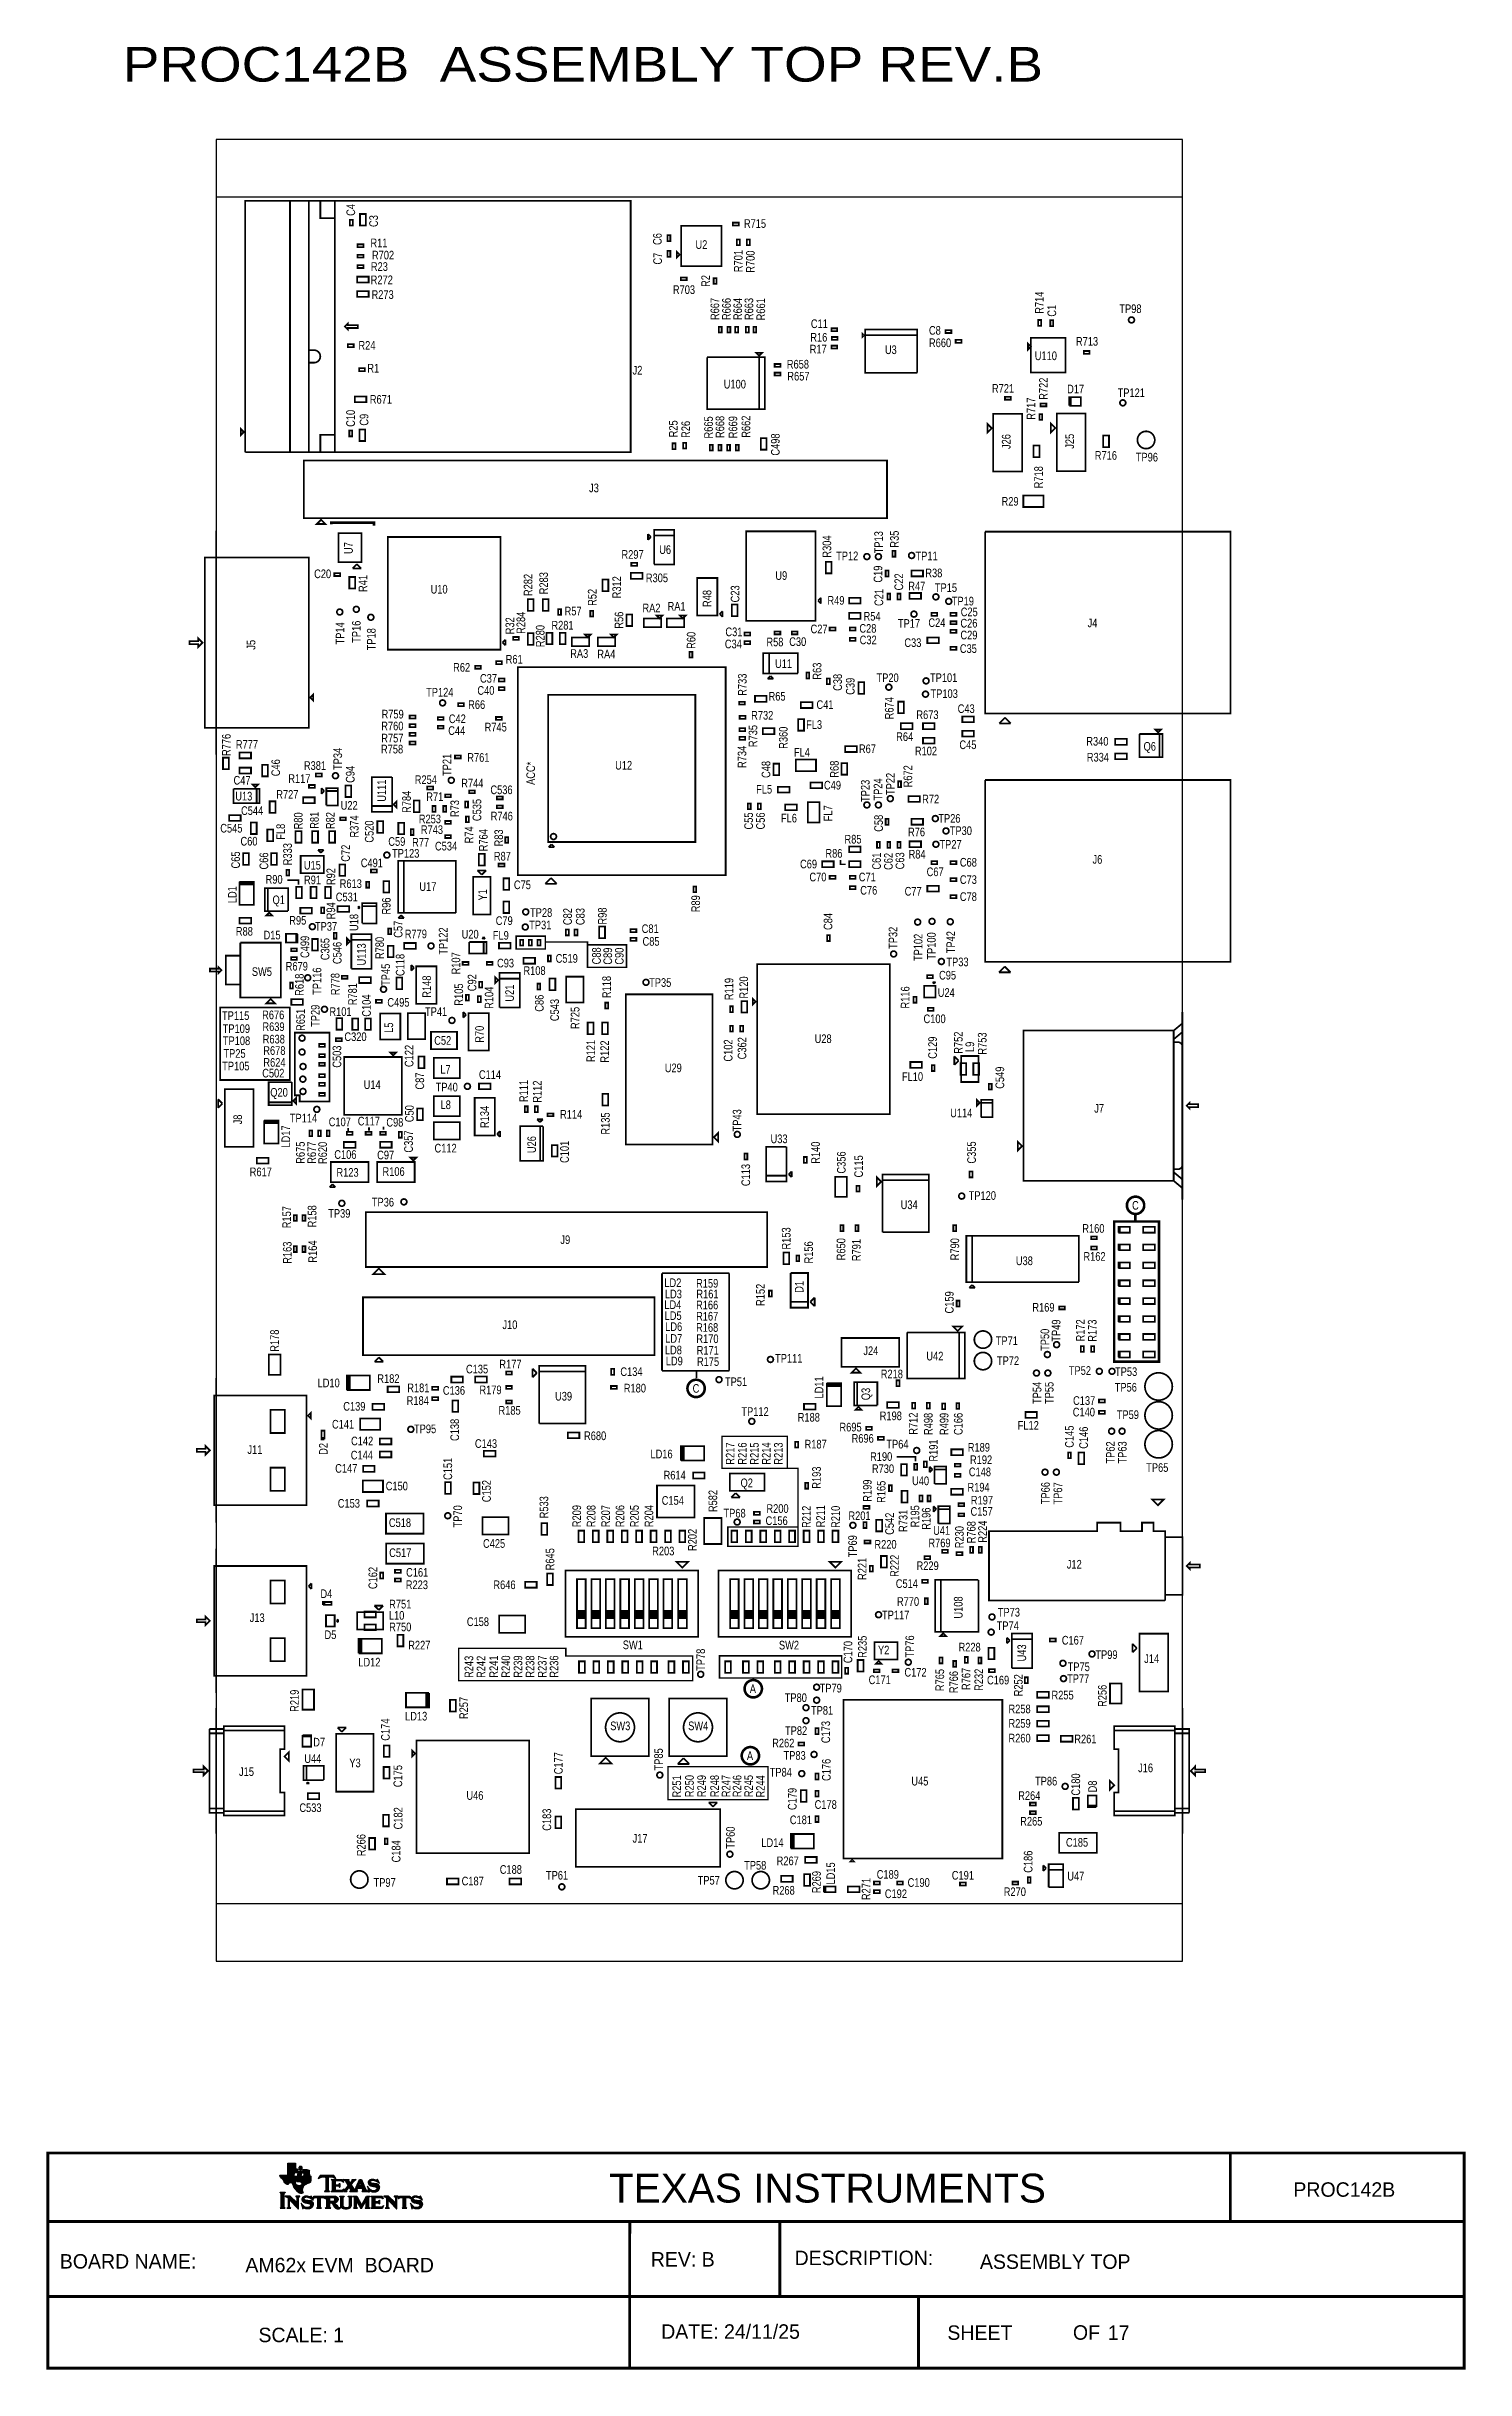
# Model space of a CAD drawing. Extents: x -19 to 106, y -45 to 160.
import ezdxf
from ezdxf.enums import TextEntityAlignment as Align

# ---------------------------------------------------------------- set-up
doc = ezdxf.new("R2010")
doc.units = 0
for name, color, linetype in [('BG_OUTLINE', 95, 'CONTINUOUS'), ('DF_TITLE_BLOCK', 2, 'CONTINUOUS'), ('PG_ASSEMBLY_TOP', 120, 'CONTINUOUS'), ('RD_ASSEMBLY_TOP', 120, 'CONTINUOUS')]:
    doc.layers.add(name, color=color, linetype=linetype)

msp = doc.modelspace()

# ---------------------------------------------------------------- texts
at = {"layer": 'DF_TITLE_BLOCK'}
for s, height, width, p in [('TEXAS INSTRUMENTS', 2.54, 1.05, (30.737302, -30.107128)), ('PROC142B', 1.27, 1.01, (90.948002, -29.599128)), ('BOARD NAME:', 1.27, 1.01, (-17.56918, -35.912044)), ('REV: B', 1.27, 1.01, (34.420302, -35.737546)), ('DESCRIPTION:', 1.27, 1.01, (47.069502, -35.610546)), ('AM62x EVM  BOARD', 1.27, 1.01, (-1.24333, -36.242244)), ('DATE: 24/11/25', 1.27, 1.01, (35.334702, -42.087546)), ('SHEET', 1.27, 1.01, (60.509404, -42.18432)), ('OF', 1.27, 1.01, (71.555102, -42.172128)), ('17', 1.27, 1.01, (74.622152, -42.189146))]:
    msp.add_text(s, height=height, dxfattribs=dict(at, width=width)).set_placement(p)
at = {"layer": 'DF_TITLE_BLOCK', "width": 1.01}
msp.add_text('SCALE: 1', height=1.27, dxfattribs=at).set_placement((3.67157, -42.389044), align=Align.CENTER)
at = {"layer": 'PG_ASSEMBLY_TOP'}
for s, height, width, p in [('PROC142B  ASSEMBLY TOP REV.B', 3.048, 1.183333, (-12.02563, 156.44876)), ('C', 0.762, 0.8, (76.7588, 57.2262)), ('C', 0.762, 0.8, (38.1, 41.1226)), ('A', 0.762, 0.8, (43.1292, 14.7066)), ('A', 0.762, 0.8, (42.8752, 8.8138)), ('ASSEMBLY TOP', 1.27, 1.01, (63.373, -35.941))]:
    msp.add_text(s, height=height, dxfattribs=dict(at, width=width)).set_placement(p)
at = {"layer": 'RD_ASSEMBLY_TOP', "width": 0.8}
for s, p in [('C4', (8.4074, 145.161)), ('C6', (35.37839, 142.602204)), ('C7', (35.397186, 140.87856)), ('R701', (42.4942, 140.6652)), ('R700', (43.561, 140.6144)), ('R2', (39.624, 138.9126)), ('R667', (40.4368, 136.4488)), ('R666', (41.4528, 136.4488)), ('R664', (42.4434, 136.4488)), ('R663', (43.434, 136.4488)), ('R661', (44.4754, 136.4234)), ('R714', (68.9864, 137.0076)), ('C1', (70.0786, 136.2964)), ('R722', (69.342, 129.4384)), ('C10', (8.387842, 126.832106)), ('R665', (39.878, 126.0348)), ('R668', (40.883078, 126.074932)), ('R669', (42.026078, 126.05131)), ('R662', (43.169586, 126.098554)), ('R717', (68.2498, 127.6858)), ('R25', (36.7792, 125.9078)), ('R26', (37.8714, 125.857)), ('R35', (56.2356, 116.205)), ('C19', (54.7878, 113.1316)), ('C22', (56.6166, 112.4458)), ('R52', (29.645864, 111.083598)), ('C21', (54.864, 111.0742)), ('R32', (22.4028, 108.585)), ('R60', (38.35019, 107.305856)), ('R733', (42.8498, 103.4034)), ('R63', (49.4284, 104.5972)), ('C38', (51.2318, 103.6066)), ('R735', (43.7896, 98.8822)), ('R734', (42.8244, 97.0534)), ('R672', (57.41416, 95.345758)), ('U111', (11.1252, 94.0816)), ('R73', (17.5514, 92.5068)), ('C535', (19.5072, 92.3798)), ('C55', (43.4086, 91.4146)), ('C56', (44.45, 91.4146)), ('R374', (8.7122, 90.932)), ('R74', (18.8214, 90.1954)), ('R83', (21.420328, 89.925144)), ('C58', (54.8386, 91.2114)), ('R333', (2.8448, 88.4936)), ('C61', (54.6608, 87.884)), ('C62', (55.7022, 87.8586)), ('C63', (56.7182, 87.9094)), ('R94', (6.6548, 83.5152)), ('R89', (38.74897, 84.13496)), ('C57', (12.573, 81.8896)), ('C82', (27.47645, 83.0072)), ('C83', (28.59405, 83.0072)), ('C84', (50.3936, 82.5754)), ('C499', (4.3688, 80.3402)), ('C546', (7.2136, 79.8068)), ('U113', (9.3472, 79.6798)), ('R107', (17.653, 78.8924)), ('C88', (30.0228, 79.5528)), ('C89', (31.0134, 79.5274)), ('C90', (32.0294, 79.5274)), ('R618', (3.8862, 77.0128)), ('R778', (7.0358, 77.0636)), ('C92', (19.0754, 77.1906)), ('R118', (30.9118, 76.8096)), ('R105', (17.907, 76.1492)), ('R104', (20.574, 75.8698)), ('U21', (22.3774, 76.2762)), ('C86', (24.9936, 75.3872)), ('R119', (41.6814, 76.6318)), ('R116', (57.1754, 75.8952)), ('R725', (28.1432, 74.0918)), ('C503', (7.1882, 70.6882)), ('C362', (42.8244, 71.4248)), ('C129', (59.5884, 71.4756)), ('C549', (65.5066, 68.834)), ('R111', (23.61438, 67.661028)), ('R112', (24.80818, 67.610228)), ('C357', (13.4874, 63.2206)), ('R675', (3.979418, 62.238636)), ('R677', (4.970018, 62.238636)), ('R620', (5.926582, 62.221364)), ('R140', (49.292764, 62.239652)), ('C115', (53.086, 61.0362)), ('C355', (63.0174, 62.2554)), ('C113', (43.1546, 60.2742)), ('R157', (2.7686, 56.5658)), ('R158', (5.0038, 56.642)), ('R163', (2.8194, 53.4416)), ('R164', (5.0546, 53.5432)), ('R156', (48.685958, 53.468778)), ('R650', (51.5366, 53.7464)), ('R791', (52.8828, 53.6702)), ('R790', (61.5442, 53.7464)), ('R152', (44.44619, 49.7332)), ('C159', (61.0616, 49.0728)), ('R172', (72.5932, 46.609)), ('R173', (73.6346, 46.5836)), ('R712', (57.8866, 38.4048)), ('R498', (59.2074, 38.3794)), ('R499', (60.6044, 38.3794)), ('C166', (61.849, 38.3794)), ('R191', (59.6646, 36.0426)), ('C145', (71.628, 37.2618)), ('R193', (49.3776, 33.655)), ('R199', (53.848, 32.512)), ('R165', (55.0672, 32.4104)), ('R582', (40.259, 31.5976)), ('R195', (58.039, 30.2514)), ('R196', (59.0296, 30.0482)), ('R230', (61.9506, 28.4226)), ('R768', (62.992, 28.8544)), ('R224', (63.9826, 28.9052)), ('R221', (53.391308, 25.631394)), ('C162', (10.34923, 24.83104)), ('C170', (52.1462, 18.3134)), ('U43', (67.437, 18.2372)), ('R765', (60.2234, 15.8496)), ('R766', (61.4426, 15.6718)), ('R767', (62.5348, 15.9512)), ('R232', (63.6524, 15.875)), ('R252', (67.1322, 15.3924)), ('C173', (50.1904, 11.2776)), ('C176', (50.2412, 7.9502)), ('C184', (12.3952, 0.7874)), ('C186', (67.9958, -0.127))]:
    msp.add_text(s, height=0.762, rotation=90, dxfattribs=at).set_placement(p, align=Align.CENTER)
for s, p in [('C3', (10.414, 143.6624)), ('C9', (9.5758, 126.1872)), ('C498', (45.755052, 123.551188)), ('J26', (66.0654, 124.1298)), ('J25', (71.6534, 124.1552)), ('R718', (68.9102, 120.6754)), ('R304', (50.292, 114.5794)), ('TP13', (54.8386, 114.9604)), ('U7', (8.205978, 114.899694)), ('R41', (9.4742, 111.5568)), ('R282', (24.003, 111.2012)), ('R283', (25.3746, 111.3536)), ('R312', (31.8008, 110.998)), ('R48', (39.751, 110.236)), ('C23', (42.2148, 110.6424)), ('TP14', (7.4676, 106.945938)), ('TP16', (8.893048, 107.0864)), ('TP18', (10.2108, 106.426)), ('R284', (23.368, 107.8738)), ('R280', (25.0698, 106.7054)), ('R56', (32.004, 108.331)), ('J5', (-0.364998, 106.47934)), ('C39', (52.3494, 102.5144)), ('R674', (55.7784, 100.3554)), ('R776', (-2.54, 97.1296)), ('R360', (46.4566, 97.7646)), ('C46', (1.8034, 95.3516)), ('TP34', (7.25932, 95.899732)), ('C94', (8.3566, 94.7674)), ('TP21', (16.8656, 95.377)), ('ACC*', (24.2316, 94.5896)), ('C48', (44.9326, 95.1992)), ('R68', (50.9524, 95.2246)), ('R784', (13.3096, 92.1258)), ('TP23', (53.6702, 93.091)), ('TP24', (54.7878, 93.218)), ('TP22', (55.88, 93.7006)), ('R80', (3.7846, 90.678)), ('R81', (5.207, 90.7288)), ('R82', (6.604, 90.7034)), ('FL7', (50.3936, 91.3892)), ('FL8', (2.2352, 89.7636)), ('C520', (10.033, 89.5096)), ('R764', (20.066, 88.7476)), ('C65', (-1.723136, 87.238586)), ('C66', (0.762, 87.1474)), ('C72', (7.9502, 87.8332)), ('R92', (6.6548, 85.7758)), ('LD1', (-2.01803, 84.184744)), ('R96', (11.5316, 83.185)), ('Y1', (19.99615, 84.41944)), ('U18', (8.6868, 81.7372)), ('TP122', (16.5354, 79.6544)), ('R98', (30.54096, 82.30743)), ('TP32', (56.1086, 80.1624)), ('C365', (6.1468, 79.1718)), ('R780', (10.9474, 79.2734)), ('TP102', (58.3184, 79.0956)), ('TP100', (59.4868, 79.2226)), ('TP42', (61.1886, 79.7814)), ('TP116', (5.4356, 76.1238)), ('TP45', (11.4808, 76.9112)), ('C118', (12.7508, 77.7748)), ('R148', (15.0876, 75.8698)), ('R120', (42.9768, 75.7936)), ('R781', (8.5598, 75.2094)), ('C104', (9.788652, 74.202036)), ('C543', (26.3398, 73.8124)), ('R651', (3.9878, 72.9488)), ('TP29', (5.2832, 73.3044)), ('L5', (11.751564, 72.780652)), ('C122', (13.5382, 69.7738)), ('R70', (19.7358, 71.9074)), ('R121', (29.52369, 70.21068)), ('R122', (30.74289, 70.15988)), ('C102', (41.6052, 70.2564)), ('R752', (61.849, 70.9422)), ('L9', (62.865, 71.0946)), ('R753', (63.9572, 70.866)), ('C87', (14.478, 67.7926)), ('J8', (-1.541018, 64.728852)), ('C50', (13.5636, 64.9224)), ('R134', (20.17903, 64.407542)), ('R135', (30.8102, 63.8302)), ('TP43', (42.3926, 64.1096)), ('LD17', (2.6924, 62.6872)), ('U26', (24.3205, 62.20079)), ('C101', (27.210004, 61.336682)), ('C356', (51.562, 60.4012)), ('R153', (46.712632, 53.720492)), ('D1', (47.8536, 49.912778)), ('TP49', (70.4596, 45.6184)), ('R178', (1.7018, 44.7294)), ('TP50', (69.469, 44.8056)), ('LD11', (49.6062, 40.6146)), ('Q3', (53.715412, 40.46728)), ('TP54', (68.7832, 40.132)), ('TP55', (69.85, 40.132)), ('C138', (17.5514, 36.8808)), ('C146', (72.8726, 36.195)), ('TP62', (75.2348, 34.8996)), ('TP63', (76.2762, 34.8996)), ('D2', (5.9944, 35.6616)), ('C151', (16.9418, 33.4518)), ('R217', (41.783, 34.798)), ('R216', (42.8498, 34.798)), ('R215', (43.9166, 34.798)), ('R214', (44.958, 34.798)), ('R213', (46.0248, 34.798)), ('C152', (20.3454, 31.496)), ('TP66', (69.5198, 31.3182)), ('TP67', (70.612, 31.2928)), ('TP70', (17.81683, 29.27604)), ('R533', (25.4, 30.0736)), ('R209', (28.28417, 29.296868)), ('R208', (29.55417, 29.296868)), ('R207', (30.82417, 29.296868)), ('R206', (32.09417, 29.296868)), ('R205', (33.36417, 29.296868)), ('R204', (34.63417, 29.296868)), ('R212', (48.4886, 29.2354)), ('R211', (49.7332, 29.2862)), ('R210', (51.054, 29.2354)), ('R731', (56.9976, 28.8798)), ('R202', (38.4556, 27.2034)), ('C542', (55.8038, 28.6258)), ('R645', (25.9334, 25.5016)), ('TP69', (52.5526, 26.6446)), ('R222', (56.239918, 24.925782)), ('U108', (61.849, 21.2598)), ('TP78', (39.1922, 16.6624)), ('R235', (53.4162, 17.8054)), ('TP76', (57.5818, 17.8308)), ('R243', (18.796, 16.0401)), ('R242', (19.8628, 16.0401)), ('R241', (20.9804, 16.0655)), ('R240', (22.0472, 16.0655)), ('R239', (23.114, 16.0655)), ('R238', (24.1808, 16.0655)), ('R237', (25.2476, 16.0655)), ('R236', (26.289, 16.0655)), ('R219', (3.4544, 13.0556)), ('R257', (18.3388, 12.4206)), ('R256', (74.5236, 13.4874)), ('C174', (11.4554, 10.5156)), ('C175', (12.5476, 6.4262)), ('C177', (26.671016, 7.563612)), ('TP85', (35.4838, 7.8994)), ('R251', (37.084, 5.5245)), ('R250', (38.2016, 5.5499)), ('R249', (39.2684, 5.5499)), ('R248', (40.4114, 5.5499)), ('R247', (41.4274, 5.5499)), ('R246', (42.3926, 5.5499)), ('R245', (43.4086, 5.5499)), ('R244', (44.45, 5.5245)), ('C179', (47.244, 4.4196)), ('C180', (72.1868, 5.6896)), ('D8', (73.66, 5.969)), ('C182', (12.573, 2.7178)), ('C183', (25.652984, 2.596134)), ('R266', (9.3218, 0.3556)), ('TP60', (41.8084, 1.016)), ('R269', (49.3776, -2.8956)), ('LD15', (50.6222, -2.1336)), ('R271', (53.7464, -3.5052))]:
    msp.add_text(s, height=0.762, rotation=90, dxfattribs=at).set_placement(p)
for s, p in [('R715', (43.5864, 143.5862)), ('R11', (10.50417, 141.88694)), ('R702', (10.864342, 140.80998)), ('U2', (38.86962, 141.735302)), ('R23', (10.541, 139.8016)), ('R703', (37.338, 137.7696)), ('C11', (49.2506, 134.7724)), ('C8', (59.4106, 134.1882)), ('R24', (9.4488, 132.8674)), ('R17', (49.149, 132.5372)), ('R16', (49.1998, 133.5786)), ('R660', (59.8678, 133.096)), ('R713', (72.7964, 133.223)), ('R1', (10.0076, 130.8608)), ('R658', (47.361856, 131.212082)), ('R657', (47.408084, 130.160268)), ('U100', (41.811702, 129.457196)), ('R721', (65.404492, 129.0828)), ('R297', (32.8168, 114.4778)), ('U6', (35.68192, 114.90198)), ('C20', (5.5499, 112.776)), ('U9', (45.8978, 112.6236)), ('R57', (27.5844, 109.4994)), ('C31', (41.7322, 107.6706)), ('C27', (49.2252, 107.9246)), ('C28', (53.5178, 107.9754)), ('C24', (59.5884, 108.4834)), ('C26', (62.4078, 108.4326)), ('C25', (62.4332, 109.4232)), ('C34', (41.6814, 106.6038)), ('R58', (45.339, 106.7816)), ('C30', (47.3456, 106.807)), ('C32', (53.5432, 106.9594)), ('C35', (62.357, 106.1974)), ('C29', (62.4078, 107.3912)), ('R62', (17.78, 104.5464)), ('C37', (20.1422, 103.5812)), ('R61', (22.4028, 105.2576)), ('U11', (46.101, 104.8766)), ('C40', (19.9136, 102.5144)), ('R760', (11.684, 99.3902)), ('R759', (11.7094, 100.4316)), ('C42', (17.399, 100.0252)), ('R66', (19.1008, 101.2698)), ('R732', (44.2214, 100.33)), ('R758', (11.6586, 97.3582)), ('R757', (11.684, 98.3234)), ('C44', (17.3482, 98.9838)), ('R745', (20.7772, 99.2886)), ('R381', (4.8768, 95.9104)), ('R761', (19.2532, 96.6216)), ('U12', (32.0294, 95.9358)), ('R117', (3.5052, 94.7674)), ('R254', (14.6304, 94.6658)), ('R744', (18.7198, 94.361)), ('C536', (21.2852, 93.7768)), ('R253', (14.986, 91.2114)), ('R71', (15.4178, 93.1672)), ('R746', (21.3106, 91.4654)), ('R77', (14.1732, 89.154)), ('R743', (15.1638, 90.2716)), ('U15', (4.6482, 87.1474)), ('C491', (9.8806, 87.3506)), ('C534', (16.4084, 88.8238)), ('R87', (21.3614, 87.9348)), ('C68', (62.357, 87.4014)), ('R613', (8.025384, 85.5218)), ('U17', (14.8082, 85.2678)), ('C70', (49.1236, 86.106)), ('C71', (53.467, 86.106)), ('C67', (59.436, 86.5632)), ('C73', (62.357, 85.8774)), ('C76', (53.594, 84.9376)), ('C78', (62.357, 84.3788)), ('C81', (34.3662, 81.5594)), ('C519', (27.0256, 78.9432)), ('C85', (34.4424, 80.4418)), ('R679', (3.2766, 78.2574)), ('C93', (21.6408, 78.5368)), ('C95', (60.5282, 77.47)), ('C495', (12.2174, 75.0824)), ('R676', (1.203452, 73.98004)), ('R639', (1.228852, 72.93864)), ('C100', (59.3852, 73.6346)), ('R638', (1.254252, 71.84644)), ('R678', (1.305052, 70.84314)), ('U28', (49.5808, 71.882)), ('C502', (1.209548, 68.85686)), ('R624', (1.311148, 69.79666)), ('U29', (36.3982, 69.3166)), ('U14', (9.912096, 67.839082)), ('C117', (9.617964, 64.634618)), ('R114', (27.41295, 65.232534)), ('C107', (7.0612, 64.5668)), ('C98', (11.903964, 64.533018)), ('U33', (45.704252, 63.076836)), ('U34', (57.15, 57.277)), ('R160', (73.3552, 55.1942)), ('J9', (26.8986, 54.2036)), ('R162', (73.4568, 52.7304)), ('U38', (67.2846, 52.3494)), ('R169', (68.961, 48.26)), ('R177', (22.0726, 43.2562)), ('C134', (32.7152, 42.5958)), ('R218', (55.626, 42.3926)), ('U42', (59.4106, 43.9674)), ('R181', (13.97, 41.1734)), ('R179', (20.32, 40.9956)), ('U39', (26.7462, 40.4368)), ('R180', (33.02, 41.148)), ('R184', (13.9192, 40.0558)), ('R185', (21.9964, 39.1922)), ('C140', (72.517, 39.0398)), ('C137', (72.5424, 40.0558)), ('R187', (48.9204, 36.2204)), ('R695', (51.9938, 37.719)), ('R696', (53.0606, 36.7284)), ('R190', (54.6862, 35.1282)), ('R192', (63.4746, 34.8488)), ('C148', (63.373, 33.782)), ('R200', (45.5676, 30.5562)), ('R201', (52.7812, 29.9212)), ('C157', (63.5254, 30.3022)), ('R197', (63.5508, 31.2928)), ('C156', (45.4914, 29.4894)), ('R220', (55.0672, 27.4066)), ('R769', (59.817, 27.5336)), ('C161', (13.8684, 24.9428)), ('R223', (13.843, 23.8506)), ('C514', (56.9468, 23.9522)), ('R229', (58.7756, 25.527)), ('R770', (57.0484, 22.3774)), ('C167', (71.5518, 18.9738)), ('C172', (57.7088, 16.1544)), ('C171', (54.5592, 15.494)), ('C169', (64.9732, 15.4686)), ('R262', (46.0756, 9.9314)), ('U45', (58.0898, 6.5786)), ('C178', (49.8094, 4.5212)), ('R264', (67.7164, 5.3086)), ('C181', (47.625, 3.175)), ('R265', (67.8942, 3.048)), ('C189', (55.2704, -1.6256)), ('C190', (57.9882, -2.3368)), ('C191', (61.8744, -1.7018)), ('U47', (71.8058, -1.778)), ('C192', (55.9816, -3.3274)), ('R270', (66.4464, -3.1496))]:
    msp.add_text(s, height=0.762, dxfattribs=at).set_placement(p, align=Align.CENTER)
for s, p in [('R272', (9.779, 138.6332)), ('R273', (9.8552, 137.3378)), ('TP98', (75.6412, 136.0932)), ('U3', (55.0164, 132.4864)), ('J2', (32.8168, 130.683)), ('U110', (68.199, 131.953)), ('R671', (9.7028, 128.1176)), ('D17', (71.0438, 129.032)), ('TP121', (75.4888, 128.7018)), ('R716', (73.4822, 123.19)), ('TP96', (77.089, 123.0376)), ('J3', (28.988258, 120.32996)), ('R29', (65.278, 119.1514)), ('TP12', (50.7238, 114.3508)), ('TP11', (57.7088, 114.3508)), ('R305', (33.9852, 112.4204)), ('R47', (57.07126, 111.69777)), ('R38', (58.5724, 112.8522)), ('U10', (15.04823, 111.41964)), ('RA2', (33.68675, 109.770164)), ('RA1', (35.89655, 109.922564)), ('R49', (49.9618, 110.4392)), ('TP15', (59.4106, 111.5568)), ('TP19', (60.898786, 110.376462)), ('R281', (25.6794, 108.2548)), ('R54', (53.1368, 109.0422)), ('TP17', (56.1594, 108.4072)), ('J4', (72.8472, 108.458)), ('RA3', (27.3304, 105.7656)), ('RA4', (29.718, 105.7148)), ('C33', (56.727344, 106.72064)), ('TP20', (54.2798, 103.632)), ('TP101', (58.982864, 103.642668)), ('TP124', (14.6558, 102.362)), ('R65', (44.7802, 102.0064)), ('TP103', (59.0296, 102.235)), ('FL3', (48.0822, 99.5172)), ('C41', (48.9966, 101.2698)), ('R673', (57.785, 100.3808)), ('C43', (61.4172, 100.9142)), ('R777', (-2.0828, 97.7646)), ('R67', (52.7304, 97.3836)), ('R64', (56.007, 98.4504)), ('C45', (61.5696, 97.7392)), ('R340', (72.73163, 98.043492)), ('Q6', (77.771244, 97.596198)), ('FL4', (47.0154, 97.0788)), ('R102', (57.651904, 97.18929)), ('R334', (72.779382, 96.644968)), ('C47', (-2.286, 94.615)), ('R727', (1.4732, 93.3704)), ('FL5', (43.688, 93.8276)), ('C49', (49.657, 94.1832)), ('U13', (-2.1336, 93.218)), ('C544', (-1.6256, 91.948)), ('U22', (7.1374, 92.4052)), ('FL6', (45.8724, 91.2876)), ('R72', (58.293, 92.964)), ('TP26', (59.7154, 91.2622)), ('C545', (-3.4544, 90.3986)), ('C60', (-1.6764, 89.2556)), ('C59', (11.3284, 89.2302)), ('R85', (51.4604, 89.4334)), ('R76', (57.0484, 90.0684)), ('TP30', (60.72251, 90.18016)), ('TP123', (11.6586, 88.1888)), ('C69', (47.5488, 87.249)), ('R86', (49.784, 88.1888)), ('R84', (57.0992, 88.1126)), ('TP27', (59.817, 88.9762)), ('J6', (73.279, 87.6554)), ('R90', (0.5334, 85.9028)), ('R91', (3.9116, 85.852)), ('C75', (22.3774, 85.4202)), ('Q1', (1.143, 84.0994)), ('C531', (6.7056, 84.3534)), ('C77', (56.752744, 84.85124)), ('R88', (-2.0828, 81.3308)), ('D15', (0.3556, 81.0006)), ('R95', (2.6162, 82.296)), ('TP37', (4.8768, 81.7626)), ('R779', (12.7762, 81.1022)), ('U20', (17.78, 81.0768)), ('FL9', (20.5232, 80.9752)), ('C79', (20.7772, 82.2706)), ('TP31', (23.7236, 81.8896)), ('TP28', (23.7998, 82.9818)), ('SW5', (-0.675132, 77.784452)), ('R108', (23.2156, 77.8764)), ('TP33', (60.4266, 78.6384)), ('TP35', (34.27603, 76.82484)), ('U24', (59.6646, 75.946)), ('TP115', (-3.302, 73.914)), ('R101', (6.1468, 74.2696)), ('TP41', (14.556994, 74.269092)), ('TP109', (-3.242564, 72.765158)), ('TP108', (-3.2258, 71.7042)), ('C320', (7.4676, 72.0598)), ('C52', (15.367, 71.7296)), ('TP105', (-3.285236, 69.478652)), ('TP25', (-3.175, 70.5866)), ('L7', (15.903702, 69.184774)), ('C114', (19.30146, 68.72605)), ('Q20', (0.94742, 67.16649)), ('TP40', (15.493492, 67.624452)), ('FL10', (56.515, 68.5546)), ('TP114', (2.667, 64.897)), ('L8', (15.924022, 66.074036)), ('U114', (60.7568, 65.3542)), ('J7', (73.4314, 65.7606)), ('C106', (6.5786, 61.6966)), ('C97', (10.346436, 61.654182)), ('C112', (15.3924, 62.2554)), ('R617', (-0.8636, 60.1726)), ('R123', (6.76656, 60.123578)), ('R106', (10.81786, 60.199778)), ('TP39', (6.04393, 56.51881)), ('TP36', (9.8806, 57.5056)), ('TP120', (62.3824, 58.0898)), ('LD2', (35.6108, 50.419)), ('R159', (38.4048, 50.3682)), ('LD4', (35.6108, 48.4886)), ('LD3', (35.6616, 49.4284)), ('R166', (38.4048, 48.4632)), ('R161', (38.4302, 49.4284)), ('J10', (21.368258, 46.722538)), ('LD5', (35.6362, 47.5234)), ('LD6', (35.687, 46.5582)), ('R167', (38.4048, 47.4726)), ('R168', (38.4048, 46.482)), ('LD8', (35.6616, 44.5008)), ('LD7', (35.687, 45.5168)), ('R170', (38.4302, 45.4914)), ('R171', (38.4556, 44.4754)), ('J24', (53.119782, 44.436284)), ('TP71', (64.77, 45.3136)), ('C135', (18.161, 42.8244)), ('LD9', (35.7378, 43.5356)), ('R175', (38.481, 43.4848)), ('TP111', (45.353478, 43.771312)), ('TP72', (64.8716, 43.561)), ('TP52', (71.1962, 42.6974)), ('TP53', (75.2602, 42.5958)), ('LD10', (5.1054, 41.6052)), ('R182', (10.3632, 41.9862)), ('C136', (16.129, 40.9448)), ('TP51', (40.9448, 41.7068)), ('TP56', (75.2348, 41.2242)), ('C139', (7.366, 39.5478)), ('TP112', (42.3926, 39.0906)), ('R188', (47.3456, 38.584632)), ('R198', (54.5592, 38.7096)), ('TP59', (75.4126, 38.8112)), ('C141', (6.3754, 37.973)), ('C142', (8.0518, 36.4998)), ('TP95', (13.589, 37.5666)), ('C143', (18.9484, 36.2712)), ('R680', (28.5496, 36.957)), ('TP64', (55.1434, 36.2204)), ('FL12', (66.7004, 37.8714)), ('J11', (-1.0668, 35.7378)), ('C147', (6.6548, 34.0868)), ('C144', (8.0264, 35.2552)), ('LD16', (34.3916, 35.3568)), ('R730', (53.8734, 34.0614)), ('R189', (62.3062, 35.941)), ('TP65', (78.0034, 34.163)), ('C150', (11.0998, 32.5374)), ('R614', (35.54603, 33.49244)), ('Q2', (42.3164, 32.8168)), ('U40', (57.404, 32.9946)), ('R194', (62.2808, 32.4358)), ('C153', (6.8834, 31.0134)), ('C154', (35.3822, 31.2674)), ('TP68', (40.8178, 30.1498)), ('C518', (11.3792, 29.3116)), ('U41', (59.2582, 28.6258)), ('C517', (11.4046, 26.67)), ('C425', (19.6596, 27.4828)), ('R203', (34.544, 26.8224)), ('R646', (20.574, 23.8506)), ('J12', (71.0184, 25.654)), ('D4', (5.3594, 23.0632)), ('R751', (11.4046, 22.1488)), ('J13', (-0.8636, 20.955)), ('L10', (11.3792, 21.1582)), ('R750', (11.4046, 20.1422)), ('C158', (18.2372, 20.5994)), ('TP117', (54.762654, 21.191728)), ('TP74', (64.8462, 20.2438)), ('TP73', (64.9478, 21.4376)), ('D5', (5.715, 19.4564)), ('R227', (13.081, 18.542)), ('SW1', (31.9532, 18.5674)), ('SW2', (45.6946, 18.542)), ('Y2', (54.4068, 18.1102)), ('R228', (61.4934, 18.3642)), ('TP99', (73.533, 17.7038)), ('LD12', (8.6868, 17.0434)), ('TP77', (71.0438, 15.5956)), ('TP75', (71.0946, 16.637)), ('J14', (77.8256, 17.3482)), ('TP80', (46.2026, 13.9192)), ('TP79', (49.276, 14.7574)), ('R255', (69.6722, 14.1478)), ('LD13', (12.8016, 12.2936)), ('TP81', (48.514, 12.8016)), ('R258', (65.8876, 12.9286)), ('R259', (65.8876, 11.6586)), ('D7', (4.7244, 10.0076)), ('SW3', (30.84957, 11.44016)), ('SW4', (37.70757, 11.44016)), ('TP82', (46.228, 11.0236)), ('R260', (65.8876, 10.3632)), ('R261', (71.6788, 10.287)), ('J15', (-1.8034, 7.4168)), ('U44', (3.937, 8.5598)), ('Y3', (7.8994, 8.1788)), ('TP83', (46.101, 8.8392)), ('J16', (77.2922, 7.747)), ('TP84', (44.8818, 7.366)), ('TP86', (68.2244, 6.5786)), ('C533', (3.5052, 4.2418)), ('U46', (18.20037, 5.31876)), ('J17', (32.8168, 1.5494)), ('LD14', (44.1452, 1.1684)), ('R267', (45.4914, -0.4318)), ('C185', (70.9422, 1.1938)), ('TP97', (10.033, -2.3368)), ('C187', (17.78, -2.2098)), ('C188', (21.1328, -1.1938)), ('TP61', (25.1968, -1.7018)), ('TP57', (38.54323, -2.14376)), ('TP58', (42.63263, -0.82296)), ('R268', (45.1358, -3.0226))]:
    msp.add_text(s, height=0.762, dxfattribs=at).set_placement(p)

# ---------------------------------------------------------------- linework, layer by layer
at = {"layer": 'BG_OUTLINE'}
for points in [[(81.190084, 146.286728), (81.190084, 151.366728), (-3.809746, 151.366728), (-3.809746, 146.286728)], [(-3.809746, -3.81), (-3.809746, -8.89), (81.190084, -8.89), (81.190084, -3.81)]]:
    msp.add_lwpolyline(points, dxfattribs=at)
msp.add_lwpolyline([(-3.809746, -3.81), (81.190084, -3.81), (81.190084, 146.286728), (-3.809746, 146.286728)], close=True, dxfattribs=at)
at = {"layer": 'BG_OUTLINE', "const_width": 0.1524}
for points in [[(-3.809746, 116.93906), (-3.809746, 97.25406)], [(81.1784, 58.115454), (81.1784, 74.625454)], [(-3.809746, 42.408094), (-3.809746, 29.708094)], [(-3.809746, 27.408124), (-3.809746, 14.708124)], [(-3.809746, 13.388848), (-3.809746, 2.339848)], [(81.190084, 2.339848), (81.190084, 13.388848)]]:
    msp.add_lwpolyline(points, dxfattribs=at)
at = {"layer": 'DF_TITLE_BLOCK', "const_width": 0.254}
for points in [[(-0.838708, -25.746202), (105.968292, -25.746202), (105.968292, -44.669202), (-18.618708, -44.669202), (-18.618708, -25.746202), (5.003292, -25.746202)], [(85.401658, -25.746202), (85.401658, -31.748984)], [(-18.618708, -31.77032), (105.968292, -31.77032)], [(32.559498, -38.37432), (32.567118, -31.77032)], [(45.767498, -38.37432), (45.775118, -31.77032)], [(-18.618708, -38.37432), (105.924604, -38.37432)], [(32.559752, -44.648628), (32.559752, -38.362128)], [(57.978802, -44.585128), (57.978802, -38.489128)]]:
    msp.add_lwpolyline(points, dxfattribs=at)
at = {"layer": 'DF_TITLE_BLOCK'}
for points in [[(1.783588, -27.738324), (1.783588, -27.686762)], [(1.783588, -27.686762), (2.478024, -27.686762)], [(1.783588, -27.686762), (2.478024, -27.686762)], [(1.783588, -27.738324), (1.783588, -27.686762)], [(1.783588, -27.686762), (2.478024, -27.686762)], [(1.783588, -27.738324), (1.783588, -27.686762)], [(1.783588, -27.690318), (3.015742, -27.690318)], [(1.783588, -27.695906), (3.014472, -27.695906)], [(1.783588, -27.701494), (3.013202, -27.701494)], [(1.783588, -27.707082), (3.011932, -27.707082)], [(1.783588, -27.709876), (3.011424, -27.709876)], [(1.783588, -27.71267), (3.010662, -27.71267)], [(1.783588, -27.718512), (3.009646, -27.718512)], [(1.783588, -27.7241), (3.008376, -27.7241)], [(1.783588, -27.729688), (3.007106, -27.729688)], [(1.783588, -27.735276), (3.005836, -27.735276)], [(1.800606, -27.789632), (1.783588, -27.738324)], [(1.800606, -27.789632), (1.783588, -27.738324)], [(1.800606, -27.789632), (1.783588, -27.738324)], [(1.784604, -27.740864), (3.004566, -27.740864)], [(1.786382, -27.746452), (3.00355, -27.746452)], [(1.78816, -27.75204), (3.00228, -27.75204)], [(1.790192, -27.757628), (3.00101, -27.757628)], [(1.79197, -27.76347), (2.99974, -27.76347)], [(1.793748, -27.769058), (2.99847, -27.769058)], [(1.79578, -27.774646), (2.997454, -27.774646)], [(1.797558, -27.780234), (2.996184, -27.780234)], [(1.79959, -27.785822), (2.995168, -27.785822)], [(1.826514, -27.849576), (1.800606, -27.789632)], [(1.826514, -27.849576), (1.800606, -27.789632)], [(1.826514, -27.849576), (1.800606, -27.789632)], [(1.801622, -27.791664), (2.993898, -27.791664)], [(1.803908, -27.796998), (2.992628, -27.796998)], [(1.806448, -27.802586), (3.231388, -27.802586)], [(1.808734, -27.808428), (3.230372, -27.808428)], [(1.811274, -27.814016), (3.229356, -27.814016)], [(1.81356, -27.819604), (3.22834, -27.819604)], [(1.815846, -27.825192), (3.22707, -27.825192)], [(1.818386, -27.83078), (3.226054, -27.83078)], [(1.820926, -27.836622), (3.225038, -27.836622)], [(1.823212, -27.84221), (3.224022, -27.84221)], [(1.825752, -27.847798), (3.223006, -27.847798)], [(1.869186, -27.909774), (1.826514, -27.849576)], [(1.869186, -27.909774), (1.826514, -27.849576)], [(1.869186, -27.909774), (1.826514, -27.849576)], [(1.829054, -27.853386), (3.221736, -27.853386)], [(1.833118, -27.858974), (3.22072, -27.858974)], [(1.837182, -27.864562), (3.219704, -27.864562)], [(1.841246, -27.87015), (3.218688, -27.87015)], [(1.84531, -27.875738), (3.217672, -27.875738)], [(1.84912, -27.88158), (3.216402, -27.88158)], [(1.853184, -27.887168), (3.215386, -27.887168)], [(1.857248, -27.892756), (3.21437, -27.892756)], [(1.861312, -27.898344), (3.213354, -27.898344)], [(1.865376, -27.903932), (3.212338, -27.903932)], [(1.869186, -27.90952), (3.211068, -27.90952)], [(1.912366, -27.944064), (1.869186, -27.909774)], [(1.912366, -27.944064), (1.869186, -27.909774)], [(1.912366, -27.944064), (1.869186, -27.909774)], [(1.876298, -27.915108), (3.210052, -27.915108)], [(1.88341, -27.920696), (3.209036, -27.920696)], [(1.890268, -27.926538), (3.20802, -27.926538)], [(1.89738, -27.932126), (3.207004, -27.932126)], [(1.904238, -27.937714), (3.205734, -27.937714)], [(1.91135, -27.943302), (3.204718, -27.943302)], [(2.006346, -28.021026), (1.912366, -27.944064)], [(2.006346, -28.021026), (1.912366, -27.944064)], [(2.006346, -28.021026), (1.912366, -27.944064)], [(1.918462, -27.94889), (3.203702, -27.94889)], [(1.92532, -27.954478), (3.202686, -27.954478)], [(1.932178, -27.960066), (3.20167, -27.960066)], [(1.939036, -27.965654), (3.200654, -27.965654)], [(1.945894, -27.971496), (3.199638, -27.971496)], [(1.952752, -27.977084), (3.198622, -27.977084)], [(1.95961, -27.982672), (3.197352, -27.982672)], [(1.966468, -27.98826), (3.196336, -27.98826)], [(1.973326, -27.993848), (3.19532, -27.993848)], [(1.980184, -27.99969), (3.194304, -27.99969)], [(1.987042, -28.005024), (3.193288, -28.005024)], [(1.9939, -28.010612), (3.192018, -28.010612)], [(2.000758, -28.016454), (3.191002, -28.016454)], [(2.066544, -28.081224), (2.006346, -28.021026)], [(2.066544, -28.081224), (2.006346, -28.021026)], [(2.066544, -28.081224), (2.006346, -28.021026)], [(2.007362, -28.022042), (3.189986, -28.022042)], [(2.01295, -28.02763), (3.18897, -28.02763)], [(2.018538, -28.033218), (3.187954, -28.033218)], [(2.02438, -28.038806), (3.186684, -28.038806)], [(2.029968, -28.044648), (3.185668, -28.044648)], [(2.035556, -28.050236), (3.184652, -28.050236)], [(2.038096, -28.052776), (3.184144, -28.052776)], [(2.041144, -28.055824), (3.183636, -28.055824)], [(2.046732, -28.061412), (3.18262, -28.061412)], [(2.052574, -28.067), (3.18135, -28.067)], [(2.057908, -28.072588), (3.180334, -28.072588)], [(2.063496, -28.078176), (3.179318, -28.078176)], [(2.118106, -28.158186), (2.066544, -28.081224)], [(2.118106, -28.158186), (2.066544, -28.081224)], [(2.118106, -28.158186), (2.066544, -28.081224)], [(2.068322, -28.083764), (3.178302, -28.083764)], [(2.072132, -28.089606), (3.177286, -28.089606)], [(2.075688, -28.095194), (3.176016, -28.095194)], [(2.079498, -28.100782), (3.175, -28.100782)], [(2.083308, -28.10637), (3.173984, -28.10637)], [(2.087118, -28.111958), (3.172968, -28.111958)], [(2.090928, -28.117546), (3.171952, -28.117546)], [(2.094484, -28.123134), (3.170682, -28.123134)], [(2.098294, -28.128722), (3.169666, -28.128722)], [(2.102104, -28.134564), (3.16865, -28.134564)], [(2.105914, -28.140152), (3.167634, -28.140152)], [(2.109724, -28.14574), (3.166618, -28.14574)], [(2.11328, -28.151328), (3.165348, -28.151328)], [(2.11709, -28.156916), (3.164332, -28.156916)], [(2.177796, -28.295346), (2.118106, -28.158186)], [(2.177796, -28.295346), (2.118106, -28.158186)], [(2.177796, -28.295346), (2.118106, -28.158186)], [(2.119884, -28.162504), (3.163316, -28.162504)], [(2.12217, -28.168092), (3.1623, -28.168092)], [(2.12471, -28.17368), (3.161284, -28.17368)], [(2.12725, -28.179522), (3.160014, -28.179522)], [(2.12979, -28.18511), (3.158998, -28.18511)], [(2.132076, -28.190698), (3.157982, -28.190698)], [(2.134616, -28.196286), (3.156966, -28.196286)], [(2.137156, -28.201874), (3.15595, -28.201874)], [(2.139442, -28.207716), (3.15468, -28.207716)], [(2.141982, -28.213304), (3.153664, -28.213304)], [(2.144268, -28.218638), (3.152648, -28.218638)], [(2.147062, -28.22448), (3.151632, -28.22448)], [(2.149348, -28.230068), (3.150616, -28.230068)], [(2.151888, -28.235656), (3.149346, -28.235656)], [(2.154174, -28.241244), (3.14833, -28.241244)], [(2.156714, -28.246832), (3.147314, -28.246832)], [(2.159254, -28.252674), (3.146298, -28.252674)], [(2.16154, -28.258262), (3.145282, -28.258262)], [(2.16408, -28.26385), (3.144012, -28.26385)], [(2.16662, -28.269438), (3.142996, -28.269438)], [(2.16916, -28.275026), (3.14198, -28.275026)], [(2.171446, -28.280614), (3.140964, -28.280614)], [(2.173986, -28.286202), (3.139948, -28.286202)], [(2.176272, -28.29179), (3.138678, -28.29179)], [(2.237994, -28.381198), (2.177796, -28.295346)], [(2.237994, -28.381198), (2.177796, -28.295346)], [(2.237994, -28.381198), (2.177796, -28.295346)], [(2.17932, -28.297632), (3.137662, -28.297632)], [(2.183384, -28.30322), (3.136392, -28.30322)], [(2.187448, -28.308808), (3.135376, -28.308808)], [(2.191258, -28.314396), (3.134106, -28.314396)], [(2.195068, -28.319984), (3.13309, -28.319984)], [(2.199132, -28.325572), (3.132074, -28.325572)], [(2.202942, -28.33116), (3.130804, -28.33116)], [(2.207006, -28.336748), (3.129788, -28.336748)], [(2.21107, -28.34259), (2.676398, -28.34259)], [(2.21488, -28.348178), (2.666492, -28.348178)], [(2.21869, -28.353766), (2.656586, -28.353766)], [(2.222754, -28.359354), (2.646934, -28.359354)], [(2.226564, -28.364942), (2.637028, -28.364942)], [(2.230628, -28.370784), (2.627122, -28.370784)], [(2.234692, -28.376118), (2.62001, -28.376118)], [(2.297938, -28.432506), (2.237994, -28.381198)], [(2.297938, -28.432506), (2.237994, -28.381198)], [(2.297938, -28.432506), (2.237994, -28.381198)], [(2.238756, -28.381706), (2.614422, -28.381706)], [(2.24536, -28.387548), (2.608834, -28.387548)], [(2.251964, -28.393136), (2.603246, -28.393136)], [(2.258568, -28.398724), (2.597658, -28.398724)], [(2.265172, -28.404312), (2.59207, -28.404312)], [(2.271522, -28.4099), (2.586228, -28.4099)], [(2.278126, -28.415742), (2.58064, -28.415742)], [(2.28473, -28.42133), (2.576322, -28.42133)], [(2.291334, -28.426664), (2.57175, -28.426664)], [(2.366518, -28.466796), (2.297938, -28.432506)], [(2.297938, -28.432506), (2.567178, -28.432506)], [(2.366518, -28.466796), (2.297938, -28.432506)], [(2.366518, -28.466796), (2.297938, -28.432506)], [(2.30886, -28.438094), (2.562606, -28.438094)], [(2.32029, -28.443682), (2.558288, -28.443682)], [(2.331466, -28.44927), (2.553716, -28.44927)], [(2.342642, -28.454858), (2.549398, -28.454858)], [(2.353818, -28.4607), (2.54508, -28.4607)], [(2.365248, -28.466288), (2.541778, -28.466288)], [(2.435098, -28.492704), (2.366518, -28.466796)], [(2.435098, -28.492704), (2.366518, -28.466796)], [(2.435098, -28.492704), (2.366518, -28.466796)], [(2.379726, -28.471876), (2.538476, -28.471876)], [(2.394712, -28.477464), (2.535174, -28.477464)], [(2.409698, -28.483052), (2.531872, -28.483052)], [(2.424684, -28.48864), (2.528316, -28.48864)], [(2.520696, -28.501086), (2.435098, -28.492704)], [(2.520696, -28.501086), (2.435098, -28.492704)], [(2.520696, -28.501086), (2.435098, -28.492704)], [(2.45237, -28.494228), (2.525014, -28.494228)], [(2.478024, -27.686762), (2.478024, -26.658062)], [(2.478024, -27.686762), (2.478024, -26.658062)], [(2.478024, -27.686762), (2.478024, -26.658062)], [(2.478024, -26.658062), (3.155188, -26.658062)], [(2.478024, -26.658062), (3.155188, -26.658062)], [(2.478024, -26.658062), (3.155188, -26.658062)], [(2.478024, -26.661364), (3.155188, -26.661364)], [(2.478024, -26.666952), (3.155188, -26.666952)], [(2.478024, -26.67254), (3.155188, -26.67254)], [(2.478024, -26.678382), (3.155188, -26.678382)], [(2.478024, -26.68397), (3.155188, -26.68397)], [(2.478024, -26.689558), (3.155188, -26.689558)], [(2.478024, -26.695146), (3.155188, -26.695146)], [(2.478024, -26.700734), (3.155188, -26.700734)], [(2.478024, -26.706322), (3.155188, -26.706322)], [(2.478024, -26.71191), (3.155188, -26.71191)], [(2.478024, -26.717498), (3.155188, -26.717498)], [(2.478024, -26.72334), (3.155188, -26.72334)], [(2.478024, -26.728928), (3.155188, -26.728928)], [(2.478024, -26.734516), (3.155188, -26.734516)], [(2.478024, -26.740104), (3.155188, -26.740104)], [(2.478024, -26.745692), (3.155188, -26.745692)], [(2.478024, -26.75128), (3.155188, -26.75128)], [(2.478024, -26.756868), (3.155188, -26.756868)], [(2.478024, -26.762456), (3.155188, -26.762456)], [(2.478024, -26.768298), (3.155188, -26.768298)], [(2.478024, -26.773886), (3.155188, -26.773886)], [(2.478024, -26.779474), (3.155188, -26.779474)], [(2.478024, -26.785062), (3.155188, -26.785062)], [(2.478024, -26.79065), (3.155188, -26.79065)], [(2.478024, -26.796492), (3.155188, -26.796492)], [(2.478024, -26.80208), (3.155188, -26.80208)], [(2.478024, -26.807414), (3.155188, -26.807414)], [(2.478024, -26.813256), (3.155188, -26.813256)], [(2.478024, -26.818844), (3.155188, -26.818844)], [(2.478024, -26.824432), (3.155188, -26.824432)], [(2.478024, -26.83002), (3.155188, -26.83002)], [(2.478024, -26.835608), (3.155188, -26.835608)], [(2.478024, -26.84145), (3.155188, -26.84145)], [(2.478024, -26.847038), (3.155188, -26.847038)], [(2.478024, -26.852626), (3.155188, -26.852626)], [(2.478024, -26.858214), (3.155188, -26.858214)], [(2.478024, -26.863802), (3.155188, -26.863802)], [(2.478024, -26.86939), (3.155188, -26.86939)], [(2.478024, -26.874978), (3.155188, -26.874978)], [(2.478024, -26.880566), (3.155188, -26.880566)], [(2.478024, -26.886408), (3.155188, -26.886408)], [(2.478024, -26.891996), (3.155188, -26.891996)], [(2.478024, -26.897584), (3.155188, -26.897584)], [(2.478024, -26.903172), (3.155188, -26.903172)], [(2.478024, -26.90876), (3.155188, -26.90876)], [(2.478024, -26.914348), (3.155188, -26.914348)], [(2.478024, -26.919936), (3.155188, -26.919936)], [(2.478024, -26.925524), (3.155188, -26.925524)], [(2.478024, -26.931366), (3.155188, -26.931366)], [(2.478024, -26.936954), (3.155188, -26.936954)], [(2.478024, -26.942542), (3.155188, -26.942542)], [(2.478024, -26.94813), (3.155188, -26.94813)], [(2.478024, -26.953718), (3.155188, -26.953718)], [(2.478024, -26.959306), (3.155188, -26.959306)], [(2.478024, -26.964894), (3.155188, -26.964894)], [(2.478024, -26.970482), (3.155188, -26.970482)], [(2.478024, -26.976324), (3.155188, -26.976324)], [(2.478024, -26.981912), (3.155188, -26.981912)], [(2.478024, -26.9875), (3.155188, -26.9875)], [(2.478024, -26.993088), (3.155188, -26.993088)], [(2.478024, -26.998676), (3.155188, -26.998676)], [(2.478024, -27.004518), (3.155188, -27.004518)], [(2.478024, -27.010106), (3.155188, -27.010106)], [(2.478024, -27.01544), (3.155188, -27.01544)], [(2.478024, -27.021282), (3.155188, -27.021282)], [(2.478024, -27.02687), (3.155188, -27.02687)], [(2.478024, -27.032458), (3.155188, -27.032458)], [(2.478024, -27.038046), (3.155188, -27.038046)], [(2.478024, -27.043634), (3.155188, -27.043634)], [(2.478024, -27.049476), (3.155188, -27.049476)], [(2.478024, -27.055064), (3.155188, -27.055064)], [(2.478024, -27.060652), (3.155188, -27.060652)], [(2.478024, -27.06624), (3.155188, -27.06624)], [(2.478024, -27.071828), (3.157982, -27.071828)], [(2.478024, -27.077416), (3.164586, -27.077416)], [(2.478024, -27.083004), (3.171444, -27.083004)], [(2.478024, -27.088592), (3.178302, -27.088592)], [(2.478024, -27.094434), (3.184906, -27.094434)], [(2.478024, -27.100022), (3.191764, -27.100022)], [(2.478024, -27.10561), (3.198368, -27.10561)], [(2.478024, -27.111198), (3.205226, -27.111198)], [(2.478024, -27.116786), (3.21437, -27.116786)], [(2.478024, -27.122374), (3.224022, -27.122374)], [(2.478024, -27.127962), (3.233928, -27.127962)], [(2.478024, -27.13355), (3.243834, -27.13355)], [(2.478024, -27.139392), (3.25374, -27.139392)], [(2.478024, -27.14498), (3.263646, -27.14498)], [(2.478024, -27.150568), (3.276346, -27.150568)], [(2.478024, -27.156156), (3.290316, -27.156156)], [(2.478024, -27.161744), (3.30454, -27.161744)], [(2.478024, -27.167586), (3.320288, -27.167586)], [(2.478024, -27.17292), (3.337052, -27.17292)], [(2.478024, -27.178508), (3.35407, -27.178508)], [(2.478024, -27.18435), (3.360166, -27.18435)], [(2.478024, -27.189938), (3.35915, -27.189938)], [(2.478024, -27.195526), (3.358134, -27.195526)], [(2.478024, -27.201114), (3.356864, -27.201114)], [(2.478024, -27.206702), (3.355848, -27.206702)], [(2.478024, -27.212544), (3.354832, -27.212544)], [(2.478024, -27.218132), (3.353562, -27.218132)], [(2.478024, -27.223466), (3.352546, -27.223466)], [(2.478024, -27.229308), (3.351276, -27.229308)], [(2.478024, -27.234896), (3.35026, -27.234896)], [(2.478024, -27.240484), (3.34899, -27.240484)], [(2.478024, -27.246072), (3.347974, -27.246072)], [(2.478024, -27.25166), (3.346704, -27.25166)], [(2.478024, -27.257502), (3.345688, -27.257502)], [(2.478024, -27.26309), (3.344418, -27.26309)], [(2.478024, -27.268678), (3.343402, -27.268678)], [(2.478024, -27.274266), (3.342132, -27.274266)], [(2.478024, -27.279854), (3.341116, -27.279854)], [(2.478024, -27.285442), (3.3401, -27.285442)], [(2.478024, -27.29103), (3.33883, -27.29103)], [(2.478024, -27.296618), (3.337814, -27.296618)], [(2.478024, -27.30246), (3.336798, -27.30246)], [(2.478024, -27.308048), (3.335528, -27.308048)], [(2.478024, -27.313636), (3.334512, -27.313636)], [(2.478024, -27.319224), (3.333242, -27.319224)], [(2.478024, -27.324812), (3.332226, -27.324812)], [(2.478024, -27.3304), (3.33121, -27.3304)], [(2.478024, -27.335988), (3.32994, -27.335988)], [(2.478024, -27.341576), (3.328924, -27.341576)], [(2.478024, -27.347418), (3.327654, -27.347418)], [(2.478024, -27.353006), (3.326638, -27.353006)], [(2.478024, -27.358594), (3.325368, -27.358594)], [(2.478024, -27.364182), (3.324352, -27.364182)], [(2.478024, -27.36977), (3.323082, -27.36977)], [(2.478024, -27.375612), (3.322066, -27.375612)], [(2.478024, -27.380946), (3.320796, -27.380946)], [(2.478024, -27.386534), (3.31978, -27.386534)], [(2.478024, -27.392376), (3.31851, -27.392376)], [(2.478024, -27.397964), (3.317494, -27.397964)], [(2.478024, -27.403552), (3.316478, -27.403552)], [(2.478024, -27.40914), (3.315208, -27.40914)], [(2.478024, -27.414728), (3.314192, -27.414728)], [(2.478024, -27.42057), (3.313176, -27.42057)], [(2.478024, -27.426158), (3.311906, -27.426158)], [(2.478024, -27.431492), (3.31089, -27.431492)], [(2.478024, -27.437334), (3.30962, -27.437334)], [(2.478024, -27.442922), (3.308604, -27.442922)], [(2.478024, -27.44851), (3.307588, -27.44851)], [(2.478024, -27.454098), (3.306318, -27.454098)], [(2.478024, -27.459686), (3.305302, -27.459686)], [(2.478024, -27.465528), (3.304032, -27.465528)], [(2.478024, -27.471116), (3.303016, -27.471116)], [(2.478024, -27.476704), (3.301746, -27.476704)], [(2.478024, -27.482292), (3.0607, -27.482292)], [(2.478024, -27.48788), (3.05943, -27.48788)], [(2.478024, -27.493468), (3.05816, -27.493468)], [(2.478024, -27.499056), (3.05689, -27.499056)], [(2.478024, -27.504644), (3.05562, -27.504644)], [(2.478024, -27.510486), (3.054604, -27.510486)], [(2.478024, -27.516074), (3.053334, -27.516074)], [(2.478024, -27.521662), (3.052064, -27.521662)], [(2.478024, -27.52725), (3.050794, -27.52725)], [(2.478024, -27.532838), (3.049778, -27.532838)], [(2.478024, -27.538426), (3.048508, -27.538426)], [(2.478024, -27.544014), (3.047238, -27.544014)], [(2.478024, -27.549602), (3.046222, -27.549602)], [(2.478024, -27.555444), (3.044952, -27.555444)], [(2.478024, -27.561032), (3.043682, -27.561032)], [(2.478024, -27.56662), (3.042412, -27.56662)], [(2.478024, -27.572208), (3.041142, -27.572208)], [(2.478024, -27.577796), (3.040126, -27.577796)], [(2.478024, -27.583638), (3.038856, -27.583638)], [(2.478024, -27.588972), (3.037586, -27.588972)], [(2.478024, -27.59456), (3.036316, -27.59456)], [(2.478024, -27.600402), (3.035046, -27.600402)], [(2.478024, -27.60599), (3.03403, -27.60599)], [(2.478024, -27.611578), (3.03276, -27.611578)], [(2.478024, -27.617166), (3.03149, -27.617166)], [(2.478024, -27.622754), (3.03022, -27.622754)], [(2.478024, -27.628596), (3.02895, -27.628596)], [(2.478024, -27.634184), (3.027934, -27.634184)], [(2.478024, -27.639518), (3.026664, -27.639518)], [(2.478024, -27.64536), (3.025394, -27.64536)], [(2.478024, -27.650948), (3.024124, -27.650948)], [(2.478024, -27.656536), (3.022854, -27.656536)], [(2.478024, -27.662124), (3.021838, -27.662124)], [(2.478024, -27.667712), (3.020568, -27.667712)], [(2.478024, -27.673554), (3.019298, -27.673554)], [(2.478024, -27.679142), (3.018028, -27.679142)], [(2.478024, -27.68473), (3.016758, -27.68473)], [(2.508504, -28.499816), (2.521458, -28.499816)], [(2.546604, -28.458414), (2.520696, -28.501086)], [(2.546604, -28.458414), (2.520696, -28.501086)], [(2.546604, -28.458414), (2.520696, -28.501086)], [(2.580894, -28.415488), (2.546604, -28.458414)], [(2.580894, -28.415488), (2.546604, -28.458414)], [(2.580894, -28.415488), (2.546604, -28.458414)], [(2.623566, -28.372562), (2.580894, -28.415488)], [(2.623566, -28.372562), (2.580894, -28.415488)], [(2.623566, -28.372562), (2.580894, -28.415488)], [(2.683764, -28.338272), (2.623566, -28.372562)], [(2.683764, -28.338272), (2.623566, -28.372562)], [(2.683764, -28.338272), (2.623566, -28.372562)], [(2.777998, -28.346908), (2.683764, -28.338272)], [(2.777998, -28.346908), (2.683764, -28.338272)], [(2.777998, -28.346908), (2.683764, -28.338272)], [(2.730246, -28.34259), (3.129534, -28.34259)], [(2.863596, -28.381198), (2.777998, -28.346908)], [(2.863596, -28.381198), (2.777998, -28.346908)], [(2.863596, -28.381198), (2.777998, -28.346908)], [(2.7813, -28.348178), (3.129534, -28.348178)], [(2.79527, -28.353766), (3.129534, -28.353766)], [(2.80924, -28.359354), (3.129534, -28.359354)], [(2.82321, -28.364942), (3.129534, -28.364942)], [(2.837434, -28.370784), (3.129534, -28.370784)], [(2.851404, -28.376118), (3.130296, -28.376118)], [(2.915158, -28.501086), (2.863596, -28.381198)], [(2.915158, -28.501086), (2.863596, -28.381198)], [(2.915158, -28.501086), (2.863596, -28.381198)], [(2.864104, -28.381706), (3.13182, -28.381706)], [(2.86639, -28.387548), (3.133344, -28.387548)], [(2.86893, -28.393136), (3.134614, -28.393136)], [(2.869946, -28.395676), (3.135376, -28.395676)], [(2.871216, -28.398724), (3.136138, -28.398724)], [(2.873756, -28.404312), (3.137408, -28.404312)], [(2.876042, -28.4099), (3.139694, -28.4099)], [(2.878582, -28.415742), (3.142488, -28.415742)], [(2.880868, -28.42133), (3.145282, -28.42133)], [(2.883408, -28.426664), (3.148076, -28.426664)], [(2.885694, -28.432506), (3.15087, -28.432506)], [(2.88798, -28.438094), (3.153664, -28.438094)], [(2.89052, -28.443682), (3.157474, -28.443682)], [(2.89306, -28.44927), (3.162046, -28.44927)], [(2.895346, -28.454858), (3.166618, -28.454858)], [(2.897886, -28.4607), (3.171444, -28.4607)], [(2.900172, -28.466288), (3.176016, -28.466288)], [(2.902458, -28.471876), (3.180842, -28.471876)], [(2.904998, -28.477464), (3.185414, -28.477464)], [(2.907538, -28.483052), (3.19024, -28.483052)], [(2.909824, -28.48864), (3.194812, -28.48864)], [(2.912364, -28.494228), (3.200146, -28.494228)], [(2.91465, -28.499816), (3.207004, -28.499816)], [(2.975356, -28.638246), (2.915158, -28.501086)], [(2.975356, -28.638246), (2.915158, -28.501086)], [(2.975356, -28.638246), (2.915158, -28.501086)], [(2.916936, -28.505658), (3.213608, -28.505658)], [(2.91973, -28.511246), (3.220212, -28.511246)], [(2.922016, -28.516834), (3.22707, -28.516834)], [(2.924556, -28.522422), (3.233928, -28.522422)], [(2.926842, -28.52801), (3.240532, -28.52801)], [(2.929382, -28.533598), (3.24739, -28.533598)], [(2.931922, -28.539186), (3.257296, -28.539186)], [(2.934208, -28.544774), (3.268472, -28.544774)], [(2.936748, -28.550616), (3.279648, -28.550616)], [(2.939288, -28.556204), (3.290824, -28.556204)], [(2.941828, -28.561792), (3.302254, -28.561792)], [(2.944114, -28.56738), (3.31343, -28.56738)], [(2.946654, -28.572968), (3.326384, -28.572968)], [(2.94894, -28.57881), (3.340354, -28.57881)], [(2.95148, -28.584144), (3.354324, -28.584144)], [(2.95402, -28.589732), (3.38201, -28.589732)], [(2.95656, -28.595574), (3.926586, -28.595574)], [(2.958846, -28.601162), (3.92176, -28.601162)], [(2.961386, -28.60675), (3.91668, -28.60675)], [(3.060954, -27.481022), (2.992374, -27.798268)], [(3.060954, -27.481022), (2.992374, -27.798268)], [(3.060954, -27.481022), (2.992374, -27.798268)], [(2.992374, -27.798268), (3.232404, -27.798268)], [(2.992374, -27.798268), (3.232404, -27.798268)], [(2.992374, -27.798268), (3.232404, -27.798268)], [(3.300984, -27.481022), (3.060954, -27.481022)], [(3.300984, -27.481022), (3.060954, -27.481022)], [(3.300984, -27.481022), (3.060954, -27.481022)], [(3.137916, -28.295346), (3.129534, -28.338272)], [(3.137916, -28.295346), (3.129534, -28.338272)], [(3.137916, -28.295346), (3.129534, -28.338272)], [(3.129534, -28.338272), (3.129534, -28.372562)], [(3.129534, -28.338272), (3.129534, -28.372562)], [(3.129534, -28.338272), (3.129534, -28.372562)], [(3.129534, -28.372562), (3.137916, -28.406852)], [(3.129534, -28.372562), (3.137916, -28.406852)], [(3.129534, -28.372562), (3.137916, -28.406852)], [(3.232404, -27.798268), (3.137916, -28.295346)], [(3.232404, -27.798268), (3.137916, -28.295346)], [(3.232404, -27.798268), (3.137916, -28.295346)], [(3.137916, -28.406852), (3.155188, -28.441142)], [(3.137916, -28.406852), (3.155188, -28.441142)], [(3.137916, -28.406852), (3.155188, -28.441142)], [(3.155188, -26.658062), (3.155188, -27.069542)], [(3.155188, -26.658062), (3.155188, -27.069542)], [(3.155188, -26.658062), (3.155188, -27.069542)], [(3.155188, -27.069542), (3.206496, -27.112468)], [(3.155188, -27.069542), (3.206496, -27.112468)], [(3.155188, -27.069542), (3.206496, -27.112468)], [(3.155188, -28.441142), (3.198114, -28.492704)], [(3.155188, -28.441142), (3.198114, -28.492704)], [(3.155188, -28.441142), (3.198114, -28.492704)], [(3.198114, -28.492704), (3.249676, -28.535376)], [(3.198114, -28.492704), (3.249676, -28.535376)], [(3.198114, -28.492704), (3.249676, -28.535376)], [(3.206496, -27.112468), (3.266694, -27.146758)], [(3.206496, -27.112468), (3.266694, -27.146758)], [(3.206496, -27.112468), (3.266694, -27.146758)], [(3.249676, -28.269692), (3.438144, -27.335226)], [(3.249676, -28.269692), (3.438144, -27.335226)], [(3.249676, -28.269692), (3.438144, -27.335226)], [(3.249676, -28.269438), (3.54965, -28.269438)], [(3.549396, -28.269692), (3.249676, -28.269692)], [(3.549396, -28.269692), (3.249676, -28.269692)], [(3.549396, -28.269692), (3.249676, -28.269692)], [(3.249676, -28.535376), (3.318256, -28.569666)], [(3.249676, -28.535376), (3.318256, -28.569666)], [(3.249676, -28.535376), (3.318256, -28.569666)], [(3.250692, -28.26385), (3.550666, -28.26385)], [(3.251962, -28.258262), (3.551682, -28.258262)], [(3.252978, -28.252674), (3.552698, -28.252674)], [(3.254248, -28.246832), (3.553714, -28.246832)], [(3.255264, -28.241244), (3.55473, -28.241244)], [(3.256534, -28.235656), (3.555746, -28.235656)], [(3.25755, -28.230068), (3.556762, -28.230068)], [(3.25882, -28.22448), (3.557778, -28.22448)], [(3.259836, -28.218638), (3.559048, -28.218638)], [(3.260852, -28.213304), (3.55981, -28.213304)], [(3.262122, -28.207716), (3.560826, -28.207716)], [(3.263138, -28.201874), (3.562096, -28.201874)], [(3.264408, -28.196286), (3.563112, -28.196286)], [(3.265424, -28.190698), (3.563874, -28.190698)], [(3.266694, -27.146758), (3.309366, -27.163776)], [(3.266694, -27.146758), (3.309366, -27.163776)], [(3.266694, -27.146758), (3.309366, -27.163776)], [(3.266694, -28.18511), (3.565144, -28.18511)], [(3.26771, -28.179522), (3.56616, -28.179522)], [(3.26898, -28.17368), (3.567176, -28.17368)], [(3.269996, -28.168092), (3.568192, -28.168092)], [(3.271012, -28.162504), (3.569208, -28.162504)], [(3.272282, -28.156916), (3.570224, -28.156916)], [(3.273298, -28.151328), (3.57124, -28.151328)], [(3.274568, -28.14574), (3.572256, -28.14574)], [(3.275584, -28.140152), (3.573272, -28.140152)], [(3.276854, -28.134564), (3.574288, -28.134564)], [(3.27787, -28.128722), (3.575304, -28.128722)], [(3.27914, -28.123134), (3.576574, -28.123134)], [(3.280156, -28.117546), (3.577336, -28.117546)], [(3.281172, -28.111958), (3.578352, -28.111958)], [(3.282442, -28.10637), (3.579622, -28.10637)], [(3.283458, -28.100782), (3.580638, -28.100782)], [(3.284728, -28.095194), (3.581654, -28.095194)], [(3.285744, -28.089606), (3.58267, -28.089606)], [(3.287014, -28.083764), (3.583686, -28.083764)], [(3.28803, -28.078176), (3.584702, -28.078176)], [(3.2893, -28.072588), (3.585718, -28.072588)], [(3.290316, -28.067), (3.586734, -28.067)], [(3.291586, -28.061412), (3.58775, -28.061412)], [(3.292602, -28.055824), (3.588766, -28.055824)], [(3.293364, -28.052776), (3.589274, -28.052776)], [(3.293872, -28.050236), (3.589782, -28.050236)], [(3.294888, -28.044648), (3.590798, -28.044648)], [(3.296158, -28.038806), (3.591814, -28.038806)], [(3.297174, -28.033218), (3.59283, -28.033218)], [(3.298444, -28.02763), (3.5941, -28.02763)], [(3.29946, -28.022042), (3.595116, -28.022042)], [(3.30073, -28.016454), (3.595878, -28.016454)], [(3.360928, -27.181048), (3.300984, -27.481022)], [(3.360928, -27.181048), (3.300984, -27.481022)], [(3.360928, -27.181048), (3.300984, -27.481022)], [(3.301746, -28.010612), (3.597148, -28.010612)], [(3.303016, -28.005024), (3.598164, -28.005024)], [(3.304032, -27.99969), (3.59918, -27.99969)], [(3.305302, -27.993848), (3.600196, -27.993848)], [(3.306318, -27.98826), (3.601212, -27.98826)], [(3.307588, -27.982672), (3.602228, -27.982672)], [(3.308604, -27.977084), (3.603244, -27.977084)], [(3.309366, -27.163776), (3.360928, -27.181048)], [(3.309366, -27.163776), (3.360928, -27.181048)], [(3.309366, -27.163776), (3.360928, -27.181048)], [(3.309874, -27.971496), (3.60426, -27.971496)], [(3.31089, -27.965654), (3.605276, -27.965654)], [(3.311906, -27.960066), (3.606292, -27.960066)], [(3.313176, -27.954478), (3.607308, -27.954478)], [(3.314192, -27.94889), (3.608578, -27.94889)], [(3.315462, -27.943302), (3.60934, -27.943302)], [(3.316478, -27.937714), (3.610356, -27.937714)], [(3.317748, -27.932126), (3.611626, -27.932126)], [(3.318256, -28.569666), (3.360928, -28.586938)], [(3.318256, -28.569666), (3.360928, -28.586938)], [(3.318256, -28.569666), (3.360928, -28.586938)], [(3.318764, -27.926538), (3.612642, -27.926538)], [(3.320034, -27.920696), (3.613404, -27.920696)], [(3.32105, -27.915108), (3.614674, -27.915108)], [(3.322066, -27.90952), (3.61569, -27.90952)], [(3.323336, -27.903932), (3.616706, -27.903932)], [(3.324352, -27.898344), (3.617722, -27.898344)], [(3.325622, -27.892756), (3.618738, -27.892756)], [(3.326638, -27.887168), (3.619754, -27.887168)], [(3.327908, -27.88158), (3.62077, -27.88158)], [(3.328924, -27.875738), (3.621786, -27.875738)], [(3.330194, -27.87015), (3.622802, -27.87015)], [(3.33121, -27.864562), (3.623818, -27.864562)], [(3.33248, -27.858974), (3.624834, -27.858974)], [(3.333496, -27.853386), (3.626104, -27.853386)], [(3.334512, -27.847798), (3.626866, -27.847798)], [(3.335782, -27.84221), (3.627882, -27.84221)], [(3.336798, -27.836622), (3.629152, -27.836622)], [(3.338068, -27.83078), (3.630168, -27.83078)], [(3.339084, -27.825192), (3.63093, -27.825192)], [(3.340354, -27.819604), (3.6322, -27.819604)], [(3.34137, -27.814016), (3.633216, -27.814016)], [(3.34264, -27.808428), (3.634232, -27.808428)], [(3.343656, -27.802586), (3.635248, -27.802586)], [(3.344926, -27.796998), (3.636264, -27.796998)], [(3.345942, -27.791664), (3.63728, -27.791664)], [(3.347212, -27.785822), (3.638296, -27.785822)], [(3.348228, -27.780234), (3.639312, -27.780234)], [(3.349498, -27.774646), (3.640328, -27.774646)], [(3.350514, -27.769058), (3.641344, -27.769058)], [(3.351784, -27.76347), (3.64236, -27.76347)], [(3.3528, -27.757628), (3.64363, -27.757628)], [(3.35407, -27.75204), (3.644392, -27.75204)], [(3.355086, -27.746452), (3.645408, -27.746452)], [(3.356356, -27.740864), (3.646678, -27.740864)], [(3.357372, -27.735276), (3.647694, -27.735276)], [(3.358642, -27.729688), (3.64871, -27.729688)], [(3.359658, -27.7241), (3.649726, -27.7241)], [(3.360928, -27.718512), (3.650742, -27.718512)], [(3.360928, -28.586938), (3.421126, -28.595574)], [(3.360928, -28.586938), (3.421126, -28.595574)], [(3.360928, -28.586938), (3.421126, -28.595574)], [(3.361944, -27.71267), (3.651758, -27.71267)], [(3.363214, -27.707082), (3.652774, -27.707082)], [(3.36423, -27.701494), (3.65379, -27.701494)], [(3.365246, -27.695906), (3.654806, -27.695906)], [(3.366516, -27.690318), (3.655822, -27.690318)], [(3.367532, -27.68473), (3.656838, -27.68473)], [(3.368802, -27.679142), (3.657854, -27.679142)], [(3.369818, -27.673554), (3.65887, -27.673554)], [(3.371088, -27.667712), (3.659886, -27.667712)], [(3.372104, -27.662124), (3.661156, -27.662124)], [(3.373374, -27.656536), (3.662172, -27.656536)], [(3.37439, -27.650948), (3.662934, -27.650948)], [(3.375406, -27.64536), (3.664204, -27.64536)], [(3.376676, -27.639518), (3.66522, -27.639518)], [(3.377692, -27.634184), (3.666236, -27.634184)], [(3.378962, -27.628596), (3.667252, -27.628596)], [(3.379978, -27.622754), (3.668268, -27.622754)], [(3.381248, -27.617166), (3.669284, -27.617166)], [(3.382264, -27.611578), (3.6703, -27.611578)], [(3.383534, -27.60599), (3.671316, -27.60599)], [(3.38455, -27.600402), (3.672332, -27.600402)], [(3.385566, -27.59456), (3.673348, -27.59456)], [(3.386836, -27.588972), (3.674364, -27.588972)], [(3.387852, -27.583638), (3.675634, -27.583638)], [(3.389122, -27.577796), (3.676396, -27.577796)], [(3.390138, -27.572208), (3.677412, -27.572208)], [(3.391408, -27.56662), (3.678682, -27.56662)], [(3.392424, -27.561032), (3.679698, -27.561032)], [(3.393694, -27.555444), (3.68046, -27.555444)], [(3.39471, -27.549602), (3.68173, -27.549602)], [(3.39598, -27.544014), (3.682746, -27.544014)], [(3.396996, -27.538426), (3.683762, -27.538426)], [(3.398266, -27.532838), (3.684778, -27.532838)], [(3.399282, -27.52725), (3.685794, -27.52725)], [(3.400552, -27.521662), (3.68681, -27.521662)], [(3.401568, -27.516074), (3.687826, -27.516074)], [(3.402838, -27.510486), (3.688842, -27.510486)], [(3.403854, -27.504644), (3.689858, -27.504644)], [(3.405124, -27.499056), (3.690874, -27.499056)], [(3.40614, -27.493468), (3.69189, -27.493468)], [(3.40741, -27.48788), (3.69316, -27.48788)], [(3.408426, -27.482292), (3.693922, -27.482292)], [(3.409696, -27.476704), (3.694938, -27.476704)], [(3.410712, -27.471116), (3.696208, -27.471116)], [(3.411982, -27.465528), (3.697224, -27.465528)], [(3.412998, -27.459686), (3.697986, -27.459686)], [(3.414268, -27.454098), (3.699256, -27.454098)], [(3.415284, -27.44851), (3.700272, -27.44851)], [(3.416554, -27.442922), (3.701288, -27.442922)], [(3.41757, -27.437334), (3.702304, -27.437334)], [(3.418586, -27.431492), (3.70332, -27.431492)], [(3.419856, -27.426158), (3.704336, -27.426158)], [(3.420872, -27.42057), (3.705352, -27.42057)], [(3.421126, -28.595574), (3.541014, -28.595574)], [(3.421126, -28.595574), (3.541014, -28.595574)], [(3.421126, -28.595574), (3.541014, -28.595574)], [(3.422142, -27.414728), (3.706368, -27.414728)], [(3.423158, -27.40914), (3.707384, -27.40914)], [(3.424428, -27.403552), (3.7084, -27.403552)], [(3.425444, -27.397964), (3.709416, -27.397964)], [(3.426714, -27.392376), (3.710686, -27.392376)], [(3.42773, -27.386534), (3.711448, -27.386534)], [(3.428746, -27.380946), (3.712464, -27.380946)], [(3.430016, -27.375612), (3.713734, -27.375612)], [(3.431032, -27.36977), (3.71475, -27.36977)], [(3.431794, -27.366976), (3.715258, -27.366976)], [(3.432302, -27.364182), (3.715766, -27.364182)], [(3.433318, -27.358594), (3.716782, -27.358594)], [(3.434588, -27.353006), (3.717798, -27.353006)], [(3.435604, -27.347418), (3.718814, -27.347418)], [(3.436874, -27.341576), (3.71983, -27.341576)], [(3.43789, -27.335988), (3.720846, -27.335988)], [(3.438144, -27.335226), (3.720846, -27.335226)], [(3.438144, -27.335226), (3.720846, -27.335226)], [(3.438144, -27.335226), (3.720846, -27.335226)], [(3.463798, -27.035252), (3.455416, -27.069542)], [(3.463798, -27.035252), (3.455416, -27.069542)], [(3.463798, -27.035252), (3.455416, -27.069542)], [(3.455416, -27.069542), (3.455416, -27.095196)], [(3.455416, -27.069542), (3.455416, -27.095196)], [(3.455416, -27.069542), (3.455416, -27.095196)], [(3.455416, -27.071828), (3.764026, -27.071828)], [(3.455416, -27.077416), (3.764026, -27.077416)], [(3.455416, -27.083004), (3.764026, -27.083004)], [(3.455416, -27.088592), (3.764026, -27.088592)], [(3.455416, -27.094434), (3.764026, -27.094434)], [(3.455416, -27.095196), (3.463798, -27.129486)], [(3.455416, -27.095196), (3.463798, -27.129486)], [(3.455416, -27.095196), (3.463798, -27.129486)], [(3.456178, -27.06624), (3.764026, -27.06624)], [(3.456432, -27.100022), (3.762756, -27.100022)], [(3.457448, -27.060652), (3.763772, -27.060652)], [(3.457702, -27.10561), (3.761232, -27.10561)], [(3.458718, -27.055064), (3.762502, -27.055064)], [(3.459226, -27.111198), (3.759708, -27.111198)], [(3.460242, -27.049476), (3.760978, -27.049476)], [(3.46075, -27.116786), (3.758438, -27.116786)], [(3.461766, -27.043634), (3.759454, -27.043634)], [(3.46202, -27.122374), (3.757168, -27.122374)], [(3.463036, -27.038046), (3.758184, -27.038046)], [(3.46329, -27.127962), (3.755644, -27.127962)], [(3.472434, -27.009598), (3.463798, -27.035252)], [(3.472434, -27.009598), (3.463798, -27.035252)], [(3.472434, -27.009598), (3.463798, -27.035252)], [(3.463798, -27.129486), (3.480816, -27.163776)], [(3.463798, -27.129486), (3.480816, -27.163776)], [(3.463798, -27.129486), (3.480816, -27.163776)], [(3.464814, -27.032458), (3.75666, -27.032458)], [(3.46583, -27.13355), (3.753358, -27.13355)], [(3.466592, -27.02687), (3.75539, -27.02687)], [(3.467608, -27.024076), (3.75412, -27.024076)], [(3.46837, -27.021282), (3.752596, -27.021282)], [(3.468624, -27.139392), (3.75031, -27.139392)], [(3.470402, -27.01544), (3.749802, -27.01544)], [(3.471418, -27.14498), (3.747516, -27.14498)], [(3.47218, -27.010106), (3.747008, -27.010106)], [(3.489706, -26.983944), (3.472434, -27.009598)], [(3.489706, -26.983944), (3.472434, -27.009598)], [(3.489706, -26.983944), (3.472434, -27.009598)], [(3.474466, -27.150568), (3.744722, -27.150568)], [(3.47599, -27.004518), (3.744214, -27.004518)], [(3.477006, -27.156156), (3.741928, -27.156156)], [(3.479546, -26.998676), (3.74142, -26.998676)], [(3.480054, -27.161744), (3.739134, -27.161744)], [(3.480816, -27.163776), (3.523996, -27.206702)], [(3.480816, -27.163776), (3.523996, -27.206702)], [(3.480816, -27.163776), (3.523996, -27.206702)], [(3.483356, -26.993088), (3.738372, -26.993088)], [(3.484626, -27.167586), (3.734562, -27.167586)], [(3.486912, -26.9875), (3.733292, -26.9875)], [(3.523996, -26.949654), (3.489706, -26.983944)], [(3.523996, -26.949654), (3.489706, -26.983944)], [(3.523996, -26.949654), (3.489706, -26.983944)], [(3.490214, -27.17292), (3.728974, -27.17292)], [(3.491484, -26.981912), (3.727704, -26.981912)], [(3.495802, -27.178508), (3.723386, -27.178508)], [(3.497072, -26.976324), (3.722116, -26.976324)], [(3.50139, -27.18435), (3.717798, -27.18435)], [(3.50266, -26.970482), (3.716274, -26.970482)], [(3.506978, -27.189938), (3.71221, -27.189938)], [(3.508248, -26.964894), (3.710178, -26.964894)], [(3.512566, -27.195526), (3.706368, -27.195526)], [(3.51409, -26.959306), (3.702558, -26.959306)], [(3.518154, -27.201114), (3.70078, -27.201114)], [(3.519678, -26.953718), (3.695192, -26.953718)], [(3.558286, -26.932382), (3.523996, -26.949654)], [(3.558286, -26.932382), (3.523996, -26.949654)], [(3.558286, -26.932382), (3.523996, -26.949654)], [(3.523996, -27.206702), (3.558286, -27.223974)], [(3.523996, -27.206702), (3.695192, -27.206702)], [(3.523996, -27.206702), (3.558286, -27.223974)], [(3.523996, -27.206702), (3.558286, -27.223974)], [(3.526536, -26.94813), (3.687826, -26.94813)], [(3.535172, -27.212544), (3.684016, -27.212544)], [(3.537966, -26.942542), (3.680206, -26.942542)], [(3.541014, -28.595574), (3.592576, -28.586938)], [(3.541014, -28.595574), (3.592576, -28.586938)], [(3.541014, -28.595574), (3.592576, -28.586938)], [(3.546348, -27.218132), (3.672586, -27.218132)], [(3.549142, -26.936954), (3.665982, -26.936954)], [(3.720846, -27.335226), (3.549396, -28.269692)], [(3.720846, -27.335226), (3.549396, -28.269692)], [(3.720846, -27.335226), (3.549396, -28.269692)], [(3.557778, -27.223466), (3.66141, -27.223466)], [(3.592576, -26.923746), (3.558286, -26.932382)], [(3.592576, -26.923746), (3.558286, -26.932382)], [(3.592576, -26.923746), (3.558286, -26.932382)], [(3.558286, -27.223974), (3.600958, -27.232356)], [(3.558286, -27.223974), (3.600958, -27.232356)], [(3.558286, -27.223974), (3.600958, -27.232356)], [(3.562604, -26.931366), (3.648964, -26.931366)], [(3.574288, -28.589732), (3.933952, -28.589732)], [(3.584956, -26.925524), (3.6322, -26.925524)], [(3.58521, -27.229308), (3.644646, -27.229308)], [(3.626866, -26.923746), (3.592576, -26.923746)], [(3.626866, -26.923746), (3.592576, -26.923746)], [(3.626866, -26.923746), (3.592576, -26.923746)], [(3.592576, -28.586938), (3.643884, -28.569666)], [(3.592576, -28.586938), (3.643884, -28.569666)], [(3.592576, -28.586938), (3.643884, -28.569666)], [(3.600196, -28.584144), (3.941064, -28.584144)], [(3.600958, -27.232356), (3.635248, -27.232356)], [(3.600958, -27.232356), (3.635248, -27.232356)], [(3.600958, -27.232356), (3.635248, -27.232356)], [(3.617214, -28.57881), (3.94843, -28.57881)], [(3.678174, -26.941018), (3.626866, -26.923746)], [(3.678174, -26.941018), (3.626866, -26.923746)], [(3.678174, -26.941018), (3.626866, -26.923746)], [(3.633978, -28.572968), (3.955542, -28.572968)], [(3.635248, -27.232356), (3.661156, -27.223974)], [(3.635248, -27.232356), (3.661156, -27.223974)], [(3.635248, -27.232356), (3.661156, -27.223974)], [(3.643884, -28.278328), (3.729736, -27.798268)], [(3.643884, -28.278328), (3.729736, -27.798268)], [(3.643884, -28.278328), (3.729736, -27.798268)], [(3.643884, -28.303982), (3.643884, -28.278328)], [(3.643884, -28.303982), (3.643884, -28.278328)], [(3.643884, -28.303982), (3.643884, -28.278328)], [(3.643884, -28.280614), (4.490212, -28.280614)], [(3.643884, -28.286202), (4.489196, -28.286202)], [(3.643884, -28.29179), (4.48818, -28.29179)], [(3.643884, -28.297632), (4.48691, -28.297632)], [(3.643884, -28.30322), (4.485894, -28.30322)], [(3.652266, -28.329636), (3.643884, -28.303982)], [(3.652266, -28.329636), (3.643884, -28.303982)], [(3.652266, -28.329636), (3.643884, -28.303982)], [(3.643884, -28.569666), (3.686556, -28.552648)], [(3.643884, -28.569666), (3.686556, -28.552648)], [(3.643884, -28.569666), (3.686556, -28.552648)], [(3.644392, -28.275026), (4.491482, -28.275026)], [(3.645408, -28.269438), (4.492498, -28.269438)], [(3.645408, -28.308808), (4.484878, -28.308808)], [(3.646424, -28.26385), (4.493768, -28.26385)], [(3.64744, -28.258262), (4.494784, -28.258262)], [(3.64744, -28.314396), (4.479036, -28.314396)], [(3.648456, -28.252674), (4.4958, -28.252674)], [(3.649218, -28.319984), (4.463542, -28.319984)], [(3.649472, -28.246832), (4.49707, -28.246832)], [(3.649726, -28.56738), (3.962908, -28.56738)], [(3.650488, -28.241244), (4.498086, -28.241244)], [(3.650996, -28.325572), (4.448302, -28.325572)], [(3.651504, -28.235656), (4.499356, -28.235656)], [(3.669538, -28.346908), (3.652266, -28.329636)], [(3.669538, -28.346908), (3.652266, -28.329636)], [(3.669538, -28.346908), (3.652266, -28.329636)], [(3.65252, -28.230068), (4.500372, -28.230068)], [(3.653536, -28.22448), (4.501642, -28.22448)], [(3.654044, -28.33116), (3.77952, -28.33116)], [(3.654552, -28.218638), (4.502658, -28.218638)], [(3.655314, -28.213304), (4.503928, -28.213304)], [(3.656584, -28.207716), (4.504944, -28.207716)], [(3.657346, -28.201874), (4.506214, -28.201874)], [(3.658362, -28.196286), (4.50723, -28.196286)], [(3.659632, -28.190698), (4.508246, -28.190698)], [(3.659632, -28.336748), (3.773932, -28.336748)], [(3.660394, -28.18511), (4.509516, -28.18511)], [(3.661156, -27.223974), (3.695446, -27.206702)], [(3.661156, -27.223974), (3.695446, -27.206702)], [(3.661156, -27.223974), (3.695446, -27.206702)], [(3.66141, -28.179522), (4.510532, -28.179522)], [(3.662426, -28.17368), (4.511802, -28.17368)], [(3.663442, -28.168092), (4.512818, -28.168092)], [(3.663696, -28.561792), (3.97002, -28.561792)], [(3.664458, -28.162504), (4.513834, -28.162504)], [(3.66522, -28.34259), (3.76809, -28.34259)], [(3.665474, -28.156916), (4.515104, -28.156916)], [(3.66649, -28.151328), (4.51612, -28.151328)], [(3.667506, -28.14574), (4.51739, -28.14574)], [(3.668522, -28.140152), (4.518406, -28.140152)], [(3.669538, -28.134564), (4.51866, -28.134564)], [(3.695446, -28.363926), (3.669538, -28.346908)], [(3.695446, -28.363926), (3.669538, -28.346908)], [(3.695446, -28.363926), (3.669538, -28.346908)], [(3.670554, -28.128722), (4.51866, -28.128722)], [(3.671316, -28.348178), (3.761994, -28.348178)], [(3.67157, -28.123134), (4.519168, -28.123134)], [(3.672586, -28.117546), (4.519422, -28.117546)], [(3.673602, -28.111958), (4.519422, -28.111958)], [(3.674364, -28.10637), (4.51993, -28.10637)], [(3.675634, -28.100782), (4.520184, -28.100782)], [(3.67665, -28.095194), (4.520184, -28.095194)], [(3.677412, -28.089606), (4.520692, -28.089606)], [(3.67792, -28.556204), (3.977386, -28.556204)], [(3.712464, -26.966672), (3.678174, -26.941018)], [(3.712464, -26.966672), (3.678174, -26.941018)], [(3.712464, -26.966672), (3.678174, -26.941018)], [(3.678682, -28.083764), (4.520946, -28.083764)], [(3.679444, -28.078176), (4.520946, -28.078176)], [(3.679952, -28.353766), (3.753612, -28.353766)], [(3.68046, -28.072588), (4.521454, -28.072588)], [(3.68173, -28.067), (4.521708, -28.067)], [(3.682492, -28.061412), (4.521708, -28.061412)], [(3.683508, -28.055824), (4.522216, -28.055824)], [(3.684016, -28.052776), (4.522216, -28.052776)], [(3.684524, -28.050236), (4.52247, -28.050236)], [(3.68554, -28.044648), (4.52247, -28.044648)], [(3.686556, -28.038806), (4.522978, -28.038806)], [(3.686556, -28.552648), (3.729736, -28.526994)], [(3.686556, -28.552648), (3.729736, -28.526994)], [(3.686556, -28.552648), (3.729736, -28.526994)], [(3.687572, -28.033218), (4.523232, -28.033218)], [(3.688334, -28.359354), (3.744976, -28.359354)], [(3.688588, -28.02763), (4.523232, -28.02763)], [(3.689604, -28.022042), (4.52374, -28.022042)], [(3.690112, -28.550616), (3.984498, -28.550616)], [(3.69062, -28.016454), (4.523994, -28.016454)], [(3.691636, -28.010612), (4.523994, -28.010612)], [(3.692652, -28.005024), (4.524502, -28.005024)], [(3.693668, -27.99969), (4.524756, -27.99969)], [(3.694684, -27.993848), (4.524756, -27.993848)], [(3.695446, -27.206702), (3.738118, -27.163776)], [(3.695446, -27.206702), (3.738118, -27.163776)], [(3.695446, -27.206702), (3.738118, -27.163776)], [(3.738118, -28.363926), (3.695446, -28.363926)], [(3.738118, -28.363926), (3.695446, -28.363926)], [(3.738118, -28.363926), (3.695446, -28.363926)], [(3.6957, -27.98826), (4.525264, -27.98826)], [(3.696462, -27.982672), (4.525518, -27.982672)], [(3.697732, -27.977084), (4.525518, -27.977084)], [(3.698748, -27.971496), (4.526026, -27.971496)], [(3.69951, -27.965654), (4.52628, -27.965654)], [(3.69951, -28.544774), (3.991864, -28.544774)], [(3.70078, -27.960066), (4.526534, -27.960066)], [(3.701542, -27.954478), (4.526788, -27.954478)], [(3.702558, -27.94889), (4.52628, -27.94889)], [(3.703828, -27.943302), (4.525518, -27.943302)], [(3.70459, -27.937714), (4.524756, -27.937714)], [(3.705606, -27.932126), (4.523994, -27.932126)], [(3.706622, -27.926538), (4.522978, -27.926538)], [(3.707638, -27.920696), (4.522216, -27.920696)], [(3.708654, -27.915108), (4.521454, -27.915108)], [(3.708908, -28.539186), (3.998976, -28.539186)], [(3.70967, -27.90952), (4.520692, -27.90952)], [(3.710686, -27.903932), (4.51993, -27.903932)], [(3.711702, -27.898344), (4.519168, -27.898344)], [(3.738118, -26.992326), (3.712464, -26.966672)], [(3.738118, -26.992326), (3.712464, -26.966672)], [(3.738118, -26.992326), (3.712464, -26.966672)], [(3.712718, -27.892756), (4.518406, -27.892756)], [(3.713734, -27.887168), (4.51739, -27.887168)], [(3.71475, -27.88158), (4.516628, -27.88158)], [(3.715766, -27.875738), (4.515866, -27.875738)], [(3.716782, -27.87015), (4.515104, -27.87015)], [(3.717798, -27.864562), (4.514088, -27.864562)], [(3.718306, -28.533598), (4.007104, -28.533598)], [(3.71856, -27.858974), (4.513326, -27.858974)], [(3.71983, -27.853386), (4.512564, -27.853386)], [(3.720846, -27.847798), (4.511802, -27.847798)], [(3.721608, -27.84221), (4.51104, -27.84221)], [(3.722878, -27.836622), (4.510278, -27.836622)], [(3.72364, -27.83078), (4.509516, -27.83078)], [(3.724656, -27.825192), (4.508754, -27.825192)], [(3.725672, -27.819604), (4.507738, -27.819604)], [(3.726688, -27.814016), (4.506976, -27.814016)], [(3.727704, -27.808428), (4.506214, -27.808428)], [(3.727704, -28.52801), (4.016756, -28.52801)], [(3.72872, -27.802586), (4.505452, -27.802586)], [(3.729736, -27.798268), (3.909568, -27.798268)], [(3.729736, -27.798268), (3.909568, -27.798268)], [(3.729736, -27.798268), (3.909568, -27.798268)], [(3.729736, -28.526994), (3.746754, -28.518358)], [(3.729736, -28.526994), (3.746754, -28.518358)], [(3.729736, -28.526994), (3.746754, -28.518358)], [(3.755136, -27.026616), (3.738118, -26.992326)], [(3.755136, -27.026616), (3.738118, -26.992326)], [(3.755136, -27.026616), (3.738118, -26.992326)], [(3.738118, -27.163776), (3.755136, -27.129486)], [(3.738118, -27.163776), (3.755136, -27.129486)], [(3.738118, -27.163776), (3.755136, -27.129486)], [(3.764026, -28.346908), (3.738118, -28.363926)], [(3.764026, -28.346908), (3.738118, -28.363926)], [(3.764026, -28.346908), (3.738118, -28.363926)], [(3.738372, -28.522422), (4.026408, -28.522422)], [(3.746754, -28.518358), (3.781044, -28.329636)], [(3.746754, -28.518358), (3.781044, -28.329636)], [(3.746754, -28.518358), (3.781044, -28.329636)], [(3.747008, -28.516834), (4.036314, -28.516834)], [(3.748024, -28.511246), (4.045966, -28.511246)], [(3.74904, -28.505658), (4.055872, -28.505658)], [(3.750056, -28.499816), (4.06527, -28.499816)], [(3.751072, -28.494228), (4.075176, -28.494228)], [(3.752088, -28.48864), (4.084828, -28.48864)], [(3.753104, -28.483052), (4.094734, -28.483052)], [(3.75412, -28.477464), (4.104386, -28.477464)], [(3.764026, -27.060906), (3.755136, -27.026616)], [(3.764026, -27.060906), (3.755136, -27.026616)], [(3.764026, -27.060906), (3.755136, -27.026616)], [(3.755136, -27.129486), (3.764026, -27.095196)], [(3.755136, -27.129486), (3.764026, -27.095196)], [(3.755136, -27.129486), (3.764026, -27.095196)], [(3.755136, -28.471876), (4.114038, -28.471876)], [(3.756152, -28.466288), (4.123944, -28.466288)], [(3.757168, -28.4607), (4.133596, -28.4607)], [(3.758184, -28.454858), (4.143502, -28.454858)], [(3.7592, -28.44927), (4.153154, -28.44927)], [(3.760216, -28.443682), (4.162806, -28.443682)], [(3.761232, -28.438094), (4.172712, -28.438094)], [(3.762248, -28.432506), (4.182364, -28.432506)], [(3.763264, -28.426664), (4.19227, -28.426664)], [(3.764026, -27.095196), (3.764026, -27.060906)], [(3.764026, -27.095196), (3.764026, -27.060906)], [(3.764026, -27.095196), (3.764026, -27.060906)], [(3.781044, -28.329636), (3.764026, -28.346908)], [(3.781044, -28.329636), (3.764026, -28.346908)], [(3.781044, -28.329636), (3.764026, -28.346908)], [(3.76428, -28.42133), (4.201922, -28.42133)], [(3.76555, -28.415742), (4.211574, -28.415742)], [(3.766312, -28.4099), (4.22148, -28.4099)], [(3.767328, -28.404312), (4.233672, -28.404312)], [(3.768598, -28.398724), (4.248912, -28.398724)], [(3.76936, -28.393136), (4.264152, -28.393136)], [(3.770376, -28.387548), (4.279646, -28.387548)], [(3.771646, -28.381706), (4.294886, -28.381706)], [(3.772662, -28.376118), (4.31038, -28.376118)], [(3.773424, -28.370784), (4.32562, -28.370784)], [(3.774694, -28.364942), (4.34086, -28.364942)], [(3.77571, -28.359354), (4.356354, -28.359354)], [(3.776472, -28.353766), (4.371594, -28.353766)], [(3.777742, -28.348178), (4.386834, -28.348178)], [(3.778758, -28.34259), (4.402328, -28.34259)], [(3.77952, -28.336748), (4.417568, -28.336748)], [(3.78079, -28.33116), (4.433062, -28.33116)], [(3.781044, -27.489658), (3.840988, -27.206702)], [(3.781044, -27.489658), (3.840988, -27.206702)], [(3.781044, -27.489658), (3.840988, -27.206702)], [(3.969766, -27.489658), (3.781044, -27.489658)], [(3.969766, -27.489658), (3.781044, -27.489658)], [(3.969766, -27.489658), (3.781044, -27.489658)], [(3.781298, -27.48788), (4.366768, -27.48788)], [(3.782568, -27.482292), (4.36626, -27.482292)], [(3.783838, -27.476704), (4.366006, -27.476704)], [(3.784854, -27.471116), (4.365244, -27.471116)], [(3.786124, -27.465528), (4.364736, -27.465528)], [(3.787394, -27.459686), (4.364482, -27.459686)], [(3.78841, -27.454098), (4.363974, -27.454098)], [(3.78968, -27.44851), (4.364482, -27.44851)], [(3.79095, -27.442922), (4.36499, -27.442922)], [(3.79222, -27.437334), (4.365498, -27.437334)], [(3.793236, -27.431492), (4.366006, -27.431492)], [(3.794506, -27.426158), (4.366768, -27.426158)], [(3.795522, -27.42057), (4.367022, -27.42057)], [(3.796792, -27.414728), (4.36753, -27.414728)], [(3.798062, -27.40914), (4.368292, -27.40914)], [(3.799332, -27.403552), (4.368546, -27.403552)], [(3.800602, -27.397964), (4.369054, -27.397964)], [(3.801618, -27.392376), (4.369816, -27.392376)], [(3.802888, -27.386534), (4.37007, -27.386534)], [(3.803904, -27.380946), (4.370578, -27.380946)], [(3.805174, -27.375612), (4.37134, -27.375612)], [(3.806444, -27.36977), (4.371594, -27.36977)], [(3.806952, -27.366976), (4.372102, -27.366976)], [(3.807714, -27.364182), (4.372102, -27.364182)], [(3.80873, -27.358594), (4.373118, -27.358594)], [(3.81, -27.353006), (4.374134, -27.353006)], [(3.81127, -27.347418), (4.37515, -27.347418)], [(3.812286, -27.341576), (4.37642, -27.341576)], [(3.813556, -27.335988), (4.377436, -27.335988)], [(3.814826, -27.3304), (4.378452, -27.3304)], [(3.815842, -27.324812), (4.379722, -27.324812)], [(3.817112, -27.319224), (4.380738, -27.319224)], [(3.818382, -27.313636), (4.382008, -27.313636)], [(3.819652, -27.308048), (4.383024, -27.308048)], [(3.820668, -27.30246), (4.384294, -27.30246)], [(3.821938, -27.296618), (4.38531, -27.296618)], [(3.822954, -27.29103), (4.38658, -27.29103)], [(3.824224, -27.285442), (4.387596, -27.285442)], [(3.825494, -27.279854), (4.388866, -27.279854)], [(3.826764, -27.274266), (4.38658, -27.274266)], [(3.828034, -27.268678), (4.370832, -27.268678)], [(3.82905, -27.26309), (4.35483, -27.26309)], [(3.83032, -27.257502), (4.338828, -27.257502)], [(3.831336, -27.25166), (4.322826, -27.25166)], [(3.832606, -27.246072), (4.307078, -27.246072)], [(3.833876, -27.240484), (4.291076, -27.240484)], [(3.835146, -27.234896), (4.275328, -27.234896)], [(3.836162, -27.229308), (4.259326, -27.229308)], [(3.837432, -27.223466), (4.242816, -27.223466)], [(3.838702, -27.218132), (4.214622, -27.218132)], [(3.839718, -27.212544), (4.186682, -27.212544)], [(3.840988, -27.206702), (3.978148, -27.198066)], [(3.840988, -27.206702), (3.978148, -27.198066)], [(3.840988, -27.206702), (3.978148, -27.198066)], [(3.840988, -27.206702), (4.158488, -27.206702)], [(3.926586, -28.595574), (3.866896, -28.664154)], [(3.926586, -28.595574), (3.866896, -28.664154)], [(3.926586, -28.595574), (3.866896, -28.664154)], [(3.909568, -27.798268), (3.969766, -27.489658)], [(3.909568, -27.798268), (3.969766, -27.489658)], [(3.909568, -27.798268), (3.969766, -27.489658)], [(3.909822, -27.796998), (4.50469, -27.796998)], [(3.910838, -27.791664), (4.503928, -27.791664)], [(3.912108, -27.785822), (4.503166, -27.785822)], [(3.913124, -27.780234), (4.50215, -27.780234)], [(3.91414, -27.774646), (4.501388, -27.774646)], [(3.915156, -27.769058), (4.494022, -27.769058)], [(3.916426, -27.76347), (4.482846, -27.76347)], [(3.917442, -27.757628), (4.47167, -27.757628)], [(3.918712, -27.75204), (4.463542, -27.75204)], [(3.919728, -27.746452), (4.457954, -27.746452)], [(3.920744, -27.740864), (4.452366, -27.740864)], [(3.92176, -27.735276), (4.446778, -27.735276)], [(3.922776, -27.729688), (4.44119, -27.729688)], [(3.924046, -27.7241), (4.435602, -27.7241)], [(3.925062, -27.718512), (4.430522, -27.718512)], [(3.926332, -27.71267), (4.426204, -27.71267)], [(4.004056, -28.535376), (3.926586, -28.595574)], [(4.004056, -28.535376), (3.926586, -28.595574)], [(4.004056, -28.535376), (3.926586, -28.595574)], [(3.927348, -27.707082), (4.42214, -27.707082)], [(3.928364, -27.701494), (4.417822, -27.701494)], [(3.92938, -27.695906), (4.413504, -27.695906)], [(3.929888, -27.201114), (4.130548, -27.201114)], [(3.930396, -27.690318), (4.40944, -27.690318)], [(3.931666, -27.68473), (4.405884, -27.68473)], [(3.932682, -27.679142), (4.403598, -27.679142)], [(3.933952, -27.673554), (4.401312, -27.673554)], [(3.934968, -27.667712), (4.39928, -27.667712)], [(3.935984, -27.662124), (4.396994, -27.662124)], [(3.937254, -27.656536), (4.394708, -27.656536)], [(3.93827, -27.650948), (4.392422, -27.650948)], [(3.939286, -27.64536), (4.39039, -27.64536)], [(3.940302, -27.639518), (4.388866, -27.639518)], [(3.941572, -27.634184), (4.38785, -27.634184)], [(3.942588, -27.628596), (4.386834, -27.628596)], [(3.943858, -27.622754), (4.385818, -27.622754)], [(3.944874, -27.617166), (4.384802, -27.617166)], [(3.94589, -27.611578), (4.383786, -27.611578)], [(3.946906, -27.60599), (4.38277, -27.60599)], [(3.947922, -27.600402), (4.381754, -27.600402)], [(3.949192, -27.59456), (4.380738, -27.59456)], [(3.950208, -27.588972), (4.379722, -27.588972)], [(3.951478, -27.583638), (4.378706, -27.583638)], [(3.952494, -27.577796), (4.37769, -27.577796)], [(3.95351, -27.572208), (4.376674, -27.572208)], [(3.954526, -27.56662), (4.375658, -27.56662)], [(3.955542, -27.561032), (4.374642, -27.561032)], [(3.956812, -27.555444), (4.373626, -27.555444)], [(3.957828, -27.549602), (4.372356, -27.549602)], [(3.959098, -27.544014), (4.372102, -27.544014)], [(3.960114, -27.538426), (4.371594, -27.538426)], [(3.96113, -27.532838), (4.370832, -27.532838)], [(3.9624, -27.52725), (4.370578, -27.52725)], [(3.963416, -27.521662), (4.37007, -27.521662)], [(3.964432, -27.516074), (4.369308, -27.516074)], [(3.965448, -27.510486), (4.369054, -27.510486)], [(3.966718, -27.504644), (4.368546, -27.504644)], [(3.967734, -27.499056), (4.367784, -27.499056)], [(3.969004, -27.493468), (4.36753, -27.493468)], [(3.978148, -27.198066), (4.115308, -27.198066)], [(3.978148, -27.198066), (4.115308, -27.198066)], [(3.978148, -27.198066), (4.115308, -27.198066)], [(4.226814, -28.406852), (4.004056, -28.535376)], [(4.226814, -28.406852), (4.004056, -28.535376)], [(4.226814, -28.406852), (4.004056, -28.535376)], [(4.115308, -27.198066), (4.244086, -27.223974)], [(4.115308, -27.198066), (4.244086, -27.223974)], [(4.115308, -27.198066), (4.244086, -27.223974)], [(4.484116, -28.312618), (4.226814, -28.406852)], [(4.484116, -28.312618), (4.226814, -28.406852)], [(4.484116, -28.312618), (4.226814, -28.406852)], [(4.244086, -27.223974), (4.389628, -27.275282)], [(4.244086, -27.223974), (4.389628, -27.275282)], [(4.244086, -27.223974), (4.389628, -27.275282)], [(4.372356, -27.361134), (4.363974, -27.455368)], [(4.372356, -27.361134), (4.363974, -27.455368)], [(4.372356, -27.361134), (4.363974, -27.455368)], [(4.363974, -27.455368), (4.372356, -27.549602)], [(4.363974, -27.455368), (4.372356, -27.549602)], [(4.363974, -27.455368), (4.372356, -27.549602)], [(4.389628, -27.275282), (4.372356, -27.361134)], [(4.389628, -27.275282), (4.372356, -27.361134)], [(4.389628, -27.275282), (4.372356, -27.361134)], [(4.372356, -27.549602), (4.389628, -27.643836)], [(4.372356, -27.549602), (4.389628, -27.643836)], [(4.372356, -27.549602), (4.389628, -27.643836)], [(4.389628, -27.643836), (4.406646, -27.686762)], [(4.389628, -27.643836), (4.406646, -27.686762)], [(4.389628, -27.643836), (4.406646, -27.686762)], [(4.406646, -27.686762), (4.432554, -27.721052)], [(4.406646, -27.686762), (4.432554, -27.721052)], [(4.406646, -27.686762), (4.432554, -27.721052)], [(4.432554, -27.721052), (4.466844, -27.755342)], [(4.432554, -27.721052), (4.466844, -27.755342)], [(4.432554, -27.721052), (4.466844, -27.755342)], [(4.466844, -27.755342), (4.501134, -27.772614)], [(4.466844, -27.755342), (4.501134, -27.772614)], [(4.466844, -27.755342), (4.501134, -27.772614)], [(4.518406, -28.141168), (4.484116, -28.312618)], [(4.518406, -28.141168), (4.484116, -28.312618)], [(4.518406, -28.141168), (4.484116, -28.312618)], [(4.501134, -27.772614), (4.526788, -27.952446)], [(4.501134, -27.772614), (4.526788, -27.952446)], [(4.501134, -27.772614), (4.526788, -27.952446)], [(4.526788, -27.952446), (4.518406, -28.141168)], [(4.526788, -27.952446), (4.518406, -28.141168)], [(4.526788, -27.952446), (4.518406, -28.141168)], [(5.341366, -27.738324), (5.161026, -27.986736)], [(5.341366, -27.738324), (5.161026, -27.986736)], [(5.341366, -27.738324), (5.161026, -27.986736)], [(5.161026, -27.986736), (5.435346, -27.866848)], [(5.161026, -27.986736), (5.435346, -27.866848)], [(5.161026, -27.986736), (5.435346, -27.866848)], [(5.164074, -27.982672), (5.170678, -27.982672)], [(5.168392, -27.977084), (5.183632, -27.977084)], [(5.172202, -27.971496), (5.196332, -27.971496)], [(5.176266, -27.965654), (5.209032, -27.965654)], [(5.180584, -27.960066), (5.221986, -27.960066)], [(5.184648, -27.954478), (5.23494, -27.954478)], [(5.188458, -27.94889), (5.24764, -27.94889)], [(5.192776, -27.943302), (5.260594, -27.943302)], [(5.19684, -27.937714), (5.273548, -27.937714)], [(5.20065, -27.932126), (5.286248, -27.932126)], [(5.204968, -27.926538), (5.299202, -27.926538)], [(5.209032, -27.920696), (5.311902, -27.920696)], [(5.213096, -27.915108), (5.324856, -27.915108)], [(5.21716, -27.90952), (5.33781, -27.90952)], [(5.221224, -27.903932), (5.35051, -27.903932)], [(5.225288, -27.898344), (5.363464, -27.898344)], [(5.229352, -27.892756), (5.376418, -27.892756)], [(5.233416, -27.887168), (5.389118, -27.887168)], [(5.23748, -27.88158), (5.401818, -27.88158)], [(5.241544, -27.875738), (5.414772, -27.875738)], [(5.245608, -27.87015), (5.427726, -27.87015)], [(5.249672, -27.864562), (5.444236, -27.864562)], [(5.253736, -27.858974), (5.466588, -27.858974)], [(5.2578, -27.853386), (6.624828, -27.853386)], [(5.261864, -27.847798), (6.620764, -27.847798)], [(5.265928, -27.84221), (6.616446, -27.84221)], [(5.269992, -27.836622), (6.612636, -27.836622)], [(5.274056, -27.83078), (6.608572, -27.83078)], [(5.27812, -27.825192), (6.604254, -27.825192)], [(5.282184, -27.819604), (6.60019, -27.819604)], [(5.286248, -27.814016), (6.59638, -27.814016)], [(5.290312, -27.808428), (6.592062, -27.808428)], [(5.294376, -27.802586), (6.587998, -27.802586)], [(5.298694, -27.796998), (6.584188, -27.796998)], [(5.302504, -27.791664), (6.57987, -27.791664)], [(5.306568, -27.785822), (6.575806, -27.785822)], [(5.310886, -27.780234), (6.571742, -27.780234)], [(5.314696, -27.774646), (6.567678, -27.774646)], [(5.31876, -27.769058), (6.563614, -27.769058)], [(5.323078, -27.76347), (6.55955, -27.76347)], [(5.327142, -27.757628), (6.555486, -27.757628)], [(5.330952, -27.75204), (6.551422, -27.75204)], [(5.33527, -27.746452), (6.547358, -27.746452)], [(5.339334, -27.740864), (6.543294, -27.740864)], [(6.541516, -27.738324), (5.341366, -27.738324)], [(6.541516, -27.738324), (5.341366, -27.738324)], [(6.541516, -27.738324), (5.341366, -27.738324)], [(5.435346, -27.866848), (5.469636, -27.858212)], [(5.435346, -27.866848), (5.469636, -27.858212)], [(5.435346, -27.866848), (5.469636, -27.858212)], [(5.469636, -27.858212), (5.761228, -27.858212)], [(5.469636, -27.858212), (5.761228, -27.858212)], [(5.469636, -27.858212), (5.761228, -27.858212)], [(5.761228, -27.858212), (5.787136, -27.866848)], [(5.761228, -27.858212), (5.787136, -27.866848)], [(5.761228, -27.858212), (5.787136, -27.866848)], [(5.763514, -27.858974), (6.11886, -27.858974)], [(5.780278, -27.864562), (6.102096, -27.864562)], [(5.787136, -27.866848), (5.812536, -27.892502)], [(5.787136, -27.866848), (5.812536, -27.892502)], [(5.787136, -27.866848), (5.812536, -27.892502)], [(5.790438, -27.87015), (6.09219, -27.87015)], [(5.796026, -27.875738), (6.086602, -27.875738)], [(5.801614, -27.88158), (6.08076, -27.88158)], [(5.807202, -27.887168), (6.075172, -27.887168)], [(5.812536, -27.892502), (5.821426, -27.918156)], [(5.812536, -27.892502), (5.821426, -27.918156)], [(5.812536, -27.892502), (5.821426, -27.918156)], [(5.81279, -27.892756), (6.069838, -27.892756)], [(5.814568, -27.898344), (6.067806, -27.898344)], [(5.816346, -27.903932), (6.066028, -27.903932)], [(5.818378, -27.90952), (6.063996, -27.90952)], [(5.820156, -27.915108), (6.062218, -27.915108)], [(5.821426, -27.918156), (5.821426, -29.024072)], [(5.821426, -27.918156), (5.821426, -29.024072)], [(5.821426, -27.918156), (5.821426, -29.024072)], [(5.821426, -27.920696), (6.061456, -27.920696)], [(5.821426, -27.926538), (6.061456, -27.926538)], [(5.821426, -27.932126), (6.061456, -27.932126)], [(5.821426, -27.937714), (6.061456, -27.937714)], [(5.821426, -27.943302), (6.061456, -27.943302)], [(5.821426, -27.94889), (6.061456, -27.94889)], [(5.821426, -27.954478), (6.061456, -27.954478)], [(5.821426, -27.960066), (6.061456, -27.960066)], [(5.821426, -27.965654), (6.061456, -27.965654)], [(5.821426, -27.971496), (6.061456, -27.971496)], [(5.821426, -27.977084), (6.061456, -27.977084)], [(5.821426, -27.982672), (6.061456, -27.982672)], [(5.821426, -27.98826), (6.061456, -27.98826)], [(5.821426, -27.993848), (6.061456, -27.993848)], [(5.821426, -27.99969), (6.061456, -27.99969)], [(5.821426, -28.005024), (6.061456, -28.005024)], [(5.821426, -28.010612), (6.061456, -28.010612)], [(5.821426, -28.016454), (6.061456, -28.016454)], [(5.821426, -28.022042), (6.061456, -28.022042)], [(5.821426, -28.02763), (6.061456, -28.02763)], [(5.821426, -28.033218), (6.061456, -28.033218)], [(5.821426, -28.038806), (6.061456, -28.038806)], [(5.821426, -28.044648), (6.061456, -28.044648)], [(5.821426, -28.050236), (6.061456, -28.050236)], [(5.821426, -28.052776), (6.061456, -28.052776)], [(5.821426, -28.055824), (6.061456, -28.055824)], [(5.821426, -28.061412), (6.061456, -28.061412)], [(5.821426, -28.067), (6.061456, -28.067)], [(5.821426, -28.072588), (6.061456, -28.072588)], [(5.821426, -28.078176), (6.061456, -28.078176)], [(5.821426, -28.083764), (6.061456, -28.083764)], [(5.821426, -28.089606), (6.061456, -28.089606)], [(5.821426, -28.095194), (6.061456, -28.095194)], [(5.821426, -28.100782), (6.061456, -28.100782)], [(5.821426, -28.10637), (6.061456, -28.10637)], [(5.821426, -28.111958), (6.061456, -28.111958)], [(5.821426, -28.117546), (6.061456, -28.117546)], [(5.821426, -28.123134), (6.061456, -28.123134)], [(5.821426, -28.128722), (6.061456, -28.128722)], [(5.821426, -28.134564), (6.061456, -28.134564)], [(5.821426, -28.140152), (6.061456, -28.140152)], [(5.821426, -28.14574), (6.061456, -28.14574)], [(5.821426, -28.151328), (6.061456, -28.151328)], [(5.821426, -28.156916), (6.061456, -28.156916)], [(5.821426, -28.162504), (6.061456, -28.162504)], [(5.821426, -28.168092), (6.061456, -28.168092)], [(5.821426, -28.17368), (6.061456, -28.17368)], [(5.821426, -28.179522), (6.061456, -28.179522)], [(5.821426, -28.18511), (6.061456, -28.18511)], [(5.821426, -28.190698), (6.061456, -28.190698)], [(5.821426, -28.196286), (6.061456, -28.196286)], [(5.821426, -28.201874), (6.061456, -28.201874)], [(5.821426, -28.207716), (6.061456, -28.207716)], [(5.821426, -28.213304), (6.061456, -28.213304)], [(5.821426, -28.218638), (6.061456, -28.218638)], [(5.821426, -28.22448), (6.061456, -28.22448)], [(5.821426, -28.230068), (6.061456, -28.230068)], [(5.821426, -28.235656), (6.061456, -28.235656)], [(5.821426, -28.241244), (6.061456, -28.241244)], [(5.821426, -28.246832), (6.061456, -28.246832)], [(5.821426, -28.252674), (6.061456, -28.252674)], [(5.821426, -28.258262), (6.061456, -28.258262)], [(5.821426, -28.26385), (6.061456, -28.26385)], [(5.821426, -28.269438), (6.061456, -28.269438)], [(5.821426, -28.275026), (6.061456, -28.275026)], [(5.821426, -28.280614), (6.061456, -28.280614)], [(5.821426, -28.286202), (6.061456, -28.286202)], [(5.821426, -28.29179), (6.061456, -28.29179)], [(5.821426, -28.297632), (6.061456, -28.297632)], [(5.821426, -28.30322), (6.061456, -28.30322)], [(5.821426, -28.308808), (6.061456, -28.308808)], [(5.821426, -28.314396), (6.061456, -28.314396)], [(5.821426, -28.319984), (6.061456, -28.319984)], [(5.821426, -28.325572), (6.061456, -28.325572)], [(5.821426, -28.33116), (6.061456, -28.33116)], [(5.821426, -28.336748), (6.061456, -28.336748)], [(5.821426, -28.34259), (6.061456, -28.34259)], [(5.821426, -28.348178), (6.061456, -28.348178)], [(5.821426, -28.353766), (6.061456, -28.353766)], [(5.821426, -28.359354), (6.061456, -28.359354)], [(5.821426, -28.364942), (6.061456, -28.364942)], [(5.821426, -28.370784), (6.061456, -28.370784)], [(5.821426, -28.376118), (6.061456, -28.376118)], [(5.821426, -28.381706), (6.061456, -28.381706)], [(5.821426, -28.387548), (6.061456, -28.387548)], [(5.821426, -28.393136), (6.061456, -28.393136)], [(5.821426, -28.395676), (6.061456, -28.395676)], [(5.821426, -28.398724), (6.061456, -28.398724)], [(5.821426, -28.404312), (6.061456, -28.404312)], [(5.821426, -28.4099), (6.061456, -28.4099)], [(5.821426, -28.415742), (6.061456, -28.415742)], [(5.821426, -28.42133), (6.061456, -28.42133)], [(5.821426, -28.426664), (6.061456, -28.426664)], [(5.821426, -28.432506), (6.061456, -28.432506)], [(5.821426, -28.438094), (6.061456, -28.438094)], [(5.821426, -28.443682), (6.061456, -28.443682)], [(5.821426, -28.44927), (6.061456, -28.44927)], [(5.821426, -28.454858), (6.061456, -28.454858)], [(5.821426, -28.4607), (6.061456, -28.4607)], [(5.821426, -28.466288), (6.061456, -28.466288)], [(5.821426, -28.471876), (6.061456, -28.471876)], [(5.821426, -28.477464), (6.061456, -28.477464)], [(5.821426, -28.483052), (6.061456, -28.483052)], [(5.821426, -28.48864), (6.061456, -28.48864)], [(5.821426, -28.494228), (6.061456, -28.494228)], [(5.821426, -28.499816), (6.061456, -28.499816)], [(5.821426, -28.505658), (6.061456, -28.505658)], [(5.821426, -28.511246), (6.061456, -28.511246)], [(5.821426, -28.516834), (6.061456, -28.516834)], [(5.821426, -28.522422), (6.061456, -28.522422)], [(5.821426, -28.52801), (6.061456, -28.52801)], [(5.821426, -28.533598), (6.061456, -28.533598)], [(5.821426, -28.539186), (6.061456, -28.539186)], [(5.821426, -28.544774), (6.061456, -28.544774)], [(5.821426, -28.550616), (6.061456, -28.550616)], [(5.821426, -28.556204), (6.061456, -28.556204)], [(5.821426, -28.561792), (6.061456, -28.561792)], [(5.821426, -28.56738), (6.061456, -28.56738)], [(5.821426, -28.572968), (6.061456, -28.572968)], [(5.821426, -28.57881), (6.061456, -28.57881)], [(5.821426, -28.584144), (6.061456, -28.584144)], [(5.821426, -28.589732), (6.061456, -28.589732)], [(5.821426, -28.595574), (6.061456, -28.595574)], [(5.821426, -28.601162), (6.061456, -28.601162)], [(5.821426, -28.60675), (6.061456, -28.60675)], [(6.061456, -27.918156), (6.069838, -27.892502)], [(6.061456, -27.918156), (6.069838, -27.892502)], [(6.061456, -27.918156), (6.069838, -27.892502)], [(6.061456, -29.032708), (6.061456, -27.918156)], [(6.061456, -29.032708), (6.061456, -27.918156)], [(6.061456, -29.032708), (6.061456, -27.918156)], [(6.069838, -27.892502), (6.095746, -27.866848)], [(6.069838, -27.892502), (6.095746, -27.866848)], [(6.069838, -27.892502), (6.095746, -27.866848)], [(6.095746, -27.866848), (6.121146, -27.858212)], [(6.095746, -27.866848), (6.121146, -27.858212)], [(6.095746, -27.866848), (6.121146, -27.858212)], [(6.121146, -27.858212), (6.412738, -27.858212)], [(6.121146, -27.858212), (6.412738, -27.858212)], [(6.121146, -27.858212), (6.412738, -27.858212)], [(6.309868, -28.089606), (6.309868, -28.081224)], [(6.309868, -28.081224), (7.295896, -28.081224)], [(6.309868, -28.081224), (7.295896, -28.081224)], [(6.309868, -28.089606), (6.309868, -28.081224)], [(6.309868, -28.081224), (7.295896, -28.081224)], [(6.309868, -28.089606), (6.309868, -28.081224)], [(6.309868, -28.083764), (7.296658, -28.083764)], [(6.378448, -28.132532), (6.309868, -28.089606)], [(6.309868, -28.089606), (7.298436, -28.089606)], [(6.378448, -28.132532), (6.309868, -28.089606)], [(6.378448, -28.132532), (6.309868, -28.089606)], [(6.318504, -28.095194), (7.300468, -28.095194)], [(6.327648, -28.100782), (7.302246, -28.100782)], [(6.336538, -28.10637), (7.304278, -28.10637)], [(6.345682, -28.111958), (7.306056, -28.111958)], [(6.354572, -28.117546), (7.307834, -28.117546)], [(6.363462, -28.123134), (7.309866, -28.123134)], [(6.372606, -28.128722), (7.311644, -28.128722)], [(6.412738, -28.166822), (6.378448, -28.132532)], [(6.412738, -28.166822), (6.378448, -28.132532)], [(6.412738, -28.166822), (6.378448, -28.132532)], [(6.38048, -28.134564), (7.313422, -28.134564)], [(6.386068, -28.140152), (7.315454, -28.140152)], [(6.391656, -28.14574), (7.317232, -28.14574)], [(6.397244, -28.151328), (7.31901, -28.151328)], [(6.402832, -28.156916), (7.321042, -28.156916)], [(6.40842, -28.162504), (7.32282, -28.162504)], [(6.412738, -27.858212), (6.447028, -27.866848)], [(6.412738, -27.858212), (6.447028, -27.866848)], [(6.412738, -27.858212), (6.447028, -27.866848)], [(6.429756, -28.192476), (6.412738, -28.166822)], [(6.429756, -28.192476), (6.412738, -28.166822)], [(6.429756, -28.192476), (6.412738, -28.166822)], [(6.413754, -28.168092), (7.324852, -28.168092)], [(6.415786, -27.858974), (6.628638, -27.858974)], [(6.41731, -28.17368), (7.32663, -28.17368)], [(6.42112, -28.179522), (7.328662, -28.179522)], [(6.42493, -28.18511), (6.684772, -28.18511)], [(6.42874, -28.190698), (6.673596, -28.190698)], [(6.429756, -29.024072), (6.429756, -28.192476)], [(6.429756, -29.024072), (6.429756, -28.192476)], [(6.429756, -29.024072), (6.429756, -28.192476)], [(6.429756, -28.196286), (6.66623, -28.196286)], [(6.429756, -28.201874), (6.660896, -28.201874)], [(6.429756, -28.207716), (6.658102, -28.207716)], [(6.429756, -28.213304), (6.655308, -28.213304)], [(6.429756, -28.218638), (6.652768, -28.218638)], [(6.429756, -28.22448), (6.652768, -28.22448)], [(6.429756, -28.230068), (6.652768, -28.230068)], [(6.429756, -28.235656), (6.652768, -28.235656)], [(6.429756, -28.241244), (6.652768, -28.241244)], [(6.429756, -28.246832), (6.652768, -28.246832)], [(6.429756, -28.252674), (6.652768, -28.252674)], [(6.429756, -28.258262), (6.652768, -28.258262)], [(6.429756, -28.26385), (6.652768, -28.26385)], [(6.429756, -28.269438), (6.652768, -28.269438)], [(6.429756, -28.275026), (6.652768, -28.275026)], [(6.429756, -28.280614), (6.652768, -28.280614)], [(6.429756, -28.286202), (6.652768, -28.286202)], [(6.429756, -28.29179), (6.652768, -28.29179)], [(6.429756, -28.297632), (6.652768, -28.297632)], [(6.429756, -28.30322), (6.652768, -28.30322)], [(6.429756, -28.308808), (6.652768, -28.308808)], [(6.429756, -28.314396), (6.652768, -28.314396)], [(6.429756, -28.319984), (6.652768, -28.319984)], [(6.429756, -28.325572), (6.652768, -28.325572)], [(6.429756, -28.33116), (6.652768, -28.33116)], [(6.429756, -28.336748), (6.652768, -28.336748)], [(6.429756, -28.34259), (6.652768, -28.34259)], [(6.429756, -28.348178), (6.652768, -28.348178)], [(6.429756, -28.353766), (6.652768, -28.353766)], [(6.429756, -28.359354), (6.652768, -28.359354)], [(6.429756, -28.364942), (6.652768, -28.364942)], [(6.429756, -28.370784), (6.652768, -28.370784)], [(6.429756, -28.376118), (6.652768, -28.376118)], [(6.429756, -28.381706), (6.652768, -28.381706)], [(6.429756, -28.387548), (6.652768, -28.387548)], [(6.429756, -28.393136), (6.652768, -28.393136)], [(6.429756, -28.395676), (6.652768, -28.395676)], [(6.429756, -28.398724), (6.652768, -28.398724)], [(6.429756, -28.404312), (6.652768, -28.404312)], [(6.429756, -28.4099), (6.652768, -28.4099)], [(6.429756, -28.415742), (6.652768, -28.415742)], [(6.429756, -28.42133), (6.652768, -28.42133)], [(6.429756, -28.426664), (6.652768, -28.426664)], [(6.429756, -28.432506), (6.652768, -28.432506)], [(6.429756, -28.438094), (6.652768, -28.438094)], [(6.429756, -28.443682), (6.652768, -28.443682)], [(6.429756, -28.44927), (6.652768, -28.44927)], [(6.429756, -28.454858), (6.652768, -28.454858)], [(6.429756, -28.4607), (6.652768, -28.4607)], [(6.429756, -28.466288), (6.652768, -28.466288)], [(6.429756, -28.471876), (6.652768, -28.471876)], [(6.429756, -28.477464), (6.652768, -28.477464)], [(6.429756, -28.483052), (6.652768, -28.483052)], [(6.429756, -28.48864), (6.652768, -28.48864)], [(6.429756, -28.494228), (6.652768, -28.494228)], [(6.429756, -28.499816), (6.652768, -28.499816)], [(6.429756, -28.505658), (6.655054, -28.505658)], [(6.429756, -28.511246), (6.657848, -28.511246)], [(6.429756, -28.516834), (6.660642, -28.516834)], [(6.429756, -28.522422), (6.665468, -28.522422)], [(6.429756, -28.52801), (6.672326, -28.52801)], [(6.429756, -28.533598), (6.683502, -28.533598)], [(6.429756, -28.539186), (7.064248, -28.539186)], [(6.429756, -28.544774), (7.064248, -28.544774)], [(6.429756, -28.550616), (7.064248, -28.550616)], [(6.429756, -28.556204), (7.064248, -28.556204)], [(6.429756, -28.561792), (7.064248, -28.561792)], [(6.429756, -28.56738), (7.064248, -28.56738)], [(6.429756, -28.572968), (7.064248, -28.572968)], [(6.429756, -28.57881), (7.064248, -28.57881)], [(6.429756, -28.584144), (7.064248, -28.584144)], [(6.429756, -28.589732), (7.064248, -28.589732)], [(6.429756, -28.595574), (7.064248, -28.595574)], [(6.429756, -28.601162), (7.064248, -28.601162)], [(6.429756, -28.60675), (7.064248, -28.60675)], [(6.438138, -27.864562), (6.632956, -27.864562)], [(6.447028, -27.866848), (6.721348, -27.986736)], [(6.447028, -27.866848), (6.721348, -27.986736)], [(6.447028, -27.866848), (6.721348, -27.986736)], [(6.454902, -27.87015), (6.63702, -27.87015)], [(6.467856, -27.875738), (6.641084, -27.875738)], [(6.480556, -27.88158), (6.645148, -27.88158)], [(6.49351, -27.887168), (6.649212, -27.887168)], [(6.506464, -27.892756), (6.653276, -27.892756)], [(6.519164, -27.898344), (6.65734, -27.898344)], [(6.531864, -27.903932), (6.661404, -27.903932)], [(6.721348, -27.986736), (6.541516, -27.738324)], [(6.721348, -27.986736), (6.541516, -27.738324)], [(6.721348, -27.986736), (6.541516, -27.738324)], [(6.544818, -27.90952), (6.665468, -27.90952)], [(6.557772, -27.915108), (6.669532, -27.915108)], [(6.570472, -27.920696), (6.673596, -27.920696)], [(6.583426, -27.926538), (6.67766, -27.926538)], [(6.59638, -27.932126), (6.681724, -27.932126)], [(6.60908, -27.937714), (6.685788, -27.937714)], [(6.622034, -27.943302), (6.689852, -27.943302)], [(6.634734, -27.94889), (6.693916, -27.94889)], [(6.647688, -27.954478), (6.69798, -27.954478)], [(6.661404, -28.201112), (6.652768, -28.218384)], [(6.661404, -28.201112), (6.652768, -28.218384)], [(6.661404, -28.201112), (6.652768, -28.218384)], [(6.652768, -28.218384), (6.652768, -28.501086)], [(6.652768, -28.218384), (6.652768, -28.501086)], [(6.652768, -28.218384), (6.652768, -28.501086)], [(6.652768, -28.501086), (6.661404, -28.518358)], [(6.652768, -28.501086), (6.661404, -28.518358)], [(6.652768, -28.501086), (6.661404, -28.518358)], [(6.660388, -27.960066), (6.702044, -27.960066)], [(6.669786, -28.192476), (6.661404, -28.201112)], [(6.669786, -28.192476), (6.661404, -28.201112)], [(6.669786, -28.192476), (6.661404, -28.201112)], [(6.661404, -28.518358), (6.669786, -28.526994)], [(6.661404, -28.518358), (6.669786, -28.526994)], [(6.661404, -28.518358), (6.669786, -28.526994)], [(6.687058, -28.184094), (6.669786, -28.192476)], [(6.687058, -28.184094), (6.669786, -28.192476)], [(6.687058, -28.184094), (6.669786, -28.192476)], [(6.669786, -28.526994), (6.687058, -28.535376)], [(6.669786, -28.526994), (6.687058, -28.535376)], [(6.669786, -28.526994), (6.687058, -28.535376)], [(6.673342, -27.965654), (6.706108, -27.965654)], [(6.686296, -27.971496), (6.710172, -27.971496)], [(7.184136, -28.184094), (6.687058, -28.184094)], [(7.184136, -28.184094), (6.687058, -28.184094)], [(7.184136, -28.184094), (6.687058, -28.184094)], [(6.687058, -28.535376), (6.927088, -28.535376)], [(6.687058, -28.535376), (6.927088, -28.535376)], [(6.687058, -28.535376), (6.927088, -28.535376)], [(6.698996, -27.977084), (6.714236, -27.977084)], [(6.71195, -27.982672), (6.7183, -27.982672)], [(6.927088, -28.535376), (6.961378, -28.526994)], [(6.927088, -28.535376), (6.961378, -28.526994)], [(6.927088, -28.535376), (6.961378, -28.526994)], [(6.9342, -28.533598), (7.064248, -28.533598)], [(6.956806, -28.52801), (7.064248, -28.52801)], [(6.961378, -28.526994), (7.012686, -28.475432)], [(6.961378, -28.526994), (7.012686, -28.475432)], [(6.961378, -28.526994), (7.012686, -28.475432)], [(6.96595, -28.522422), (7.064248, -28.522422)], [(6.971538, -28.516834), (7.064248, -28.516834)], [(6.977126, -28.511246), (7.064248, -28.511246)], [(6.982714, -28.505658), (7.064248, -28.505658)], [(6.988302, -28.499816), (7.064248, -28.499816)], [(6.99389, -28.494228), (7.064248, -28.494228)], [(6.999478, -28.48864), (7.064248, -28.48864)], [(7.005066, -28.483052), (7.064248, -28.483052)], [(7.010908, -28.477464), (7.064248, -28.477464)], [(7.012686, -28.475432), (7.046976, -28.424124)], [(7.012686, -28.475432), (7.046976, -28.424124)], [(7.012686, -28.475432), (7.046976, -28.424124)], [(7.015226, -28.471876), (7.064248, -28.471876)], [(7.019036, -28.466288), (7.064248, -28.466288)], [(7.022592, -28.4607), (7.064248, -28.4607)], [(7.026402, -28.454858), (7.064248, -28.454858)], [(7.030212, -28.44927), (7.064248, -28.44927)], [(7.034022, -28.443682), (7.064248, -28.443682)], [(7.037832, -28.438094), (7.064248, -28.438094)], [(7.041388, -28.432506), (7.064248, -28.432506)], [(7.045198, -28.426664), (7.064248, -28.426664)], [(7.046976, -28.424124), (7.064248, -28.424124)], [(7.046976, -28.424124), (7.064248, -28.424124)], [(7.046976, -28.424124), (7.064248, -28.424124)], [(7.064248, -28.424124), (7.064248, -28.758388)], [(7.064248, -28.424124), (7.064248, -28.758388)], [(7.064248, -28.424124), (7.064248, -28.758388)], [(7.218426, -28.192476), (7.184136, -28.184094)], [(7.218426, -28.192476), (7.184136, -28.184094)], [(7.218426, -28.192476), (7.184136, -28.184094)], [(7.188708, -28.18511), (7.33044, -28.18511)], [(7.211314, -28.190698), (7.332218, -28.190698)], [(7.252716, -28.209748), (7.218426, -28.192476)], [(7.252716, -28.209748), (7.218426, -28.192476)], [(7.252716, -28.209748), (7.218426, -28.192476)], [(7.226046, -28.196286), (7.33425, -28.196286)], [(7.237476, -28.201874), (7.336028, -28.201874)], [(7.248652, -28.207716), (7.337806, -28.207716)], [(7.295896, -28.244038), (7.252716, -28.209748)], [(7.295896, -28.244038), (7.252716, -28.209748)], [(7.295896, -28.244038), (7.252716, -28.209748)], [(7.257288, -28.213304), (7.339584, -28.213304)], [(7.264146, -28.218638), (7.341616, -28.218638)], [(7.271258, -28.22448), (7.343394, -28.22448)], [(7.27837, -28.230068), (7.345426, -28.230068)], [(7.285228, -28.235656), (7.347204, -28.235656)], [(7.29234, -28.241244), (7.349236, -28.241244)], [(7.295896, -28.081224), (7.372858, -28.312618)], [(7.295896, -28.081224), (7.372858, -28.312618)], [(7.295896, -28.081224), (7.372858, -28.312618)], [(7.372858, -28.312618), (7.295896, -28.244038)], [(7.372858, -28.312618), (7.295896, -28.244038)], [(7.372858, -28.312618), (7.295896, -28.244038)], [(7.298944, -28.246832), (7.351014, -28.246832)], [(7.305294, -28.252674), (7.353046, -28.252674)], [(7.311644, -28.258262), (7.354824, -28.258262)], [(7.317994, -28.26385), (7.356602, -28.26385)], [(7.324344, -28.269438), (7.35838, -28.269438)], [(7.330694, -28.275026), (7.360412, -28.275026)], [(7.337044, -28.280614), (7.36219, -28.280614)], [(7.343394, -28.286202), (7.363968, -28.286202)], [(7.34949, -28.29179), (7.366, -28.29179)], [(7.450074, -28.123896), (7.355586, -28.081224)], [(7.355586, -28.081224), (7.878826, -28.081224)], [(7.355586, -28.081224), (7.878826, -28.081224)], [(7.450074, -28.123896), (7.355586, -28.081224)], [(7.355586, -28.081224), (7.878826, -28.081224)], [(7.450074, -28.123896), (7.355586, -28.081224)], [(7.356094, -28.297632), (7.367778, -28.297632)], [(7.361682, -28.083764), (7.87654, -28.083764)], [(7.36219, -28.30322), (7.36981, -28.30322)], [(7.36854, -28.308808), (7.371588, -28.308808)], [(7.374128, -28.089606), (7.872222, -28.089606)], [(7.386574, -28.095194), (7.868158, -28.095194)], [(7.39902, -28.100782), (7.86384, -28.100782)], [(7.411212, -28.10637), (7.859776, -28.10637)], [(7.423658, -28.111958), (7.855458, -28.111958)], [(7.436104, -28.117546), (7.851902, -28.117546)], [(7.448296, -28.123134), (7.849108, -28.123134)], [(7.492746, -28.149804), (7.450074, -28.123896)], [(7.492746, -28.149804), (7.450074, -28.123896)], [(7.492746, -28.149804), (7.450074, -28.123896)], [(7.458202, -28.128722), (7.846314, -28.128722)], [(7.4676, -28.134564), (7.843266, -28.134564)], [(7.476744, -28.140152), (7.840726, -28.140152)], [(7.486396, -28.14574), (7.837678, -28.14574)], [(7.561326, -28.209748), (7.492746, -28.149804)], [(7.561326, -28.209748), (7.492746, -28.149804)], [(7.561326, -28.209748), (7.492746, -28.149804)], [(7.494778, -28.151328), (7.835646, -28.151328)], [(7.501128, -28.156916), (7.835646, -28.156916)], [(7.507732, -28.162504), (7.835646, -28.162504)], [(7.514082, -28.168092), (7.836154, -28.168092)], [(7.520432, -28.17368), (7.838186, -28.17368)], [(7.527036, -28.179522), (7.839964, -28.179522)], [(7.533386, -28.18511), (7.841742, -28.18511)], [(7.539736, -28.190698), (7.843774, -28.190698)], [(7.546086, -28.196286), (7.846568, -28.196286)], [(7.55269, -28.201874), (7.84987, -28.201874)], [(7.55904, -28.207716), (7.853172, -28.207716)], [(7.801356, -28.603956), (7.561326, -28.209748)], [(7.801356, -28.603956), (7.561326, -28.209748)], [(7.801356, -28.603956), (7.561326, -28.209748)], [(7.563612, -28.213304), (7.856728, -28.213304)], [(7.567168, -28.218638), (7.859776, -28.218638)], [(7.57047, -28.22448), (7.863078, -28.22448)], [(7.574026, -28.230068), (7.866634, -28.230068)], [(7.577328, -28.235656), (7.869936, -28.235656)], [(7.580884, -28.241244), (7.873238, -28.241244)], [(7.584186, -28.246832), (7.87654, -28.246832)], [(7.587488, -28.252674), (7.879842, -28.252674)], [(7.591044, -28.258262), (7.883144, -28.258262)], [(7.594346, -28.26385), (7.886446, -28.26385)], [(7.597902, -28.269438), (7.889748, -28.269438)], [(7.601204, -28.275026), (7.89305, -28.275026)], [(7.60476, -28.280614), (7.896352, -28.280614)], [(7.608062, -28.286202), (7.899654, -28.286202)], [(7.611618, -28.29179), (7.90321, -28.29179)], [(7.61492, -28.297632), (7.906512, -28.297632)], [(7.618476, -28.30322), (7.90956, -28.30322)], [(7.621778, -28.308808), (7.913116, -28.308808)], [(7.62508, -28.314396), (7.916418, -28.314396)], [(7.628636, -28.319984), (7.91972, -28.319984)], [(7.631938, -28.325572), (7.923022, -28.325572)], [(7.635494, -28.33116), (7.926324, -28.33116)], [(7.638796, -28.336748), (7.929626, -28.336748)], [(7.642352, -28.34259), (7.932928, -28.34259)], [(7.645654, -28.348178), (7.93623, -28.348178)], [(7.64921, -28.353766), (7.939786, -28.353766)], [(7.652512, -28.359354), (7.942834, -28.359354)], [(7.656068, -28.364942), (7.946136, -28.364942)], [(7.65937, -28.370784), (7.949692, -28.370784)], [(7.662926, -28.376118), (7.952994, -28.376118)], [(7.666228, -28.381706), (7.957312, -28.381706)], [(7.66953, -28.387548), (7.968488, -28.387548)], [(7.673086, -28.393136), (8.172704, -28.393136)], [(7.67461, -28.395676), (8.170672, -28.395676)], [(7.676388, -28.398724), (8.168386, -28.398724)], [(7.679944, -28.404312), (8.163814, -28.404312)], [(7.683246, -28.4099), (8.159242, -28.4099)], [(7.686802, -28.415742), (8.154924, -28.415742)], [(7.690104, -28.42133), (8.150352, -28.42133)], [(7.69366, -28.426664), (8.146034, -28.426664)], [(7.696962, -28.432506), (8.141716, -28.432506)], [(7.700518, -28.438094), (8.137144, -28.438094)], [(7.70382, -28.443682), (8.132826, -28.443682)], [(7.707376, -28.44927), (8.128254, -28.44927)], [(7.710678, -28.454858), (8.123936, -28.454858)], [(7.714234, -28.4607), (8.119618, -28.4607)], [(7.717536, -28.466288), (8.115046, -28.466288)], [(7.721092, -28.471876), (8.110728, -28.471876)], [(7.724394, -28.477464), (8.106156, -28.477464)], [(7.72795, -28.483052), (8.101838, -28.483052)], [(7.731252, -28.48864), (8.097266, -28.48864)], [(7.734808, -28.494228), (8.092948, -28.494228)], [(7.73811, -28.499816), (8.088376, -28.499816)], [(7.741666, -28.505658), (8.084058, -28.505658)], [(7.744968, -28.511246), (8.079486, -28.511246)], [(7.748524, -28.516834), (8.075168, -28.516834)], [(7.751826, -28.522422), (8.07085, -28.522422)], [(7.755382, -28.52801), (8.066532, -28.52801)], [(7.758684, -28.533598), (8.063992, -28.533598)], [(7.76224, -28.539186), (8.060944, -28.539186)], [(7.765542, -28.544774), (8.058658, -28.544774)], [(7.769098, -28.550616), (8.058658, -28.550616)], [(7.7724, -28.556204), (8.060944, -28.556204)], [(7.775956, -28.561792), (8.063992, -28.561792)], [(7.779258, -28.56738), (8.067294, -28.56738)], [(7.78256, -28.572968), (8.07085, -28.572968)], [(7.786116, -28.57881), (8.074152, -28.57881)], [(7.789418, -28.584144), (8.0772, -28.584144)], [(7.792974, -28.589732), (8.080756, -28.589732)], [(7.796276, -28.595574), (8.084058, -28.595574)], [(7.799832, -28.601162), (8.08736, -28.601162)], [(7.801356, -28.629864), (7.801356, -28.603956)], [(7.801356, -28.629864), (7.801356, -28.603956)], [(7.801356, -28.629864), (7.801356, -28.603956)], [(7.801356, -28.60675), (8.090662, -28.60675)], [(7.852918, -28.115514), (7.835646, -28.149804)], [(7.852918, -28.115514), (7.835646, -28.149804)], [(7.852918, -28.115514), (7.835646, -28.149804)], [(7.835646, -28.149804), (7.835646, -28.166822)], [(7.835646, -28.149804), (7.835646, -28.166822)], [(7.835646, -28.149804), (7.835646, -28.166822)], [(7.835646, -28.166822), (7.844536, -28.192476)], [(7.835646, -28.166822), (7.844536, -28.192476)], [(7.835646, -28.166822), (7.844536, -28.192476)], [(7.844536, -28.192476), (7.955788, -28.381198)], [(7.844536, -28.192476), (7.955788, -28.381198)], [(7.844536, -28.192476), (7.955788, -28.381198)], [(7.878826, -28.081224), (7.852918, -28.115514)], [(7.878826, -28.081224), (7.852918, -28.115514)], [(7.878826, -28.081224), (7.852918, -28.115514)], [(7.955788, -28.381198), (7.972806, -28.389834)], [(7.955788, -28.381198), (7.972806, -28.389834)], [(7.955788, -28.381198), (7.972806, -28.389834)], [(7.972806, -28.389834), (7.981696, -28.389834)], [(7.972806, -28.389834), (7.981696, -28.389834)], [(7.972806, -28.389834), (7.981696, -28.389834)], [(7.981696, -28.389834), (7.998714, -28.381198)], [(7.981696, -28.389834), (7.998714, -28.381198)], [(7.981696, -28.389834), (7.998714, -28.381198)], [(7.986014, -28.387548), (8.177022, -28.387548)], [(7.99719, -28.381706), (8.181594, -28.381706)], [(7.998714, -28.381198), (8.135874, -28.201112)], [(7.998714, -28.381198), (8.135874, -28.201112)], [(7.998714, -28.381198), (8.135874, -28.201112)], [(8.002524, -28.376118), (8.185912, -28.376118)], [(8.006842, -28.370784), (8.190484, -28.370784)], [(8.010906, -28.364942), (8.194802, -28.364942)], [(8.015224, -28.359354), (8.19912, -28.359354)], [(8.019542, -28.353766), (8.203692, -28.353766)], [(8.02386, -28.348178), (8.20801, -28.348178)], [(8.028178, -28.34259), (8.212582, -28.34259)], [(8.032242, -28.336748), (8.2169, -28.336748)], [(8.03656, -28.33116), (8.221218, -28.33116)], [(8.041132, -28.325572), (8.22579, -28.325572)], [(8.045196, -28.319984), (8.230108, -28.319984)], [(8.049514, -28.314396), (8.23468, -28.314396)], [(8.053832, -28.308808), (8.239252, -28.308808)], [(8.05815, -28.30322), (8.24357, -28.30322)], [(8.067294, -28.526994), (8.058658, -28.544012)], [(8.067294, -28.526994), (8.058658, -28.544012)], [(8.067294, -28.526994), (8.058658, -28.544012)], [(8.058658, -28.544012), (8.058658, -28.552648)], [(8.058658, -28.544012), (8.058658, -28.552648)], [(8.058658, -28.544012), (8.058658, -28.552648)], [(8.058658, -28.552648), (8.341614, -29.032708)], [(8.058658, -28.552648), (8.341614, -29.032708)], [(8.058658, -28.552648), (8.341614, -29.032708)], [(8.062468, -28.297632), (8.247888, -28.297632)], [(8.066532, -28.29179), (8.25246, -28.29179)], [(8.290306, -28.244038), (8.067294, -28.526994)], [(8.290306, -28.244038), (8.067294, -28.526994)], [(8.290306, -28.244038), (8.067294, -28.526994)], [(8.07085, -28.286202), (8.256778, -28.286202)], [(8.075168, -28.280614), (8.26135, -28.280614)], [(8.079486, -28.275026), (8.265668, -28.275026)], [(8.083804, -28.269438), (8.269986, -28.269438)], [(8.088122, -28.26385), (8.274558, -28.26385)], [(8.09244, -28.258262), (8.278876, -28.258262)], [(8.096758, -28.252674), (8.283448, -28.252674)], [(8.100822, -28.246832), (8.287766, -28.246832)], [(8.10514, -28.241244), (8.292592, -28.241244)], [(8.109458, -28.235656), (8.297164, -28.235656)], [(8.113776, -28.230068), (8.30199, -28.230068)], [(8.118094, -28.22448), (8.306816, -28.22448)], [(8.144256, -28.123896), (8.118856, -28.081224)], [(8.118856, -28.081224), (8.496046, -28.081224)], [(8.118856, -28.081224), (8.496046, -28.081224)], [(8.144256, -28.123896), (8.118856, -28.081224)], [(8.118856, -28.081224), (8.496046, -28.081224)], [(8.144256, -28.123896), (8.118856, -28.081224)], [(8.12038, -28.083764), (8.491474, -28.083764)], [(8.122412, -28.218638), (8.311642, -28.218638)], [(8.123682, -28.089606), (8.482584, -28.089606)], [(8.12673, -28.213304), (8.316468, -28.213304)], [(8.127238, -28.095194), (8.473948, -28.095194)], [(8.13054, -28.100782), (8.465058, -28.100782)], [(8.131048, -28.207716), (8.321294, -28.207716)], [(8.133842, -28.10637), (8.456168, -28.10637)], [(8.135112, -28.201874), (8.32612, -28.201874)], [(8.135874, -28.201112), (8.153146, -28.166822)], [(8.135874, -28.201112), (8.153146, -28.166822)], [(8.135874, -28.201112), (8.153146, -28.166822)], [(8.137144, -28.111958), (8.447278, -28.111958)], [(8.13816, -28.196286), (8.330946, -28.196286)], [(8.140446, -28.117546), (8.438388, -28.117546)], [(8.140954, -28.190698), (8.335772, -28.190698)], [(8.144002, -28.123134), (8.429752, -28.123134)], [(8.144002, -28.18511), (8.340598, -28.18511)], [(8.153146, -28.141168), (8.144256, -28.123896)], [(8.153146, -28.141168), (8.144256, -28.123896)], [(8.153146, -28.141168), (8.144256, -28.123896)], [(8.146542, -28.179522), (8.347964, -28.179522)], [(8.146796, -28.128722), (8.420862, -28.128722)], [(8.14959, -28.134564), (8.411972, -28.134564)], [(8.14959, -28.17368), (8.355838, -28.17368)], [(8.152384, -28.140152), (8.403082, -28.140152)], [(8.152384, -28.168092), (8.363712, -28.168092)], [(8.153146, -28.166822), (8.153146, -28.141168)], [(8.153146, -28.166822), (8.153146, -28.141168)], [(8.153146, -28.166822), (8.153146, -28.141168)], [(8.153146, -28.14574), (8.394954, -28.14574)], [(8.153146, -28.151328), (8.387334, -28.151328)], [(8.153146, -28.156916), (8.37946, -28.156916)], [(8.153146, -28.162504), (8.371586, -28.162504)], [(8.341614, -28.184094), (8.290306, -28.244038)], [(8.341614, -28.184094), (8.290306, -28.244038)], [(8.341614, -28.184094), (8.290306, -28.244038)], [(8.401558, -28.141168), (8.341614, -28.184094)], [(8.401558, -28.141168), (8.341614, -28.184094)], [(8.401558, -28.141168), (8.341614, -28.184094)], [(8.384286, -29.032708), (8.795766, -28.089606)], [(8.384286, -29.032708), (8.795766, -28.089606)], [(8.384286, -29.032708), (8.795766, -28.089606)], [(8.496046, -28.081224), (8.401558, -28.141168)], [(8.496046, -28.081224), (8.401558, -28.141168)], [(8.496046, -28.081224), (8.401558, -28.141168)], [(8.570214, -28.60675), (8.707882, -28.60675)], [(8.572754, -28.601162), (8.710168, -28.601162)], [(8.575294, -28.595574), (8.712454, -28.595574)], [(8.57758, -28.589732), (8.71474, -28.589732)], [(8.58012, -28.584144), (8.716772, -28.584144)], [(8.582406, -28.57881), (8.718804, -28.57881)], [(8.584946, -28.572968), (8.72109, -28.572968)], [(8.587486, -28.56738), (8.723376, -28.56738)], [(8.590026, -28.561792), (8.725662, -28.561792)], [(8.592312, -28.556204), (8.727694, -28.556204)], [(8.594852, -28.550616), (8.72998, -28.550616)], [(8.597392, -28.544774), (8.732266, -28.544774)], [(8.599678, -28.539186), (8.734298, -28.539186)], [(8.602218, -28.533598), (8.736584, -28.533598)], [(8.604504, -28.52801), (8.738616, -28.52801)], [(8.607044, -28.522422), (8.740902, -28.522422)], [(8.609584, -28.516834), (8.743188, -28.516834)], [(8.61187, -28.511246), (8.74522, -28.511246)], [(8.61441, -28.505658), (8.747506, -28.505658)], [(8.61695, -28.499816), (8.749792, -28.499816)], [(8.61949, -28.494228), (8.752078, -28.494228)], [(8.621776, -28.48864), (8.75411, -28.48864)], [(8.624316, -28.483052), (8.756142, -28.483052)], [(8.626602, -28.477464), (8.758428, -28.477464)], [(8.629142, -28.471876), (8.760714, -28.471876)], [(8.631682, -28.466288), (8.763, -28.466288)], [(8.633968, -28.4607), (8.765032, -28.4607)], [(8.636508, -28.454858), (8.767318, -28.454858)], [(8.639048, -28.44927), (8.769604, -28.44927)], [(8.641588, -28.443682), (8.771636, -28.443682)], [(8.643874, -28.438094), (8.773922, -28.438094)], [(8.646414, -28.432506), (8.775954, -28.432506)], [(8.6487, -28.426664), (8.77824, -28.426664)], [(8.65124, -28.42133), (8.780526, -28.42133)], [(8.65378, -28.415742), (8.782558, -28.415742)], [(8.656066, -28.4099), (8.784844, -28.4099)], [(8.658606, -28.404312), (8.78713, -28.404312)], [(8.660892, -28.398724), (8.789416, -28.398724)], [(8.662416, -28.395676), (8.79094, -28.395676)], [(8.663432, -28.393136), (8.791448, -28.393136)], [(8.665972, -28.387548), (8.79348, -28.387548)], [(8.668512, -28.381706), (8.795766, -28.381706)], [(8.670798, -28.376118), (8.798052, -28.376118)], [(8.673338, -28.370784), (8.800338, -28.370784)], [(8.675878, -28.364942), (8.80237, -28.364942)], [(8.678164, -28.359354), (8.804656, -28.359354)], [(8.680704, -28.353766), (8.806942, -28.353766)], [(8.68299, -28.348178), (8.808974, -28.348178)], [(8.68553, -28.34259), (8.81126, -28.34259)], [(8.68807, -28.336748), (8.813292, -28.336748)], [(8.69061, -28.33116), (8.815578, -28.33116)], [(8.692896, -28.325572), (8.817864, -28.325572)], [(8.695436, -28.319984), (8.819896, -28.319984)], [(8.697976, -28.632658), (8.840724, -28.266898)], [(8.697976, -28.314396), (8.822182, -28.314396)], [(8.700262, -28.308808), (8.824468, -28.308808)], [(8.838946, -28.269692), (8.701786, -28.629864)], [(8.838946, -28.269692), (8.701786, -28.629864)], [(8.702802, -28.30322), (8.826754, -28.30322)], [(8.705088, -28.297632), (8.828786, -28.297632)], [(8.707628, -28.29179), (8.830818, -28.29179)], [(8.710168, -28.286202), (8.833104, -28.286202)], [(8.712454, -28.280614), (8.83539, -28.280614)], [(8.714994, -28.275026), (8.837676, -28.275026)], [(8.717534, -28.269438), (8.839708, -28.269438)], [(8.720074, -28.26385), (9.036304, -28.26385)], [(8.72236, -28.258262), (9.03351, -28.258262)], [(8.7249, -28.252674), (9.031224, -28.252674)], [(8.727186, -28.246832), (9.028684, -28.246832)], [(8.729726, -28.241244), (9.026144, -28.241244)], [(8.732266, -28.235656), (9.023604, -28.235656)], [(8.734552, -28.230068), (9.021064, -28.230068)], [(8.737092, -28.22448), (9.018778, -28.22448)], [(8.739632, -28.218638), (9.016238, -28.218638)], [(8.742172, -28.213304), (9.013698, -28.213304)], [(8.744458, -28.207716), (9.011158, -28.207716)], [(8.746998, -28.201874), (9.008618, -28.201874)], [(8.749284, -28.196286), (9.006078, -28.196286)], [(8.751824, -28.190698), (9.003792, -28.190698)], [(8.754364, -28.18511), (9.001252, -28.18511)], [(8.75665, -28.179522), (8.998712, -28.179522)], [(8.75919, -28.17368), (8.996172, -28.17368)], [(8.761476, -28.168092), (8.993632, -28.168092)], [(8.76427, -28.162504), (8.991346, -28.162504)], [(8.766556, -28.156916), (8.988552, -28.156916)], [(8.769096, -28.151328), (8.986266, -28.151328)], [(8.771382, -28.14574), (8.983726, -28.14574)], [(8.773922, -28.140152), (8.981186, -28.140152)], [(8.776462, -28.134564), (8.978646, -28.134564)], [(8.778748, -28.128722), (8.976106, -28.128722)], [(8.781288, -28.123134), (8.97382, -28.123134)], [(8.783574, -28.117546), (8.97128, -28.117546)], [(8.786114, -28.111958), (8.96874, -28.111958)], [(8.788654, -28.10637), (8.9662, -28.10637)], [(8.791194, -28.100782), (8.96366, -28.100782)], [(8.79348, -28.095194), (8.96112, -28.095194)], [(8.795766, -28.089606), (8.958834, -28.089606)], [(8.795766, -28.089606), (8.958834, -28.089606)], [(8.795766, -28.089606), (8.958834, -28.089606)], [(8.967216, -28.638246), (8.838946, -28.269692)], [(8.967216, -28.638246), (8.838946, -28.269692)], [(8.840724, -28.266898), (8.966454, -28.638246)], [(8.841486, -28.269438), (9.03859, -28.269438)], [(8.843518, -28.275026), (9.04113, -28.275026)], [(8.845296, -28.280614), (9.04367, -28.280614)], [(8.847328, -28.286202), (9.04621, -28.286202)], [(8.849106, -28.29179), (9.04875, -28.29179)], [(8.851138, -28.297632), (9.051036, -28.297632)], [(8.852916, -28.30322), (9.05383, -28.30322)], [(8.854948, -28.308808), (9.056116, -28.308808)], [(8.856726, -28.314396), (9.058656, -28.314396)], [(8.858758, -28.319984), (9.061196, -28.319984)], [(8.860536, -28.325572), (9.063736, -28.325572)], [(8.862568, -28.33116), (9.066276, -28.33116)], [(8.864346, -28.336748), (9.068562, -28.336748)], [(8.866378, -28.34259), (9.071102, -28.34259)], [(8.868156, -28.348178), (9.073642, -28.348178)], [(8.870188, -28.353766), (9.076182, -28.353766)], [(8.871966, -28.359354), (9.078722, -28.359354)], [(8.873998, -28.364942), (9.081262, -28.364942)], [(8.875776, -28.370784), (9.083548, -28.370784)], [(8.877808, -28.376118), (9.086088, -28.376118)], [(8.879586, -28.381706), (9.088628, -28.381706)], [(8.881618, -28.387548), (9.091168, -28.387548)], [(8.882634, -28.395676), (9.094978, -28.395676)], [(8.883396, -28.393136), (9.093708, -28.393136)], [(8.885428, -28.398724), (9.095994, -28.398724)], [(8.887206, -28.404312), (9.098788, -28.404312)], [(8.889238, -28.4099), (9.101074, -28.4099)], [(8.891016, -28.415742), (9.103614, -28.415742)], [(8.893048, -28.42133), (9.106154, -28.42133)], [(8.894826, -28.426664), (9.108694, -28.426664)], [(8.896858, -28.432506), (9.111234, -28.432506)], [(8.898636, -28.438094), (9.11352, -28.438094)], [(8.900668, -28.443682), (9.116314, -28.443682)], [(8.902446, -28.44927), (9.1186, -28.44927)], [(8.904478, -28.454858), (9.12114, -28.454858)], [(8.906256, -28.4607), (9.12368, -28.4607)], [(8.908288, -28.466288), (9.12622, -28.466288)], [(8.910066, -28.471876), (9.12876, -28.471876)], [(8.912098, -28.477464), (9.131046, -28.477464)], [(8.913876, -28.483052), (9.133586, -28.483052)], [(8.915908, -28.48864), (9.136126, -28.48864)], [(8.917686, -28.494228), (9.138666, -28.494228)], [(8.919718, -28.499816), (9.140952, -28.499816)], [(8.921496, -28.505658), (9.143746, -28.505658)], [(8.923528, -28.511246), (9.146032, -28.511246)], [(8.925306, -28.516834), (9.148572, -28.516834)], [(8.927338, -28.522422), (9.151112, -28.522422)], [(8.929116, -28.52801), (9.153652, -28.52801)], [(8.931148, -28.533598), (9.156192, -28.533598)], [(8.932926, -28.539186), (9.158478, -28.539186)], [(8.934958, -28.544774), (9.161272, -28.544774)], [(8.936736, -28.550616), (9.163558, -28.550616)], [(8.938768, -28.556204), (9.166098, -28.556204)], [(8.940546, -28.561792), (9.168638, -28.561792)], [(8.942578, -28.56738), (9.171178, -28.56738)], [(8.944356, -28.572968), (9.173718, -28.572968)], [(8.946388, -28.57881), (9.176004, -28.57881)], [(8.948166, -28.584144), (9.178544, -28.584144)], [(8.950198, -28.589732), (9.181084, -28.589732)], [(8.951976, -28.595574), (9.183624, -28.595574)], [(8.954008, -28.601162), (9.186164, -28.601162)], [(8.955786, -28.60675), (9.188704, -28.60675)], [(8.958834, -28.089606), (9.267444, -28.784042)], [(8.958834, -28.089606), (9.267444, -28.784042)], [(8.958834, -28.089606), (9.267444, -28.784042)], [(9.567418, -28.278328), (9.559036, -28.312618)], [(9.567418, -28.278328), (9.559036, -28.312618)], [(9.567418, -28.278328), (9.559036, -28.312618)], [(9.559036, -28.312618), (9.559036, -28.381198)], [(9.559036, -28.312618), (9.559036, -28.381198)], [(9.559036, -28.312618), (9.559036, -28.381198)], [(9.559036, -28.314396), (9.740138, -28.314396)], [(9.559036, -28.319984), (9.743694, -28.319984)], [(9.559036, -28.325572), (9.747504, -28.325572)], [(9.559036, -28.33116), (9.751314, -28.33116)], [(9.559036, -28.336748), (9.755124, -28.336748)], [(9.559036, -28.34259), (9.760204, -28.34259)], [(9.559036, -28.348178), (9.765792, -28.348178)], [(9.559036, -28.353766), (9.771634, -28.353766)], [(9.559036, -28.359354), (9.777222, -28.359354)], [(9.559036, -28.364942), (9.783064, -28.364942)], [(9.559036, -28.370784), (9.790684, -28.370784)], [(9.559036, -28.376118), (9.79805, -28.376118)], [(9.559036, -28.381198), (9.576054, -28.441142)], [(9.559036, -28.381198), (9.576054, -28.441142)], [(9.559036, -28.381198), (9.576054, -28.441142)], [(9.559036, -28.381706), (9.805416, -28.381706)], [(9.559798, -28.308808), (9.738868, -28.308808)], [(9.56056, -28.387548), (9.813036, -28.387548)], [(9.561322, -28.30322), (9.738868, -28.30322)], [(9.562338, -28.393136), (9.823958, -28.393136)], [(9.562592, -28.297632), (9.738868, -28.297632)], [(9.5631, -28.395676), (9.830054, -28.395676)], [(9.563862, -28.29179), (9.738868, -28.29179)], [(9.563862, -28.398724), (9.837166, -28.398724)], [(9.565386, -28.286202), (9.738868, -28.286202)], [(9.565386, -28.404312), (9.85012, -28.404312)], [(9.56691, -28.280614), (9.738868, -28.280614)], [(9.567164, -28.4099), (9.863328, -28.4099)], [(9.584436, -28.235402), (9.567418, -28.278328)], [(9.584436, -28.235402), (9.567418, -28.278328)], [(9.584436, -28.235402), (9.567418, -28.278328)], [(9.568688, -28.275026), (9.738868, -28.275026)], [(9.568688, -28.415742), (9.877298, -28.415742)], [(9.570466, -28.42133), (9.91743, -28.42133)], [(9.570974, -28.269438), (9.738868, -28.269438)], [(9.57199, -28.426664), (9.957562, -28.426664)], [(9.57326, -28.26385), (9.740392, -28.26385)], [(9.573514, -28.432506), (9.997694, -28.432506)], [(9.575038, -28.438094), (10.037826, -28.438094)], [(9.575546, -28.258262), (9.741916, -28.258262)], [(9.576054, -28.441142), (9.593326, -28.475432)], [(9.576054, -28.441142), (9.593326, -28.475432)], [(9.576054, -28.441142), (9.593326, -28.475432)], [(9.577324, -28.443682), (10.077958, -28.443682)], [(9.577578, -28.252674), (9.743186, -28.252674)], [(9.579864, -28.246832), (9.744456, -28.246832)], [(9.580118, -28.44927), (10.118344, -28.44927)], [(9.58215, -28.241244), (9.74598, -28.241244)], [(9.582912, -28.454858), (10.158222, -28.454858)], [(9.610344, -28.192476), (9.584436, -28.235402)], [(9.610344, -28.192476), (9.584436, -28.235402)], [(9.610344, -28.192476), (9.584436, -28.235402)], [(9.584436, -28.235656), (9.747504, -28.235656)], [(9.585706, -28.4607), (10.198608, -28.4607)], [(9.587738, -28.230068), (9.75106, -28.230068)], [(9.5885, -28.466288), (10.23874, -28.466288)], [(9.591294, -28.22448), (9.75487, -28.22448)], [(9.591294, -28.471876), (10.278872, -28.471876)], [(9.593326, -28.475432), (9.644634, -28.544012)], [(9.593326, -28.475432), (9.644634, -28.544012)], [(9.593326, -28.475432), (9.644634, -28.544012)], [(9.594596, -28.218638), (9.75868, -28.218638)], [(9.594596, -28.477464), (10.31367, -28.477464)], [(9.597898, -28.213304), (9.762236, -28.213304)], [(9.598914, -28.483052), (10.33907, -28.483052)], [(9.6012, -28.207716), (9.766554, -28.207716)], [(9.603232, -28.48864), (10.36447, -28.48864)], [(9.604756, -28.201874), (9.772396, -28.201874)], [(9.607296, -28.494228), (10.384536, -28.494228)], [(9.608058, -28.196286), (9.777984, -28.196286)], [(9.635998, -28.166822), (9.610344, -28.192476)], [(9.635998, -28.166822), (9.610344, -28.192476)], [(9.635998, -28.166822), (9.610344, -28.192476)], [(9.611614, -28.499816), (10.394188, -28.499816)], [(9.612122, -28.190698), (9.783572, -28.190698)], [(9.615678, -28.505658), (10.403332, -28.505658)], [(9.61771, -28.18511), (9.78916, -28.18511)], [(9.619996, -28.511246), (10.41273, -28.511246)], [(9.623298, -28.179522), (9.79932, -28.179522)], [(9.62406, -28.516834), (10.422128, -28.516834)], [(9.628378, -28.522422), (10.431526, -28.522422)], [(9.62914, -28.17368), (9.810496, -28.17368)], [(9.632442, -28.52801), (10.440924, -28.52801)], [(9.634728, -28.168092), (9.821926, -28.168092)], [(9.661906, -28.149804), (9.635998, -28.166822)], [(9.661906, -28.149804), (9.635998, -28.166822)], [(9.661906, -28.149804), (9.635998, -28.166822)], [(9.63676, -28.533598), (10.450322, -28.533598)], [(9.641078, -28.539186), (10.45972, -28.539186)], [(9.642348, -28.162504), (9.841738, -28.162504)], [(9.644634, -28.544012), (9.687306, -28.578302)], [(9.644634, -28.544012), (9.687306, -28.578302)], [(9.644634, -28.544012), (9.687306, -28.578302)], [(9.64565, -28.544774), (10.468356, -28.544774)], [(9.65073, -28.156916), (9.86409, -28.156916)], [(9.652762, -28.550616), (10.472674, -28.550616)], [(9.659112, -28.151328), (9.886696, -28.151328)], [(9.659874, -28.556204), (10.477246, -28.556204)], [(9.704578, -28.123896), (9.661906, -28.149804)], [(9.704578, -28.123896), (9.661906, -28.149804)], [(9.704578, -28.123896), (9.661906, -28.149804)], [(9.666732, -28.561792), (10.481818, -28.561792)], [(9.668256, -28.14574), (9.924796, -28.14574)], [(9.673844, -28.56738), (10.48639, -28.56738)], [(9.677654, -28.140152), (10.416286, -28.140152)], [(9.680956, -28.572968), (10.490708, -28.572968)], [(9.687052, -28.134564), (10.412984, -28.134564)], [(9.687306, -28.578302), (9.730486, -28.603956)], [(9.687306, -28.578302), (9.730486, -28.603956)], [(9.687306, -28.578302), (9.730486, -28.603956)], [(9.688068, -28.57881), (10.49528, -28.57881)], [(9.69645, -28.128722), (10.272776, -28.128722)], [(9.697466, -28.584144), (10.499598, -28.584144)], [(9.747504, -28.106878), (9.704578, -28.123896)], [(9.747504, -28.106878), (9.704578, -28.123896)], [(9.747504, -28.106878), (9.704578, -28.123896)], [(9.706356, -28.123134), (10.250424, -28.123134)], [(9.706864, -28.589732), (10.50417, -28.589732)], [(9.716008, -28.595574), (10.508488, -28.595574)], [(9.72058, -28.117546), (10.227818, -28.117546)], [(9.725406, -28.601162), (10.512552, -28.601162)], [(9.730486, -28.603956), (9.781794, -28.629864)], [(9.730486, -28.603956), (9.781794, -28.629864)], [(9.730486, -28.603956), (9.781794, -28.629864)], [(9.73455, -28.111958), (10.205212, -28.111958)], [(9.73582, -28.60675), (10.51687, -28.60675)], [(9.738868, -28.269692), (9.747504, -28.235402)], [(9.738868, -28.269692), (9.747504, -28.235402)], [(9.738868, -28.269692), (9.747504, -28.235402)], [(9.738868, -28.312618), (9.738868, -28.269692)], [(9.738868, -28.312618), (9.738868, -28.269692)], [(9.738868, -28.312618), (9.738868, -28.269692)], [(9.755886, -28.338272), (9.738868, -28.312618)], [(9.755886, -28.338272), (9.738868, -28.312618)], [(9.755886, -28.338272), (9.738868, -28.312618)], [(9.824466, -28.081224), (9.747504, -28.106878)], [(9.824466, -28.081224), (9.747504, -28.106878)], [(9.824466, -28.081224), (9.747504, -28.106878)], [(9.747504, -28.235402), (9.764776, -28.209748)], [(9.747504, -28.235402), (9.764776, -28.209748)], [(9.747504, -28.235402), (9.764776, -28.209748)], [(9.748774, -28.10637), (10.18286, -28.10637)], [(9.781794, -28.363926), (9.755886, -28.338272)], [(9.781794, -28.363926), (9.755886, -28.338272)], [(9.781794, -28.363926), (9.755886, -28.338272)], [(9.764776, -28.209748), (9.790176, -28.184094)], [(9.764776, -28.209748), (9.790176, -28.184094)], [(9.764776, -28.209748), (9.790176, -28.184094)], [(9.765792, -28.100782), (10.160254, -28.100782)], [(9.816084, -28.389834), (9.781794, -28.363926)], [(9.816084, -28.389834), (9.781794, -28.363926)], [(9.816084, -28.389834), (9.781794, -28.363926)], [(9.782556, -28.095194), (10.133076, -28.095194)], [(9.790176, -28.184094), (9.824466, -28.166822)], [(9.790176, -28.184094), (9.824466, -28.166822)], [(9.790176, -28.184094), (9.824466, -28.166822)], [(9.79932, -28.089606), (10.102342, -28.089606)], [(9.876028, -28.415488), (9.816084, -28.389834)], [(9.876028, -28.415488), (9.816084, -28.389834)], [(9.876028, -28.415488), (9.816084, -28.389834)], [(9.816338, -28.083764), (10.071354, -28.083764)], [(9.884664, -28.072588), (9.824466, -28.081224)], [(9.884664, -28.072588), (9.824466, -28.081224)], [(9.884664, -28.072588), (9.824466, -28.081224)], [(9.824466, -28.166822), (9.893046, -28.149804)], [(9.824466, -28.166822), (9.893046, -28.149804)], [(9.824466, -28.166822), (9.893046, -28.149804)], [(9.844532, -28.078176), (10.036048, -28.078176)], [(10.304526, -28.475432), (9.876028, -28.415488)], [(10.304526, -28.475432), (9.876028, -28.415488)], [(10.304526, -28.475432), (9.876028, -28.415488)], [(9.883902, -28.072588), (9.996678, -28.072588)], [(9.995916, -28.072588), (9.884664, -28.072588)], [(9.995916, -28.072588), (9.884664, -28.072588)], [(9.995916, -28.072588), (9.884664, -28.072588)], [(9.893046, -28.149804), (9.961626, -28.141168)], [(9.893046, -28.149804), (9.961626, -28.141168)], [(9.893046, -28.149804), (9.961626, -28.141168)], [(9.961626, -28.141168), (10.039096, -28.149804)], [(9.961626, -28.141168), (10.039096, -28.149804)], [(9.961626, -28.141168), (10.039096, -28.149804)], [(10.056114, -28.081224), (9.995916, -28.072588)], [(10.056114, -28.081224), (9.995916, -28.072588)], [(10.056114, -28.081224), (9.995916, -28.072588)], [(10.003282, -28.14574), (10.419588, -28.14574)], [(10.039096, -28.149804), (10.090404, -28.158186)], [(10.039096, -28.149804), (10.090404, -28.158186)], [(10.039096, -28.149804), (10.090404, -28.158186)], [(10.049002, -28.151328), (10.422636, -28.151328)], [(10.150348, -28.098242), (10.056114, -28.081224)], [(10.150348, -28.098242), (10.056114, -28.081224)], [(10.150348, -28.098242), (10.056114, -28.081224)], [(10.08253, -28.156916), (10.426192, -28.156916)], [(10.090404, -28.158186), (10.261854, -28.218384)], [(10.090404, -28.158186), (10.261854, -28.218384)], [(10.090404, -28.158186), (10.261854, -28.218384)], [(10.102596, -28.162504), (10.42924, -28.162504)], [(10.118852, -28.168092), (10.432542, -28.168092)], [(10.134854, -28.17368), (10.436098, -28.17368)], [(10.287508, -28.132532), (10.150348, -28.098242)], [(10.287508, -28.132532), (10.150348, -28.098242)], [(10.287508, -28.132532), (10.150348, -28.098242)], [(10.150856, -28.179522), (10.439146, -28.179522)], [(10.167112, -28.18511), (10.442448, -28.18511)], [(10.183114, -28.190698), (10.44575, -28.190698)], [(10.199116, -28.196286), (10.449052, -28.196286)], [(10.215118, -28.201874), (10.452354, -28.201874)], [(10.231374, -28.207716), (10.455656, -28.207716)], [(10.247376, -28.213304), (10.458958, -28.213304)], [(10.261854, -28.218384), (10.407396, -28.295346)], [(10.261854, -28.218384), (10.407396, -28.295346)], [(10.261854, -28.218384), (10.407396, -28.295346)], [(10.26287, -28.218638), (10.46226, -28.218638)], [(10.273538, -28.22448), (10.465308, -28.22448)], [(10.283952, -28.230068), (10.468864, -28.230068)], [(10.313416, -28.132532), (10.287508, -28.132532)], [(10.313416, -28.132532), (10.287508, -28.132532)], [(10.313416, -28.132532), (10.287508, -28.132532)], [(10.29462, -28.235656), (10.471912, -28.235656)], [(10.381996, -28.492704), (10.304526, -28.475432)], [(10.381996, -28.492704), (10.304526, -28.475432)], [(10.381996, -28.492704), (10.304526, -28.475432)], [(10.305288, -28.241244), (10.475214, -28.241244)], [(10.330434, -28.115514), (10.313416, -28.132532)], [(10.330434, -28.115514), (10.313416, -28.132532)], [(10.330434, -28.115514), (10.313416, -28.132532)], [(10.315956, -28.246832), (10.478516, -28.246832)], [(10.316972, -28.128722), (10.409682, -28.128722)], [(10.32256, -28.123134), (10.40638, -28.123134)], [(10.326624, -28.252674), (10.481818, -28.252674)], [(10.328148, -28.117546), (10.403078, -28.117546)], [(10.338816, -28.098242), (10.330434, -28.115514)], [(10.338816, -28.098242), (10.330434, -28.115514)], [(10.338816, -28.098242), (10.330434, -28.115514)], [(10.331958, -28.111958), (10.399776, -28.111958)], [(10.335006, -28.10637), (10.396474, -28.10637)], [(10.337292, -28.258262), (10.48512, -28.258262)], [(10.3378, -28.100782), (10.393426, -28.100782)], [(10.356088, -28.072588), (10.338816, -28.098242)], [(10.356088, -28.072588), (10.338816, -28.098242)], [(10.356088, -28.072588), (10.338816, -28.098242)], [(10.341102, -28.095194), (10.38987, -28.095194)], [(10.344912, -28.089606), (10.386822, -28.089606)], [(10.347706, -28.26385), (10.488422, -28.26385)], [(10.348468, -28.083764), (10.38352, -28.083764)], [(10.352278, -28.078176), (10.378948, -28.078176)], [(10.373106, -28.072588), (10.356088, -28.072588)], [(10.356088, -28.072588), (10.37336, -28.072588)], [(10.373106, -28.072588), (10.356088, -28.072588)], [(10.373106, -28.072588), (10.356088, -28.072588)], [(10.358374, -28.269438), (10.491724, -28.269438)], [(10.369042, -28.275026), (10.495026, -28.275026)], [(10.381996, -28.081224), (10.373106, -28.072588)], [(10.381996, -28.081224), (10.373106, -28.072588)], [(10.381996, -28.081224), (10.373106, -28.072588)], [(10.37971, -28.280614), (10.498074, -28.280614)], [(10.561828, -28.389834), (10.381996, -28.081224)], [(10.561828, -28.389834), (10.381996, -28.081224)], [(10.561828, -28.389834), (10.381996, -28.081224)], [(10.467594, -28.544012), (10.381996, -28.492704)], [(10.467594, -28.544012), (10.381996, -28.492704)], [(10.467594, -28.544012), (10.381996, -28.492704)], [(10.390378, -28.286202), (10.50163, -28.286202)], [(10.401046, -28.29179), (10.504678, -28.29179)], [(10.407396, -28.295346), (10.544556, -28.398216)], [(10.407396, -28.295346), (10.544556, -28.398216)], [(10.407396, -28.295346), (10.544556, -28.398216)], [(10.410444, -28.297632), (10.50798, -28.297632)], [(10.41781, -28.30322), (10.511282, -28.30322)], [(10.42543, -28.308808), (10.514584, -28.308808)], [(10.432796, -28.314396), (10.517886, -28.314396)], [(10.440416, -28.319984), (10.521188, -28.319984)], [(10.447782, -28.325572), (10.52449, -28.325572)], [(10.455402, -28.33116), (10.527792, -28.33116)], [(10.462768, -28.336748), (10.531094, -28.336748)], [(10.501884, -28.586938), (10.467594, -28.544012)], [(10.501884, -28.586938), (10.467594, -28.544012)], [(10.501884, -28.586938), (10.467594, -28.544012)], [(10.470388, -28.34259), (10.534396, -28.34259)], [(10.477754, -28.348178), (10.537698, -28.348178)], [(10.485374, -28.353766), (10.540746, -28.353766)], [(10.49274, -28.359354), (10.544302, -28.359354)], [(10.50036, -28.364942), (10.54735, -28.364942)], [(10.527538, -28.621228), (10.501884, -28.586938)], [(10.527538, -28.621228), (10.501884, -28.586938)], [(10.527538, -28.621228), (10.501884, -28.586938)], [(10.507726, -28.370784), (10.550652, -28.370784)], [(10.515346, -28.376118), (10.553954, -28.376118)], [(10.522966, -28.381706), (10.557256, -28.381706)], [(10.530332, -28.387548), (10.560558, -28.387548)], [(10.537698, -28.393136), (10.558526, -28.393136)], [(10.541254, -28.395676), (10.555732, -28.395676)], [(10.544556, -28.398216), (10.553446, -28.398216)], [(10.544556, -28.398216), (10.553446, -28.398216)], [(10.544556, -28.398216), (10.553446, -28.398216)], [(10.553446, -28.398216), (10.561828, -28.389834)], [(10.553446, -28.398216), (10.561828, -28.389834)], [(10.553446, -28.398216), (10.561828, -28.389834)], [(1.800606, -29.229812), (1.800606, -29.204158)], [(1.800606, -29.204158), (1.809496, -29.204158)], [(1.800606, -29.204158), (1.809496, -29.204158)], [(1.800606, -29.229812), (1.800606, -29.204158)], [(1.800606, -29.204158), (1.809496, -29.204158)], [(1.800606, -29.229812), (1.800606, -29.204158)], [(1.800606, -29.208222), (2.255266, -29.208222)], [(1.800606, -29.21381), (2.255266, -29.21381)], [(1.800606, -29.219652), (2.255266, -29.219652)], [(1.800606, -29.22524), (2.249424, -29.22524)], [(1.809496, -29.229812), (1.800606, -29.229812)], [(1.809496, -29.229812), (1.800606, -29.229812)], [(1.809496, -29.229812), (1.800606, -29.229812)], [(1.800606, -30.592776), (1.878076, -30.541468)], [(1.800606, -30.592776), (1.878076, -30.541468)], [(1.800606, -30.592776), (1.878076, -30.541468)], [(1.800606, -30.610048), (1.800606, -30.592776)], [(1.800606, -30.610048), (1.800606, -30.592776)], [(1.800606, -30.610048), (1.800606, -30.592776)], [(1.800606, -30.597094), (2.255266, -30.597094)], [(1.800606, -30.602682), (2.255266, -30.602682)], [(1.800606, -30.60827), (2.255266, -30.60827)], [(2.255266, -30.610048), (1.800606, -30.610048)], [(2.255266, -30.610048), (1.800606, -30.610048)], [(2.255266, -30.610048), (1.800606, -30.610048)], [(1.802892, -30.591506), (2.25298, -30.591506)], [(1.809496, -29.204158), (2.255266, -29.204158)], [(1.809496, -29.204158), (2.255266, -29.204158)], [(1.809496, -29.204158), (2.255266, -29.204158)], [(1.878076, -29.272738), (1.809496, -29.229812)], [(1.878076, -29.272738), (1.809496, -29.229812)], [(1.878076, -29.272738), (1.809496, -29.229812)], [(1.81102, -29.230828), (2.24155, -29.230828)], [(1.811274, -30.585918), (2.243328, -30.585918)], [(1.819656, -30.580076), (2.234184, -30.580076)], [(1.81991, -29.236416), (2.233422, -29.236416)], [(1.828038, -30.574488), (2.224786, -30.574488)], [(1.8288, -29.242004), (2.225294, -29.242004)], [(1.83642, -30.5689), (2.215388, -30.5689)], [(1.837944, -29.247846), (2.217166, -29.247846)], [(1.845056, -30.563312), (2.20599, -30.563312)], [(1.846834, -29.253434), (2.209292, -29.253434)], [(1.853438, -30.557724), (2.196592, -30.557724)], [(1.855978, -29.259022), (2.201164, -29.259022)], [(1.86182, -30.552136), (2.187194, -30.552136)], [(1.865122, -29.26461), (2.193036, -29.26461)], [(1.870456, -30.546548), (2.177796, -30.546548)], [(1.874012, -29.270198), (2.185162, -29.270198)], [(1.895094, -29.289756), (1.878076, -29.272738)], [(1.895094, -29.289756), (1.878076, -29.272738)], [(1.895094, -29.289756), (1.878076, -29.272738)], [(1.878076, -30.541468), (1.895094, -30.524196)], [(1.878076, -30.541468), (1.895094, -30.524196)], [(1.878076, -30.541468), (1.895094, -30.524196)], [(1.87833, -30.54096), (2.16916, -30.54096)], [(1.881124, -29.275786), (2.177034, -29.275786)], [(1.884172, -30.535118), (2.16535, -30.535118)], [(1.886712, -29.281374), (2.16916, -29.281374)], [(1.88976, -30.52953), (2.16154, -30.52953)], [(1.8923, -29.286962), (2.163572, -29.286962)], [(1.903476, -29.307028), (1.895094, -29.289756)], [(1.903476, -29.307028), (1.895094, -29.289756)], [(1.903476, -29.307028), (1.895094, -29.289756)], [(1.895094, -30.524196), (1.903476, -30.507178)], [(1.895094, -30.524196), (1.903476, -30.507178)], [(1.895094, -30.524196), (1.903476, -30.507178)], [(1.895094, -30.523942), (2.15773, -30.523942)], [(1.896364, -29.292804), (2.159254, -29.292804)], [(1.897888, -30.518354), (2.15392, -30.518354)], [(1.899412, -29.298392), (2.15646, -29.298392)], [(1.900936, -30.512766), (2.151634, -30.512766)], [(1.901952, -29.30398), (2.15392, -29.30398)], [(1.912366, -29.341318), (1.903476, -29.307028)], [(1.912366, -29.341318), (1.903476, -29.307028)], [(1.912366, -29.341318), (1.903476, -29.307028)], [(1.903476, -30.507178), (1.912366, -30.481524)], [(1.903476, -30.507178), (1.912366, -30.481524)], [(1.903476, -30.507178), (1.912366, -30.481524)], [(1.903476, -30.507178), (2.15011, -30.507178)], [(1.904238, -29.309568), (2.15138, -29.309568)], [(1.905508, -30.50159), (2.148586, -30.50159)], [(1.905762, -29.315156), (2.149602, -29.315156)], [(1.907032, -29.320744), (2.14757, -29.320744)], [(1.907286, -30.496002), (2.147316, -30.496002)], [(1.908556, -29.326332), (2.145792, -29.326332)], [(1.909318, -30.49016), (2.145792, -30.49016)], [(1.909826, -29.33192), (2.144014, -29.33192)], [(1.911096, -30.484572), (2.144522, -30.484572)], [(1.91135, -29.337762), (2.143506, -29.337762)], [(1.912366, -30.481524), (1.912366, -29.341318)], [(1.912366, -30.481524), (1.912366, -29.341318)], [(1.912366, -30.481524), (1.912366, -29.341318)], [(1.912366, -29.34335), (2.143506, -29.34335)], [(1.912366, -29.348938), (2.143506, -29.348938)], [(1.912366, -29.354526), (2.143506, -29.354526)], [(1.912366, -29.360114), (2.143506, -29.360114)], [(1.912366, -29.365702), (2.143506, -29.365702)], [(1.912366, -29.37129), (2.143506, -29.37129)], [(1.912366, -29.376878), (2.143506, -29.376878)], [(1.912366, -29.38272), (2.143506, -29.38272)], [(1.912366, -29.388308), (2.143506, -29.388308)], [(1.912366, -29.393896), (2.143506, -29.393896)], [(1.912366, -29.399484), (2.143506, -29.399484)], [(1.912366, -29.405072), (2.143506, -29.405072)], [(1.912366, -29.410914), (2.143506, -29.410914)], [(1.912366, -29.416502), (2.143506, -29.416502)], [(1.912366, -29.421836), (2.143506, -29.421836)], [(1.912366, -29.424376), (2.143506, -29.424376)], [(1.912366, -29.427678), (2.143506, -29.427678)], [(1.912366, -29.433266), (2.143506, -29.433266)], [(1.912366, -29.438854), (2.143506, -29.438854)], [(1.912366, -29.444442), (2.143506, -29.444442)], [(1.912366, -29.45003), (2.143506, -29.45003)], [(1.912366, -29.455872), (2.143506, -29.455872)], [(1.912366, -29.46146), (2.143506, -29.46146)], [(1.912366, -29.467048), (2.143506, -29.467048)], [(1.912366, -29.472636), (2.143506, -29.472636)], [(1.912366, -29.478224), (2.143506, -29.478224)], [(1.912366, -29.483812), (2.143506, -29.483812)], [(1.912366, -29.4894), (2.143506, -29.4894)], [(1.912366, -29.494988), (2.143506, -29.494988)], [(1.912366, -29.50083), (2.143506, -29.50083)], [(1.912366, -29.506418), (2.143506, -29.506418)], [(1.912366, -29.512006), (2.143506, -29.512006)], [(1.912366, -29.517594), (2.143506, -29.517594)], [(1.912366, -29.523182), (2.143506, -29.523182)], [(1.912366, -29.52877), (2.143506, -29.52877)], [(1.912366, -29.534358), (2.143506, -29.534358)], [(1.912366, -29.539946), (2.143506, -29.539946)], [(1.912366, -29.545788), (2.143506, -29.545788)], [(1.912366, -29.551376), (2.143506, -29.551376)], [(1.912366, -29.556964), (2.143506, -29.556964)], [(1.912366, -29.562552), (2.143506, -29.562552)], [(1.912366, -29.56814), (2.143506, -29.56814)], [(1.912366, -29.573982), (2.143506, -29.573982)], [(1.912366, -29.579316), (2.143506, -29.579316)], [(1.912366, -29.584904), (2.143506, -29.584904)], [(1.912366, -29.590746), (2.143506, -29.590746)], [(1.912366, -29.596334), (2.143506, -29.596334)], [(1.912366, -29.601922), (2.143506, -29.601922)], [(1.912366, -29.60751), (2.143506, -29.60751)], [(1.912366, -29.613098), (2.143506, -29.613098)], [(1.912366, -29.61894), (2.143506, -29.61894)], [(1.912366, -29.624528), (2.143506, -29.624528)], [(1.912366, -29.629862), (2.143506, -29.629862)], [(1.912366, -29.635704), (2.143506, -29.635704)], [(1.912366, -29.641292), (2.143506, -29.641292)], [(1.912366, -29.64688), (2.143506, -29.64688)], [(1.912366, -29.652468), (2.143506, -29.652468)], [(1.912366, -29.658056), (2.143506, -29.658056)], [(1.912366, -29.663898), (2.143506, -29.663898)], [(1.912366, -29.669486), (2.143506, -29.669486)], [(1.912366, -29.675074), (2.143506, -29.675074)], [(1.912366, -29.680662), (2.143506, -29.680662)], [(1.912366, -29.68625), (2.143506, -29.68625)], [(1.912366, -29.691838), (2.143506, -29.691838)], [(1.912366, -29.697426), (2.143506, -29.697426)], [(1.912366, -29.703014), (2.143506, -29.703014)], [(1.912366, -29.708856), (2.143506, -29.708856)], [(1.912366, -29.714444), (2.143506, -29.714444)], [(1.912366, -29.720032), (2.143506, -29.720032)], [(1.912366, -29.72562), (2.143506, -29.72562)], [(1.912366, -29.731208), (2.143506, -29.731208)], [(1.912366, -29.736796), (2.143506, -29.736796)], [(1.912366, -29.742384), (2.143506, -29.742384)], [(1.912366, -29.747972), (2.143506, -29.747972)], [(1.912366, -29.753814), (2.143506, -29.753814)], [(1.912366, -29.759402), (2.143506, -29.759402)], [(1.912366, -29.76499), (2.143506, -29.76499)], [(1.912366, -29.767276), (2.143506, -29.767276)], [(1.912366, -29.770578), (2.143506, -29.770578)], [(1.912366, -29.776166), (2.143506, -29.776166)], [(1.912366, -29.782008), (2.143506, -29.782008)], [(1.912366, -29.787342), (2.143506, -29.787342)], [(1.912366, -29.79293), (2.143506, -29.79293)], [(1.912366, -29.798772), (2.143506, -29.798772)], [(1.912366, -29.80436), (2.143506, -29.80436)], [(1.912366, -29.809948), (2.143506, -29.809948)], [(1.912366, -29.815536), (2.143506, -29.815536)], [(1.912366, -29.821124), (2.143506, -29.821124)], [(1.912366, -29.826966), (2.143506, -29.826966)], [(1.912366, -29.832554), (2.143506, -29.832554)], [(1.912366, -29.837888), (2.143506, -29.837888)], [(1.912366, -29.84373), (2.143506, -29.84373)], [(1.912366, -29.849318), (2.143506, -29.849318)], [(1.912366, -29.854906), (2.143506, -29.854906)], [(1.912366, -29.860494), (2.143506, -29.860494)], [(1.912366, -29.866082), (2.143506, -29.866082)], [(1.912366, -29.871924), (2.143506, -29.871924)], [(1.912366, -29.877512), (2.143506, -29.877512)], [(1.912366, -29.8831), (2.143506, -29.8831)], [(1.912366, -29.888688), (2.143506, -29.888688)], [(1.912366, -29.894276), (2.143506, -29.894276)], [(1.912366, -29.899864), (2.143506, -29.899864)], [(1.912366, -29.905452), (2.143506, -29.905452)], [(1.912366, -29.91104), (2.143506, -29.91104)], [(1.912366, -29.916882), (2.143506, -29.916882)], [(1.912366, -29.92247), (2.143506, -29.92247)], [(1.912366, -29.928058), (2.143506, -29.928058)], [(1.912366, -29.933646), (2.143506, -29.933646)], [(1.912366, -29.939234), (2.143506, -29.939234)], [(1.912366, -29.944822), (2.143506, -29.944822)], [(1.912366, -29.95041), (2.143506, -29.95041)], [(1.912366, -29.955998), (2.143506, -29.955998)], [(1.912366, -29.96184), (2.143506, -29.96184)], [(1.912366, -29.967428), (2.143506, -29.967428)], [(1.912366, -29.973016), (2.143506, -29.973016)], [(1.912366, -29.978604), (2.143506, -29.978604)], [(1.912366, -29.984192), (2.143506, -29.984192)], [(1.912366, -29.990034), (2.143506, -29.990034)], [(1.912366, -29.995368), (2.143506, -29.995368)], [(1.912366, -30.000956), (2.143506, -30.000956)], [(1.912366, -30.006798), (2.143506, -30.006798)], [(1.912366, -30.012386), (2.143506, -30.012386)], [(1.912366, -30.017974), (2.143506, -30.017974)], [(1.912366, -30.023562), (2.143506, -30.023562)], [(1.912366, -30.02915), (2.143506, -30.02915)], [(1.912366, -30.034992), (2.143506, -30.034992)], [(1.912366, -30.04058), (2.143506, -30.04058)], [(1.912366, -30.045914), (2.143506, -30.045914)], [(1.912366, -30.051756), (2.143506, -30.051756)], [(1.912366, -30.057344), (2.143506, -30.057344)], [(1.912366, -30.062932), (2.143506, -30.062932)], [(1.912366, -30.06852), (2.143506, -30.06852)], [(1.912366, -30.074108), (2.143506, -30.074108)], [(1.912366, -30.07995), (2.143506, -30.07995)], [(1.912366, -30.085538), (2.143506, -30.085538)], [(1.912366, -30.091126), (2.143506, -30.091126)], [(1.912366, -30.096714), (2.143506, -30.096714)], [(1.912366, -30.102302), (2.143506, -30.102302)], [(1.912366, -30.10789), (2.143506, -30.10789)], [(1.912366, -30.110176), (2.143506, -30.110176)], [(1.912366, -30.113478), (2.143506, -30.113478)], [(1.912366, -30.119066), (2.143506, -30.119066)], [(1.912366, -30.124908), (2.143506, -30.124908)], [(1.912366, -30.130496), (2.143506, -30.130496)], [(1.912366, -30.136084), (2.143506, -30.136084)], [(1.912366, -30.141672), (2.143506, -30.141672)], [(1.912366, -30.14726), (2.143506, -30.14726)], [(1.912366, -30.152848), (2.143506, -30.152848)], [(1.912366, -30.158436), (2.143506, -30.158436)], [(1.912366, -30.164024), (2.143506, -30.164024)], [(1.912366, -30.169866), (2.143506, -30.169866)], [(1.912366, -30.175454), (2.143506, -30.175454)], [(1.912366, -30.181042), (2.143506, -30.181042)], [(1.912366, -30.18663), (2.143506, -30.18663)], [(1.912366, -30.192218), (2.143506, -30.192218)], [(1.912366, -30.19806), (2.143506, -30.19806)], [(1.912366, -30.203394), (2.143506, -30.203394)], [(1.912366, -30.208982), (2.143506, -30.208982)], [(1.912366, -30.214824), (2.143506, -30.214824)], [(1.912366, -30.220412), (2.143506, -30.220412)], [(1.912366, -30.226), (2.143506, -30.226)], [(1.912366, -30.231588), (2.143506, -30.231588)], [(1.912366, -30.237176), (2.143506, -30.237176)], [(1.912366, -30.243018), (2.143506, -30.243018)], [(1.912366, -30.248606), (2.143506, -30.248606)], [(1.912366, -30.25394), (2.143506, -30.25394)], [(1.912366, -30.259782), (2.143506, -30.259782)], [(1.912366, -30.26537), (2.143506, -30.26537)], [(1.912366, -30.270958), (2.143506, -30.270958)], [(1.912366, -30.276546), (2.143506, -30.276546)], [(1.912366, -30.282134), (2.143506, -30.282134)], [(1.912366, -30.287976), (2.143506, -30.287976)], [(1.912366, -30.293564), (2.143506, -30.293564)], [(1.912366, -30.299152), (2.143506, -30.299152)], [(1.912366, -30.30474), (2.143506, -30.30474)], [(1.912366, -30.310328), (2.143506, -30.310328)], [(1.912366, -30.315916), (2.143506, -30.315916)], [(1.912366, -30.321504), (2.143506, -30.321504)], [(1.912366, -30.327092), (2.143506, -30.327092)], [(1.912366, -30.332934), (2.143506, -30.332934)], [(1.912366, -30.338522), (2.143506, -30.338522)], [(1.912366, -30.34411), (2.143506, -30.34411)], [(1.912366, -30.349698), (2.143506, -30.349698)], [(1.912366, -30.355286), (2.143506, -30.355286)], [(1.912366, -30.360874), (2.143506, -30.360874)], [(1.912366, -30.366462), (2.143506, -30.366462)], [(1.912366, -30.37205), (2.143506, -30.37205)], [(1.912366, -30.377892), (2.143506, -30.377892)], [(1.912366, -30.38348), (2.143506, -30.38348)], [(1.912366, -30.389068), (2.143506, -30.389068)], [(1.912366, -30.394656), (2.143506, -30.394656)], [(1.912366, -30.400244), (2.143506, -30.400244)], [(1.912366, -30.406086), (2.143506, -30.406086)], [(1.912366, -30.41142), (2.143506, -30.41142)], [(1.912366, -30.417008), (2.143506, -30.417008)], [(1.912366, -30.42285), (2.143506, -30.42285)], [(1.912366, -30.428438), (2.143506, -30.428438)], [(1.912366, -30.434026), (2.143506, -30.434026)], [(1.912366, -30.439614), (2.143506, -30.439614)], [(1.912366, -30.445202), (2.143506, -30.445202)], [(1.912366, -30.451044), (2.143506, -30.451044)], [(1.912366, -30.453076), (2.143506, -30.453076)], [(1.912366, -30.456632), (2.143506, -30.456632)], [(1.912366, -30.46222), (2.143506, -30.46222)], [(1.912366, -30.467808), (2.143506, -30.467808)], [(1.912366, -30.473396), (2.143506, -30.473396)], [(1.912366, -30.478984), (2.143506, -30.478984)], [(2.152396, -29.307028), (2.143506, -29.332682)], [(2.152396, -29.307028), (2.143506, -29.332682)], [(2.152396, -29.307028), (2.143506, -29.332682)], [(2.143506, -29.332682), (2.143506, -30.481524)], [(2.143506, -29.332682), (2.143506, -30.481524)], [(2.143506, -29.332682), (2.143506, -30.481524)], [(2.143506, -30.481524), (2.152396, -30.515814)], [(2.143506, -30.481524), (2.152396, -30.515814)], [(2.143506, -30.481524), (2.152396, -30.515814)], [(2.160778, -29.289756), (2.152396, -29.307028)], [(2.160778, -29.289756), (2.152396, -29.307028)], [(2.160778, -29.289756), (2.152396, -29.307028)], [(2.152396, -30.515814), (2.169414, -30.541468)], [(2.152396, -30.515814), (2.169414, -30.541468)], [(2.152396, -30.515814), (2.169414, -30.541468)], [(2.169414, -29.281374), (2.160778, -29.289756)], [(2.169414, -29.281374), (2.160778, -29.289756)], [(2.169414, -29.281374), (2.160778, -29.289756)], [(2.255266, -29.221176), (2.169414, -29.281374)], [(2.255266, -29.221176), (2.169414, -29.281374)], [(2.255266, -29.221176), (2.169414, -29.281374)], [(2.169414, -30.541468), (2.255266, -30.592776)], [(2.169414, -30.541468), (2.255266, -30.592776)], [(2.169414, -30.541468), (2.255266, -30.592776)], [(2.255266, -29.204158), (2.255266, -29.221176)], [(2.255266, -29.204158), (2.255266, -29.221176)], [(2.255266, -29.204158), (2.255266, -29.221176)], [(2.255266, -30.592776), (2.255266, -30.610048)], [(2.255266, -30.592776), (2.255266, -30.610048)], [(2.255266, -30.592776), (2.255266, -30.610048)], [(2.701036, -29.555694), (2.263648, -29.555694)], [(2.263648, -29.555694), (2.263648, -29.564076)], [(2.263648, -29.555694), (2.263648, -29.564076)], [(2.701036, -29.555694), (2.263648, -29.555694)], [(2.263648, -29.555694), (2.263648, -29.564076)], [(2.701036, -29.555694), (2.263648, -29.555694)], [(2.263648, -29.556964), (2.702306, -29.556964)], [(2.263648, -29.562552), (2.708148, -29.562552)], [(2.263648, -29.564076), (2.392426, -29.607002)], [(2.263648, -29.564076), (2.392426, -29.607002)], [(2.263648, -29.564076), (2.392426, -29.607002)], [(2.27584, -29.56814), (2.71399, -29.56814)], [(2.292604, -29.573982), (2.719578, -29.573982)], [(2.309622, -29.579316), (2.72542, -29.579316)], [(2.326386, -29.584904), (2.731262, -29.584904)], [(2.34315, -29.590746), (2.737104, -29.590746)], [(2.360168, -29.596334), (2.742946, -29.596334)], [(2.377186, -29.601922), (2.748534, -29.601922)], [(2.392426, -29.607002), (2.426716, -29.632656)], [(2.392426, -29.607002), (2.426716, -29.632656)], [(2.392426, -29.607002), (2.426716, -29.632656)], [(2.392934, -29.60751), (2.754376, -29.60751)], [(2.4003, -29.613098), (2.760218, -29.613098)], [(2.461006, -30.558486), (2.400808, -30.592776)], [(2.461006, -30.558486), (2.400808, -30.592776)], [(2.461006, -30.558486), (2.400808, -30.592776)], [(2.400808, -30.592776), (2.400808, -30.610048)], [(2.400808, -30.592776), (2.400808, -30.610048)], [(2.400808, -30.592776), (2.400808, -30.610048)], [(2.400808, -30.597094), (2.760726, -30.597094)], [(2.400808, -30.602682), (2.760726, -30.602682)], [(2.400808, -30.60827), (2.760726, -30.60827)], [(2.400808, -30.610048), (2.760726, -30.610048)], [(2.400808, -30.610048), (2.760726, -30.610048)], [(2.400808, -30.610048), (2.760726, -30.610048)], [(2.403348, -30.591506), (2.75844, -30.591506)], [(2.40792, -29.61894), (2.76606, -29.61894)], [(2.413, -30.585918), (2.749296, -30.585918)], [(2.41554, -29.624528), (2.771902, -29.624528)], [(2.422906, -29.629862), (2.77749, -29.629862)], [(2.422906, -30.580076), (2.739898, -30.580076)], [(2.426716, -29.632656), (2.512314, -29.718508)], [(2.426716, -29.632656), (2.512314, -29.718508)], [(2.426716, -29.632656), (2.512314, -29.718508)], [(2.42951, -29.635704), (2.783586, -29.635704)], [(2.432812, -30.574488), (2.7305, -30.574488)], [(2.435098, -29.641292), (2.789428, -29.641292)], [(2.440686, -29.64688), (2.795016, -29.64688)], [(2.442718, -30.5689), (2.721102, -30.5689)], [(2.446274, -29.652468), (2.800858, -29.652468)], [(2.451862, -29.658056), (2.8067, -29.658056)], [(2.45237, -30.563312), (2.712466, -30.563312)], [(2.45745, -29.663898), (2.812542, -29.663898)], [(2.486406, -30.541468), (2.461006, -30.558486)], [(2.486406, -30.541468), (2.461006, -30.558486)], [(2.486406, -30.541468), (2.461006, -30.558486)], [(2.462022, -30.557724), (2.704084, -30.557724)], [(2.463292, -29.669486), (2.818384, -29.669486)], [(2.46888, -29.675074), (2.823972, -29.675074)], [(2.470404, -30.552136), (2.695448, -30.552136)], [(2.474468, -29.680662), (2.829814, -29.680662)], [(2.478786, -30.546548), (2.688844, -30.546548)], [(2.480056, -29.68625), (2.835656, -29.68625)], [(2.485644, -29.691838), (2.841498, -29.691838)], [(2.503678, -30.515814), (2.486406, -30.541468)], [(2.503678, -30.515814), (2.486406, -30.541468)], [(2.503678, -30.515814), (2.486406, -30.541468)], [(2.486914, -30.54096), (2.683256, -30.54096)], [(2.490724, -30.535118), (2.677668, -30.535118)], [(2.491486, -29.697426), (2.84734, -29.697426)], [(2.494534, -30.52953), (2.67208, -30.52953)], [(2.497074, -29.703014), (2.852928, -29.703014)], [(2.49809, -30.523942), (2.666238, -30.523942)], [(2.5019, -30.518354), (2.662682, -30.518354)], [(2.502408, -29.708856), (2.85877, -29.708856)], [(2.512314, -30.498542), (2.503678, -30.515814)], [(2.512314, -30.498542), (2.503678, -30.515814)], [(2.512314, -30.498542), (2.503678, -30.515814)], [(2.505202, -30.512766), (2.658872, -30.512766)], [(2.507996, -30.507178), (2.655316, -30.507178)], [(2.50825, -29.714444), (2.864612, -29.714444)], [(2.51079, -30.50159), (2.651506, -30.50159)], [(2.512314, -29.718508), (2.512314, -30.498542)], [(2.512314, -29.718508), (2.512314, -30.498542)], [(2.512314, -29.718508), (2.512314, -30.498542)], [(2.512314, -29.720032), (2.870454, -29.720032)], [(2.512314, -29.72562), (2.876296, -29.72562)], [(2.512314, -29.731208), (2.881884, -29.731208)], [(2.512314, -29.736796), (2.887726, -29.736796)], [(2.512314, -29.742384), (2.893568, -29.742384)], [(2.512314, -29.747972), (2.89941, -29.747972)], [(2.512314, -29.753814), (2.905252, -29.753814)], [(2.512314, -29.759402), (2.91084, -29.759402)], [(2.512314, -29.76499), (2.916936, -29.76499)], [(2.512314, -29.767276), (2.919222, -29.767276)], [(2.512314, -29.770578), (2.922778, -29.770578)], [(2.512314, -29.776166), (2.928366, -29.776166)], [(2.512314, -29.782008), (2.934208, -29.782008)], [(2.512314, -29.787342), (2.94005, -29.787342)], [(2.512314, -29.79293), (2.945892, -29.79293)], [(2.512314, -29.798772), (2.951734, -29.798772)], [(2.512314, -29.80436), (2.957322, -29.80436)], [(2.512314, -29.809948), (2.963164, -29.809948)], [(2.512314, -29.815536), (2.969006, -29.815536)], [(2.512314, -29.821124), (2.974848, -29.821124)], [(2.512314, -29.826966), (2.98069, -29.826966)], [(2.512314, -29.832554), (2.986278, -29.832554)], [(2.512314, -29.837888), (2.99212, -29.837888)], [(2.512314, -29.84373), (2.997962, -29.84373)], [(2.512314, -29.849318), (3.003804, -29.849318)], [(2.512314, -29.854906), (3.009646, -29.854906)], [(2.512314, -29.860494), (3.015234, -29.860494)], [(2.512314, -29.866082), (3.021076, -29.866082)], [(2.512314, -29.871924), (3.026918, -29.871924)], [(2.512314, -29.877512), (3.03276, -29.877512)], [(2.512314, -29.8831), (3.038602, -29.8831)], [(2.512314, -29.888688), (3.044444, -29.888688)], [(2.512314, -29.894276), (3.050286, -29.894276)], [(2.512314, -29.899864), (3.056128, -29.899864)], [(2.512314, -29.905452), (3.061716, -29.905452)], [(2.512314, -29.91104), (2.653792, -29.91104)], [(2.512314, -29.916882), (2.649474, -29.916882)], [(2.512314, -29.92247), (2.649474, -29.92247)], [(2.512314, -29.928058), (2.649474, -29.928058)], [(2.512314, -29.933646), (2.649474, -29.933646)], [(2.512314, -29.939234), (2.649474, -29.939234)], [(2.512314, -29.944822), (2.649474, -29.944822)], [(2.512314, -29.95041), (2.649474, -29.95041)], [(2.512314, -29.955998), (2.649474, -29.955998)], [(2.512314, -29.96184), (2.649474, -29.96184)], [(2.512314, -29.967428), (2.649474, -29.967428)], [(2.512314, -29.973016), (2.649474, -29.973016)], [(2.512314, -29.978604), (2.649474, -29.978604)], [(2.512314, -29.984192), (2.649474, -29.984192)], [(2.512314, -29.990034), (2.649474, -29.990034)], [(2.512314, -29.995368), (2.649474, -29.995368)], [(2.512314, -30.000956), (2.649474, -30.000956)], [(2.512314, -30.006798), (2.649474, -30.006798)], [(2.512314, -30.012386), (2.649474, -30.012386)], [(2.512314, -30.017974), (2.649474, -30.017974)], [(2.512314, -30.023562), (2.649474, -30.023562)], [(2.512314, -30.02915), (2.649474, -30.02915)], [(2.512314, -30.034992), (2.649474, -30.034992)], [(2.512314, -30.04058), (2.649474, -30.04058)], [(2.512314, -30.045914), (2.649474, -30.045914)], [(2.512314, -30.051756), (2.649474, -30.051756)], [(2.512314, -30.057344), (2.649474, -30.057344)], [(2.512314, -30.062932), (2.649474, -30.062932)], [(2.512314, -30.06852), (2.649474, -30.06852)], [(2.512314, -30.074108), (2.649474, -30.074108)], [(2.512314, -30.07995), (2.649474, -30.07995)], [(2.512314, -30.085538), (2.649474, -30.085538)], [(2.512314, -30.091126), (2.649474, -30.091126)], [(2.512314, -30.096714), (2.649474, -30.096714)], [(2.512314, -30.102302), (2.649474, -30.102302)], [(2.512314, -30.10789), (2.649474, -30.10789)], [(2.512314, -30.110176), (2.649474, -30.110176)], [(2.512314, -30.113478), (2.649474, -30.113478)], [(2.512314, -30.119066), (2.649474, -30.119066)], [(2.512314, -30.124908), (2.649474, -30.124908)], [(2.512314, -30.130496), (2.649474, -30.130496)], [(2.512314, -30.136084), (2.649474, -30.136084)], [(2.512314, -30.141672), (2.649474, -30.141672)], [(2.512314, -30.14726), (2.649474, -30.14726)], [(2.512314, -30.152848), (2.649474, -30.152848)], [(2.512314, -30.158436), (2.649474, -30.158436)], [(2.512314, -30.164024), (2.649474, -30.164024)], [(2.512314, -30.169866), (2.649474, -30.169866)], [(2.512314, -30.175454), (2.649474, -30.175454)], [(2.512314, -30.181042), (2.649474, -30.181042)], [(2.512314, -30.18663), (2.649474, -30.18663)], [(2.512314, -30.192218), (2.649474, -30.192218)], [(2.512314, -30.19806), (2.649474, -30.19806)], [(2.512314, -30.203394), (2.649474, -30.203394)], [(2.512314, -30.208982), (2.649474, -30.208982)], [(2.512314, -30.214824), (2.649474, -30.214824)], [(2.512314, -30.220412), (2.649474, -30.220412)], [(2.512314, -30.226), (2.649474, -30.226)], [(2.512314, -30.231588), (2.649474, -30.231588)], [(2.512314, -30.237176), (2.649474, -30.237176)], [(2.512314, -30.243018), (2.649474, -30.243018)], [(2.512314, -30.248606), (2.649474, -30.248606)], [(2.512314, -30.25394), (2.649474, -30.25394)], [(2.512314, -30.259782), (2.649474, -30.259782)], [(2.512314, -30.26537), (2.649474, -30.26537)], [(2.512314, -30.270958), (2.649474, -30.270958)], [(2.512314, -30.276546), (2.649474, -30.276546)], [(2.512314, -30.282134), (2.649474, -30.282134)], [(2.512314, -30.287976), (2.649474, -30.287976)], [(2.512314, -30.293564), (2.649474, -30.293564)], [(2.512314, -30.299152), (2.649474, -30.299152)], [(2.512314, -30.30474), (2.649474, -30.30474)], [(2.512314, -30.310328), (2.649474, -30.310328)], [(2.512314, -30.315916), (2.649474, -30.315916)], [(2.512314, -30.321504), (2.649474, -30.321504)], [(2.512314, -30.327092), (2.649474, -30.327092)], [(2.512314, -30.332934), (2.649474, -30.332934)], [(2.512314, -30.338522), (2.649474, -30.338522)], [(2.512314, -30.34411), (2.649474, -30.34411)], [(2.512314, -30.349698), (2.649474, -30.349698)], [(2.512314, -30.355286), (2.649474, -30.355286)], [(2.512314, -30.360874), (2.649474, -30.360874)], [(2.512314, -30.366462), (2.649474, -30.366462)], [(2.512314, -30.37205), (2.649474, -30.37205)], [(2.512314, -30.377892), (2.649474, -30.377892)], [(2.512314, -30.38348), (2.649474, -30.38348)], [(2.512314, -30.389068), (2.649474, -30.389068)], [(2.512314, -30.394656), (2.649474, -30.394656)], [(2.512314, -30.400244), (2.649474, -30.400244)], [(2.512314, -30.406086), (2.649474, -30.406086)], [(2.512314, -30.41142), (2.649474, -30.41142)], [(2.512314, -30.417008), (2.649474, -30.417008)], [(2.512314, -30.42285), (2.649474, -30.42285)], [(2.512314, -30.428438), (2.649474, -30.428438)], [(2.512314, -30.434026), (2.649474, -30.434026)], [(2.512314, -30.439614), (2.649474, -30.439614)], [(2.512314, -30.445202), (2.649474, -30.445202)], [(2.512314, -30.451044), (2.649474, -30.451044)], [(2.512314, -30.453076), (2.649474, -30.453076)], [(2.512314, -30.456632), (2.649474, -30.456632)], [(2.512314, -30.46222), (2.649474, -30.46222)], [(2.512314, -30.467808), (2.649474, -30.467808)], [(2.512314, -30.473396), (2.649474, -30.473396)], [(2.512314, -30.478984), (2.649474, -30.478984)], [(2.512314, -30.484572), (2.649474, -30.484572)], [(2.512314, -30.49016), (2.649474, -30.49016)], [(2.512314, -30.496002), (2.649474, -30.496002)], [(2.649474, -29.915612), (2.657856, -29.906976)], [(2.649474, -29.915612), (2.657856, -29.906976)], [(2.649474, -29.915612), (2.657856, -29.906976)], [(2.649474, -30.498542), (2.649474, -29.915612)], [(2.649474, -30.498542), (2.649474, -29.915612)], [(2.649474, -30.498542), (2.649474, -29.915612)], [(2.666746, -30.524196), (2.649474, -30.498542)], [(2.666746, -30.524196), (2.649474, -30.498542)], [(2.666746, -30.524196), (2.649474, -30.498542)], [(2.657856, -29.906976), (2.692146, -29.906976)], [(2.657856, -29.906976), (2.692146, -29.906976)], [(2.657856, -29.906976), (2.692146, -29.906976)], [(2.692146, -30.550104), (2.666746, -30.524196)], [(2.692146, -30.550104), (2.666746, -30.524196)], [(2.692146, -30.550104), (2.666746, -30.524196)], [(2.692146, -29.906976), (3.386836, -30.652974)], [(2.692146, -29.906976), (3.386836, -30.652974)], [(2.692146, -29.906976), (3.386836, -30.652974)], [(2.718054, -30.567122), (2.692146, -30.550104)], [(2.718054, -30.567122), (2.692146, -30.550104)], [(2.718054, -30.567122), (2.692146, -30.550104)], [(2.695956, -29.91104), (3.067558, -29.91104)], [(3.266694, -30.104334), (2.701036, -29.555694)], [(3.266694, -30.104334), (2.701036, -29.555694)], [(3.266694, -30.104334), (2.701036, -29.555694)], [(2.70129, -29.916882), (3.0734, -29.916882)], [(2.706624, -29.92247), (3.079242, -29.92247)], [(2.711704, -29.928058), (3.085084, -29.928058)], [(2.717038, -29.933646), (3.090672, -29.933646)], [(2.760726, -30.592776), (2.718054, -30.567122)], [(2.760726, -30.592776), (2.718054, -30.567122)], [(2.760726, -30.592776), (2.718054, -30.567122)], [(2.722372, -29.939234), (3.096514, -29.939234)], [(2.727706, -29.944822), (3.102356, -29.944822)], [(2.732786, -29.95041), (3.108198, -29.95041)], [(2.737866, -29.955998), (3.11404, -29.955998)], [(2.7432, -29.96184), (3.119628, -29.96184)], [(2.748534, -29.967428), (3.12547, -29.967428)], [(2.753614, -29.973016), (3.131312, -29.973016)], [(2.758948, -29.978604), (3.137154, -29.978604)], [(2.760726, -30.610048), (2.760726, -30.592776)], [(2.760726, -30.610048), (2.760726, -30.592776)], [(2.760726, -30.610048), (2.760726, -30.592776)], [(2.764282, -29.984192), (3.142996, -29.984192)], [(2.769362, -29.990034), (3.148584, -29.990034)], [(2.774696, -29.995368), (3.154426, -29.995368)], [(2.779776, -30.000956), (3.160268, -30.000956)], [(2.78511, -30.006798), (3.16611, -30.006798)], [(2.790444, -30.012386), (3.171952, -30.012386)], [(2.795524, -30.017974), (3.177794, -30.017974)], [(2.800858, -30.023562), (3.183636, -30.023562)], [(2.806192, -30.02915), (3.189478, -30.02915)], [(2.811272, -30.034992), (3.195066, -30.034992)], [(2.816352, -30.04058), (3.200908, -30.04058)], [(2.821686, -30.045914), (3.20675, -30.045914)], [(2.82702, -30.051756), (3.212592, -30.051756)], [(2.8321, -30.057344), (3.218434, -30.057344)], [(2.837434, -30.062932), (3.224022, -30.062932)], [(2.842768, -30.06852), (3.229864, -30.06852)], [(2.848102, -30.074108), (3.235706, -30.074108)], [(2.853182, -30.07995), (3.241548, -30.07995)], [(2.858262, -30.085538), (3.24739, -30.085538)], [(2.863596, -30.091126), (3.252978, -30.091126)], [(2.86893, -30.096714), (3.25882, -30.096714)], [(2.87401, -30.102302), (3.264662, -30.102302)], [(2.879344, -30.10789), (3.429508, -30.10789)], [(2.881376, -30.110176), (3.429508, -30.110176)], [(2.884678, -30.113478), (3.429508, -30.113478)], [(2.889758, -30.119066), (3.429508, -30.119066)], [(2.895092, -30.124908), (3.429508, -30.124908)], [(2.900172, -30.130496), (3.429508, -30.130496)], [(2.905506, -30.136084), (3.429508, -30.136084)], [(2.91084, -30.141672), (3.429508, -30.141672)], [(2.91592, -30.14726), (3.429508, -30.14726)], [(2.921254, -30.152848), (3.429508, -30.152848)], [(2.926588, -30.158436), (3.429508, -30.158436)], [(2.931668, -30.164024), (3.429508, -30.164024)], [(2.936748, -30.169866), (3.429508, -30.169866)], [(2.942082, -30.175454), (3.429508, -30.175454)], [(2.947416, -30.181042), (3.429508, -30.181042)], [(2.952496, -30.18663), (3.429508, -30.18663)], [(2.95783, -30.192218), (3.429508, -30.192218)], [(2.963164, -30.19806), (3.429508, -30.19806)], [(2.963926, -28.612338), (3.911854, -28.612338)], [(2.966212, -28.617926), (3.907028, -28.617926)], [(2.968498, -30.203394), (3.429508, -30.203394)], [(2.968752, -28.623768), (3.902202, -28.623768)], [(2.971292, -28.629356), (3.897122, -28.629356)], [(2.973578, -30.208982), (3.429508, -30.208982)], [(2.973832, -28.63469), (3.892296, -28.63469)], [(3.026664, -28.732734), (2.975356, -28.638246)], [(3.026664, -28.732734), (2.975356, -28.638246)], [(3.026664, -28.732734), (2.975356, -28.638246)], [(2.976372, -28.640532), (3.88747, -28.640532)], [(2.978658, -30.214824), (3.429508, -30.214824)], [(2.97942, -28.64612), (3.88239, -28.64612)], [(2.982468, -28.651708), (3.877564, -28.651708)], [(2.983992, -30.220412), (3.429508, -30.220412)], [(2.985516, -28.657296), (3.872484, -28.657296)], [(2.988564, -28.662884), (3.867658, -28.662884)], [(2.989326, -30.226), (3.429508, -30.226)], [(2.991612, -28.668726), (3.863848, -28.668726)], [(2.994406, -30.231588), (3.429508, -30.231588)], [(2.99466, -28.674314), (3.860292, -28.674314)], [(2.997708, -28.679902), (3.85699, -28.679902)], [(2.99974, -30.237176), (3.429508, -30.237176)], [(3.000756, -28.68549), (3.853434, -28.68549)], [(3.003804, -28.691078), (3.849878, -28.691078)], [(3.005074, -30.243018), (3.429508, -30.243018)], [(3.007106, -28.696666), (3.846322, -28.696666)], [(3.010154, -28.702254), (3.842766, -28.702254)], [(3.010154, -30.248606), (3.429508, -30.248606)], [(3.013202, -28.707842), (3.83921, -28.707842)], [(3.015488, -30.25394), (3.429508, -30.25394)], [(3.01625, -28.713684), (3.835654, -28.713684)], [(3.019298, -28.719272), (3.832098, -28.719272)], [(3.020568, -30.259782), (3.429508, -30.259782)], [(3.022346, -28.72486), (3.828796, -28.72486)], [(3.025394, -28.730448), (3.82524, -28.730448)], [(3.025902, -30.26537), (3.429508, -30.26537)], [(3.137916, -28.912566), (3.026664, -28.732734)], [(3.137916, -28.912566), (3.026664, -28.732734)], [(3.137916, -28.912566), (3.026664, -28.732734)], [(3.028696, -28.736036), (3.822446, -28.736036)], [(3.031236, -30.270958), (3.429508, -30.270958)], [(3.032252, -28.741624), (3.82016, -28.741624)], [(3.035808, -28.747212), (3.818128, -28.747212)], [(3.036316, -30.276546), (3.429508, -30.276546)], [(3.039364, -28.7528), (3.815842, -28.7528)], [(3.04165, -30.282134), (3.429508, -30.282134)], [(3.042666, -28.758642), (3.813556, -28.758642)], [(3.046222, -28.76423), (3.81127, -28.76423)], [(3.046984, -30.287976), (3.429508, -30.287976)], [(3.049524, -28.769818), (3.808984, -28.769818)], [(3.052064, -30.293564), (3.429508, -30.293564)], [(3.05308, -28.775406), (3.806698, -28.775406)], [(3.056636, -28.780994), (3.804412, -28.780994)], [(3.057144, -30.299152), (3.429508, -30.299152)], [(3.060192, -28.786836), (3.802126, -28.786836)], [(3.062478, -30.30474), (3.429508, -30.30474)], [(3.063748, -28.79217), (3.800094, -28.79217)], [(3.06705, -28.797758), (3.797808, -28.797758)], [(3.067812, -30.310328), (3.429508, -30.310328)], [(3.070606, -28.8036), (3.795522, -28.8036)], [(3.073146, -30.315916), (3.429508, -30.315916)], [(3.073908, -28.809188), (3.793236, -28.809188)], [(3.077464, -28.814776), (3.79095, -28.814776)], [(3.078226, -30.321504), (3.429508, -30.321504)], [(3.08102, -28.820364), (3.789172, -28.820364)], [(3.08356, -30.327092), (3.429508, -30.327092)], [(3.084576, -28.825952), (3.787902, -28.825952)], [(3.087878, -28.831794), (3.786886, -28.831794)], [(3.088894, -30.332934), (3.429508, -30.332934)], [(3.091434, -28.837382), (3.785616, -28.837382)], [(3.093974, -30.338522), (3.429508, -30.338522)], [(3.09499, -28.842716), (3.7846, -28.842716)], [(3.098292, -28.848558), (3.783584, -28.848558)], [(3.099054, -30.34411), (3.429508, -30.34411)], [(3.101848, -28.854146), (3.782314, -28.854146)], [(3.104388, -30.349698), (3.429508, -30.349698)], [(3.105404, -28.859734), (3.781298, -28.859734)], [(3.108706, -28.865322), (3.780282, -28.865322)], [(3.109722, -30.355286), (3.429508, -30.355286)], [(3.112262, -28.87091), (3.779012, -28.87091)], [(3.114802, -30.360874), (3.429508, -30.360874)], [(3.115818, -28.876752), (3.777996, -28.876752)], [(3.119374, -28.88234), (3.776726, -28.88234)], [(3.120136, -30.366462), (3.429508, -30.366462)], [(3.122676, -28.887928), (3.77571, -28.887928)], [(3.12547, -30.37205), (3.429508, -30.37205)], [(3.126232, -28.893516), (3.774694, -28.893516)], [(3.129534, -28.899104), (3.773424, -28.899104)], [(3.13055, -30.377892), (3.429508, -30.377892)], [(3.13309, -28.904692), (3.772408, -28.904692)], [(3.135884, -30.38348), (3.429508, -30.38348)], [(3.136646, -28.91028), (3.771646, -28.91028)], [(3.215386, -28.998418), (3.137916, -28.912566)], [(3.215386, -28.998418), (3.137916, -28.912566)], [(3.215386, -28.998418), (3.137916, -28.912566)], [(3.140964, -28.915868), (3.771138, -28.915868)], [(3.140964, -30.389068), (3.429508, -30.389068)], [(3.146044, -28.92171), (3.770376, -28.92171)], [(3.146298, -30.394656), (3.429508, -30.394656)], [(3.151378, -28.927298), (3.769868, -28.927298)], [(3.151632, -30.400244), (3.429508, -30.400244)], [(3.156204, -28.932886), (3.76936, -28.932886)], [(3.156712, -30.406086), (3.429508, -30.406086)], [(3.161284, -28.938474), (3.768598, -28.938474)], [(3.162046, -30.41142), (3.429508, -30.41142)], [(3.166364, -28.944062), (3.76809, -28.944062)], [(3.16738, -30.417008), (3.429508, -30.417008)], [(3.171444, -28.94965), (3.767328, -28.94965)], [(3.17246, -30.42285), (3.429508, -30.42285)], [(3.176524, -28.955238), (3.766566, -28.955238)], [(3.17754, -30.428438), (3.429508, -30.428438)], [(3.541014, -29.555694), (3.181096, -29.555694)], [(3.181096, -29.555694), (3.181096, -29.572712)], [(3.181096, -29.555694), (3.181096, -29.572712)], [(3.541014, -29.555694), (3.181096, -29.555694)], [(3.181096, -29.555694), (3.181096, -29.572712)], [(3.541014, -29.555694), (3.181096, -29.555694)], [(3.181096, -29.556964), (3.541014, -29.556964)], [(3.181096, -29.562552), (3.541014, -29.562552)], [(3.181096, -29.56814), (3.541014, -29.56814)], [(3.181096, -29.572712), (3.223768, -29.598366)], [(3.181096, -29.572712), (3.223768, -29.598366)], [(3.181096, -29.572712), (3.223768, -29.598366)], [(3.181604, -28.960826), (3.766058, -28.960826)], [(3.182874, -29.573982), (3.538982, -29.573982)], [(3.182874, -30.434026), (3.429508, -30.434026)], [(3.186684, -28.966668), (3.76555, -28.966668)], [(3.188208, -30.439614), (3.429508, -30.439614)], [(3.191764, -28.972256), (3.764788, -28.972256)], [(3.192018, -29.579316), (3.52933, -29.579316)], [(3.193542, -30.445202), (3.429508, -30.445202)], [(3.19659, -28.977844), (3.76428, -28.977844)], [(3.198622, -30.451044), (3.429508, -30.451044)], [(3.200654, -30.453076), (3.429508, -30.453076)], [(3.20167, -29.584904), (3.519424, -29.584904)], [(3.201924, -28.983432), (3.764026, -28.983432)], [(3.203956, -30.456632), (3.429508, -30.456632)], [(3.207004, -28.98902), (3.764026, -28.98902)], [(3.20929, -30.46222), (3.429508, -30.46222)], [(3.210814, -29.590746), (3.509518, -29.590746)], [(3.21183, -28.994862), (3.764026, -28.994862)], [(3.21437, -30.467808), (3.429508, -30.467808)], [(3.326638, -29.126942), (3.215386, -28.998418)], [(3.326638, -29.126942), (3.215386, -28.998418)], [(3.326638, -29.126942), (3.215386, -28.998418)], [(3.21691, -29.000196), (3.764026, -29.000196)], [(3.21945, -30.473396), (3.429508, -30.473396)], [(3.220212, -29.596334), (3.499612, -29.596334)], [(3.221736, -29.005784), (3.764026, -29.005784)], [(3.223768, -29.598366), (3.258058, -29.615638)], [(3.223768, -29.598366), (3.258058, -29.615638)], [(3.223768, -29.598366), (3.258058, -29.615638)], [(3.224784, -30.478984), (3.429508, -30.478984)], [(3.226816, -29.011626), (3.764026, -29.011626)], [(3.230118, -30.484572), (3.429508, -30.484572)], [(3.23088, -29.601922), (3.48996, -29.601922)], [(3.231642, -29.017214), (3.76428, -29.017214)], [(3.235198, -30.49016), (3.429508, -30.49016)], [(3.236468, -29.022802), (3.76555, -29.022802)], [(3.240532, -30.496002), (3.429508, -30.496002)], [(3.241294, -29.02839), (3.766566, -29.02839)], [(3.242056, -29.60751), (3.4798, -29.60751)], [(3.245866, -30.50159), (3.429508, -30.50159)], [(3.24612, -29.033978), (3.76809, -29.033978)], [(3.250946, -30.507178), (3.429508, -30.507178)], [(3.2512, -29.03982), (3.76936, -29.03982)], [(3.253232, -29.613098), (3.468624, -29.613098)], [(3.256026, -29.045408), (3.770376, -29.045408)], [(3.25628, -30.512766), (3.429508, -30.512766)], [(3.258058, -29.615638), (3.275076, -29.632656)], [(3.258058, -29.615638), (3.275076, -29.632656)], [(3.258058, -29.615638), (3.275076, -29.632656)], [(3.260852, -29.050996), (3.771646, -29.050996)], [(3.26136, -29.61894), (3.46075, -29.61894)], [(3.26136, -30.518354), (3.429508, -30.518354)], [(3.265678, -29.056584), (3.772916, -29.056584)], [(3.283966, -30.104334), (3.266694, -30.104334)], [(3.283966, -30.104334), (3.266694, -30.104334)], [(3.283966, -30.104334), (3.266694, -30.104334)], [(3.266694, -30.523942), (3.429508, -30.523942)], [(3.266948, -29.624528), (3.454908, -29.624528)], [(3.270504, -29.062172), (3.774186, -29.062172)], [(3.272028, -30.52953), (3.429508, -30.52953)], [(3.272536, -29.629862), (3.44932, -29.629862)], [(3.275076, -29.632656), (3.292348, -29.658564)], [(3.275076, -29.632656), (3.292348, -29.658564)], [(3.275076, -29.632656), (3.292348, -29.658564)], [(3.27533, -29.06776), (3.775456, -29.06776)], [(3.277108, -29.635704), (3.445256, -29.635704)], [(3.277108, -30.535118), (3.429508, -30.535118)], [(3.280156, -29.073348), (3.776726, -29.073348)], [(3.280918, -29.641292), (3.442462, -29.641292)], [(3.282442, -30.54096), (3.429508, -30.54096)], [(3.292348, -30.087062), (3.283966, -30.104334)], [(3.292348, -30.087062), (3.283966, -30.104334)], [(3.292348, -30.087062), (3.283966, -30.104334)], [(3.284728, -29.64688), (3.439668, -29.64688)], [(3.284728, -30.102302), (3.429508, -30.102302)], [(3.284982, -29.078936), (3.777996, -29.078936)], [(3.287522, -30.096714), (3.429508, -30.096714)], [(3.287776, -30.546548), (3.429508, -30.546548)], [(3.288538, -29.652468), (3.43662, -29.652468)], [(3.290062, -29.084778), (3.779266, -29.084778)], [(3.290316, -30.091126), (3.429508, -30.091126)], [(3.292348, -29.658056), (3.43408, -29.658056)], [(3.292348, -29.658564), (3.292348, -30.087062)], [(3.292348, -29.658564), (3.292348, -30.087062)], [(3.292348, -29.658564), (3.292348, -30.087062)], [(3.292348, -29.663898), (3.431032, -29.663898)], [(3.292348, -29.669486), (3.429508, -29.669486)], [(3.292348, -29.675074), (3.429508, -29.675074)], [(3.292348, -29.680662), (3.429508, -29.680662)], [(3.292348, -29.68625), (3.429508, -29.68625)], [(3.292348, -29.691838), (3.429508, -29.691838)], [(3.292348, -29.697426), (3.429508, -29.697426)], [(3.292348, -29.703014), (3.429508, -29.703014)], [(3.292348, -29.708856), (3.429508, -29.708856)], [(3.292348, -29.714444), (3.429508, -29.714444)], [(3.292348, -29.720032), (3.429508, -29.720032)], [(3.292348, -29.72562), (3.429508, -29.72562)], [(3.292348, -29.731208), (3.429508, -29.731208)], [(3.292348, -29.736796), (3.429508, -29.736796)], [(3.292348, -29.742384), (3.429508, -29.742384)], [(3.292348, -29.747972), (3.429508, -29.747972)], [(3.292348, -29.753814), (3.429508, -29.753814)], [(3.292348, -29.759402), (3.429508, -29.759402)], [(3.292348, -29.76499), (3.429508, -29.76499)], [(3.292348, -29.767276), (3.429508, -29.767276)], [(3.292348, -29.770578), (3.429508, -29.770578)], [(3.292348, -29.776166), (3.429508, -29.776166)], [(3.292348, -29.782008), (3.429508, -29.782008)], [(3.292348, -29.787342), (3.429508, -29.787342)], [(3.292348, -29.79293), (3.429508, -29.79293)], [(3.292348, -29.798772), (3.429508, -29.798772)], [(3.292348, -29.80436), (3.429508, -29.80436)], [(3.292348, -29.809948), (3.429508, -29.809948)], [(3.292348, -29.815536), (3.429508, -29.815536)], [(3.292348, -29.821124), (3.429508, -29.821124)], [(3.292348, -29.826966), (3.429508, -29.826966)], [(3.292348, -29.832554), (3.429508, -29.832554)], [(3.292348, -29.837888), (3.429508, -29.837888)], [(3.292348, -29.84373), (3.429508, -29.84373)], [(3.292348, -29.849318), (3.429508, -29.849318)], [(3.292348, -29.854906), (3.429508, -29.854906)], [(3.292348, -29.860494), (3.429508, -29.860494)], [(3.292348, -29.866082), (3.429508, -29.866082)], [(3.292348, -29.871924), (3.429508, -29.871924)], [(3.292348, -29.877512), (3.429508, -29.877512)], [(3.292348, -29.8831), (3.429508, -29.8831)], [(3.292348, -29.888688), (3.429508, -29.888688)], [(3.292348, -29.894276), (3.429508, -29.894276)], [(3.292348, -29.899864), (3.429508, -29.899864)], [(3.292348, -29.905452), (3.429508, -29.905452)], [(3.292348, -29.91104), (3.429508, -29.91104)], [(3.292348, -29.916882), (3.429508, -29.916882)], [(3.292348, -29.92247), (3.429508, -29.92247)], [(3.292348, -29.928058), (3.429508, -29.928058)], [(3.292348, -29.933646), (3.429508, -29.933646)], [(3.292348, -29.939234), (3.429508, -29.939234)], [(3.292348, -29.944822), (3.429508, -29.944822)], [(3.292348, -29.95041), (3.429508, -29.95041)], [(3.292348, -29.955998), (3.429508, -29.955998)], [(3.292348, -29.96184), (3.429508, -29.96184)], [(3.292348, -29.967428), (3.429508, -29.967428)], [(3.292348, -29.973016), (3.429508, -29.973016)], [(3.292348, -29.978604), (3.429508, -29.978604)], [(3.292348, -29.984192), (3.429508, -29.984192)], [(3.292348, -29.990034), (3.429508, -29.990034)], [(3.292348, -29.995368), (3.429508, -29.995368)], [(3.292348, -30.000956), (3.429508, -30.000956)], [(3.292348, -30.006798), (3.429508, -30.006798)], [(3.292348, -30.012386), (3.429508, -30.012386)], [(3.292348, -30.017974), (3.429508, -30.017974)], [(3.292348, -30.023562), (3.429508, -30.023562)], [(3.292348, -30.02915), (3.429508, -30.02915)], [(3.292348, -30.034992), (3.429508, -30.034992)], [(3.292348, -30.04058), (3.429508, -30.04058)], [(3.292348, -30.045914), (3.429508, -30.045914)], [(3.292348, -30.051756), (3.429508, -30.051756)], [(3.292348, -30.057344), (3.429508, -30.057344)], [(3.292348, -30.062932), (3.429508, -30.062932)], [(3.292348, -30.06852), (3.429508, -30.06852)], [(3.292348, -30.074108), (3.429508, -30.074108)], [(3.292348, -30.07995), (3.429508, -30.07995)], [(3.292348, -30.085538), (3.429508, -30.085538)], [(3.292856, -30.552136), (3.429508, -30.552136)], [(3.294888, -29.090366), (3.780536, -29.090366)], [(3.297936, -30.557724), (3.429508, -30.557724)], [(3.299714, -29.095954), (3.782568, -29.095954)], [(3.30327, -30.563312), (3.429508, -30.563312)], [(3.30454, -29.101542), (3.785108, -29.101542)], [(3.308604, -30.5689), (3.429508, -30.5689)], [(3.309366, -29.10713), (3.787902, -29.10713)], [(3.313938, -30.574488), (3.429508, -30.574488)], [(3.314446, -29.112718), (3.790442, -29.112718)], [(3.319018, -30.580076), (3.429508, -30.580076)], [(3.319272, -29.118306), (3.793236, -29.118306)], [(3.324098, -29.123894), (3.795776, -29.123894)], [(3.324352, -30.585918), (3.429508, -30.585918)], [(3.395218, -29.186886), (3.326638, -29.126942)], [(3.395218, -29.186886), (3.326638, -29.126942)], [(3.395218, -29.186886), (3.326638, -29.126942)], [(3.329686, -29.129736), (3.798316, -29.129736)], [(3.329686, -30.591506), (3.429508, -30.591506)], [(3.334766, -30.597094), (3.429508, -30.597094)], [(3.336036, -29.135324), (3.80111, -29.135324)], [(3.339846, -30.602682), (3.429508, -30.602682)], [(3.34264, -29.140912), (3.80365, -29.140912)], [(3.34518, -30.60827), (3.429508, -30.60827)], [(3.34899, -29.1465), (3.80619, -29.1465)], [(3.350514, -30.614112), (3.429508, -30.614112)], [(3.355594, -29.152088), (3.808984, -29.152088)], [(3.355594, -30.6197), (3.429508, -30.6197)], [(3.360928, -30.625034), (3.429508, -30.625034)], [(3.361944, -29.157676), (3.811524, -29.157676)], [(3.366262, -30.630876), (3.429508, -30.630876)], [(3.368294, -29.163264), (3.814318, -29.163264)], [(3.371342, -30.636464), (3.429508, -30.636464)], [(3.374644, -29.168852), (3.816858, -29.168852)], [(3.376676, -30.642052), (3.429508, -30.642052)], [(3.380994, -29.174694), (3.819652, -29.174694)], [(3.381756, -30.64764), (3.429508, -30.64764)], [(3.387598, -29.180282), (3.822192, -29.180282)], [(3.393948, -29.18587), (3.824986, -29.18587)], [(3.463798, -29.229812), (3.395218, -29.186886)], [(3.463798, -29.229812), (3.395218, -29.186886)], [(3.463798, -29.229812), (3.395218, -29.186886)], [(3.40233, -29.191458), (3.827526, -29.191458)], [(3.411474, -29.197046), (3.83032, -29.197046)], [(3.420364, -29.202888), (3.83286, -29.202888)], [(3.429508, -29.208222), (3.8354, -29.208222)], [(3.429508, -29.666946), (3.446526, -29.632656)], [(3.429508, -29.666946), (3.446526, -29.632656)], [(3.429508, -29.666946), (3.446526, -29.632656)], [(3.429508, -30.652974), (3.429508, -29.666946)], [(3.429508, -30.652974), (3.429508, -29.666946)], [(3.429508, -30.652974), (3.429508, -29.666946)], [(3.438652, -29.21381), (3.838194, -29.21381)], [(3.446526, -29.632656), (3.463798, -29.615638)], [(3.446526, -29.632656), (3.463798, -29.615638)], [(3.446526, -29.632656), (3.463798, -29.615638)], [(3.447542, -29.219652), (3.840734, -29.219652)], [(3.456432, -29.22524), (3.843274, -29.22524)], [(3.532378, -29.255466), (3.463798, -29.229812)], [(3.532378, -29.255466), (3.463798, -29.229812)], [(3.532378, -29.255466), (3.463798, -29.229812)], [(3.463798, -29.615638), (3.480816, -29.607002)], [(3.463798, -29.615638), (3.480816, -29.607002)], [(3.463798, -29.615638), (3.480816, -29.607002)], [(3.466592, -29.230828), (3.846068, -29.230828)], [(3.480816, -29.607002), (3.541014, -29.572712)], [(3.480816, -29.607002), (3.541014, -29.572712)], [(3.480816, -29.607002), (3.541014, -29.572712)], [(3.481578, -29.236416), (3.848608, -29.236416)], [(3.496564, -29.242004), (3.838448, -29.242004)], [(3.51155, -29.247846), (3.821684, -29.247846)], [(3.526536, -29.253434), (3.804666, -29.253434)], [(3.617976, -29.272738), (3.532378, -29.255466)], [(3.617976, -29.272738), (3.532378, -29.255466)], [(3.617976, -29.272738), (3.532378, -29.255466)], [(3.541014, -29.572712), (3.541014, -29.555694)], [(3.541014, -29.572712), (3.541014, -29.555694)], [(3.541014, -29.572712), (3.541014, -29.555694)], [(3.549396, -29.259022), (3.787902, -29.259022)], [(3.57759, -29.26461), (3.76809, -29.26461)], [(3.605784, -29.270198), (3.717544, -29.270198)], [(3.695446, -29.272738), (3.617976, -29.272738)], [(3.695446, -29.272738), (3.617976, -29.272738)], [(3.695446, -29.272738), (3.617976, -29.272738)], [(3.764026, -30.284166), (3.661156, -30.155642)], [(3.661156, -30.155642), (3.798316, -30.661356)], [(3.661156, -30.155642), (3.798316, -30.661356)], [(3.764026, -30.284166), (3.661156, -30.155642)], [(3.661156, -30.155642), (3.798316, -30.661356)], [(3.764026, -30.284166), (3.661156, -30.155642)], [(3.661918, -30.158436), (3.663442, -30.158436)], [(3.663442, -30.164024), (3.66776, -30.164024)], [(3.664966, -30.169866), (3.672332, -30.169866)], [(3.66649, -30.175454), (3.67665, -30.175454)], [(3.668014, -30.181042), (3.681222, -30.181042)], [(3.669538, -30.18663), (3.685794, -30.18663)], [(3.671062, -30.192218), (3.690366, -30.192218)], [(3.672586, -30.19806), (3.694684, -30.19806)], [(3.67411, -30.203394), (3.699256, -30.203394)], [(3.675634, -30.208982), (3.703828, -30.208982)], [(3.677158, -30.214824), (3.7084, -30.214824)], [(3.678682, -30.220412), (3.712718, -30.220412)], [(3.680206, -30.226), (3.71729, -30.226)], [(3.68173, -30.231588), (3.721608, -30.231588)], [(3.683254, -30.237176), (3.72618, -30.237176)], [(3.684778, -30.243018), (3.730752, -30.243018)], [(3.686302, -30.248606), (3.735324, -30.248606)], [(3.687826, -30.25394), (3.739896, -30.25394)], [(3.68935, -30.259782), (3.744214, -30.259782)], [(3.690874, -30.26537), (3.748786, -30.26537)], [(3.692398, -30.270958), (3.753358, -30.270958)], [(3.693922, -30.276546), (3.75793, -30.276546)], [(3.772408, -29.264102), (3.695446, -29.272738)], [(3.772408, -29.264102), (3.695446, -29.272738)], [(3.772408, -29.264102), (3.695446, -29.272738)], [(3.695446, -30.282134), (3.762248, -30.282134)], [(3.69697, -30.287976), (3.767328, -30.287976)], [(3.698494, -30.293564), (3.772408, -30.293564)], [(3.700018, -30.299152), (3.777742, -30.299152)], [(3.701542, -30.30474), (3.782822, -30.30474)], [(3.703066, -30.310328), (3.787902, -30.310328)], [(3.70459, -30.315916), (3.793236, -30.315916)], [(3.706114, -30.321504), (3.798316, -30.321504)], [(3.707638, -30.327092), (3.80365, -30.327092)], [(3.709162, -30.332934), (3.80873, -30.332934)], [(3.710686, -30.338522), (3.81381, -30.338522)], [(3.71221, -30.34411), (3.819144, -30.34411)], [(3.713734, -30.349698), (3.824224, -30.349698)], [(3.715258, -30.355286), (3.829558, -30.355286)], [(3.716782, -30.360874), (3.834638, -30.360874)], [(3.718306, -30.366462), (3.839718, -30.366462)], [(3.71983, -30.37205), (3.845052, -30.37205)], [(3.721354, -30.377892), (3.850132, -30.377892)], [(3.722878, -30.38348), (3.855466, -30.38348)], [(3.724402, -30.389068), (3.8608, -30.389068)], [(3.725926, -30.394656), (3.86588, -30.394656)], [(3.72745, -30.400244), (3.871468, -30.400244)], [(3.728974, -30.406086), (3.877056, -30.406086)], [(3.738118, -29.752798), (3.729736, -29.787088)], [(3.738118, -29.752798), (3.729736, -29.787088)], [(3.738118, -29.752798), (3.729736, -29.787088)], [(3.729736, -29.787088), (3.729736, -29.855668)], [(3.729736, -29.787088), (3.729736, -29.855668)], [(3.729736, -29.787088), (3.729736, -29.855668)], [(3.729736, -29.787342), (3.909822, -29.787342)], [(3.729736, -29.79293), (3.913632, -29.79293)], [(3.729736, -29.798772), (3.917442, -29.798772)], [(3.729736, -29.80436), (3.921252, -29.80436)], [(3.729736, -29.809948), (3.924808, -29.809948)], [(3.729736, -29.815536), (3.929634, -29.815536)], [(3.729736, -29.821124), (3.935222, -29.821124)], [(3.729736, -29.826966), (3.94081, -29.826966)], [(3.729736, -29.832554), (3.946398, -29.832554)], [(3.729736, -29.837888), (3.951986, -29.837888)], [(3.729736, -29.84373), (3.959352, -29.84373)], [(3.729736, -29.849318), (3.966972, -29.849318)], [(3.729736, -29.854906), (3.974338, -29.854906)], [(3.729736, -29.855668), (3.746754, -29.915612)], [(3.729736, -29.855668), (3.746754, -29.915612)], [(3.729736, -29.855668), (3.746754, -29.915612)], [(3.730498, -30.41142), (3.882644, -30.41142)], [(3.730752, -29.782008), (3.909568, -29.782008)], [(3.731006, -29.860494), (3.981958, -29.860494)], [(3.732022, -30.417008), (3.888232, -30.417008)], [(3.732276, -29.776166), (3.909568, -29.776166)], [(3.73253, -29.866082), (3.991356, -29.866082)], [(3.733546, -30.42285), (3.89382, -30.42285)], [(3.7338, -29.770578), (3.909568, -29.770578)], [(3.734308, -29.871924), (4.004564, -29.871924)], [(3.734562, -29.767276), (3.909568, -29.767276)], [(3.73507, -29.76499), (3.909568, -29.76499)], [(3.73507, -30.428438), (3.899408, -30.428438)], [(3.735832, -29.877512), (4.017772, -29.877512)], [(3.736594, -29.759402), (3.909568, -29.759402)], [(3.736594, -30.434026), (3.904996, -30.434026)], [(3.737356, -29.8831), (4.030726, -29.8831)], [(3.737864, -29.753814), (3.909568, -29.753814)], [(3.755136, -29.709872), (3.738118, -29.752798)], [(3.755136, -29.709872), (3.738118, -29.752798)], [(3.755136, -29.709872), (3.738118, -29.752798)], [(3.738118, -30.439614), (3.910584, -30.439614)], [(3.739134, -29.888688), (4.043934, -29.888688)], [(3.739642, -30.445202), (3.916426, -30.445202)], [(3.739896, -29.747972), (3.909568, -29.747972)], [(3.740658, -29.894276), (4.078224, -29.894276)], [(3.741166, -30.451044), (3.922014, -30.451044)], [(3.741674, -30.453076), (3.924046, -30.453076)], [(3.742182, -29.742384), (3.910076, -29.742384)], [(3.742182, -29.899864), (4.118356, -29.899864)], [(3.74269, -30.456632), (3.927856, -30.456632)], [(3.743706, -29.905452), (4.158488, -29.905452)], [(3.744214, -30.46222), (3.935476, -30.46222)], [(3.744468, -29.736796), (3.911346, -29.736796)], [(3.745484, -29.91104), (4.19862, -29.91104)], [(3.745738, -30.467808), (3.942842, -30.467808)], [(3.746754, -29.731208), (3.91287, -29.731208)], [(3.746754, -29.915612), (3.764026, -29.949902)], [(3.746754, -29.915612), (3.764026, -29.949902)], [(3.746754, -29.915612), (3.764026, -29.949902)], [(3.747262, -29.916882), (4.238752, -29.916882)], [(3.747262, -30.473396), (3.950208, -30.473396)], [(3.748786, -30.478984), (3.957828, -30.478984)], [(3.74904, -29.72562), (3.91414, -29.72562)], [(3.750056, -29.92247), (4.278884, -29.92247)], [(3.75031, -30.484572), (3.966464, -30.484572)], [(3.751326, -29.720032), (3.915664, -29.720032)], [(3.751834, -30.49016), (3.975862, -30.49016)], [(3.75285, -29.928058), (4.319016, -29.928058)], [(3.753358, -30.496002), (3.98526, -30.496002)], [(3.753612, -29.714444), (3.917188, -29.714444)], [(3.754882, -30.50159), (3.994404, -30.50159)], [(3.781044, -29.666946), (3.755136, -29.709872)], [(3.781044, -29.666946), (3.755136, -29.709872)], [(3.781044, -29.666946), (3.755136, -29.709872)], [(3.755644, -29.933646), (4.359148, -29.933646)], [(3.755898, -29.708856), (3.918966, -29.708856)], [(3.756406, -30.507178), (4.004056, -30.507178)], [(3.75793, -30.512766), (4.018026, -30.512766)], [(3.758692, -29.939234), (4.399534, -29.939234)], [(3.759454, -29.703014), (3.922776, -29.703014)], [(3.759454, -30.518354), (4.031996, -30.518354)], [(3.760978, -30.523942), (4.045966, -30.523942)], [(3.761232, -29.944822), (4.439412, -29.944822)], [(3.762502, -30.52953), (4.06019, -30.52953)], [(3.762756, -29.697426), (3.926332, -29.697426)], [(3.772408, -28.904184), (3.764026, -28.981146)], [(3.772408, -28.904184), (3.764026, -28.981146)], [(3.772408, -28.904184), (3.764026, -28.981146)], [(3.764026, -28.981146), (3.764026, -29.015436)], [(3.764026, -28.981146), (3.764026, -29.015436)], [(3.764026, -28.981146), (3.764026, -29.015436)], [(3.764026, -29.015436), (3.781044, -29.092652)], [(3.764026, -29.015436), (3.781044, -29.092652)], [(3.764026, -29.015436), (3.781044, -29.092652)], [(3.764026, -29.949902), (3.815334, -30.018482)], [(3.764026, -29.949902), (3.815334, -30.018482)], [(3.764026, -29.949902), (3.815334, -30.018482)], [(3.866896, -30.395672), (3.764026, -30.284166)], [(3.866896, -30.395672), (3.764026, -30.284166)], [(3.866896, -30.395672), (3.764026, -30.284166)], [(3.764026, -30.535118), (4.07416, -30.535118)], [(3.76428, -29.95041), (4.47802, -29.95041)], [(3.76555, -30.54096), (4.08813, -30.54096)], [(3.766058, -29.691838), (3.930142, -29.691838)], [(3.767074, -30.546548), (4.130294, -30.546548)], [(3.768598, -29.955998), (4.50342, -29.955998)], [(3.768598, -30.552136), (4.57454, -30.552136)], [(3.76936, -29.68625), (3.933952, -29.68625)], [(3.770122, -30.557724), (4.564634, -30.557724)], [(3.771646, -30.563312), (3.876802, -30.563312)], [(3.789426, -28.818332), (3.772408, -28.904184)], [(3.789426, -28.818332), (3.772408, -28.904184)], [(3.789426, -28.818332), (3.772408, -28.904184)], [(3.849624, -29.238448), (3.772408, -29.264102)], [(3.849624, -29.238448), (3.772408, -29.264102)], [(3.849624, -29.238448), (3.772408, -29.264102)], [(3.772662, -29.680662), (3.938778, -29.680662)], [(3.772662, -29.96184), (4.528566, -29.96184)], [(3.77317, -30.5689), (3.868166, -30.5689)], [(3.774694, -30.574488), (3.859784, -30.574488)], [(3.776218, -29.675074), (3.94462, -29.675074)], [(3.776218, -30.580076), (3.854958, -30.580076)], [(3.77698, -29.967428), (4.55295, -29.967428)], [(3.777742, -30.585918), (3.851148, -30.585918)], [(3.779266, -30.591506), (3.847084, -30.591506)], [(3.77952, -29.669486), (3.949954, -29.669486)], [(3.78079, -30.597094), (3.843274, -30.597094)], [(3.781044, -29.092652), (3.849624, -29.238448)], [(3.781044, -29.092652), (3.849624, -29.238448)], [(3.781044, -29.092652), (3.849624, -29.238448)], [(3.806698, -29.641292), (3.781044, -29.666946)], [(3.806698, -29.641292), (3.781044, -29.666946)], [(3.806698, -29.641292), (3.781044, -29.666946)], [(3.781044, -29.973016), (4.562602, -29.973016)], [(3.782314, -30.602682), (3.83921, -30.602682)], [(3.783838, -30.60827), (3.835146, -30.60827)], [(3.784092, -29.663898), (3.955542, -29.663898)], [(3.785362, -29.978604), (4.571746, -29.978604)], [(3.785362, -30.614112), (3.831336, -30.614112)], [(3.786886, -30.6197), (3.827526, -30.6197)], [(3.78841, -30.625034), (3.823462, -30.625034)], [(3.823716, -28.732734), (3.789426, -28.818332)], [(3.823716, -28.732734), (3.789426, -28.818332)], [(3.823716, -28.732734), (3.789426, -28.818332)], [(3.78968, -29.984192), (4.581144, -29.984192)], [(3.789934, -29.658056), (3.961638, -29.658056)], [(3.789934, -30.630876), (3.819652, -30.630876)], [(3.791458, -30.636464), (3.815588, -30.636464)], [(3.792982, -30.642052), (3.811524, -30.642052)], [(3.793744, -29.990034), (4.590542, -29.990034)], [(3.794506, -30.64764), (3.807714, -30.64764)], [(3.795522, -29.652468), (3.972814, -29.652468)], [(3.798062, -29.995368), (4.59994, -29.995368)], [(3.798316, -30.661356), (3.858006, -30.575758)], [(3.798316, -30.661356), (3.858006, -30.575758)], [(3.798316, -30.661356), (3.858006, -30.575758)], [(3.80111, -29.64688), (3.984244, -29.64688)], [(3.80238, -30.000956), (4.609338, -30.000956)], [(3.806444, -30.006798), (4.618736, -30.006798)], [(3.832606, -29.624274), (3.806698, -29.641292)], [(3.832606, -29.624274), (3.806698, -29.641292)], [(3.832606, -29.624274), (3.806698, -29.641292)], [(3.806698, -29.641292), (3.99542, -29.641292)], [(3.810762, -30.012386), (4.628134, -30.012386)], [(3.81508, -29.635704), (4.017772, -29.635704)], [(3.81508, -30.017974), (4.637532, -30.017974)], [(3.815334, -30.018482), (3.858006, -30.052772)], [(3.815334, -30.018482), (3.858006, -30.052772)], [(3.815334, -30.018482), (3.858006, -30.052772)], [(3.821684, -30.023562), (4.642358, -30.023562)], [(3.866896, -28.664154), (3.823716, -28.732734)], [(3.866896, -28.664154), (3.823716, -28.732734)], [(3.866896, -28.664154), (3.823716, -28.732734)], [(3.823716, -29.629862), (4.040378, -29.629862)], [(3.828796, -30.02915), (4.646676, -30.02915)], [(3.832098, -29.624528), (4.06273, -29.624528)], [(3.875278, -29.598366), (3.832606, -29.624274)], [(3.875278, -29.598366), (3.832606, -29.624274)], [(3.875278, -29.598366), (3.832606, -29.624274)], [(3.835654, -30.034992), (4.651248, -30.034992)], [(3.841242, -29.61894), (4.106926, -29.61894)], [(3.842766, -30.04058), (4.65582, -30.04058)], [(3.849878, -30.045914), (4.660392, -30.045914)], [(3.850894, -29.613098), (4.586224, -29.613098)], [(3.85699, -30.051756), (4.664964, -30.051756)], [(3.858006, -30.052772), (3.901186, -30.078426)], [(3.858006, -30.052772), (3.901186, -30.078426)], [(3.858006, -30.052772), (3.901186, -30.078426)], [(3.858006, -30.575758), (3.883914, -30.558486)], [(3.858006, -30.575758), (3.883914, -30.558486)], [(3.858006, -30.575758), (3.883914, -30.558486)], [(3.860038, -29.60751), (4.582922, -29.60751)], [(3.865626, -30.057344), (4.669282, -30.057344)], [(3.926586, -30.455616), (3.866896, -30.395672)], [(3.926586, -30.455616), (3.866896, -30.395672)], [(3.926586, -30.455616), (3.866896, -30.395672)], [(3.869436, -29.601922), (4.437888, -29.601922)], [(3.918204, -29.581348), (3.875278, -29.598366)], [(3.918204, -29.581348), (3.875278, -29.598366)], [(3.918204, -29.581348), (3.875278, -29.598366)], [(3.875278, -30.062932), (4.673854, -30.062932)], [(3.880612, -29.596334), (4.415536, -29.596334)], [(3.883914, -30.558486), (3.901186, -30.558486)], [(3.883914, -30.558486), (3.901186, -30.558486)], [(3.883914, -30.558486), (3.901186, -30.558486)], [(3.884422, -30.06852), (4.677918, -30.06852)], [(3.89382, -30.074108), (4.682236, -30.074108)], [(3.894582, -29.590746), (4.39293, -29.590746)], [(3.901186, -30.078426), (3.952494, -30.104334)], [(3.901186, -30.078426), (3.952494, -30.104334)], [(3.901186, -30.078426), (3.952494, -30.104334)], [(3.901186, -30.558486), (3.969766, -30.592776)], [(3.901186, -30.558486), (3.969766, -30.592776)], [(3.901186, -30.558486), (3.969766, -30.592776)], [(3.903726, -30.07995), (4.6863, -30.07995)], [(3.908806, -29.584904), (4.370578, -29.584904)], [(3.909568, -29.744162), (3.918204, -29.709872)], [(3.909568, -29.744162), (3.918204, -29.709872)], [(3.909568, -29.744162), (3.918204, -29.709872)], [(3.909568, -29.787088), (3.909568, -29.744162)], [(3.909568, -29.787088), (3.909568, -29.744162)], [(3.909568, -29.787088), (3.909568, -29.744162)], [(3.926586, -29.812742), (3.909568, -29.787088)], [(3.926586, -29.812742), (3.909568, -29.787088)], [(3.926586, -29.812742), (3.909568, -29.787088)], [(3.910584, -30.563312), (4.554982, -30.563312)], [(3.914902, -30.085538), (4.690618, -30.085538)], [(3.995166, -29.555694), (3.918204, -29.581348)], [(3.995166, -29.555694), (3.918204, -29.581348)], [(3.995166, -29.555694), (3.918204, -29.581348)], [(3.918204, -29.709872), (3.935476, -29.684218)], [(3.918204, -29.709872), (3.935476, -29.684218)], [(3.918204, -29.709872), (3.935476, -29.684218)], [(3.92176, -30.5689), (4.545076, -30.5689)], [(3.923792, -29.579316), (4.347972, -29.579316)], [(3.926332, -30.091126), (4.694682, -30.091126)], [(3.952494, -29.838396), (3.926586, -29.812742)], [(3.952494, -29.838396), (3.926586, -29.812742)], [(3.952494, -29.838396), (3.926586, -29.812742)], [(3.960876, -30.481524), (3.926586, -30.455616)], [(3.960876, -30.481524), (3.926586, -30.455616)], [(3.960876, -30.481524), (3.926586, -30.455616)], [(3.93319, -30.574488), (4.53517, -30.574488)], [(3.935476, -29.684218), (3.960876, -29.658564)], [(3.935476, -29.684218), (3.960876, -29.658564)], [(3.935476, -29.684218), (3.960876, -29.658564)], [(3.937254, -30.096714), (4.698746, -30.096714)], [(3.940556, -29.573982), (4.32562, -29.573982)], [(3.944366, -30.580076), (4.525264, -30.580076)], [(3.948684, -30.102302), (4.70154, -30.102302)], [(3.986784, -29.864304), (3.952494, -29.838396)], [(3.986784, -29.864304), (3.952494, -29.838396)], [(3.986784, -29.864304), (3.952494, -29.838396)], [(3.952494, -30.104334), (4.012438, -30.121352)], [(3.952494, -30.104334), (4.012438, -30.121352)], [(3.952494, -30.104334), (4.012438, -30.121352)], [(3.955542, -30.585918), (4.514596, -30.585918)], [(3.957574, -29.56814), (4.296156, -29.56814)], [(3.960876, -29.658564), (3.995166, -29.641292)], [(3.960876, -29.658564), (3.995166, -29.641292)], [(3.960876, -29.658564), (3.995166, -29.641292)], [(4.004056, -30.507178), (3.960876, -30.481524)], [(4.004056, -30.507178), (3.960876, -30.481524)], [(4.004056, -30.507178), (3.960876, -30.481524)], [(3.965448, -30.10789), (4.704334, -30.10789)], [(3.966972, -30.591506), (4.501388, -30.591506)], [(3.969766, -30.592776), (4.012438, -30.610048)], [(3.969766, -30.592776), (4.012438, -30.610048)], [(3.969766, -30.592776), (4.012438, -30.610048)], [(3.973576, -30.110176), (4.705604, -30.110176)], [(3.974338, -29.562552), (4.265422, -29.562552)], [(3.98018, -30.597094), (4.48818, -30.597094)], [(3.98526, -30.113478), (4.707128, -30.113478)], [(4.046728, -29.889958), (3.986784, -29.864304)], [(4.046728, -29.889958), (3.986784, -29.864304)], [(4.046728, -29.889958), (3.986784, -29.864304)], [(3.991102, -29.556964), (4.234434, -29.556964)], [(3.99415, -30.602682), (4.475226, -30.602682)], [(4.055364, -29.547058), (3.995166, -29.555694)], [(4.055364, -29.547058), (3.995166, -29.555694)], [(4.055364, -29.547058), (3.995166, -29.555694)], [(3.995166, -29.641292), (4.063746, -29.624274)], [(3.995166, -29.641292), (4.063746, -29.624274)], [(3.995166, -29.641292), (4.063746, -29.624274)], [(4.089654, -30.541468), (4.004056, -30.507178)], [(4.089654, -30.541468), (4.004056, -30.507178)], [(4.089654, -30.541468), (4.004056, -30.507178)], [(4.004818, -30.119066), (4.70916, -30.119066)], [(4.008374, -30.60827), (4.462018, -30.60827)], [(4.012438, -30.121352), (4.381246, -30.198568)], [(4.012438, -30.121352), (4.381246, -30.198568)], [(4.012438, -30.121352), (4.381246, -30.198568)], [(4.012438, -30.610048), (4.106926, -30.635702)], [(4.012438, -30.610048), (4.106926, -30.635702)], [(4.012438, -30.610048), (4.106926, -30.635702)], [(4.024884, -29.551376), (4.197096, -29.551376)], [(4.026916, -30.614112), (4.444492, -30.614112)], [(4.028948, -30.124908), (4.711446, -30.124908)], [(4.475226, -29.949902), (4.046728, -29.889958)], [(4.475226, -29.949902), (4.046728, -29.889958)], [(4.475226, -29.949902), (4.046728, -29.889958)], [(4.047744, -30.6197), (4.42468, -30.6197)], [(4.166616, -29.547058), (4.055364, -29.547058)], [(4.166616, -29.547058), (4.055364, -29.547058)], [(4.166616, -29.547058), (4.055364, -29.547058)], [(4.055872, -30.130496), (4.713478, -30.130496)], [(4.063746, -29.624274), (4.132326, -29.615638)], [(4.063746, -29.624274), (4.132326, -29.615638)], [(4.063746, -29.624274), (4.132326, -29.615638)], [(4.068318, -30.625034), (4.404868, -30.625034)], [(4.082796, -30.136084), (4.71551, -30.136084)], [(4.088892, -30.630876), (4.379722, -30.630876)], [(4.158234, -30.550104), (4.089654, -30.541468)], [(4.158234, -30.550104), (4.089654, -30.541468)], [(4.158234, -30.550104), (4.089654, -30.541468)], [(4.106926, -30.635702), (4.192524, -30.644338)], [(4.106926, -30.635702), (4.192524, -30.644338)], [(4.106926, -30.635702), (4.192524, -30.644338)], [(4.109466, -30.141672), (4.717542, -30.141672)], [(4.114038, -30.636464), (4.351528, -30.636464)], [(4.132326, -29.615638), (4.209796, -29.624274)], [(4.132326, -29.615638), (4.209796, -29.624274)], [(4.132326, -29.615638), (4.209796, -29.624274)], [(4.13639, -30.14726), (4.719828, -30.14726)], [(4.235196, -30.550104), (4.158234, -30.550104)], [(4.235196, -30.550104), (4.158234, -30.550104)], [(4.235196, -30.550104), (4.158234, -30.550104)], [(4.161282, -29.61894), (4.589526, -29.61894)], [(4.163314, -30.152848), (4.72186, -30.152848)], [(4.226814, -29.555694), (4.166616, -29.547058)], [(4.226814, -29.555694), (4.166616, -29.547058)], [(4.226814, -29.555694), (4.166616, -29.547058)], [(4.170426, -30.642052), (4.323588, -30.642052)], [(4.190238, -30.158436), (4.724146, -30.158436)], [(4.192524, -30.644338), (4.312666, -30.644338)], [(4.192524, -30.644338), (4.312666, -30.644338)], [(4.192524, -30.644338), (4.312666, -30.644338)], [(4.209796, -29.624274), (4.261104, -29.632656)], [(4.209796, -29.624274), (4.261104, -29.632656)], [(4.209796, -29.624274), (4.261104, -29.632656)], [(4.21132, -29.624528), (4.592574, -29.624528)], [(4.216908, -30.164024), (4.725924, -30.164024)], [(4.321048, -29.572712), (4.226814, -29.555694)], [(4.321048, -29.572712), (4.226814, -29.555694)], [(4.321048, -29.572712), (4.226814, -29.555694)], [(4.286758, -30.541468), (4.235196, -30.550104)], [(4.286758, -30.541468), (4.235196, -30.550104)], [(4.286758, -30.541468), (4.235196, -30.550104)], [(4.243832, -30.169866), (4.72821, -30.169866)], [(4.244848, -29.629862), (4.59613, -29.629862)], [(4.256278, -30.546548), (4.582668, -30.546548)], [(4.261104, -29.632656), (4.432554, -29.692854)], [(4.261104, -29.632656), (4.432554, -29.692854)], [(4.261104, -29.632656), (4.432554, -29.692854)], [(4.269486, -29.635704), (4.599178, -29.635704)], [(4.270756, -30.175454), (4.730242, -30.175454)], [(4.285488, -29.641292), (4.60248, -29.641292)], [(4.338066, -30.524196), (4.286758, -30.541468)], [(4.338066, -30.524196), (4.286758, -30.541468)], [(4.338066, -30.524196), (4.286758, -30.541468)], [(4.288282, -30.54096), (4.589526, -30.54096)], [(4.29768, -30.181042), (4.732528, -30.181042)], [(4.30149, -29.64688), (4.605782, -29.64688)], [(4.3053, -30.535118), (4.596638, -30.535118)], [(4.312666, -30.644338), (4.398264, -30.627066)], [(4.312666, -30.644338), (4.398264, -30.627066)], [(4.312666, -30.644338), (4.398264, -30.627066)], [(4.317492, -29.652468), (4.609084, -29.652468)], [(4.458208, -29.607002), (4.321048, -29.572712)], [(4.458208, -29.607002), (4.321048, -29.572712)], [(4.458208, -29.607002), (4.321048, -29.572712)], [(4.322064, -30.52953), (4.60375, -30.52953)], [(4.32435, -30.18663), (4.733544, -30.18663)], [(4.333748, -29.658056), (4.612386, -29.658056)], [(4.372356, -30.507178), (4.338066, -30.524196)], [(4.372356, -30.507178), (4.338066, -30.524196)], [(4.372356, -30.507178), (4.338066, -30.524196)], [(4.338828, -30.523942), (4.610608, -30.523942)], [(4.34975, -29.663898), (4.615688, -29.663898)], [(4.350004, -30.518354), (4.61772, -30.518354)], [(4.351274, -30.192218), (4.734306, -30.192218)], [(4.36118, -30.512766), (4.623562, -30.512766)], [(4.366006, -29.669486), (4.61899, -29.669486)], [(4.432554, -30.472888), (4.372356, -30.507178)], [(4.432554, -30.472888), (4.372356, -30.507178)], [(4.432554, -30.472888), (4.372356, -30.507178)], [(4.372356, -30.507178), (4.628388, -30.507178)], [(4.378198, -30.19806), (4.735322, -30.19806)], [(4.381246, -30.198568), (4.406646, -30.207204)], [(4.381246, -30.198568), (4.406646, -30.207204)], [(4.381246, -30.198568), (4.406646, -30.207204)], [(4.382008, -29.675074), (4.622292, -29.675074)], [(4.382262, -30.50159), (4.633214, -30.50159)], [(4.392168, -30.496002), (4.63804, -30.496002)], [(4.395978, -30.203394), (4.736338, -30.203394)], [(4.39801, -29.680662), (4.62534, -29.680662)], [(4.398264, -30.627066), (4.458208, -30.610048)], [(4.398264, -30.627066), (4.458208, -30.610048)], [(4.398264, -30.627066), (4.458208, -30.610048)], [(4.402074, -30.49016), (4.642866, -30.49016)], [(4.406646, -30.207204), (4.432554, -30.224222)], [(4.406646, -30.207204), (4.432554, -30.224222)], [(4.406646, -30.207204), (4.432554, -30.224222)], [(4.409948, -30.208982), (4.7371, -30.208982)], [(4.411726, -30.484572), (4.647692, -30.484572)], [(4.414012, -29.68625), (4.628896, -29.68625)], [(4.41833, -30.214824), (4.738116, -30.214824)], [(4.421632, -30.478984), (4.652518, -30.478984)], [(4.426712, -30.220412), (4.738878, -30.220412)], [(4.430014, -29.691838), (4.631944, -29.691838)], [(4.431538, -30.473396), (4.657344, -30.473396)], [(4.432554, -29.692854), (4.578096, -29.769816)], [(4.432554, -29.692854), (4.578096, -29.769816)], [(4.432554, -29.692854), (4.578096, -29.769816)], [(4.432554, -30.224222), (4.458208, -30.249876)], [(4.432554, -30.224222), (4.458208, -30.249876)], [(4.432554, -30.224222), (4.458208, -30.249876)], [(4.466844, -30.438598), (4.432554, -30.472888)], [(4.466844, -30.438598), (4.432554, -30.472888)], [(4.466844, -30.438598), (4.432554, -30.472888)], [(4.434332, -30.226), (4.740148, -30.226)], [(4.437634, -30.467808), (4.66217, -30.467808)], [(4.43992, -30.231588), (4.74091, -30.231588)], [(4.441444, -29.697426), (4.635246, -29.697426)], [(4.443222, -30.46222), (4.666996, -30.46222)], [(4.445508, -30.237176), (4.740402, -30.237176)], [(4.44881, -30.456632), (4.671822, -30.456632)], [(4.451096, -30.243018), (4.739894, -30.243018)], [(4.452112, -29.703014), (4.638548, -29.703014)], [(4.452112, -30.453076), (4.674108, -30.453076)], [(4.454398, -30.451044), (4.675378, -30.451044)], [(4.456684, -30.248606), (4.739132, -30.248606)], [(4.484116, -29.607002), (4.458208, -29.607002)], [(4.484116, -29.607002), (4.458208, -29.607002)], [(4.484116, -29.607002), (4.458208, -29.607002)], [(4.458208, -30.249876), (4.484116, -30.284166)], [(4.458208, -30.249876), (4.484116, -30.284166)], [(4.458208, -30.249876), (4.484116, -30.284166)], [(4.458208, -30.610048), (4.518406, -30.584394)], [(4.458208, -30.610048), (4.518406, -30.584394)], [(4.458208, -30.610048), (4.518406, -30.584394)], [(4.459986, -30.445202), (4.678426, -30.445202)], [(4.461256, -30.25394), (4.738624, -30.25394)], [(4.46278, -29.708856), (4.64185, -29.708856)], [(4.465574, -30.259782), (4.737862, -30.259782)], [(4.465828, -30.439614), (4.681728, -30.439614)], [(4.484116, -30.412944), (4.466844, -30.438598)], [(4.484116, -30.412944), (4.466844, -30.438598)], [(4.484116, -30.412944), (4.466844, -30.438598)], [(4.469892, -30.26537), (4.7371, -30.26537)], [(4.469892, -30.434026), (4.684776, -30.434026)], [(4.473448, -29.714444), (4.645152, -29.714444)], [(4.473448, -30.428438), (4.688078, -30.428438)], [(4.473956, -30.270958), (4.736338, -30.270958)], [(4.552696, -29.967174), (4.475226, -29.949902)], [(4.552696, -29.967174), (4.475226, -29.949902)], [(4.552696, -29.967174), (4.475226, -29.949902)], [(4.477258, -30.42285), (4.69138, -30.42285)], [(4.478274, -30.276546), (4.735576, -30.276546)], [(4.481068, -30.417008), (4.694428, -30.417008)], [(4.482592, -30.282134), (4.735068, -30.282134)], [(4.501134, -29.589984), (4.484116, -29.607002)], [(4.501134, -29.589984), (4.484116, -29.607002)], [(4.501134, -29.589984), (4.484116, -29.607002)], [(4.484116, -29.720032), (4.648454, -29.720032)], [(4.484116, -30.284166), (4.492498, -30.310074)], [(4.484116, -30.284166), (4.492498, -30.310074)], [(4.484116, -30.284166), (4.492498, -30.310074)], [(4.492498, -30.387036), (4.484116, -30.412944)], [(4.492498, -30.387036), (4.484116, -30.412944)], [(4.492498, -30.387036), (4.484116, -30.412944)], [(4.48437, -30.41142), (4.69773, -30.41142)], [(4.485132, -30.287976), (4.734306, -30.287976)], [(4.486402, -30.406086), (4.701032, -30.406086)], [(4.487164, -30.293564), (4.733544, -30.293564)], [(4.48818, -30.400244), (4.704334, -30.400244)], [(4.488942, -29.601922), (4.57962, -29.601922)], [(4.488942, -30.299152), (4.732782, -30.299152)], [(4.489958, -30.394656), (4.707128, -30.394656)], [(4.49072, -30.30474), (4.731766, -30.30474)], [(4.49199, -30.389068), (4.70916, -30.389068)], [(4.492498, -30.310074), (4.501134, -30.344364)], [(4.492498, -30.310074), (4.501134, -30.344364)], [(4.492498, -30.310074), (4.501134, -30.344364)], [(4.492498, -30.310328), (4.73075, -30.310328)], [(4.501134, -30.344364), (4.492498, -30.387036)], [(4.501134, -30.344364), (4.492498, -30.387036)], [(4.501134, -30.344364), (4.492498, -30.387036)], [(4.49326, -30.38348), (4.710938, -30.38348)], [(4.494022, -30.315916), (4.729734, -30.315916)], [(4.494276, -30.377892), (4.712716, -30.377892)], [(4.494784, -29.596334), (4.576318, -29.596334)], [(4.494784, -29.72562), (4.651756, -29.72562)], [(4.495546, -30.321504), (4.728464, -30.321504)], [(4.495546, -30.37205), (4.714494, -30.37205)], [(4.496562, -30.366462), (4.716526, -30.366462)], [(4.496816, -30.327092), (4.727448, -30.327092)], [(4.497832, -30.360874), (4.718304, -30.360874)], [(4.498086, -30.332934), (4.726432, -30.332934)], [(4.498848, -30.355286), (4.720336, -30.355286)], [(4.49961, -30.338522), (4.725162, -30.338522)], [(4.500118, -30.349698), (4.722114, -30.349698)], [(4.500372, -29.590746), (4.573016, -29.590746)], [(4.509516, -29.572712), (4.501134, -29.589984)], [(4.509516, -29.572712), (4.501134, -29.589984)], [(4.509516, -29.572712), (4.501134, -29.589984)], [(4.501134, -30.34411), (4.724146, -30.34411)], [(4.50342, -29.584904), (4.569714, -29.584904)], [(4.505198, -29.731208), (4.655058, -29.731208)], [(4.506214, -29.579316), (4.566412, -29.579316)], [(4.509262, -29.573982), (4.56311, -29.573982)], [(4.526788, -29.547058), (4.509516, -29.572712)], [(4.526788, -29.547058), (4.509516, -29.572712)], [(4.526788, -29.547058), (4.509516, -29.572712)], [(4.512564, -29.56814), (4.559808, -29.56814)], [(4.515866, -29.736796), (4.658106, -29.736796)], [(4.516374, -29.562552), (4.556506, -29.562552)], [(4.518406, -30.584394), (4.578096, -30.550104)], [(4.518406, -30.584394), (4.578096, -30.550104)], [(4.518406, -30.584394), (4.578096, -30.550104)], [(4.520184, -29.556964), (4.553458, -29.556964)], [(4.523994, -29.551376), (4.548378, -29.551376)], [(4.526534, -29.742384), (4.661662, -29.742384)], [(4.543806, -29.547058), (4.526788, -29.547058)], [(4.543806, -29.547058), (4.526788, -29.547058)], [(4.543806, -29.547058), (4.526788, -29.547058)], [(4.536948, -29.747972), (4.664964, -29.747972)], [(4.552696, -29.555694), (4.543806, -29.547058)], [(4.552696, -29.555694), (4.543806, -29.547058)], [(4.552696, -29.555694), (4.543806, -29.547058)], [(4.547616, -29.753814), (4.668012, -29.753814)], [(4.732528, -29.864304), (4.552696, -29.555694)], [(4.732528, -29.864304), (4.552696, -29.555694)], [(4.732528, -29.864304), (4.552696, -29.555694)], [(4.638294, -30.018482), (4.552696, -29.967174)], [(4.638294, -30.018482), (4.552696, -29.967174)], [(4.638294, -30.018482), (4.552696, -29.967174)], [(4.558284, -29.759402), (4.671568, -29.759402)], [(4.568952, -29.76499), (4.674616, -29.76499)], [(4.57327, -29.767276), (4.67614, -29.767276)], [(4.578096, -29.769816), (4.715256, -29.872686)], [(4.578096, -29.769816), (4.715256, -29.872686)], [(4.578096, -29.769816), (4.715256, -29.872686)], [(4.578096, -30.550104), (4.621276, -30.515814)], [(4.578096, -30.550104), (4.621276, -30.515814)], [(4.578096, -30.550104), (4.621276, -30.515814)], [(4.579366, -29.770578), (4.677918, -29.770578)], [(4.586732, -29.776166), (4.68122, -29.776166)], [(4.594098, -29.782008), (4.684522, -29.782008)], [(4.601718, -29.787342), (4.687824, -29.787342)], [(4.609084, -29.79293), (4.691126, -29.79293)], [(4.616704, -29.798772), (4.694428, -29.798772)], [(4.621276, -30.515814), (4.672584, -30.455616)], [(4.621276, -30.515814), (4.672584, -30.455616)], [(4.621276, -30.515814), (4.672584, -30.455616)], [(4.624324, -29.80436), (4.69773, -29.80436)], [(4.63169, -29.809948), (4.700778, -29.809948)], [(4.672584, -30.061408), (4.638294, -30.018482)], [(4.672584, -30.061408), (4.638294, -30.018482)], [(4.672584, -30.061408), (4.638294, -30.018482)], [(4.639056, -29.815536), (4.704334, -29.815536)], [(4.646676, -29.821124), (4.707382, -29.821124)], [(4.654042, -29.826966), (4.710684, -29.826966)], [(4.661662, -29.832554), (4.713986, -29.832554)], [(4.669282, -29.837888), (4.717288, -29.837888)], [(4.672584, -29.752798), (4.792726, -29.555694)], [(4.672584, -29.752798), (4.792726, -29.555694)], [(4.672584, -29.752798), (4.792726, -29.555694)], [(4.680966, -29.761434), (4.672584, -29.752798)], [(4.680966, -29.761434), (4.672584, -29.752798)], [(4.680966, -29.761434), (4.672584, -29.752798)], [(4.698238, -30.095698), (4.672584, -30.061408)], [(4.698238, -30.095698), (4.672584, -30.061408)], [(4.698238, -30.095698), (4.672584, -30.061408)], [(4.672584, -30.455616), (4.706874, -30.395672)], [(4.672584, -30.455616), (4.706874, -30.395672)], [(4.672584, -30.455616), (4.706874, -30.395672)], [(4.6736, -29.753814), (4.695444, -29.753814)], [(4.675378, -29.747972), (4.706366, -29.747972)], [(4.676648, -29.84373), (4.72059, -29.84373)], [(4.67868, -29.742384), (4.717034, -29.742384)], [(4.679188, -29.759402), (4.684776, -29.759402)], [(4.861306, -29.666946), (4.680966, -29.761434)], [(4.861306, -29.666946), (4.680966, -29.761434)], [(4.861306, -29.666946), (4.680966, -29.761434)], [(4.682236, -29.736796), (4.727956, -29.736796)], [(4.684014, -29.849318), (4.723892, -29.849318)], [(4.685538, -29.731208), (4.738624, -29.731208)], [(4.689094, -29.72562), (4.749292, -29.72562)], [(4.691634, -29.854906), (4.727194, -29.854906)], [(4.692396, -29.720032), (4.75996, -29.720032)], [(4.695952, -29.714444), (4.770628, -29.714444)], [(4.706874, -30.112716), (4.698238, -30.095698)], [(4.706874, -30.112716), (4.698238, -30.095698)], [(4.706874, -30.112716), (4.698238, -30.095698)], [(4.699254, -29.708856), (4.78155, -29.708856)], [(4.699254, -29.860494), (4.730496, -29.860494)], [(4.70281, -29.703014), (4.792218, -29.703014)], [(4.706112, -29.697426), (4.802886, -29.697426)], [(4.70662, -29.866082), (4.730496, -29.866082)], [(4.732528, -30.181296), (4.706874, -30.112716)], [(4.732528, -30.181296), (4.706874, -30.112716)], [(4.732528, -30.181296), (4.706874, -30.112716)], [(4.706874, -30.395672), (4.724146, -30.344364)], [(4.706874, -30.395672), (4.724146, -30.344364)], [(4.706874, -30.395672), (4.724146, -30.344364)], [(4.709668, -29.691838), (4.813554, -29.691838)], [(4.71297, -29.68625), (4.824222, -29.68625)], [(4.71424, -29.871924), (4.724908, -29.871924)], [(4.715256, -29.872686), (4.724146, -29.872686)], [(4.715256, -29.872686), (4.724146, -29.872686)], [(4.715256, -29.872686), (4.724146, -29.872686)], [(4.716526, -29.680662), (4.835144, -29.680662)], [(4.719828, -29.675074), (4.845812, -29.675074)], [(4.723384, -29.669486), (4.856734, -29.669486)], [(4.724146, -29.872686), (4.732528, -29.864304)], [(4.724146, -29.872686), (4.732528, -29.864304)], [(4.724146, -29.872686), (4.732528, -29.864304)], [(4.724146, -30.344364), (4.732528, -30.301438)], [(4.724146, -30.344364), (4.732528, -30.301438)], [(4.724146, -30.344364), (4.732528, -30.301438)], [(4.726686, -29.663898), (4.870704, -29.663898)], [(4.730242, -29.658056), (5.775706, -29.658056)], [(4.741164, -30.232858), (4.732528, -30.181296)], [(4.741164, -30.232858), (4.732528, -30.181296)], [(4.741164, -30.232858), (4.732528, -30.181296)], [(4.732528, -30.301438), (4.741164, -30.232858)], [(4.732528, -30.301438), (4.741164, -30.232858)], [(4.732528, -30.301438), (4.741164, -30.232858)], [(4.733544, -29.652468), (5.772658, -29.652468)], [(4.7371, -29.64688), (5.76961, -29.64688)], [(4.740402, -29.641292), (5.766562, -29.641292)], [(4.743958, -29.635704), (5.76326, -29.635704)], [(4.74726, -29.629862), (5.759958, -29.629862)], [(4.750816, -29.624528), (5.75691, -29.624528)], [(4.754118, -29.61894), (5.753862, -29.61894)], [(4.757674, -29.613098), (5.75056, -29.613098)], [(4.760976, -29.60751), (5.747512, -29.60751)], [(4.764278, -29.601922), (5.744464, -29.601922)], [(4.767834, -29.596334), (5.741162, -29.596334)], [(4.771136, -29.590746), (5.738114, -29.590746)], [(4.774692, -29.584904), (5.734812, -29.584904)], [(4.777994, -29.579316), (5.731764, -29.579316)], [(4.78155, -29.573982), (5.728716, -29.573982)], [(4.784852, -29.56814), (5.725414, -29.56814)], [(4.788408, -29.562552), (5.722366, -29.562552)], [(4.79171, -29.556964), (5.719318, -29.556964)], [(4.792726, -29.555694), (5.718556, -29.555694)], [(4.792726, -29.555694), (5.718556, -29.555694)], [(4.886706, -29.658564), (4.861306, -29.666946)], [(4.886706, -29.658564), (4.861306, -29.666946)], [(4.886706, -29.658564), (4.861306, -29.666946)], [(5.092446, -29.658564), (4.886706, -29.658564)], [(5.092446, -29.658564), (4.886706, -29.658564)], [(5.092446, -29.658564), (4.886706, -29.658564)], [(5.023866, -30.592776), (5.092446, -30.550104)], [(5.023866, -30.592776), (5.092446, -30.550104)], [(5.023866, -30.592776), (5.092446, -30.550104)], [(5.023866, -30.610048), (5.023866, -30.592776)], [(5.023866, -30.610048), (5.023866, -30.592776)], [(5.023866, -30.610048), (5.023866, -30.592776)], [(5.023866, -30.597094), (5.452618, -30.597094)], [(5.023866, -30.602682), (5.452618, -30.602682)], [(5.023866, -30.60827), (5.452618, -30.60827)], [(5.452618, -30.610048), (5.023866, -30.610048)], [(5.452618, -30.610048), (5.023866, -30.610048)], [(5.452618, -30.610048), (5.023866, -30.610048)], [(5.026152, -30.591506), (5.450332, -30.591506)], [(5.035296, -30.585918), (5.439918, -30.585918)], [(5.044186, -30.580076), (5.430012, -30.580076)], [(5.05333, -30.574488), (5.419852, -30.574488)], [(5.06222, -30.5689), (5.409692, -30.5689)], [(5.07111, -30.563312), (5.399532, -30.563312)], [(5.080254, -30.557724), (5.389372, -30.557724)], [(5.089144, -30.552136), (5.379466, -30.552136)], [(5.109718, -29.666946), (5.092446, -29.658564)], [(5.109718, -29.666946), (5.092446, -29.658564)], [(5.109718, -29.666946), (5.092446, -29.658564)], [(5.092446, -30.550104), (5.109718, -30.532832)], [(5.092446, -30.550104), (5.109718, -30.532832)], [(5.092446, -30.550104), (5.109718, -30.532832)], [(5.096002, -30.546548), (5.3721, -30.546548)], [(5.10159, -30.54096), (5.366512, -30.54096)], [(5.103114, -29.663898), (5.368036, -29.663898)], [(5.107432, -30.535118), (5.36067, -30.535118)], [(5.118354, -29.675582), (5.109718, -29.666946)], [(5.118354, -29.675582), (5.109718, -29.666946)], [(5.118354, -29.675582), (5.109718, -29.666946)], [(5.109718, -30.532832), (5.118354, -30.515814)], [(5.109718, -30.532832), (5.118354, -30.515814)], [(5.109718, -30.532832), (5.118354, -30.515814)], [(5.111242, -30.52953), (5.357368, -30.52953)], [(5.112004, -29.669486), (5.357114, -29.669486)], [(5.11429, -30.523942), (5.355336, -30.523942)], [(5.11683, -30.518354), (5.353558, -30.518354)], [(5.117592, -29.675074), (5.35432, -29.675074)], [(5.126736, -29.692854), (5.118354, -29.675582)], [(5.126736, -29.692854), (5.118354, -29.675582)], [(5.126736, -29.692854), (5.118354, -29.675582)], [(5.118354, -30.515814), (5.126736, -30.489906)], [(5.118354, -30.515814), (5.126736, -30.489906)], [(5.118354, -30.515814), (5.126736, -30.489906)], [(5.119116, -30.512766), (5.351526, -30.512766)], [(5.120894, -29.680662), (5.351526, -29.680662)], [(5.121148, -30.507178), (5.349748, -30.507178)], [(5.122926, -30.50159), (5.34797, -30.50159)], [(5.123688, -29.68625), (5.348986, -29.68625)], [(5.124958, -30.496002), (5.345938, -30.496002)], [(5.126482, -29.691838), (5.347208, -29.691838)], [(5.126736, -30.489906), (5.126736, -29.692854)], [(5.126736, -30.489906), (5.126736, -29.692854)], [(5.126736, -30.489906), (5.126736, -29.692854)], [(5.126736, -29.697426), (5.34543, -29.697426)], [(5.126736, -29.703014), (5.343398, -29.703014)], [(5.126736, -29.708856), (5.34162, -29.708856)], [(5.126736, -29.714444), (5.341366, -29.714444)], [(5.126736, -29.720032), (5.341366, -29.720032)], [(5.126736, -29.72562), (5.341366, -29.72562)], [(5.126736, -29.731208), (5.341366, -29.731208)], [(5.126736, -29.736796), (5.341366, -29.736796)], [(5.126736, -29.742384), (5.341366, -29.742384)], [(5.126736, -29.747972), (5.341366, -29.747972)], [(5.126736, -29.753814), (5.341366, -29.753814)], [(5.126736, -29.759402), (5.341366, -29.759402)], [(5.126736, -29.76499), (5.341366, -29.76499)], [(5.126736, -29.767276), (5.341366, -29.767276)], [(5.126736, -29.770578), (5.341366, -29.770578)], [(5.126736, -29.776166), (5.341366, -29.776166)], [(5.126736, -29.782008), (5.341366, -29.782008)], [(5.126736, -29.787342), (5.341366, -29.787342)], [(5.126736, -29.79293), (5.341366, -29.79293)], [(5.126736, -29.798772), (5.341366, -29.798772)], [(5.126736, -29.80436), (5.341366, -29.80436)], [(5.126736, -29.809948), (5.341366, -29.809948)], [(5.126736, -29.815536), (5.341366, -29.815536)], [(5.126736, -29.821124), (5.341366, -29.821124)], [(5.126736, -29.826966), (5.341366, -29.826966)], [(5.126736, -29.832554), (5.341366, -29.832554)], [(5.126736, -29.837888), (5.341366, -29.837888)], [(5.126736, -29.84373), (5.341366, -29.84373)], [(5.126736, -29.849318), (5.341366, -29.849318)], [(5.126736, -29.854906), (5.341366, -29.854906)], [(5.126736, -29.860494), (5.341366, -29.860494)], [(5.126736, -29.866082), (5.341366, -29.866082)], [(5.126736, -29.871924), (5.341366, -29.871924)], [(5.126736, -29.877512), (5.341366, -29.877512)], [(5.126736, -29.8831), (5.341366, -29.8831)], [(5.126736, -29.888688), (5.341366, -29.888688)], [(5.126736, -29.894276), (5.341366, -29.894276)], [(5.126736, -29.899864), (5.341366, -29.899864)], [(5.126736, -29.905452), (5.341366, -29.905452)], [(5.126736, -29.91104), (5.341366, -29.91104)], [(5.126736, -29.916882), (5.341366, -29.916882)], [(5.126736, -29.92247), (5.341366, -29.92247)], [(5.126736, -29.928058), (5.341366, -29.928058)], [(5.126736, -29.933646), (5.341366, -29.933646)], [(5.126736, -29.939234), (5.341366, -29.939234)], [(5.126736, -29.944822), (5.341366, -29.944822)], [(5.126736, -29.95041), (5.341366, -29.95041)], [(5.126736, -29.955998), (5.341366, -29.955998)], [(5.126736, -29.96184), (5.341366, -29.96184)], [(5.126736, -29.967428), (5.341366, -29.967428)], [(5.126736, -29.973016), (5.341366, -29.973016)], [(5.126736, -29.978604), (5.341366, -29.978604)], [(5.126736, -29.984192), (5.341366, -29.984192)], [(5.126736, -29.990034), (5.341366, -29.990034)], [(5.126736, -29.995368), (5.341366, -29.995368)], [(5.126736, -30.000956), (5.341366, -30.000956)], [(5.126736, -30.006798), (5.341366, -30.006798)], [(5.126736, -30.012386), (5.341366, -30.012386)], [(5.126736, -30.017974), (5.341366, -30.017974)], [(5.126736, -30.023562), (5.341366, -30.023562)], [(5.126736, -30.02915), (5.341366, -30.02915)], [(5.126736, -30.034992), (5.341366, -30.034992)], [(5.126736, -30.04058), (5.341366, -30.04058)], [(5.126736, -30.045914), (5.341366, -30.045914)], [(5.126736, -30.051756), (5.341366, -30.051756)], [(5.126736, -30.057344), (5.341366, -30.057344)], [(5.126736, -30.062932), (5.341366, -30.062932)], [(5.126736, -30.06852), (5.341366, -30.06852)], [(5.126736, -30.074108), (5.341366, -30.074108)], [(5.126736, -30.07995), (5.341366, -30.07995)], [(5.126736, -30.085538), (5.341366, -30.085538)], [(5.126736, -30.091126), (5.341366, -30.091126)], [(5.126736, -30.096714), (5.341366, -30.096714)], [(5.126736, -30.102302), (5.341366, -30.102302)], [(5.126736, -30.10789), (5.341366, -30.10789)], [(5.126736, -30.110176), (5.341366, -30.110176)], [(5.126736, -30.113478), (5.341366, -30.113478)], [(5.126736, -30.119066), (5.341366, -30.119066)], [(5.126736, -30.124908), (5.341366, -30.124908)], [(5.126736, -30.130496), (5.341366, -30.130496)], [(5.126736, -30.136084), (5.341366, -30.136084)], [(5.126736, -30.141672), (5.341366, -30.141672)], [(5.126736, -30.14726), (5.341366, -30.14726)], [(5.126736, -30.152848), (5.341366, -30.152848)], [(5.126736, -30.158436), (5.341366, -30.158436)], [(5.126736, -30.164024), (5.341366, -30.164024)], [(5.126736, -30.169866), (5.341366, -30.169866)], [(5.126736, -30.175454), (5.341366, -30.175454)], [(5.126736, -30.181042), (5.341366, -30.181042)], [(5.126736, -30.18663), (5.341366, -30.18663)], [(5.126736, -30.192218), (5.341366, -30.192218)], [(5.126736, -30.19806), (5.341366, -30.19806)], [(5.126736, -30.203394), (5.341366, -30.203394)], [(5.126736, -30.208982), (5.341366, -30.208982)], [(5.126736, -30.214824), (5.341366, -30.214824)], [(5.126736, -30.220412), (5.341366, -30.220412)], [(5.126736, -30.226), (5.341366, -30.226)], [(5.126736, -30.231588), (5.341366, -30.231588)], [(5.126736, -30.237176), (5.341366, -30.237176)], [(5.126736, -30.243018), (5.341366, -30.243018)], [(5.126736, -30.248606), (5.341366, -30.248606)], [(5.126736, -30.25394), (5.341366, -30.25394)], [(5.126736, -30.259782), (5.341366, -30.259782)], [(5.126736, -30.26537), (5.341366, -30.26537)], [(5.126736, -30.270958), (5.341366, -30.270958)], [(5.126736, -30.276546), (5.341366, -30.276546)], [(5.126736, -30.282134), (5.341366, -30.282134)], [(5.126736, -30.287976), (5.341366, -30.287976)], [(5.126736, -30.293564), (5.341366, -30.293564)], [(5.126736, -30.299152), (5.341366, -30.299152)], [(5.126736, -30.30474), (5.341366, -30.30474)], [(5.126736, -30.310328), (5.341366, -30.310328)], [(5.126736, -30.315916), (5.341366, -30.315916)], [(5.126736, -30.321504), (5.341366, -30.321504)], [(5.126736, -30.327092), (5.341366, -30.327092)], [(5.126736, -30.332934), (5.341366, -30.332934)], [(5.126736, -30.338522), (5.341366, -30.338522)], [(5.126736, -30.34411), (5.341366, -30.34411)], [(5.126736, -30.349698), (5.341366, -30.349698)], [(5.126736, -30.355286), (5.341366, -30.355286)], [(5.126736, -30.360874), (5.341366, -30.360874)], [(5.126736, -30.366462), (5.341366, -30.366462)], [(5.126736, -30.37205), (5.341366, -30.37205)], [(5.126736, -30.377892), (5.341366, -30.377892)], [(5.126736, -30.38348), (5.341366, -30.38348)], [(5.126736, -30.389068), (5.341366, -30.389068)], [(5.126736, -30.394656), (5.341366, -30.394656)], [(5.126736, -30.400244), (5.341366, -30.400244)], [(5.126736, -30.406086), (5.341366, -30.406086)], [(5.126736, -30.41142), (5.341366, -30.41142)], [(5.126736, -30.417008), (5.341366, -30.417008)], [(5.126736, -30.42285), (5.341366, -30.42285)], [(5.126736, -30.428438), (5.341366, -30.428438)], [(5.126736, -30.434026), (5.341366, -30.434026)], [(5.126736, -30.439614), (5.341366, -30.439614)], [(5.126736, -30.445202), (5.341366, -30.445202)], [(5.126736, -30.451044), (5.341366, -30.451044)], [(5.126736, -30.453076), (5.341366, -30.453076)], [(5.126736, -30.456632), (5.341366, -30.456632)], [(5.126736, -30.46222), (5.341366, -30.46222)], [(5.126736, -30.467808), (5.341366, -30.467808)], [(5.126736, -30.473396), (5.341366, -30.473396)], [(5.126736, -30.478984), (5.341366, -30.478984)], [(5.126736, -30.484572), (5.342382, -30.484572)], [(5.126736, -30.49016), (5.34416, -30.49016)], [(5.349748, -29.684218), (5.341366, -29.709872)], [(5.349748, -29.684218), (5.341366, -29.709872)], [(5.349748, -29.684218), (5.341366, -29.709872)], [(5.341366, -29.709872), (5.341366, -30.481524)], [(5.341366, -29.709872), (5.341366, -30.481524)], [(5.341366, -29.709872), (5.341366, -30.481524)], [(5.341366, -30.481524), (5.358384, -30.532832)], [(5.341366, -30.481524), (5.358384, -30.532832)], [(5.341366, -30.481524), (5.358384, -30.532832)], [(5.358384, -29.666946), (5.349748, -29.684218)], [(5.358384, -29.666946), (5.349748, -29.684218)], [(5.358384, -29.666946), (5.349748, -29.684218)], [(5.384038, -29.658564), (5.358384, -29.666946)], [(5.384038, -29.658564), (5.358384, -29.666946)], [(5.384038, -29.658564), (5.358384, -29.666946)], [(5.358384, -30.532832), (5.375656, -30.550104)], [(5.358384, -30.532832), (5.375656, -30.550104)], [(5.358384, -30.532832), (5.375656, -30.550104)], [(5.375656, -30.550104), (5.452618, -30.592776)], [(5.375656, -30.550104), (5.452618, -30.592776)], [(5.375656, -30.550104), (5.452618, -30.592776)], [(5.615686, -29.658564), (5.384038, -29.658564)], [(5.615686, -29.658564), (5.384038, -29.658564)], [(5.615686, -29.658564), (5.384038, -29.658564)], [(5.452618, -30.592776), (5.452618, -30.610048)], [(5.452618, -30.592776), (5.452618, -30.610048)], [(5.452618, -30.592776), (5.452618, -30.610048)], [(5.641086, -29.666946), (5.615686, -29.658564)], [(5.641086, -29.666946), (5.615686, -29.658564)], [(5.641086, -29.666946), (5.615686, -29.658564)], [(5.631434, -29.663898), (5.779008, -29.663898)], [(5.709666, -29.701236), (5.641086, -29.666946)], [(5.709666, -29.701236), (5.641086, -29.666946)], [(5.709666, -29.701236), (5.641086, -29.666946)], [(5.646166, -29.669486), (5.782056, -29.669486)], [(5.657088, -29.675074), (5.785104, -29.675074)], [(5.668518, -29.680662), (5.788406, -29.680662)], [(5.679694, -29.68625), (5.791708, -29.68625)], [(5.691124, -29.691838), (5.794756, -29.691838)], [(5.702046, -29.697426), (5.797804, -29.697426)], [(5.838444, -29.769816), (5.709666, -29.701236)], [(5.838444, -29.769816), (5.709666, -29.701236)], [(5.838444, -29.769816), (5.709666, -29.701236)], [(5.713222, -29.703014), (5.801106, -29.703014)], [(5.787136, -29.075634), (5.718556, -29.118306)], [(5.787136, -29.075634), (5.718556, -29.118306)], [(5.787136, -29.075634), (5.718556, -29.118306)], [(5.718556, -29.118306), (5.718556, -29.135578)], [(5.718556, -29.118306), (6.164326, -29.118306)], [(5.718556, -29.118306), (5.718556, -29.135578)], [(5.718556, -29.118306), (5.718556, -29.135578)], [(5.718556, -29.123894), (6.164326, -29.123894)], [(5.718556, -29.129736), (6.164326, -29.129736)], [(5.718556, -29.135324), (6.164326, -29.135324)], [(5.718556, -29.135578), (6.164326, -29.135578)], [(5.718556, -29.135578), (6.164326, -29.135578)], [(5.718556, -29.135578), (6.164326, -29.135578)], [(5.718556, -29.555694), (5.838444, -29.769816)], [(5.718556, -29.555694), (5.838444, -29.769816)], [(5.718556, -29.555694), (5.838444, -29.769816)], [(5.72389, -29.708856), (5.804154, -29.708856)], [(5.727192, -29.112718), (6.15442, -29.112718)], [(5.734304, -29.714444), (5.807202, -29.714444)], [(5.736336, -29.10713), (6.144514, -29.10713)], [(5.744718, -29.720032), (5.810504, -29.720032)], [(5.745226, -29.101542), (6.134608, -29.101542)], [(5.75437, -29.095954), (6.124956, -29.095954)], [(5.755386, -29.72562), (5.813552, -29.72562)], [(5.76326, -29.090366), (6.11505, -29.090366)], [(5.766054, -29.731208), (5.816854, -29.731208)], [(5.77215, -29.084778), (6.105144, -29.084778)], [(5.776468, -29.736796), (5.819902, -29.736796)], [(5.777484, -29.081476), (6.100318, -29.081476)], [(5.781294, -29.078936), (6.096508, -29.078936)], [(5.804154, -29.058362), (5.787136, -29.075634)], [(5.804154, -29.058362), (5.787136, -29.075634)], [(5.804154, -29.058362), (5.787136, -29.075634)], [(5.787136, -29.742384), (5.82295, -29.742384)], [(5.787136, -30.592776), (5.855716, -30.550104)], [(5.787136, -30.592776), (5.855716, -30.550104)], [(5.787136, -30.592776), (5.855716, -30.550104)], [(5.787136, -30.610048), (5.787136, -30.592776)], [(5.787136, -30.610048), (5.787136, -30.592776)], [(5.787136, -30.610048), (5.787136, -30.592776)], [(5.787136, -30.597094), (6.284214, -30.597094)], [(5.787136, -30.602682), (6.284214, -30.602682)], [(5.787136, -30.60827), (6.284214, -30.60827)], [(6.284214, -30.610048), (5.787136, -30.610048)], [(6.284214, -30.610048), (5.787136, -30.610048)], [(6.284214, -30.610048), (5.787136, -30.610048)], [(5.788914, -29.073348), (6.088126, -29.073348)], [(5.789168, -30.591506), (6.281928, -30.591506)], [(5.794756, -29.06776), (6.079744, -29.06776)], [(5.79755, -29.747972), (5.826252, -29.747972)], [(5.798058, -30.585918), (6.27253, -30.585918)], [(5.800344, -29.062172), (6.075934, -29.062172)], [(5.821426, -29.024072), (5.804154, -29.058362)], [(5.821426, -29.024072), (5.804154, -29.058362)], [(5.821426, -29.024072), (5.804154, -29.058362)], [(5.846826, -29.589984), (5.804154, -29.555694)], [(5.804154, -29.555694), (6.669786, -29.555694)], [(5.804154, -29.555694), (6.669786, -29.555694)], [(5.846826, -29.589984), (5.804154, -29.555694)], [(5.804154, -29.555694), (6.669786, -29.555694)], [(5.846826, -29.589984), (5.804154, -29.555694)], [(5.804916, -29.056584), (6.07314, -29.056584)], [(5.805678, -29.556964), (6.675374, -29.556964)], [(5.807202, -30.580076), (6.263132, -30.580076)], [(5.80771, -29.050996), (6.0706, -29.050996)], [(5.807964, -29.753814), (5.8293, -29.753814)], [(5.810758, -29.045408), (6.067552, -29.045408)], [(5.81279, -29.562552), (6.69798, -29.562552)], [(5.813298, -29.03982), (6.064758, -29.03982)], [(5.816092, -30.574488), (6.253734, -30.574488)], [(5.816346, -29.033978), (6.061964, -29.033978)], [(5.818632, -29.759402), (5.832348, -29.759402)], [(5.81914, -29.02839), (6.061456, -29.02839)], [(5.819902, -29.56814), (6.71449, -29.56814)], [(5.821426, -28.612338), (6.061456, -28.612338)], [(5.821426, -28.617926), (6.061456, -28.617926)], [(5.821426, -28.623768), (6.061456, -28.623768)], [(5.821426, -28.629356), (6.061456, -28.629356)], [(5.821426, -28.63469), (6.061456, -28.63469)], [(5.821426, -28.640532), (6.061456, -28.640532)], [(5.821426, -28.64612), (6.061456, -28.64612)], [(5.821426, -28.651708), (6.061456, -28.651708)], [(5.821426, -28.657296), (6.061456, -28.657296)], [(5.821426, -28.662884), (6.061456, -28.662884)], [(5.821426, -28.668726), (6.061456, -28.668726)], [(5.821426, -28.674314), (6.061456, -28.674314)], [(5.821426, -28.679902), (6.061456, -28.679902)], [(5.821426, -28.68549), (6.061456, -28.68549)], [(5.821426, -28.691078), (6.061456, -28.691078)], [(5.821426, -28.696666), (6.061456, -28.696666)], [(5.821426, -28.702254), (6.061456, -28.702254)], [(5.821426, -28.707842), (6.061456, -28.707842)], [(5.821426, -28.713684), (6.061456, -28.713684)], [(5.821426, -28.719272), (6.061456, -28.719272)], [(5.821426, -28.72486), (6.061456, -28.72486)], [(5.821426, -28.730448), (6.061456, -28.730448)], [(5.821426, -28.736036), (6.061456, -28.736036)], [(5.821426, -28.738576), (6.061456, -28.738576)], [(5.821426, -28.741624), (6.061456, -28.741624)], [(5.821426, -28.747212), (6.061456, -28.747212)], [(5.821426, -28.7528), (6.061456, -28.7528)], [(5.821426, -28.758642), (6.061456, -28.758642)], [(5.821426, -28.76423), (6.061456, -28.76423)], [(5.821426, -28.769818), (6.061456, -28.769818)], [(5.821426, -28.775406), (6.061456, -28.775406)], [(5.821426, -28.780994), (6.061456, -28.780994)], [(5.821426, -28.786836), (6.061456, -28.786836)], [(5.821426, -28.79217), (6.061456, -28.79217)], [(5.821426, -28.797758), (6.061456, -28.797758)], [(5.821426, -28.8036), (6.061456, -28.8036)], [(5.821426, -28.809188), (6.061456, -28.809188)], [(5.821426, -28.814776), (6.061456, -28.814776)], [(5.821426, -28.820364), (6.061456, -28.820364)], [(5.821426, -28.825952), (6.061456, -28.825952)], [(5.821426, -28.831794), (6.061456, -28.831794)], [(5.821426, -28.837382), (6.061456, -28.837382)], [(5.821426, -28.842716), (6.061456, -28.842716)], [(5.821426, -28.848558), (6.061456, -28.848558)], [(5.821426, -28.854146), (6.061456, -28.854146)], [(5.821426, -28.859734), (6.061456, -28.859734)], [(5.821426, -28.865322), (6.061456, -28.865322)], [(5.821426, -28.87091), (6.061456, -28.87091)], [(5.821426, -28.876752), (6.061456, -28.876752)], [(5.821426, -28.88234), (6.061456, -28.88234)], [(5.821426, -28.887928), (6.061456, -28.887928)], [(5.821426, -28.893516), (6.061456, -28.893516)], [(5.821426, -28.899104), (6.061456, -28.899104)], [(5.821426, -28.904692), (6.061456, -28.904692)], [(5.821426, -28.91028), (6.061456, -28.91028)], [(5.821426, -28.915868), (6.061456, -28.915868)], [(5.821426, -28.92171), (6.061456, -28.92171)], [(5.821426, -28.927298), (6.061456, -28.927298)], [(5.821426, -28.932886), (6.061456, -28.932886)], [(5.821426, -28.938474), (6.061456, -28.938474)], [(5.821426, -28.944062), (6.061456, -28.944062)], [(5.821426, -28.94965), (6.061456, -28.94965)], [(5.821426, -28.955238), (6.061456, -28.955238)], [(5.821426, -28.960826), (6.061456, -28.960826)], [(5.821426, -28.966668), (6.061456, -28.966668)], [(5.821426, -28.972256), (6.061456, -28.972256)], [(5.821426, -28.977844), (6.061456, -28.977844)], [(5.821426, -28.983432), (6.061456, -28.983432)], [(5.821426, -28.98902), (6.061456, -28.98902)], [(5.821426, -28.994862), (6.061456, -28.994862)], [(5.821426, -29.000196), (6.061456, -29.000196)], [(5.821426, -29.005784), (6.061456, -29.005784)], [(5.821426, -29.011626), (6.061456, -29.011626)], [(5.821426, -29.017214), (6.061456, -29.017214)], [(5.821426, -29.022802), (6.061456, -29.022802)], [(5.825236, -30.5689), (6.244336, -30.5689)], [(5.827014, -29.573982), (6.72846, -29.573982)], [(5.8293, -29.76499), (5.83565, -29.76499)], [(5.833618, -29.767276), (5.83692, -29.767276)], [(5.833872, -29.579316), (6.74243, -29.579316)], [(5.834126, -30.563312), (6.235192, -30.563312)], [(5.840984, -29.584904), (6.754622, -29.584904)], [(5.843016, -30.557724), (6.22554, -30.557724)], [(5.881116, -29.624274), (5.846826, -29.589984)], [(5.881116, -29.624274), (5.846826, -29.589984)], [(5.881116, -29.624274), (5.846826, -29.589984)], [(5.847842, -29.590746), (6.765798, -29.590746)], [(5.85216, -30.552136), (6.216396, -30.552136)], [(5.85343, -29.596334), (6.777228, -29.596334)], [(5.855716, -30.550104), (5.881116, -30.532832)], [(5.855716, -30.550104), (5.881116, -30.532832)], [(5.855716, -30.550104), (5.881116, -30.532832)], [(5.859018, -29.601922), (6.786118, -29.601922)], [(5.860796, -30.546548), (6.206998, -30.546548)], [(5.864606, -29.60751), (6.793484, -29.60751)], [(5.869178, -30.54096), (6.197854, -30.54096)], [(5.870194, -29.613098), (6.80085, -29.613098)], [(5.875782, -29.61894), (6.80847, -29.61894)], [(5.877814, -30.535118), (6.192266, -30.535118)], [(5.898388, -29.658564), (5.881116, -29.624274)], [(5.898388, -29.658564), (5.881116, -29.624274)], [(5.898388, -29.658564), (5.881116, -29.624274)], [(5.881116, -30.532832), (5.898388, -30.507178)], [(5.881116, -30.532832), (5.898388, -30.507178)], [(5.881116, -30.532832), (5.898388, -30.507178)], [(5.88137, -29.624528), (6.815836, -29.624528)], [(5.883402, -30.52953), (6.186678, -30.52953)], [(5.884164, -29.629862), (6.821424, -29.629862)], [(5.886958, -29.635704), (6.827266, -29.635704)], [(5.887212, -30.523942), (6.18109, -30.523942)], [(5.890006, -29.641292), (6.832854, -29.641292)], [(5.891022, -30.518354), (6.17728, -30.518354)], [(5.892546, -29.64688), (6.838442, -29.64688)], [(5.894578, -30.512766), (6.173724, -30.512766)], [(5.89534, -29.652468), (6.84403, -29.652468)], [(5.898388, -29.658056), (6.188964, -29.658056)], [(5.907024, -29.692854), (5.898388, -29.658564)], [(5.907024, -29.692854), (5.898388, -29.658564)], [(5.907024, -29.692854), (5.898388, -29.658564)], [(5.898388, -30.507178), (5.907024, -30.489906)], [(5.898388, -30.507178), (5.907024, -30.489906)], [(5.898388, -30.507178), (5.907024, -30.489906)], [(5.898388, -30.507178), (6.169914, -30.507178)], [(5.899912, -29.663898), (6.17855, -29.663898)], [(5.901182, -29.669486), (6.169914, -29.669486)], [(5.901182, -30.50159), (6.166104, -30.50159)], [(5.902452, -29.675074), (6.164326, -29.675074)], [(5.903976, -29.680662), (6.161278, -29.680662)], [(5.903976, -30.496002), (6.162802, -30.496002)], [(5.905246, -29.68625), (6.158484, -29.68625)], [(5.90677, -29.691838), (6.15569, -29.691838)], [(5.90677, -30.49016), (6.160008, -30.49016)], [(5.907024, -30.489906), (5.907024, -29.692854)], [(5.907024, -30.489906), (5.907024, -29.692854)], [(5.907024, -30.489906), (5.907024, -29.692854)], [(5.907024, -29.697426), (6.155182, -29.697426)], [(5.907024, -29.703014), (6.155182, -29.703014)], [(5.907024, -29.708856), (6.155182, -29.708856)], [(5.907024, -29.714444), (6.155182, -29.714444)], [(5.907024, -29.720032), (6.155182, -29.720032)], [(5.907024, -29.72562), (6.155182, -29.72562)], [(5.907024, -29.731208), (6.155182, -29.731208)], [(5.907024, -29.736796), (6.155182, -29.736796)], [(5.907024, -29.742384), (6.155182, -29.742384)], [(5.907024, -29.747972), (6.155182, -29.747972)], [(5.907024, -29.753814), (6.155182, -29.753814)], [(5.907024, -29.759402), (6.155182, -29.759402)], [(5.907024, -29.76499), (6.155182, -29.76499)], [(5.907024, -29.767276), (6.155436, -29.767276)], [(5.907024, -29.770578), (6.155182, -29.770578)], [(5.907024, -29.776166), (6.155182, -29.776166)], [(5.907024, -29.782008), (6.155182, -29.782008)], [(5.907024, -29.787342), (6.155182, -29.787342)], [(5.907024, -29.79293), (6.155182, -29.79293)], [(5.907024, -29.798772), (6.155182, -29.798772)], [(5.907024, -29.80436), (6.155182, -29.80436)], [(5.907024, -29.809948), (6.155182, -29.809948)], [(5.907024, -29.815536), (6.155182, -29.815536)], [(5.907024, -29.821124), (6.155182, -29.821124)], [(5.907024, -29.826966), (6.155182, -29.826966)], [(5.907024, -29.832554), (6.155182, -29.832554)], [(5.907024, -29.837888), (6.155182, -29.837888)], [(5.907024, -29.84373), (6.155182, -29.84373)], [(5.907024, -29.849318), (6.155182, -29.849318)], [(5.907024, -29.854906), (6.155182, -29.854906)], [(5.907024, -29.860494), (6.155182, -29.860494)], [(5.907024, -29.866082), (6.155182, -29.866082)], [(5.907024, -29.871924), (6.155182, -29.871924)], [(5.907024, -29.877512), (6.155182, -29.877512)], [(5.907024, -29.8831), (6.155182, -29.8831)], [(5.907024, -29.888688), (6.155182, -29.888688)], [(5.907024, -29.894276), (6.155182, -29.894276)], [(5.907024, -29.899864), (6.155182, -29.899864)], [(5.907024, -29.905452), (6.155182, -29.905452)], [(5.907024, -29.91104), (6.155182, -29.91104)], [(5.907024, -29.916882), (6.155182, -29.916882)], [(5.907024, -29.92247), (6.155182, -29.92247)], [(5.907024, -29.928058), (6.155182, -29.928058)], [(5.907024, -29.933646), (6.155182, -29.933646)], [(5.907024, -29.939234), (6.155182, -29.939234)], [(5.907024, -29.944822), (6.155182, -29.944822)], [(5.907024, -29.95041), (6.155182, -29.95041)], [(5.907024, -29.955998), (6.155182, -29.955998)], [(5.907024, -29.96184), (6.155182, -29.96184)], [(5.907024, -29.967428), (6.155182, -29.967428)], [(5.907024, -29.973016), (6.155182, -29.973016)], [(5.907024, -29.978604), (6.156706, -29.978604)], [(5.907024, -29.984192), (6.159754, -29.984192)], [(5.907024, -29.990034), (6.162294, -29.990034)], [(5.907024, -29.995368), (6.166612, -29.995368)], [(5.907024, -30.000956), (6.1722, -30.000956)], [(5.907024, -30.006798), (6.18363, -30.006798)], [(5.907024, -30.012386), (6.83514, -30.012386)], [(5.907024, -30.017974), (6.828282, -30.017974)], [(5.907024, -30.023562), (6.821424, -30.023562)], [(5.907024, -30.02915), (6.81482, -30.02915)], [(5.907024, -30.034992), (6.807962, -30.034992)], [(5.907024, -30.04058), (6.800596, -30.04058)], [(5.907024, -30.045914), (6.79323, -30.045914)], [(5.907024, -30.051756), (6.78561, -30.051756)], [(5.907024, -30.057344), (6.77799, -30.057344)], [(5.907024, -30.062932), (6.768846, -30.062932)], [(5.907024, -30.06852), (6.754876, -30.06852)], [(5.907024, -30.074108), (6.740652, -30.074108)], [(5.907024, -30.07995), (6.725158, -30.07995)], [(5.907024, -30.085538), (6.704584, -30.085538)], [(5.907024, -30.091126), (6.683756, -30.091126)], [(5.907024, -30.096714), (6.663182, -30.096714)], [(5.907024, -30.102302), (6.642608, -30.102302)], [(5.907024, -30.10789), (6.615176, -30.10789)], [(5.907024, -30.110176), (6.60273, -30.110176)], [(5.907024, -30.113478), (6.584188, -30.113478)], [(5.907024, -30.119066), (6.5532, -30.119066)], [(5.907024, -30.124908), (6.182868, -30.124908)], [(5.907024, -30.130496), (6.1722, -30.130496)], [(5.907024, -30.136084), (6.166612, -30.136084)], [(5.907024, -30.141672), (6.162548, -30.141672)], [(5.907024, -30.14726), (6.159754, -30.14726)], [(5.907024, -30.152848), (6.15696, -30.152848)], [(5.907024, -30.158436), (6.155436, -30.158436)], [(5.907024, -30.164024), (6.155436, -30.164024)], [(5.907024, -30.169866), (6.155436, -30.169866)], [(5.907024, -30.175454), (6.155436, -30.175454)], [(5.907024, -30.181042), (6.155436, -30.181042)], [(5.907024, -30.18663), (6.155436, -30.18663)], [(5.907024, -30.192218), (6.155436, -30.192218)], [(5.907024, -30.19806), (6.155436, -30.19806)], [(5.907024, -30.203394), (6.155436, -30.203394)], [(5.907024, -30.208982), (6.155436, -30.208982)], [(5.907024, -30.214824), (6.155436, -30.214824)], [(5.907024, -30.220412), (6.155436, -30.220412)], [(5.907024, -30.226), (6.155436, -30.226)], [(5.907024, -30.231588), (6.155436, -30.231588)], [(5.907024, -30.237176), (6.155436, -30.237176)], [(5.907024, -30.243018), (6.155436, -30.243018)], [(5.907024, -30.248606), (6.155436, -30.248606)], [(5.907024, -30.25394), (6.155436, -30.25394)], [(5.907024, -30.259782), (6.155436, -30.259782)], [(5.907024, -30.26537), (6.155436, -30.26537)], [(5.907024, -30.270958), (6.155436, -30.270958)], [(5.907024, -30.276546), (6.155436, -30.276546)], [(5.907024, -30.282134), (6.155436, -30.282134)], [(5.907024, -30.287976), (6.155436, -30.287976)], [(5.907024, -30.293564), (6.155436, -30.293564)], [(5.907024, -30.299152), (6.155436, -30.299152)], [(5.907024, -30.30474), (6.155436, -30.30474)], [(5.907024, -30.310328), (6.155436, -30.310328)], [(5.907024, -30.315916), (6.155436, -30.315916)], [(5.907024, -30.321504), (6.155436, -30.321504)], [(5.907024, -30.327092), (6.155436, -30.327092)], [(5.907024, -30.332934), (6.155436, -30.332934)], [(5.907024, -30.338522), (6.155436, -30.338522)], [(5.907024, -30.34411), (6.155436, -30.34411)], [(5.907024, -30.349698), (6.155436, -30.349698)], [(5.907024, -30.355286), (6.155436, -30.355286)], [(5.907024, -30.360874), (6.155436, -30.360874)], [(5.907024, -30.366462), (6.155436, -30.366462)], [(5.907024, -30.37205), (6.155436, -30.37205)], [(5.907024, -30.377892), (6.155436, -30.377892)], [(5.907024, -30.38348), (6.155436, -30.38348)], [(5.907024, -30.389068), (6.155436, -30.389068)], [(5.907024, -30.394656), (6.155436, -30.394656)], [(5.907024, -30.400244), (6.155436, -30.400244)], [(5.907024, -30.406086), (6.155436, -30.406086)], [(5.907024, -30.41142), (6.155436, -30.41142)], [(5.907024, -30.417008), (6.155436, -30.417008)], [(5.907024, -30.42285), (6.155436, -30.42285)], [(5.907024, -30.428438), (6.155436, -30.428438)], [(5.907024, -30.434026), (6.155436, -30.434026)], [(5.907024, -30.439614), (6.155436, -30.439614)], [(5.907024, -30.445202), (6.155436, -30.445202)], [(5.907024, -30.451044), (6.155436, -30.451044)], [(5.907024, -30.453076), (6.155436, -30.453076)], [(5.907024, -30.456632), (6.155436, -30.456632)], [(5.907024, -30.46222), (6.155436, -30.46222)], [(5.907024, -30.467808), (6.155436, -30.467808)], [(5.907024, -30.473396), (6.155436, -30.473396)], [(5.907024, -30.478984), (6.155436, -30.478984)], [(5.907024, -30.484572), (6.157214, -30.484572)], [(6.078474, -29.066998), (6.061456, -29.032708)], [(6.078474, -29.066998), (6.061456, -29.032708)], [(6.078474, -29.066998), (6.061456, -29.032708)], [(6.104128, -29.084016), (6.078474, -29.066998)], [(6.104128, -29.084016), (6.078474, -29.066998)], [(6.104128, -29.084016), (6.078474, -29.066998)], [(6.164326, -29.118306), (6.104128, -29.084016)], [(6.164326, -29.118306), (6.104128, -29.084016)], [(6.164326, -29.118306), (6.104128, -29.084016)], [(6.155182, -29.692854), (6.163818, -29.675582)], [(6.155182, -29.975556), (6.155182, -29.692854)], [(6.163818, -29.992828), (6.155182, -29.975556)], [(6.164326, -29.675582), (6.155436, -29.692854)], [(6.164326, -29.675582), (6.155436, -29.692854)], [(6.164326, -29.675582), (6.155436, -29.692854)], [(6.155436, -29.692854), (6.155436, -29.975556)], [(6.155436, -29.692854), (6.155436, -29.975556)], [(6.155436, -29.692854), (6.155436, -29.975556)], [(6.155436, -29.975556), (6.164326, -29.992828)], [(6.155436, -29.975556), (6.164326, -29.992828)], [(6.155436, -29.975556), (6.164326, -29.992828)], [(6.164326, -30.138624), (6.155436, -30.155642)], [(6.164326, -30.138624), (6.155436, -30.155642)], [(6.164326, -30.138624), (6.155436, -30.155642)], [(6.155436, -30.155642), (6.155436, -30.481524)], [(6.155436, -30.155642), (6.155436, -30.481524)], [(6.155436, -30.155642), (6.155436, -30.481524)], [(6.155436, -30.481524), (6.164326, -30.498542)], [(6.155436, -30.481524), (6.164326, -30.498542)], [(6.155436, -30.481524), (6.164326, -30.498542)], [(6.163818, -29.675582), (6.172454, -29.666946)], [(6.172454, -30.001464), (6.163818, -29.992828)], [(6.164326, -29.135578), (6.164326, -29.118306)], [(6.164326, -29.135578), (6.164326, -29.118306)], [(6.164326, -29.135578), (6.164326, -29.118306)], [(6.172708, -29.666946), (6.164326, -29.675582)], [(6.172708, -29.666946), (6.164326, -29.675582)], [(6.172708, -29.666946), (6.164326, -29.675582)], [(6.164326, -29.992828), (6.172708, -30.001464)], [(6.164326, -29.992828), (6.172708, -30.001464)], [(6.164326, -29.992828), (6.172708, -30.001464)], [(6.172708, -30.129988), (6.164326, -30.138624)], [(6.172708, -30.129988), (6.164326, -30.138624)], [(6.172708, -30.129988), (6.164326, -30.138624)], [(6.164326, -30.498542), (6.181344, -30.524196)], [(6.164326, -30.498542), (6.181344, -30.524196)], [(6.164326, -30.498542), (6.181344, -30.524196)], [(6.172454, -29.666946), (6.190742, -29.657294)], [(6.190234, -30.009846), (6.172454, -30.001464)], [(6.189726, -29.658564), (6.172708, -29.666946)], [(6.189726, -29.658564), (6.172708, -29.666946)], [(6.189726, -29.658564), (6.172708, -29.666946)], [(6.172708, -30.001464), (6.189726, -30.009846)], [(6.172708, -30.001464), (6.189726, -30.009846)], [(6.172708, -30.001464), (6.189726, -30.009846)], [(6.189726, -30.121352), (6.172708, -30.129988)], [(6.189726, -30.121352), (6.172708, -30.129988)], [(6.189726, -30.121352), (6.172708, -30.129988)], [(6.181344, -30.524196), (6.198616, -30.541468)], [(6.181344, -30.524196), (6.198616, -30.541468)], [(6.181344, -30.524196), (6.198616, -30.541468)], [(6.455664, -29.658564), (6.189726, -29.658564)], [(6.455664, -29.658564), (6.189726, -29.658564)], [(6.455664, -29.658564), (6.189726, -29.658564)], [(6.189726, -30.009846), (6.481318, -30.009846)], [(6.189726, -30.009846), (6.481318, -30.009846)], [(6.189726, -30.009846), (6.481318, -30.009846)], [(6.326886, -30.121352), (6.189726, -30.121352)], [(6.326886, -30.121352), (6.189726, -30.121352)], [(6.326886, -30.121352), (6.189726, -30.121352)], [(6.481572, -30.009846), (6.190234, -30.009846)], [(6.190742, -29.657294), (6.455918, -29.659072)], [(6.198616, -30.541468), (6.284214, -30.592776)], [(6.198616, -30.541468), (6.284214, -30.592776)], [(6.198616, -30.541468), (6.284214, -30.592776)], [(6.284214, -30.592776), (6.284214, -30.610048)], [(6.284214, -30.592776), (6.284214, -30.610048)], [(6.284214, -30.592776), (6.284214, -30.610048)], [(6.309868, -29.118306), (6.361176, -29.092652)], [(6.309868, -29.118306), (6.361176, -29.092652)], [(6.309868, -29.118306), (6.361176, -29.092652)], [(6.309868, -29.135578), (6.309868, -29.118306)], [(6.309868, -29.118306), (7.328408, -29.118306)], [(6.309868, -29.135578), (6.309868, -29.118306)], [(6.309868, -29.135578), (6.309868, -29.118306)], [(6.309868, -29.123894), (7.326122, -29.123894)], [(6.309868, -29.129736), (7.323836, -29.129736)], [(6.309868, -29.135324), (7.32155, -29.135324)], [(7.321296, -29.135578), (6.309868, -29.135578)], [(7.321296, -29.135578), (6.309868, -29.135578)], [(7.321296, -29.135578), (6.309868, -29.135578)], [(6.321044, -29.112718), (7.330694, -29.112718)], [(6.322314, -29.658056), (6.849618, -29.658056)], [(6.352794, -30.138624), (6.326886, -30.121352)], [(6.352794, -30.138624), (6.326886, -30.121352)], [(6.352794, -30.138624), (6.326886, -30.121352)], [(6.33222, -29.10713), (7.33298, -29.10713)], [(6.33222, -30.124908), (6.53796, -30.124908)], [(6.340602, -30.130496), (6.532626, -30.130496)], [(6.34365, -29.101542), (7.335266, -29.101542)], [(6.348984, -30.136084), (6.532626, -30.136084)], [(6.395466, -30.172914), (6.352794, -30.138624)], [(6.395466, -30.172914), (6.352794, -30.138624)], [(6.395466, -30.172914), (6.352794, -30.138624)], [(6.354826, -29.095954), (7.337552, -29.095954)], [(6.356604, -30.141672), (6.535928, -30.141672)], [(6.361176, -29.092652), (6.387084, -29.075634)], [(6.361176, -29.092652), (6.387084, -29.075634)], [(6.361176, -29.092652), (6.387084, -29.075634)], [(6.363716, -30.14726), (6.54177, -30.14726)], [(6.364986, -29.090366), (7.339838, -29.090366)], [(6.370828, -30.152848), (6.55066, -30.152848)], [(6.373368, -29.084778), (7.342124, -29.084778)], [(6.377686, -30.158436), (6.559804, -30.158436)], [(6.37794, -29.081476), (7.343394, -29.081476)], [(6.38175, -29.078936), (7.34441, -29.078936)], [(6.384798, -30.164024), (6.568694, -30.164024)], [(6.387084, -29.075634), (6.412738, -29.049726)], [(6.387084, -29.075634), (6.412738, -29.049726)], [(6.387084, -29.075634), (6.412738, -29.049726)], [(6.389116, -29.073348), (7.346696, -29.073348)], [(6.39191, -30.169866), (6.577584, -30.169866)], [(6.394704, -29.06776), (7.348982, -29.06776)], [(6.429756, -30.207204), (6.395466, -30.172914)], [(6.429756, -30.207204), (6.395466, -30.172914)], [(6.429756, -30.207204), (6.395466, -30.172914)], [(6.39826, -30.175454), (6.586728, -30.175454)], [(6.400546, -29.062172), (7.351268, -29.062172)], [(6.403848, -30.181042), (6.595618, -30.181042)], [(6.40588, -29.056584), (7.353554, -29.056584)], [(6.409436, -30.18663), (6.604762, -30.18663)], [(6.411468, -29.050996), (7.35584, -29.050996)], [(6.412738, -29.049726), (6.429756, -29.024072)], [(6.412738, -29.049726), (6.429756, -29.024072)], [(6.412738, -29.049726), (6.429756, -29.024072)], [(6.415024, -30.192218), (6.613652, -30.192218)], [(6.415786, -29.045408), (7.358126, -29.045408)], [(6.419596, -29.03982), (7.360666, -29.03982)], [(6.420612, -30.19806), (6.622542, -30.19806)], [(6.423406, -29.033978), (7.362952, -29.033978)], [(6.426454, -30.203394), (6.631686, -30.203394)], [(6.426962, -29.02839), (7.365238, -29.02839)], [(6.429756, -28.612338), (7.064248, -28.612338)], [(6.429756, -28.617926), (7.064248, -28.617926)], [(6.429756, -28.623768), (7.064248, -28.623768)], [(6.429756, -28.629356), (7.064248, -28.629356)], [(6.429756, -28.63469), (7.064248, -28.63469)], [(6.429756, -28.640532), (7.064248, -28.640532)], [(6.429756, -28.64612), (7.064248, -28.64612)], [(6.429756, -28.651708), (6.677406, -28.651708)], [(6.429756, -28.657296), (6.668008, -28.657296)], [(6.429756, -28.662884), (6.66242, -28.662884)], [(6.429756, -28.668726), (6.659118, -28.668726)], [(6.429756, -28.674314), (6.656324, -28.674314)], [(6.429756, -28.679902), (6.65353, -28.679902)], [(6.429756, -28.68549), (6.652768, -28.68549)], [(6.429756, -28.691078), (6.652768, -28.691078)], [(6.429756, -28.696666), (6.652768, -28.696666)], [(6.429756, -28.702254), (6.652768, -28.702254)], [(6.429756, -28.707842), (6.652768, -28.707842)], [(6.429756, -28.713684), (6.652768, -28.713684)], [(6.429756, -28.719272), (6.652768, -28.719272)], [(6.429756, -28.72486), (6.652768, -28.72486)], [(6.429756, -28.730448), (6.652768, -28.730448)], [(6.429756, -28.736036), (6.652768, -28.736036)], [(6.429756, -28.738576), (6.652768, -28.738576)], [(6.429756, -28.741624), (6.652768, -28.741624)], [(6.429756, -28.747212), (6.652768, -28.747212)], [(6.429756, -28.7528), (6.652768, -28.7528)], [(6.429756, -28.758642), (6.652768, -28.758642)], [(6.429756, -28.76423), (6.652768, -28.76423)], [(6.429756, -28.769818), (6.652768, -28.769818)], [(6.429756, -28.775406), (6.652768, -28.775406)], [(6.429756, -28.780994), (6.652768, -28.780994)], [(6.429756, -28.786836), (6.652768, -28.786836)], [(6.429756, -28.79217), (6.652768, -28.79217)], [(6.429756, -28.797758), (6.652768, -28.797758)], [(6.429756, -28.8036), (6.652768, -28.8036)], [(6.429756, -28.809188), (6.652768, -28.809188)], [(6.429756, -28.814776), (6.652768, -28.814776)], [(6.429756, -28.820364), (6.652768, -28.820364)], [(6.429756, -28.825952), (6.652768, -28.825952)], [(6.429756, -28.831794), (6.652768, -28.831794)], [(6.429756, -28.837382), (6.652768, -28.837382)], [(6.429756, -28.842716), (6.652768, -28.842716)], [(6.429756, -28.848558), (6.652768, -28.848558)], [(6.429756, -28.854146), (6.652768, -28.854146)], [(6.429756, -28.859734), (6.652768, -28.859734)], [(6.429756, -28.865322), (6.652768, -28.865322)], [(6.429756, -28.87091), (6.652768, -28.87091)], [(6.429756, -28.876752), (6.652768, -28.876752)], [(6.429756, -28.88234), (6.652768, -28.88234)], [(6.429756, -28.887928), (6.652768, -28.887928)], [(6.429756, -28.893516), (6.652768, -28.893516)], [(6.429756, -28.899104), (6.652768, -28.899104)], [(6.429756, -28.904692), (6.652768, -28.904692)], [(6.429756, -28.91028), (6.652768, -28.91028)], [(6.429756, -28.915868), (6.652768, -28.915868)], [(6.429756, -28.92171), (6.652768, -28.92171)], [(6.429756, -28.927298), (6.652768, -28.927298)], [(6.429756, -28.932886), (6.652768, -28.932886)], [(6.429756, -28.938474), (6.652768, -28.938474)], [(6.429756, -28.944062), (6.652768, -28.944062)], [(6.429756, -28.94965), (6.652768, -28.94965)], [(6.429756, -28.955238), (6.652768, -28.955238)], [(6.429756, -28.960826), (6.652768, -28.960826)], [(6.429756, -28.966668), (6.652768, -28.966668)], [(6.429756, -28.972256), (6.652768, -28.972256)], [(6.429756, -28.977844), (6.655308, -28.977844)], [(6.429756, -28.983432), (6.658102, -28.983432)], [(6.429756, -28.98902), (6.66115, -28.98902)], [(6.429756, -28.994862), (6.66623, -28.994862)], [(6.429756, -29.000196), (6.675882, -29.000196)], [(6.429756, -29.005784), (6.692646, -29.005784)], [(6.429756, -29.011626), (7.372096, -29.011626)], [(6.429756, -29.017214), (7.36981, -29.017214)], [(6.429756, -29.022802), (7.367524, -29.022802)], [(6.455664, -30.241494), (6.429756, -30.207204)], [(6.455664, -30.241494), (6.429756, -30.207204)], [(6.455664, -30.241494), (6.429756, -30.207204)], [(6.43128, -30.208982), (6.640576, -30.208982)], [(6.435598, -30.214824), (6.64972, -30.214824)], [(6.439916, -30.220412), (6.65861, -30.220412)], [(6.44398, -30.226), (6.6675, -30.226)], [(6.448298, -30.231588), (6.676644, -30.231588)], [(6.452616, -30.237176), (6.683756, -30.237176)], [(6.524244, -29.675582), (6.455664, -29.658564)], [(6.524244, -29.675582), (6.455664, -29.658564)], [(6.524244, -29.675582), (6.455664, -29.658564)], [(6.481318, -30.284166), (6.455664, -30.241494)], [(6.481318, -30.284166), (6.455664, -30.241494)], [(6.481318, -30.284166), (6.455664, -30.241494)], [(6.455918, -29.659072), (6.523228, -29.675074)], [(6.456426, -30.243018), (6.69036, -30.243018)], [(6.459982, -30.248606), (6.696964, -30.248606)], [(6.463284, -30.25394), (6.703314, -30.25394)], [(6.466586, -30.259782), (6.709918, -30.259782)], [(6.470142, -30.26537), (6.716522, -30.26537)], [(6.473444, -30.270958), (6.723126, -30.270958)], [(6.475984, -29.663898), (6.85546, -29.663898)], [(6.476746, -30.276546), (6.72973, -30.276546)], [(6.480048, -30.282134), (6.73608, -30.282134)], [(6.481318, -30.009846), (6.541516, -29.992828)], [(6.481318, -30.009846), (6.541516, -29.992828)], [(6.481318, -30.009846), (6.515608, -30.001464)], [(6.532626, -30.412944), (6.481318, -30.284166)], [(6.532626, -30.412944), (6.481318, -30.284166)], [(6.532626, -30.412944), (6.481318, -30.284166)], [(6.5405, -29.993336), (6.481572, -30.009846)], [(6.482842, -30.287976), (6.742684, -30.287976)], [(6.485128, -30.293564), (6.749034, -30.293564)], [(6.487414, -30.299152), (6.755638, -30.299152)], [(6.4897, -30.30474), (6.761988, -30.30474)], [(6.491732, -30.310328), (6.768338, -30.310328)], [(6.493002, -30.006798), (6.841744, -30.006798)], [(6.494018, -30.315916), (6.774688, -30.315916)], [(6.496304, -30.321504), (6.781038, -30.321504)], [(6.49859, -30.327092), (6.787642, -30.327092)], [(6.499606, -29.669486), (6.860032, -29.669486)], [(6.500622, -30.332934), (6.793992, -30.332934)], [(6.502908, -30.338522), (6.800596, -30.338522)], [(6.505194, -30.34411), (6.806946, -30.34411)], [(6.50748, -30.349698), (6.811264, -30.349698)], [(6.509766, -30.355286), (6.815328, -30.355286)], [(6.512052, -30.360874), (6.819646, -30.360874)], [(6.512814, -30.000956), (6.848602, -30.000956)], [(6.514338, -30.366462), (6.82371, -30.366462)], [(6.515608, -30.001464), (6.541516, -29.992828)], [(6.516624, -30.37205), (6.828028, -30.37205)], [(6.518656, -30.377892), (6.832346, -30.377892)], [(6.520942, -30.38348), (6.83641, -30.38348)], [(6.523228, -29.675074), (6.55828, -29.692854)], [(6.523228, -29.675074), (6.863842, -29.675074)], [(6.523228, -30.389068), (6.840728, -30.389068)], [(6.558534, -29.692854), (6.524244, -29.675582)], [(6.558534, -29.692854), (6.524244, -29.675582)], [(6.558534, -29.692854), (6.524244, -29.675582)], [(6.525514, -30.394656), (6.845046, -30.394656)], [(6.5278, -30.400244), (6.84911, -30.400244)], [(6.530086, -30.406086), (6.853428, -30.406086)], [(6.532372, -30.41142), (6.857746, -30.41142)], [(6.541516, -30.121352), (6.532626, -30.129988)], [(6.541516, -30.121352), (6.532626, -30.129988)], [(6.541516, -30.121352), (6.532626, -30.129988)], [(6.532626, -30.129988), (6.532626, -30.138624)], [(6.532626, -30.129988), (6.532626, -30.138624)], [(6.532626, -30.129988), (6.532626, -30.138624)], [(6.532626, -30.138624), (6.541516, -30.147006)], [(6.532626, -30.138624), (6.541516, -30.147006)], [(6.532626, -30.138624), (6.541516, -30.147006)], [(6.558534, -30.455616), (6.532626, -30.412944)], [(6.558534, -30.455616), (6.532626, -30.412944)], [(6.558534, -30.455616), (6.532626, -30.412944)], [(6.53288, -29.995368), (6.855206, -29.995368)], [(6.534404, -29.680662), (6.867652, -29.680662)], [(6.53542, -30.417008), (6.862318, -30.417008)], [(6.538722, -30.42285), (6.86689, -30.42285)], [(6.566662, -29.975048), (6.5405, -29.993336)], [(6.541516, -29.992828), (6.566916, -29.975556)], [(6.541516, -29.992828), (6.566916, -29.975556)], [(6.541516, -29.992828), (6.566916, -29.975556)], [(6.635496, -30.104334), (6.541516, -30.121352)], [(6.635496, -30.104334), (6.541516, -30.121352)], [(6.635496, -30.104334), (6.541516, -30.121352)], [(6.541516, -30.147006), (6.678676, -30.232858)], [(6.541516, -30.147006), (6.678676, -30.232858)], [(6.541516, -30.147006), (6.678676, -30.232858)], [(6.542278, -30.428438), (6.871462, -30.428438)], [(6.54558, -29.68625), (6.871462, -29.68625)], [(6.54558, -29.990034), (6.860032, -29.990034)], [(6.54558, -30.434026), (6.876288, -30.434026)], [(6.548882, -30.439614), (6.88086, -30.439614)], [(6.552184, -30.445202), (6.885432, -30.445202)], [(6.553708, -29.984192), (6.862826, -29.984192)], [(6.555486, -30.451044), (6.890258, -30.451044)], [(6.556502, -29.691838), (6.875272, -29.691838)], [(6.55701, -30.453076), (6.892036, -30.453076)], [(6.55828, -29.692854), (6.601714, -29.736288)], [(6.601206, -29.735526), (6.558534, -29.692854)], [(6.601206, -29.735526), (6.558534, -29.692854)], [(6.601206, -29.735526), (6.558534, -29.692854)], [(6.601206, -30.515814), (6.558534, -30.455616)], [(6.601206, -30.515814), (6.558534, -30.455616)], [(6.601206, -30.515814), (6.558534, -30.455616)], [(6.559042, -30.456632), (6.895084, -30.456632)], [(6.561582, -29.978604), (6.86562, -29.978604)], [(6.563106, -29.697426), (6.878066, -29.697426)], [(6.563106, -30.46222), (6.899656, -30.46222)], [(6.600952, -29.942028), (6.566662, -29.975048)], [(6.566916, -29.975556), (6.601206, -29.941266)], [(6.566916, -29.975556), (6.601206, -29.941266)], [(6.566916, -29.975556), (6.601206, -29.941266)], [(6.56717, -30.467808), (6.904228, -30.467808)], [(6.56844, -29.703014), (6.88086, -29.703014)], [(6.568948, -29.973016), (6.868414, -29.973016)], [(6.571234, -30.473396), (6.909054, -30.473396)], [(6.574282, -29.708856), (6.883654, -29.708856)], [(6.57479, -29.967428), (6.871208, -29.967428)], [(6.575044, -30.478984), (6.913626, -30.478984)], [(6.579108, -30.484572), (6.918452, -30.484572)], [(6.57987, -29.714444), (6.886448, -29.714444)], [(6.580632, -29.96184), (6.874002, -29.96184)], [(6.583172, -30.49016), (6.923024, -30.49016)], [(6.585458, -29.720032), (6.889242, -29.720032)], [(6.586474, -29.955998), (6.876796, -29.955998)], [(6.587236, -30.496002), (6.92785, -30.496002)], [(6.591046, -29.72562), (6.892036, -29.72562)], [(6.5913, -30.50159), (6.932422, -30.50159)], [(6.592062, -29.95041), (6.87959, -29.95041)], [(6.59511, -30.507178), (6.937248, -30.507178)], [(6.596634, -29.731208), (6.894322, -29.731208)], [(6.597904, -29.944822), (6.882384, -29.944822)], [(6.599428, -30.512766), (6.94182, -30.512766)], [(6.618732, -29.906468), (6.600952, -29.942028)], [(6.618478, -29.761434), (6.601206, -29.735526)], [(6.618478, -29.761434), (6.601206, -29.735526)], [(6.618478, -29.761434), (6.601206, -29.735526)], [(6.601206, -29.941266), (6.618478, -29.906976)], [(6.601206, -29.941266), (6.618478, -29.906976)], [(6.601206, -29.941266), (6.618478, -29.906976)], [(6.627114, -30.541468), (6.601206, -30.515814)], [(6.627114, -30.541468), (6.601206, -30.515814)], [(6.627114, -30.541468), (6.601206, -30.515814)], [(6.601714, -29.736288), (6.618224, -29.761434)], [(6.601968, -29.736796), (6.8961, -29.736796)], [(6.602476, -29.939234), (6.885178, -29.939234)], [(6.604, -30.518354), (6.949694, -30.518354)], [(6.60527, -29.933646), (6.888226, -29.933646)], [(6.605778, -29.742384), (6.898132, -29.742384)], [(6.608064, -29.928058), (6.890766, -29.928058)], [(6.609588, -29.747972), (6.89991, -29.747972)], [(6.609588, -30.523942), (6.96087, -30.523942)], [(6.610858, -29.92247), (6.893306, -29.92247)], [(6.613144, -29.753814), (6.901688, -29.753814)], [(6.613652, -29.916882), (6.894576, -29.916882)], [(6.61543, -30.52953), (6.972046, -30.52953)], [(6.616446, -29.91104), (6.8961, -29.91104)], [(6.616954, -29.759402), (6.90372, -29.759402)], [(6.618224, -29.761434), (6.635242, -29.821886)], [(6.627114, -29.787088), (6.618478, -29.761434)], [(6.627114, -29.78785), (6.618478, -29.761434)], [(6.627114, -29.78785), (6.618478, -29.761434)], [(6.618478, -29.906976), (6.635496, -29.847032)], [(6.618478, -29.906976), (6.635496, -29.847032)], [(6.618478, -29.906976), (6.627114, -29.881322)], [(6.635242, -29.84754), (6.618732, -29.906468)], [(6.618986, -29.905452), (6.89737, -29.905452)], [(6.61924, -29.76499), (6.905498, -29.76499)], [(6.62051, -29.767276), (6.90626, -29.767276)], [(6.620764, -29.770578), (6.907276, -29.770578)], [(6.620764, -29.899864), (6.898894, -29.899864)], [(6.621018, -30.535118), (6.985762, -30.535118)], [(6.622288, -29.894276), (6.900418, -29.894276)], [(6.622542, -29.776166), (6.909054, -29.776166)], [(6.623812, -29.888688), (6.901688, -29.888688)], [(6.624066, -29.782008), (6.909816, -29.782008)], [(6.625336, -29.8831), (6.902958, -29.8831)], [(6.62559, -29.787342), (6.909816, -29.787342)], [(6.626606, -30.54096), (7.002526, -30.54096)], [(6.62686, -29.877512), (6.904482, -29.877512)], [(6.635496, -29.821378), (6.627114, -29.787088)], [(6.635496, -29.821378), (6.627114, -29.78785)], [(6.635496, -29.821378), (6.627114, -29.78785)], [(6.627114, -29.79293), (6.909816, -29.79293)], [(6.627114, -29.881322), (6.635496, -29.847032)], [(6.669786, -30.575758), (6.627114, -30.541468)], [(6.669786, -30.575758), (6.627114, -30.541468)], [(6.669786, -30.575758), (6.627114, -30.541468)], [(6.628638, -29.798772), (6.909816, -29.798772)], [(6.628638, -29.871924), (6.906006, -29.871924)], [(6.630162, -29.866082), (6.907276, -29.866082)], [(6.630416, -29.80436), (6.909816, -29.80436)], [(6.631686, -29.860494), (6.9088, -29.860494)], [(6.63194, -29.809948), (6.909816, -29.809948)], [(6.63321, -29.854906), (6.909816, -29.854906)], [(6.633464, -30.546548), (7.124446, -30.546548)], [(6.633718, -29.815536), (6.909816, -29.815536)], [(6.634734, -29.849318), (6.909816, -29.849318)], [(6.635242, -29.821124), (6.909816, -29.821124)], [(6.635242, -29.821886), (6.635242, -29.84754)], [(6.635242, -29.826966), (6.909816, -29.826966)], [(6.635242, -29.832554), (6.909816, -29.832554)], [(6.635242, -29.837888), (6.909816, -29.837888)], [(6.635242, -29.84373), (6.909816, -29.84373)], [(6.635496, -29.847032), (6.635496, -29.821378)], [(6.635496, -29.847032), (6.635496, -29.821378)], [(6.635496, -29.847032), (6.635496, -29.821378)], [(6.729984, -30.078426), (6.635496, -30.104334)], [(6.729984, -30.078426), (6.635496, -30.104334)], [(6.729984, -30.078426), (6.635496, -30.104334)], [(6.640576, -30.552136), (7.124446, -30.552136)], [(6.647434, -30.557724), (7.124446, -30.557724)], [(6.661404, -28.664154), (6.652768, -28.681172)], [(6.661404, -28.664154), (6.652768, -28.681172)], [(6.661404, -28.664154), (6.652768, -28.681172)], [(6.652768, -28.681172), (6.652768, -28.972764)], [(6.652768, -28.681172), (6.652768, -28.972764)], [(6.652768, -28.681172), (6.652768, -28.972764)], [(6.652768, -28.972764), (6.661404, -28.989782)], [(6.652768, -28.972764), (6.661404, -28.989782)], [(6.652768, -28.972764), (6.661404, -28.989782)], [(6.654546, -30.563312), (7.121906, -30.563312)], [(6.669786, -28.655518), (6.661404, -28.664154)], [(6.669786, -28.655518), (6.661404, -28.664154)], [(6.669786, -28.655518), (6.661404, -28.664154)], [(6.661404, -28.989782), (6.669786, -28.998418)], [(6.661404, -28.989782), (6.669786, -28.998418)], [(6.661404, -28.989782), (6.669786, -28.998418)], [(6.661404, -30.5689), (7.119112, -30.5689)], [(6.668516, -30.574488), (7.116318, -30.574488)], [(6.687058, -28.646882), (6.669786, -28.655518)], [(6.687058, -28.646882), (6.669786, -28.655518)], [(6.687058, -28.646882), (6.669786, -28.655518)], [(6.669786, -28.998418), (6.695694, -29.007054)], [(6.669786, -28.998418), (6.695694, -29.007054)], [(6.669786, -28.998418), (6.695694, -29.007054)], [(6.669786, -29.555694), (6.704076, -29.564076)], [(6.669786, -29.555694), (6.704076, -29.564076)], [(6.669786, -29.555694), (6.704076, -29.564076)], [(6.721348, -30.610048), (6.669786, -30.575758)], [(6.721348, -30.610048), (6.669786, -30.575758)], [(6.721348, -30.610048), (6.669786, -30.575758)], [(6.676644, -30.580076), (7.111238, -30.580076)], [(6.678676, -30.232858), (6.738366, -30.284166)], [(6.678676, -30.232858), (6.738366, -30.284166)], [(6.678676, -30.232858), (6.738366, -30.284166)], [(6.685026, -30.585918), (7.10565, -30.585918)], [(6.944106, -28.646882), (6.687058, -28.646882)], [(6.944106, -28.646882), (6.687058, -28.646882)], [(6.944106, -28.646882), (6.687058, -28.646882)], [(6.693662, -30.591506), (7.100062, -30.591506)], [(6.695694, -29.007054), (7.244334, -29.007054)], [(6.695694, -29.007054), (7.244334, -29.007054)], [(6.695694, -29.007054), (7.244334, -29.007054)], [(6.702044, -30.597094), (7.092188, -30.597094)], [(6.704076, -29.564076), (6.747256, -29.581348)], [(6.704076, -29.564076), (6.747256, -29.581348)], [(6.704076, -29.564076), (6.747256, -29.581348)], [(6.710426, -30.602682), (7.083806, -30.602682)], [(6.719062, -30.60827), (7.07517, -30.60827)], [(6.764274, -30.627066), (6.721348, -30.610048)], [(6.764274, -30.627066), (6.721348, -30.610048)], [(6.764274, -30.627066), (6.721348, -30.610048)], [(6.772656, -30.061408), (6.729984, -30.078426)], [(6.772656, -30.061408), (6.729984, -30.078426)], [(6.772656, -30.061408), (6.729984, -30.078426)], [(6.731254, -30.614112), (7.066788, -30.614112)], [(6.738366, -30.284166), (6.806946, -30.344364)], [(6.738366, -30.284166), (6.806946, -30.344364)], [(6.738366, -30.284166), (6.806946, -30.344364)], [(6.745224, -30.6197), (7.058406, -30.6197)], [(6.747256, -29.581348), (6.781546, -29.598366)], [(6.747256, -29.581348), (6.781546, -29.598366)], [(6.747256, -29.581348), (6.781546, -29.598366)], [(6.759448, -30.625034), (7.050024, -30.625034)], [(6.815836, -30.644338), (6.764274, -30.627066)], [(6.815836, -30.644338), (6.764274, -30.627066)], [(6.815836, -30.644338), (6.764274, -30.627066)], [(6.806946, -30.035754), (6.772656, -30.061408)], [(6.806946, -30.035754), (6.772656, -30.061408)], [(6.806946, -30.035754), (6.772656, -30.061408)], [(6.77545, -30.630876), (7.037832, -30.630876)], [(6.781546, -29.598366), (6.815836, -29.624274)], [(6.781546, -29.598366), (6.815836, -29.624274)], [(6.781546, -29.598366), (6.815836, -29.624274)], [(6.792214, -30.636464), (7.023862, -30.636464)], [(6.858508, -29.992828), (6.806946, -30.035754)], [(6.858508, -29.992828), (6.806946, -30.035754)], [(6.858508, -29.992828), (6.806946, -30.035754)], [(6.806946, -30.344364), (6.858508, -30.412944)], [(6.806946, -30.344364), (6.858508, -30.412944)], [(6.806946, -30.344364), (6.858508, -30.412944)], [(6.808978, -30.642052), (7.009638, -30.642052)], [(6.815836, -29.624274), (6.858508, -29.666946)], [(6.815836, -29.624274), (6.858508, -29.666946)], [(6.815836, -29.624274), (6.858508, -29.666946)], [(6.884416, -30.661356), (6.815836, -30.644338)], [(6.884416, -30.661356), (6.815836, -30.644338)], [(6.884416, -30.661356), (6.815836, -30.644338)], [(6.829298, -30.64764), (6.992366, -30.64764)], [(6.858508, -29.666946), (6.875526, -29.692854)], [(6.858508, -29.666946), (6.875526, -29.692854)], [(6.858508, -29.666946), (6.875526, -29.692854)], [(6.892798, -29.924248), (6.858508, -29.992828)], [(6.892798, -29.924248), (6.858508, -29.992828)], [(6.892798, -29.924248), (6.858508, -29.992828)], [(6.858508, -30.412944), (6.944106, -30.515814)], [(6.858508, -30.412944), (6.944106, -30.515814)], [(6.858508, -30.412944), (6.944106, -30.515814)], [(6.875526, -29.692854), (6.892798, -29.727144)], [(6.875526, -29.692854), (6.892798, -29.727144)], [(6.875526, -29.692854), (6.892798, -29.727144)], [(6.892798, -29.727144), (6.909816, -29.778452)], [(6.892798, -29.727144), (6.909816, -29.778452)], [(6.892798, -29.727144), (6.909816, -29.778452)], [(6.909816, -29.855668), (6.892798, -29.924248)], [(6.909816, -29.855668), (6.892798, -29.924248)], [(6.909816, -29.855668), (6.892798, -29.924248)], [(6.909816, -29.778452), (6.909816, -29.855668)], [(6.909816, -29.778452), (6.909816, -29.855668)], [(6.909816, -29.778452), (6.909816, -29.855668)], [(6.961378, -28.655518), (6.944106, -28.646882)], [(6.961378, -28.655518), (6.944106, -28.646882)], [(6.961378, -28.655518), (6.944106, -28.646882)], [(6.944106, -30.515814), (6.978396, -30.532832)], [(6.944106, -30.515814), (6.978396, -30.532832)], [(6.944106, -30.515814), (6.978396, -30.532832)], [(7.004304, -30.644338), (6.944106, -30.661356)], [(7.004304, -30.644338), (6.944106, -30.661356)], [(7.004304, -30.644338), (6.944106, -30.661356)], [(6.954012, -28.651708), (7.064248, -28.651708)], [(6.987286, -28.672536), (6.961378, -28.655518)], [(6.987286, -28.672536), (6.961378, -28.655518)], [(6.987286, -28.672536), (6.961378, -28.655518)], [(6.964426, -28.657296), (7.064248, -28.657296)], [(6.972808, -28.662884), (7.064248, -28.662884)], [(6.978396, -30.532832), (7.004304, -30.541468)], [(6.978396, -30.532832), (7.004304, -30.541468)], [(6.978396, -30.532832), (7.004304, -30.541468)], [(6.98119, -28.668726), (7.064248, -28.668726)], [(7.012686, -28.706826), (6.987286, -28.672536)], [(7.012686, -28.706826), (6.987286, -28.672536)], [(7.012686, -28.706826), (6.987286, -28.672536)], [(6.988302, -28.674314), (7.064248, -28.674314)], [(6.99262, -28.679902), (7.064248, -28.679902)], [(6.996684, -28.68549), (7.064248, -28.68549)], [(7.001002, -28.691078), (7.064248, -28.691078)], [(7.004304, -30.541468), (7.055866, -30.541468)], [(7.004304, -30.541468), (7.055866, -30.541468)], [(7.004304, -30.541468), (7.055866, -30.541468)], [(7.046976, -30.627066), (7.004304, -30.644338)], [(7.046976, -30.627066), (7.004304, -30.644338)], [(7.046976, -30.627066), (7.004304, -30.644338)], [(7.005066, -28.696666), (7.064248, -28.696666)], [(7.009384, -28.702254), (7.064248, -28.702254)], [(7.046976, -28.758388), (7.012686, -28.706826)], [(7.046976, -28.758388), (7.012686, -28.706826)], [(7.046976, -28.758388), (7.012686, -28.706826)], [(7.013448, -28.707842), (7.064248, -28.707842)], [(7.017258, -28.713684), (7.064248, -28.713684)], [(7.021068, -28.719272), (7.064248, -28.719272)], [(7.024878, -28.72486), (7.064248, -28.72486)], [(7.028434, -28.730448), (7.064248, -28.730448)], [(7.032244, -28.736036), (7.064248, -28.736036)], [(7.034022, -28.738576), (7.064248, -28.738576)], [(7.036054, -28.741624), (7.064248, -28.741624)], [(7.039864, -28.747212), (7.064248, -28.747212)], [(7.043674, -28.7528), (7.064248, -28.7528)], [(7.064248, -28.758388), (7.046976, -28.758388)], [(7.064248, -28.758388), (7.046976, -28.758388)], [(7.064248, -28.758388), (7.046976, -28.758388)], [(7.098538, -30.592776), (7.046976, -30.627066)], [(7.098538, -30.592776), (7.046976, -30.627066)], [(7.098538, -30.592776), (7.046976, -30.627066)], [(7.055866, -29.555694), (7.450074, -29.555694)], [(7.055866, -29.572712), (7.055866, -29.555694)], [(7.055866, -29.572712), (7.055866, -29.555694)], [(7.055866, -29.555694), (7.450074, -29.555694)], [(7.055866, -29.572712), (7.055866, -29.555694)], [(7.055866, -29.555694), (7.450074, -29.555694)], [(7.055866, -29.556964), (7.450074, -29.556964)], [(7.055866, -29.562552), (7.450074, -29.562552)], [(7.055866, -29.56814), (7.450074, -29.56814)], [(7.115556, -29.607002), (7.055866, -29.572712)], [(7.115556, -29.607002), (7.055866, -29.572712)], [(7.115556, -29.607002), (7.055866, -29.572712)], [(7.055866, -30.541468), (7.081266, -30.532832)], [(7.055866, -30.541468), (7.081266, -30.532832)], [(7.055866, -30.541468), (7.081266, -30.532832)], [(7.05739, -30.54096), (7.124446, -30.54096)], [(7.057644, -29.573982), (7.446772, -29.573982)], [(7.06755, -29.579316), (7.430008, -29.579316)], [(7.074154, -30.535118), (7.124446, -30.535118)], [(7.077202, -29.584904), (7.418578, -29.584904)], [(7.081266, -30.532832), (7.098538, -30.524196)], [(7.081266, -30.532832), (7.098538, -30.524196)], [(7.081266, -30.532832), (7.098538, -30.524196)], [(7.087108, -29.590746), (7.410196, -29.590746)], [(7.08787, -30.52953), (7.124446, -30.52953)], [(7.097014, -29.596334), (7.401814, -29.596334)], [(7.098538, -30.524196), (7.107174, -30.515814)], [(7.098538, -30.524196), (7.107174, -30.515814)], [(7.098538, -30.524196), (7.107174, -30.515814)], [(7.115556, -30.575758), (7.098538, -30.592776)], [(7.115556, -30.575758), (7.098538, -30.592776)], [(7.115556, -30.575758), (7.098538, -30.592776)], [(7.098792, -30.523942), (7.124446, -30.523942)], [(7.10438, -30.518354), (7.124446, -30.518354)], [(7.10692, -29.601922), (7.393432, -29.601922)], [(7.107174, -30.515814), (7.124446, -30.515814)], [(7.107174, -30.515814), (7.124446, -30.515814)], [(7.107174, -30.515814), (7.124446, -30.515814)], [(7.124446, -29.615638), (7.115556, -29.607002)], [(7.124446, -29.615638), (7.115556, -29.607002)], [(7.124446, -29.615638), (7.115556, -29.607002)], [(7.124446, -30.558486), (7.115556, -30.575758)], [(7.124446, -30.558486), (7.115556, -30.575758)], [(7.124446, -30.558486), (7.115556, -30.575758)], [(7.116318, -29.60751), (7.38505, -29.60751)], [(7.121906, -29.613098), (7.376668, -29.613098)], [(7.141464, -29.649928), (7.124446, -29.615638)], [(7.141464, -29.649928), (7.124446, -29.615638)], [(7.141464, -29.649928), (7.124446, -29.615638)], [(7.124446, -30.515814), (7.124446, -30.558486)], [(7.124446, -30.515814), (7.124446, -30.558486)], [(7.124446, -30.515814), (7.124446, -30.558486)], [(7.12597, -29.61894), (7.36981, -29.61894)], [(7.128764, -29.624528), (7.363968, -29.624528)], [(7.131558, -29.629862), (7.35838, -29.629862)], [(7.134352, -29.635704), (7.352792, -29.635704)], [(7.137146, -29.641292), (7.347204, -29.641292)], [(7.13994, -29.64688), (7.34441, -29.64688)], [(7.141464, -30.378654), (7.141464, -29.649928)], [(7.141464, -30.378654), (7.141464, -29.649928)], [(7.141464, -30.378654), (7.141464, -29.649928)], [(7.141464, -29.652468), (7.341616, -29.652468)], [(7.141464, -29.658056), (7.338822, -29.658056)], [(7.141464, -29.663898), (7.338568, -29.663898)], [(7.141464, -29.669486), (7.338568, -29.669486)], [(7.141464, -29.675074), (7.338568, -29.675074)], [(7.141464, -29.680662), (7.338568, -29.680662)], [(7.141464, -29.68625), (7.338568, -29.68625)], [(7.141464, -29.691838), (7.338568, -29.691838)], [(7.141464, -29.697426), (7.338568, -29.697426)], [(7.141464, -29.703014), (7.338568, -29.703014)], [(7.141464, -29.708856), (7.338568, -29.708856)], [(7.141464, -29.714444), (7.338568, -29.714444)], [(7.141464, -29.720032), (7.338568, -29.720032)], [(7.141464, -29.72562), (7.338568, -29.72562)], [(7.141464, -29.731208), (7.338568, -29.731208)], [(7.141464, -29.736796), (7.338568, -29.736796)], [(7.141464, -29.742384), (7.338568, -29.742384)], [(7.141464, -29.747972), (7.338568, -29.747972)], [(7.141464, -29.753814), (7.338568, -29.753814)], [(7.141464, -29.759402), (7.338568, -29.759402)], [(7.141464, -29.76499), (7.338568, -29.76499)], [(7.141464, -29.767276), (7.338568, -29.767276)], [(7.141464, -29.770578), (7.338568, -29.770578)], [(7.141464, -29.776166), (7.338568, -29.776166)], [(7.141464, -29.782008), (7.338568, -29.782008)], [(7.141464, -29.787342), (7.338568, -29.787342)], [(7.141464, -29.79293), (7.338568, -29.79293)], [(7.141464, -29.798772), (7.338568, -29.798772)], [(7.141464, -29.80436), (7.338568, -29.80436)], [(7.141464, -29.809948), (7.338568, -29.809948)], [(7.141464, -29.815536), (7.338568, -29.815536)], [(7.141464, -29.821124), (7.338568, -29.821124)], [(7.141464, -29.826966), (7.338568, -29.826966)], [(7.141464, -29.832554), (7.338568, -29.832554)], [(7.141464, -29.837888), (7.338568, -29.837888)], [(7.141464, -29.84373), (7.338568, -29.84373)], [(7.141464, -29.849318), (7.338568, -29.849318)], [(7.141464, -29.854906), (7.338568, -29.854906)], [(7.141464, -29.860494), (7.338568, -29.860494)], [(7.141464, -29.866082), (7.338568, -29.866082)], [(7.141464, -29.871924), (7.338568, -29.871924)], [(7.141464, -29.877512), (7.338568, -29.877512)], [(7.141464, -29.8831), (7.338568, -29.8831)], [(7.141464, -29.888688), (7.338568, -29.888688)], [(7.141464, -29.894276), (7.338568, -29.894276)], [(7.141464, -29.899864), (7.338568, -29.899864)], [(7.141464, -29.905452), (7.338568, -29.905452)], [(7.141464, -29.91104), (7.338568, -29.91104)], [(7.141464, -29.916882), (7.338568, -29.916882)], [(7.141464, -29.92247), (7.338568, -29.92247)], [(7.141464, -29.928058), (7.338568, -29.928058)], [(7.141464, -29.933646), (7.338568, -29.933646)], [(7.141464, -29.939234), (7.338568, -29.939234)], [(7.141464, -29.944822), (7.338568, -29.944822)], [(7.141464, -29.95041), (7.338568, -29.95041)], [(7.141464, -29.955998), (7.338568, -29.955998)], [(7.141464, -29.96184), (7.338568, -29.96184)], [(7.141464, -29.967428), (7.338568, -29.967428)], [(7.141464, -29.973016), (7.338568, -29.973016)], [(7.141464, -29.978604), (7.338568, -29.978604)], [(7.141464, -29.984192), (7.338568, -29.984192)], [(7.141464, -29.990034), (7.338568, -29.990034)], [(7.141464, -29.995368), (7.338568, -29.995368)], [(7.141464, -30.000956), (7.338568, -30.000956)], [(7.141464, -30.006798), (7.338568, -30.006798)], [(7.141464, -30.012386), (7.338568, -30.012386)], [(7.141464, -30.017974), (7.338568, -30.017974)], [(7.141464, -30.023562), (7.338568, -30.023562)], [(7.141464, -30.02915), (7.338568, -30.02915)], [(7.141464, -30.034992), (7.338568, -30.034992)], [(7.141464, -30.04058), (7.338568, -30.04058)], [(7.141464, -30.045914), (7.338568, -30.045914)], [(7.141464, -30.051756), (7.338568, -30.051756)], [(7.141464, -30.057344), (7.338568, -30.057344)], [(7.141464, -30.062932), (7.338568, -30.062932)], [(7.141464, -30.06852), (7.338568, -30.06852)], [(7.141464, -30.074108), (7.338568, -30.074108)], [(7.141464, -30.07995), (7.338568, -30.07995)], [(7.141464, -30.085538), (7.338568, -30.085538)], [(7.141464, -30.091126), (7.338568, -30.091126)], [(7.141464, -30.096714), (7.338568, -30.096714)], [(7.141464, -30.102302), (7.338568, -30.102302)], [(7.141464, -30.10789), (7.338568, -30.10789)], [(7.141464, -30.110176), (7.338568, -30.110176)], [(7.141464, -30.113478), (7.338568, -30.113478)], [(7.141464, -30.119066), (7.338568, -30.119066)], [(7.141464, -30.124908), (7.338568, -30.124908)], [(7.141464, -30.130496), (7.338568, -30.130496)], [(7.141464, -30.136084), (7.338568, -30.136084)], [(7.141464, -30.141672), (7.338568, -30.141672)], [(7.141464, -30.14726), (7.338568, -30.14726)], [(7.141464, -30.152848), (7.338568, -30.152848)], [(7.141464, -30.158436), (7.338568, -30.158436)], [(7.141464, -30.164024), (7.338568, -30.164024)], [(7.141464, -30.169866), (7.338568, -30.169866)], [(7.141464, -30.175454), (7.338568, -30.175454)], [(7.141464, -30.181042), (7.338568, -30.181042)], [(7.141464, -30.18663), (7.338568, -30.18663)], [(7.141464, -30.192218), (7.338568, -30.192218)], [(7.141464, -30.19806), (7.338568, -30.19806)], [(7.141464, -30.203394), (7.338568, -30.203394)], [(7.141464, -30.208982), (7.338568, -30.208982)], [(7.141464, -30.214824), (7.338568, -30.214824)], [(7.141464, -30.220412), (7.338568, -30.220412)], [(7.141464, -30.226), (7.338568, -30.226)], [(7.141464, -30.231588), (7.338568, -30.231588)], [(7.141464, -30.237176), (7.338568, -30.237176)], [(7.141464, -30.243018), (7.338568, -30.243018)], [(7.141464, -30.248606), (7.338568, -30.248606)], [(7.141464, -30.25394), (7.338568, -30.25394)], [(7.141464, -30.259782), (7.338568, -30.259782)], [(7.141464, -30.26537), (7.338568, -30.26537)], [(7.141464, -30.270958), (7.338568, -30.270958)], [(7.141464, -30.276546), (7.338568, -30.276546)], [(7.141464, -30.282134), (7.338568, -30.282134)], [(7.141464, -30.287976), (7.338568, -30.287976)], [(7.141464, -30.293564), (7.338568, -30.293564)], [(7.141464, -30.299152), (7.338568, -30.299152)], [(7.141464, -30.30474), (7.338568, -30.30474)], [(7.141464, -30.310328), (7.338568, -30.310328)], [(7.141464, -30.315916), (7.338568, -30.315916)], [(7.141464, -30.321504), (7.338568, -30.321504)], [(7.141464, -30.327092), (7.338568, -30.327092)], [(7.141464, -30.332934), (7.338568, -30.332934)], [(7.141464, -30.338522), (7.338568, -30.338522)], [(7.141464, -30.34411), (7.338568, -30.34411)], [(7.141464, -30.349698), (7.338568, -30.349698)], [(7.141464, -30.355286), (7.338568, -30.355286)], [(7.141464, -30.360874), (7.338568, -30.360874)], [(7.141464, -30.366462), (7.338568, -30.366462)], [(7.141464, -30.37205), (7.338568, -30.37205)], [(7.141464, -30.377892), (7.338568, -30.377892)], [(7.158736, -30.447234), (7.141464, -30.378654)], [(7.158736, -30.447234), (7.141464, -30.378654)], [(7.158736, -30.447234), (7.141464, -30.378654)], [(7.142734, -30.38348), (7.338568, -30.38348)], [(7.144004, -30.389068), (7.339076, -30.389068)], [(7.145528, -30.394656), (7.340346, -30.394656)], [(7.146798, -30.400244), (7.34187, -30.400244)], [(7.148322, -30.406086), (7.343394, -30.406086)], [(7.149592, -30.41142), (7.344664, -30.41142)], [(7.151116, -30.417008), (7.346188, -30.417008)], [(7.15264, -30.42285), (7.347966, -30.42285)], [(7.15391, -30.428438), (7.351522, -30.428438)], [(7.15518, -30.434026), (7.354824, -30.434026)], [(7.156704, -30.439614), (7.358126, -30.439614)], [(7.158228, -30.445202), (7.361428, -30.445202)], [(7.175754, -30.481524), (7.158736, -30.447234)], [(7.175754, -30.481524), (7.158736, -30.447234)], [(7.175754, -30.481524), (7.158736, -30.447234)], [(7.160514, -30.451044), (7.36473, -30.451044)], [(7.16153, -30.453076), (7.366254, -30.453076)], [(7.163308, -30.456632), (7.368286, -30.456632)], [(7.166102, -30.46222), (7.371588, -30.46222)], [(7.168896, -30.467808), (7.376414, -30.467808)], [(7.17169, -30.473396), (7.382002, -30.473396)], [(7.174484, -30.478984), (7.38759, -30.478984)], [(7.201408, -30.524196), (7.175754, -30.481524)], [(7.201408, -30.524196), (7.175754, -30.481524)], [(7.201408, -30.524196), (7.175754, -30.481524)], [(7.177786, -30.484572), (7.393432, -30.484572)], [(7.181088, -30.49016), (7.398766, -30.49016)], [(7.18439, -30.496002), (7.404354, -30.496002)], [(7.187692, -30.50159), (7.410196, -30.50159)], [(7.190994, -30.507178), (7.415784, -30.507178)], [(7.19455, -30.512766), (7.42696, -30.512766)], [(7.197852, -30.518354), (7.44093, -30.518354)], [(7.201408, -30.523942), (7.457694, -30.523942)], [(7.235698, -30.558486), (7.201408, -30.524196)], [(7.235698, -30.558486), (7.201408, -30.524196)], [(7.235698, -30.558486), (7.201408, -30.524196)], [(7.206742, -30.52953), (7.474712, -30.52953)], [(7.21233, -30.535118), (7.494016, -30.535118)], [(7.218172, -30.54096), (7.516368, -30.54096)], [(7.22376, -30.546548), (7.554214, -30.546548)], [(7.229348, -30.552136), (7.970774, -30.552136)], [(7.234936, -30.557724), (7.965186, -30.557724)], [(7.278624, -30.592776), (7.235698, -30.558486)], [(7.278624, -30.592776), (7.235698, -30.558486)], [(7.278624, -30.592776), (7.235698, -30.558486)], [(7.241794, -30.563312), (7.958328, -30.563312)], [(7.244334, -29.007054), (7.287006, -28.998418)], [(7.244334, -29.007054), (7.287006, -28.998418)], [(7.244334, -29.007054), (7.287006, -28.998418)], [(7.248652, -30.5689), (7.95147, -30.5689)], [(7.24916, -29.005784), (7.374382, -29.005784)], [(7.255764, -30.574488), (7.944358, -30.574488)], [(7.262876, -30.580076), (7.937246, -30.580076)], [(7.269988, -30.585918), (7.930134, -30.585918)], [(7.276846, -30.591506), (7.923276, -30.591506)], [(7.277354, -29.000196), (7.376668, -29.000196)], [(7.364476, -30.618684), (7.278624, -30.592776)], [(7.364476, -30.618684), (7.278624, -30.592776)], [(7.364476, -30.618684), (7.278624, -30.592776)], [(7.287006, -28.998418), (7.321296, -28.981146)], [(7.287006, -28.998418), (7.321296, -28.981146)], [(7.287006, -28.998418), (7.321296, -28.981146)], [(7.292848, -30.597094), (7.90702, -30.597094)], [(7.294372, -28.994862), (7.378954, -28.994862)], [(7.305802, -28.98902), (7.38124, -28.98902)], [(7.31139, -30.602682), (7.88797, -30.602682)], [(7.316978, -28.983432), (7.383526, -28.983432)], [(7.415784, -28.904184), (7.321296, -29.135578)], [(7.415784, -28.904184), (7.321296, -29.135578)], [(7.415784, -28.904184), (7.321296, -29.135578)], [(7.321296, -28.981146), (7.347204, -28.964128)], [(7.321296, -28.981146), (7.347204, -28.964128)], [(7.321296, -28.981146), (7.347204, -28.964128)], [(7.32663, -28.977844), (7.385812, -28.977844)], [(7.330186, -30.60827), (7.86892, -30.60827)], [(7.335012, -28.972256), (7.388098, -28.972256)], [(7.347204, -29.641292), (7.338568, -29.658564)], [(7.347204, -29.641292), (7.338568, -29.658564)], [(7.347204, -29.641292), (7.338568, -29.658564)], [(7.338568, -29.658564), (7.338568, -30.387036)], [(7.338568, -29.658564), (7.338568, -30.387036)], [(7.338568, -29.658564), (7.338568, -30.387036)], [(7.338568, -30.387036), (7.347204, -30.421326)], [(7.338568, -30.387036), (7.347204, -30.421326)], [(7.338568, -30.387036), (7.347204, -30.421326)], [(7.343394, -28.966668), (7.390384, -28.966668)], [(7.347204, -28.964128), (7.415784, -28.904184)], [(7.347204, -28.964128), (7.415784, -28.904184)], [(7.347204, -28.964128), (7.415784, -28.904184)], [(7.372858, -29.615638), (7.347204, -29.641292)], [(7.372858, -29.615638), (7.347204, -29.641292)], [(7.372858, -29.615638), (7.347204, -29.641292)], [(7.347204, -30.421326), (7.372858, -30.464252)], [(7.347204, -30.421326), (7.372858, -30.464252)], [(7.347204, -30.421326), (7.372858, -30.464252)], [(7.348982, -30.614112), (7.84987, -30.614112)], [(7.35076, -28.960826), (7.39267, -28.960826)], [(7.35711, -28.955238), (7.394956, -28.955238)], [(7.363714, -28.94965), (7.397242, -28.94965)], [(7.389876, -30.627066), (7.364476, -30.618684)], [(7.389876, -30.627066), (7.364476, -30.618684)], [(7.389876, -30.627066), (7.364476, -30.618684)], [(7.367524, -30.6197), (7.830566, -30.6197)], [(7.370064, -28.944062), (7.399528, -28.944062)], [(7.372858, -29.126942), (7.458456, -29.058362)], [(7.372858, -29.126942), (7.458456, -29.058362)], [(7.372858, -29.126942), (7.458456, -29.058362)], [(7.372858, -29.135578), (7.372858, -29.126942)], [(7.372858, -29.135578), (7.372858, -29.126942)], [(7.372858, -29.135578), (7.372858, -29.126942)], [(7.372858, -29.129736), (7.681468, -29.129736)], [(7.372858, -29.135324), (7.681468, -29.135324)], [(7.681468, -29.135578), (7.372858, -29.135578)], [(7.681468, -29.135578), (7.372858, -29.135578)], [(7.681468, -29.135578), (7.372858, -29.135578)], [(7.424166, -29.581348), (7.372858, -29.615638)], [(7.424166, -29.581348), (7.372858, -29.615638)], [(7.424166, -29.581348), (7.372858, -29.615638)], [(7.372858, -30.464252), (7.415784, -30.507178)], [(7.372858, -30.464252), (7.415784, -30.507178)], [(7.372858, -30.464252), (7.415784, -30.507178)], [(7.376414, -28.938474), (7.401814, -28.938474)], [(7.376668, -29.123894), (7.681468, -29.123894)], [(7.382764, -28.932886), (7.4041, -28.932886)], [(7.383526, -29.118306), (7.681468, -29.118306)], [(7.384288, -30.625034), (7.811516, -30.625034)], [(7.389114, -28.927298), (7.406386, -28.927298)], [(7.433056, -30.635702), (7.389876, -30.627066)], [(7.433056, -30.635702), (7.389876, -30.627066)], [(7.433056, -30.635702), (7.389876, -30.627066)], [(7.390638, -29.112718), (7.681468, -29.112718)], [(7.395718, -28.92171), (7.408672, -28.92171)], [(7.397496, -29.10713), (7.679944, -29.10713)], [(7.402068, -28.915868), (7.410958, -28.915868)], [(7.404608, -29.101542), (7.676388, -29.101542)], [(7.408418, -30.630876), (7.792212, -30.630876)], [(7.408672, -28.91028), (7.413244, -28.91028)], [(7.41172, -29.095954), (7.673086, -29.095954)], [(7.415022, -28.904692), (7.41553, -28.904692)], [(7.415784, -30.507178), (7.433056, -30.515814)], [(7.415784, -30.507178), (7.433056, -30.515814)], [(7.415784, -30.507178), (7.433056, -30.515814)], [(7.418832, -29.090366), (7.669784, -29.090366)], [(7.450074, -29.572712), (7.424166, -29.581348)], [(7.450074, -29.572712), (7.424166, -29.581348)], [(7.450074, -29.572712), (7.424166, -29.581348)], [(7.42569, -29.084778), (7.666482, -29.084778)], [(7.4295, -29.081476), (7.66445, -29.081476)], [(7.432802, -29.078936), (7.66318, -29.078936)], [(7.433056, -30.515814), (7.484364, -30.532832)], [(7.433056, -30.515814), (7.484364, -30.532832)], [(7.433056, -30.515814), (7.484364, -30.532832)], [(7.535926, -30.652974), (7.433056, -30.635702)], [(7.535926, -30.652974), (7.433056, -30.635702)], [(7.535926, -30.652974), (7.433056, -30.635702)], [(7.437374, -30.636464), (7.770876, -30.636464)], [(7.439914, -29.073348), (7.659624, -29.073348)], [(7.446772, -29.06776), (7.656322, -29.06776)], [(7.450074, -29.555694), (7.450074, -29.572712)], [(7.450074, -29.555694), (7.450074, -29.572712)], [(7.450074, -29.555694), (7.450074, -29.572712)], [(7.453884, -29.062172), (7.655814, -29.062172)], [(7.458456, -29.058362), (7.492746, -29.024072)], [(7.458456, -29.058362), (7.492746, -29.024072)], [(7.458456, -29.058362), (7.492746, -29.024072)], [(7.460488, -29.056584), (7.656576, -29.056584)], [(7.466076, -29.050996), (7.65937, -29.050996)], [(7.471156, -30.642052), (7.7343, -30.642052)], [(7.471664, -29.045408), (7.662418, -29.045408)], [(7.477252, -29.03982), (7.665466, -29.03982)], [(7.48284, -29.033978), (7.670038, -29.033978)], [(7.484364, -30.532832), (7.518654, -30.541468)], [(7.484364, -30.532832), (7.518654, -30.541468)], [(7.484364, -30.532832), (7.518654, -30.541468)], [(7.488682, -29.02839), (7.67461, -29.02839)], [(7.492746, -29.024072), (7.801356, -28.629864)], [(7.492746, -29.024072), (7.801356, -28.629864)], [(7.492746, -29.024072), (7.801356, -28.629864)], [(7.494016, -29.022802), (7.679182, -29.022802)], [(7.498334, -29.017214), (7.683754, -29.017214)], [(7.502652, -29.011626), (7.688326, -29.011626)], [(7.504938, -30.64764), (7.697724, -30.64764)], [(7.50697, -29.005784), (7.692898, -29.005784)], [(7.511542, -29.000196), (7.69747, -29.000196)], [(7.51586, -28.994862), (7.701788, -28.994862)], [(7.518654, -30.541468), (7.578598, -30.550104)], [(7.518654, -30.541468), (7.578598, -30.550104)], [(7.518654, -30.541468), (7.578598, -30.550104)], [(7.520178, -28.98902), (7.70636, -28.98902)], [(7.52475, -28.983432), (7.710932, -28.983432)], [(7.529068, -28.977844), (7.715504, -28.977844)], [(7.53364, -28.972256), (7.719822, -28.972256)], [(7.537958, -28.966668), (7.724394, -28.966668)], [(7.542276, -28.960826), (7.728966, -28.960826)], [(7.546594, -28.955238), (7.733538, -28.955238)], [(7.551166, -28.94965), (7.73811, -28.94965)], [(7.555484, -28.944062), (7.742682, -28.944062)], [(7.559802, -28.938474), (7.747254, -28.938474)], [(7.564374, -28.932886), (7.751826, -28.932886)], [(7.568692, -28.927298), (7.756144, -28.927298)], [(7.57301, -28.92171), (7.760716, -28.92171)], [(7.577328, -28.915868), (7.765288, -28.915868)], [(7.578598, -30.550104), (7.673086, -30.550104)], [(7.578598, -30.550104), (7.673086, -30.550104)], [(7.578598, -30.550104), (7.673086, -30.550104)], [(7.5819, -28.91028), (7.76986, -28.91028)], [(7.586218, -28.904692), (7.774432, -28.904692)], [(7.59079, -28.899104), (7.779004, -28.899104)], [(7.595108, -28.893516), (7.783576, -28.893516)], [(7.599426, -28.887928), (7.788148, -28.887928)], [(7.603998, -28.88234), (7.79272, -28.88234)], [(7.608316, -28.876752), (7.797038, -28.876752)], [(7.612634, -28.87091), (7.80161, -28.87091)], [(7.616952, -28.865322), (7.806182, -28.865322)], [(7.621524, -28.859734), (7.810754, -28.859734)], [(7.625842, -28.854146), (7.815072, -28.854146)], [(7.630414, -28.848558), (7.819644, -28.848558)], [(7.634732, -28.842716), (7.824216, -28.842716)], [(7.63905, -28.837382), (7.828788, -28.837382)], [(7.643368, -28.831794), (7.83336, -28.831794)], [(7.64794, -28.825952), (7.837932, -28.825952)], [(7.652258, -28.820364), (7.842504, -28.820364)], [(7.664196, -29.041344), (7.655814, -29.058362)], [(7.664196, -29.041344), (7.655814, -29.058362)], [(7.664196, -29.041344), (7.655814, -29.058362)], [(7.655814, -29.058362), (7.655814, -29.066998)], [(7.655814, -29.058362), (7.655814, -29.066998)], [(7.655814, -29.058362), (7.655814, -29.066998)], [(7.655814, -29.066998), (7.681468, -29.109924)], [(7.655814, -29.066998), (7.681468, -29.109924)], [(7.655814, -29.066998), (7.681468, -29.109924)], [(7.656576, -28.814776), (7.847076, -28.814776)], [(7.661148, -28.809188), (7.851394, -28.809188)], [(7.878826, -28.775406), (7.664196, -29.041344)], [(7.878826, -28.775406), (7.664196, -29.041344)], [(7.878826, -28.775406), (7.664196, -29.041344)], [(7.775956, -30.635702), (7.664196, -30.652974)], [(7.775956, -30.635702), (7.664196, -30.652974)], [(7.775956, -30.635702), (7.664196, -30.652974)], [(7.665466, -28.8036), (7.855966, -28.8036)], [(7.670038, -28.797758), (7.860538, -28.797758)], [(7.673086, -30.550104), (7.750048, -30.541468)], [(7.673086, -30.550104), (7.750048, -30.541468)], [(7.673086, -30.550104), (7.750048, -30.541468)], [(7.674356, -28.79217), (7.86511, -28.79217)], [(7.678674, -28.786836), (7.869682, -28.786836)], [(7.681468, -29.109924), (7.681468, -29.135578)], [(7.681468, -29.109924), (7.681468, -29.135578)], [(7.681468, -29.109924), (7.681468, -29.135578)], [(7.682992, -28.780994), (7.874254, -28.780994)], [(7.687564, -28.775406), (8.189976, -28.775406)], [(7.691882, -28.769818), (8.186674, -28.769818)], [(7.6962, -28.76423), (8.183372, -28.76423)], [(7.700772, -28.758642), (8.18007, -28.758642)], [(7.704328, -30.546548), (7.976362, -30.546548)], [(7.70509, -28.7528), (8.176768, -28.7528)], [(7.709662, -28.747212), (8.173466, -28.747212)], [(7.713726, -28.741624), (8.170164, -28.741624)], [(7.716266, -28.738576), (8.168386, -28.738576)], [(7.718298, -28.736036), (8.166862, -28.736036)], [(7.722616, -28.730448), (8.16356, -28.730448)], [(7.727188, -28.72486), (8.160258, -28.72486)], [(7.731506, -28.719272), (8.156956, -28.719272)], [(7.735824, -28.713684), (8.1534, -28.713684)], [(7.740396, -28.707842), (8.150352, -28.707842)], [(7.744714, -28.702254), (8.14705, -28.702254)], [(7.749032, -28.696666), (8.143494, -28.696666)], [(7.750048, -30.541468), (7.827264, -30.515814)], [(7.750048, -30.541468), (7.827264, -30.515814)], [(7.750048, -30.541468), (7.827264, -30.515814)], [(7.751572, -30.54096), (7.98195, -30.54096)], [(7.75335, -28.691078), (8.140192, -28.691078)], [(7.757922, -28.68549), (8.137144, -28.68549)], [(7.76224, -28.679902), (8.133588, -28.679902)], [(7.766812, -28.674314), (8.130286, -28.674314)], [(7.76859, -30.535118), (7.987792, -30.535118)], [(7.77113, -28.668726), (8.126984, -28.668726)], [(7.775448, -28.662884), (8.123682, -28.662884)], [(7.921498, -30.592776), (7.775956, -30.635702)], [(7.921498, -30.592776), (7.775956, -30.635702)], [(7.921498, -30.592776), (7.775956, -30.635702)], [(7.779766, -28.657296), (8.12038, -28.657296)], [(7.784338, -28.651708), (8.117078, -28.651708)], [(7.785354, -30.52953), (7.99338, -30.52953)], [(7.788656, -28.64612), (8.113776, -28.64612)], [(7.792974, -28.640532), (8.110474, -28.640532)], [(7.797546, -28.63469), (8.107172, -28.63469)], [(7.801356, -28.612338), (8.093964, -28.612338)], [(7.801356, -28.617926), (8.097266, -28.617926)], [(7.801356, -28.623768), (8.100568, -28.623768)], [(7.801356, -28.629356), (8.10387, -28.629356)], [(7.802118, -30.523942), (7.998714, -30.523942)], [(7.810246, -29.564076), (7.810246, -29.555694)], [(7.810246, -29.555694), (8.170164, -29.555694)], [(7.810246, -29.555694), (8.170164, -29.555694)], [(7.810246, -29.564076), (7.810246, -29.555694)], [(7.810246, -29.555694), (8.170164, -29.555694)], [(7.810246, -29.564076), (7.810246, -29.555694)], [(7.810246, -29.556964), (8.170164, -29.556964)], [(7.810246, -29.562552), (8.170164, -29.562552)], [(7.887208, -29.615638), (7.810246, -29.564076)], [(7.887208, -29.615638), (7.810246, -29.564076)], [(7.887208, -29.615638), (7.810246, -29.564076)], [(7.816088, -29.56814), (8.170164, -29.56814)], [(7.819136, -30.518354), (8.002016, -30.518354)], [(7.824724, -29.573982), (8.167878, -29.573982)], [(7.827264, -30.515814), (7.844536, -30.507178)], [(7.827264, -30.515814), (7.844536, -30.507178)], [(7.827264, -30.515814), (7.844536, -30.507178)], [(7.833106, -29.579316), (8.156702, -29.579316)], [(7.833106, -30.512766), (8.005318, -30.512766)], [(7.841488, -29.584904), (8.145526, -29.584904)], [(7.844282, -30.507178), (8.008366, -30.507178)], [(7.844536, -30.507178), (7.869936, -30.489906)], [(7.844536, -30.507178), (7.869936, -30.489906)], [(7.844536, -30.507178), (7.869936, -30.489906)], [(7.84987, -29.590746), (8.13435, -29.590746)], [(7.852918, -30.50159), (8.011668, -30.50159)], [(7.858252, -29.596334), (8.125206, -29.596334)], [(7.8613, -30.496002), (8.014716, -30.496002)], [(7.866634, -29.601922), (8.115808, -29.601922)], [(7.869682, -30.49016), (8.018272, -30.49016)], [(7.869936, -30.489906), (7.904226, -30.438598)], [(7.869936, -30.489906), (7.904226, -30.438598)], [(7.869936, -30.489906), (7.904226, -30.438598)], [(7.873746, -30.484572), (8.02132, -30.484572)], [(7.87527, -29.60751), (8.10641, -29.60751)], [(7.877302, -30.478984), (8.024622, -30.478984)], [(7.904226, -28.775406), (7.878826, -28.775406)], [(7.904226, -28.775406), (7.878826, -28.775406)], [(7.904226, -28.775406), (7.878826, -28.775406)], [(7.881112, -30.473396), (8.02767, -30.473396)], [(7.883652, -29.613098), (8.097012, -29.613098)], [(7.884922, -30.467808), (8.030972, -30.467808)], [(7.913116, -29.641292), (7.887208, -29.615638)], [(7.913116, -29.641292), (7.887208, -29.615638)], [(7.913116, -29.641292), (7.887208, -29.615638)], [(7.888732, -30.46222), (8.03402, -30.46222)], [(7.89051, -29.61894), (8.0899, -29.61894)], [(7.892542, -30.456632), (8.036814, -30.456632)], [(7.894828, -30.453076), (8.038592, -30.453076)], [(7.896098, -29.624528), (8.084058, -29.624528)], [(7.896098, -30.451044), (8.039608, -30.451044)], [(7.899908, -30.445202), (8.042402, -30.445202)], [(7.901686, -29.629862), (8.07847, -29.629862)], [(7.903464, -30.439614), (8.045196, -30.439614)], [(8.050276, -29.024072), (7.904226, -28.775406)], [(8.050276, -29.024072), (7.904226, -28.775406)], [(8.050276, -29.024072), (7.904226, -28.775406)], [(7.904226, -30.438598), (7.913116, -30.412944)], [(7.904226, -30.438598), (7.913116, -30.412944)], [(7.904226, -30.438598), (7.913116, -30.412944)], [(7.90575, -30.434026), (8.04799, -30.434026)], [(7.907274, -29.635704), (8.074406, -29.635704)], [(7.907782, -28.780994), (8.193278, -28.780994)], [(7.907782, -30.428438), (8.05053, -30.428438)], [(7.90956, -30.42285), (8.051546, -30.42285)], [(7.91083, -28.786836), (8.19658, -28.786836)], [(7.911592, -30.417008), (8.052562, -30.417008)], [(7.912862, -29.641292), (8.071612, -29.641292)], [(7.921498, -29.666946), (7.913116, -29.641292)], [(7.921498, -29.666946), (7.913116, -29.641292)], [(7.921498, -29.666946), (7.913116, -29.641292)], [(7.913116, -30.412944), (7.921498, -30.378654)], [(7.913116, -30.412944), (7.921498, -30.378654)], [(7.913116, -30.412944), (7.921498, -30.378654)], [(7.91337, -30.41142), (8.053832, -30.41142)], [(7.914132, -28.79217), (8.199882, -28.79217)], [(7.91464, -30.406086), (8.054848, -30.406086)], [(7.914894, -29.64688), (8.068818, -29.64688)], [(7.916164, -30.400244), (8.055864, -30.400244)], [(7.916672, -29.652468), (8.06577, -29.652468)], [(7.917434, -30.394656), (8.057134, -30.394656)], [(7.917688, -28.797758), (8.203184, -28.797758)], [(7.91845, -29.658056), (8.06323, -29.658056)], [(7.918958, -30.389068), (8.05815, -30.389068)], [(7.920228, -30.38348), (8.058658, -30.38348)], [(7.920482, -29.663898), (8.060182, -29.663898)], [(7.920736, -28.8036), (8.206486, -28.8036)], [(7.921498, -30.378654), (7.921498, -29.666946)], [(7.921498, -30.378654), (7.921498, -29.666946)], [(7.921498, -30.378654), (7.921498, -29.666946)], [(7.921498, -29.669486), (8.058658, -29.669486)], [(7.921498, -29.675074), (8.058658, -29.675074)], [(7.921498, -29.680662), (8.058658, -29.680662)], [(7.921498, -29.68625), (8.058658, -29.68625)], [(7.921498, -29.691838), (8.058658, -29.691838)], [(7.921498, -29.697426), (8.058658, -29.697426)], [(7.921498, -29.703014), (8.058658, -29.703014)], [(7.921498, -29.708856), (8.058658, -29.708856)], [(7.921498, -29.714444), (8.058658, -29.714444)], [(7.921498, -29.720032), (8.058658, -29.720032)], [(7.921498, -29.72562), (8.058658, -29.72562)], [(7.921498, -29.731208), (8.058658, -29.731208)], [(7.921498, -29.736796), (8.058658, -29.736796)], [(7.921498, -29.742384), (8.058658, -29.742384)], [(7.921498, -29.747972), (8.058658, -29.747972)], [(7.921498, -29.753814), (8.058658, -29.753814)], [(7.921498, -29.759402), (8.058658, -29.759402)], [(7.921498, -29.76499), (8.058658, -29.76499)], [(7.921498, -29.767276), (8.058658, -29.767276)], [(7.921498, -29.770578), (8.058658, -29.770578)], [(7.921498, -29.776166), (8.058658, -29.776166)], [(7.921498, -29.782008), (8.058658, -29.782008)], [(7.921498, -29.787342), (8.058658, -29.787342)], [(7.921498, -29.79293), (8.058658, -29.79293)], [(7.921498, -29.798772), (8.058658, -29.798772)], [(7.921498, -29.80436), (8.058658, -29.80436)], [(7.921498, -29.809948), (8.058658, -29.809948)], [(7.921498, -29.815536), (8.058658, -29.815536)], [(7.921498, -29.821124), (8.058658, -29.821124)], [(7.921498, -29.826966), (8.058658, -29.826966)], [(7.921498, -29.832554), (8.058658, -29.832554)], [(7.921498, -29.837888), (8.058658, -29.837888)], [(7.921498, -29.84373), (8.058658, -29.84373)], [(7.921498, -29.849318), (8.058658, -29.849318)], [(7.921498, -29.854906), (8.058658, -29.854906)], [(7.921498, -29.860494), (8.058658, -29.860494)], [(7.921498, -29.866082), (8.058658, -29.866082)], [(7.921498, -29.871924), (8.058658, -29.871924)], [(7.921498, -29.877512), (8.058658, -29.877512)], [(7.921498, -29.8831), (8.058658, -29.8831)], [(7.921498, -29.888688), (8.058658, -29.888688)], [(7.921498, -29.894276), (8.058658, -29.894276)], [(7.921498, -29.899864), (8.058658, -29.899864)], [(7.921498, -29.905452), (8.058658, -29.905452)], [(7.921498, -29.91104), (8.058658, -29.91104)], [(7.921498, -29.916882), (8.058658, -29.916882)], [(7.921498, -29.92247), (8.058658, -29.92247)], [(7.921498, -29.928058), (8.058658, -29.928058)], [(7.921498, -29.933646), (8.058658, -29.933646)], [(7.921498, -29.939234), (8.058658, -29.939234)], [(7.921498, -29.944822), (8.058658, -29.944822)], [(7.921498, -29.95041), (8.058658, -29.95041)], [(7.921498, -29.955998), (8.058658, -29.955998)], [(7.921498, -29.96184), (8.058658, -29.96184)], [(7.921498, -29.967428), (8.058658, -29.967428)], [(7.921498, -29.973016), (8.058658, -29.973016)], [(7.921498, -29.978604), (8.058658, -29.978604)], [(7.921498, -29.984192), (8.058658, -29.984192)], [(7.921498, -29.990034), (8.058658, -29.990034)], [(7.921498, -29.995368), (8.058658, -29.995368)], [(7.921498, -30.000956), (8.058658, -30.000956)], [(7.921498, -30.006798), (8.058658, -30.006798)], [(7.921498, -30.012386), (8.058658, -30.012386)], [(7.921498, -30.017974), (8.058658, -30.017974)], [(7.921498, -30.023562), (8.058658, -30.023562)], [(7.921498, -30.02915), (8.058658, -30.02915)], [(7.921498, -30.034992), (8.058658, -30.034992)], [(7.921498, -30.04058), (8.058658, -30.04058)], [(7.921498, -30.045914), (8.058658, -30.045914)], [(7.921498, -30.051756), (8.058658, -30.051756)], [(7.921498, -30.057344), (8.058658, -30.057344)], [(7.921498, -30.062932), (8.058658, -30.062932)], [(7.921498, -30.06852), (8.058658, -30.06852)], [(7.921498, -30.074108), (8.058658, -30.074108)], [(7.921498, -30.07995), (8.058658, -30.07995)], [(7.921498, -30.085538), (8.058658, -30.085538)], [(7.921498, -30.091126), (8.058658, -30.091126)], [(7.921498, -30.096714), (8.058658, -30.096714)], [(7.921498, -30.102302), (8.058658, -30.102302)], [(7.921498, -30.10789), (8.058658, -30.10789)], [(7.921498, -30.110176), (8.058658, -30.110176)], [(7.921498, -30.113478), (8.058658, -30.113478)], [(7.921498, -30.119066), (8.058658, -30.119066)], [(7.921498, -30.124908), (8.058658, -30.124908)], [(7.921498, -30.130496), (8.058658, -30.130496)], [(7.921498, -30.136084), (8.058658, -30.136084)], [(7.921498, -30.141672), (8.058658, -30.141672)], [(7.921498, -30.14726), (8.058658, -30.14726)], [(7.921498, -30.152848), (8.058658, -30.152848)], [(7.921498, -30.158436), (8.058658, -30.158436)], [(7.921498, -30.164024), (8.058658, -30.164024)], [(7.921498, -30.169866), (8.058658, -30.169866)], [(7.921498, -30.175454), (8.058658, -30.175454)], [(7.921498, -30.181042), (8.058658, -30.181042)], [(7.921498, -30.18663), (8.058658, -30.18663)], [(7.921498, -30.192218), (8.058658, -30.192218)], [(7.921498, -30.19806), (8.058658, -30.19806)], [(7.921498, -30.203394), (8.058658, -30.203394)], [(7.921498, -30.208982), (8.058658, -30.208982)], [(7.921498, -30.214824), (8.058658, -30.214824)], [(7.921498, -30.220412), (8.058658, -30.220412)], [(7.921498, -30.226), (8.058658, -30.226)], [(7.921498, -30.231588), (8.058658, -30.231588)], [(7.921498, -30.237176), (8.058658, -30.237176)], [(7.921498, -30.243018), (8.058658, -30.243018)], [(7.921498, -30.248606), (8.058658, -30.248606)], [(7.921498, -30.25394), (8.058658, -30.25394)], [(7.921498, -30.259782), (8.058658, -30.259782)], [(7.921498, -30.26537), (8.058658, -30.26537)], [(7.921498, -30.270958), (8.058658, -30.270958)], [(7.921498, -30.276546), (8.058658, -30.276546)], [(7.921498, -30.282134), (8.058658, -30.282134)], [(7.921498, -30.287976), (8.058658, -30.287976)], [(7.921498, -30.293564), (8.058658, -30.293564)], [(7.921498, -30.299152), (8.058658, -30.299152)], [(7.921498, -30.30474), (8.058658, -30.30474)], [(7.921498, -30.310328), (8.058658, -30.310328)], [(7.921498, -30.315916), (8.058658, -30.315916)], [(7.921498, -30.321504), (8.058658, -30.321504)], [(7.921498, -30.327092), (8.058658, -30.327092)], [(7.921498, -30.332934), (8.058658, -30.332934)], [(7.921498, -30.338522), (8.058658, -30.338522)], [(7.921498, -30.34411), (8.058658, -30.34411)], [(7.921498, -30.349698), (8.058658, -30.349698)], [(7.921498, -30.355286), (8.058658, -30.355286)], [(7.921498, -30.360874), (8.058658, -30.360874)], [(7.921498, -30.366462), (8.058658, -30.366462)], [(7.921498, -30.37205), (8.058658, -30.37205)], [(7.921498, -30.377892), (8.058658, -30.377892)], [(7.964424, -30.558486), (7.921498, -30.592776)], [(7.964424, -30.558486), (7.921498, -30.592776)], [(7.964424, -30.558486), (7.921498, -30.592776)], [(7.924038, -28.809188), (8.209788, -28.809188)], [(7.927594, -28.814776), (8.213344, -28.814776)], [(7.930642, -28.820364), (8.216392, -28.820364)], [(7.933944, -28.825952), (8.219694, -28.825952)], [(7.937246, -28.831794), (8.22325, -28.831794)], [(7.938516, -29.109924), (8.033004, -29.066998)], [(7.938516, -29.109924), (8.033004, -29.066998)], [(7.938516, -29.109924), (8.033004, -29.066998)], [(7.938516, -29.135578), (7.938516, -29.109924)], [(7.938516, -29.135578), (7.938516, -29.109924)], [(7.938516, -29.135578), (7.938516, -29.109924)], [(7.938516, -29.112718), (8.59282, -29.112718)], [(7.938516, -29.118306), (8.596376, -29.118306)], [(7.938516, -29.123894), (8.599932, -29.123894)], [(7.938516, -29.129736), (8.603488, -29.129736)], [(7.938516, -29.135324), (8.607298, -29.135324)], [(8.607298, -29.135578), (7.938516, -29.135578)], [(8.607298, -29.135578), (7.938516, -29.135578)], [(8.607298, -29.135578), (7.938516, -29.135578)], [(7.940548, -28.837382), (8.226552, -28.837382)], [(7.94385, -28.842716), (8.2296, -28.842716)], [(7.944612, -29.10713), (8.589264, -29.10713)], [(7.947152, -28.848558), (8.233156, -28.848558)], [(7.950454, -28.854146), (8.236458, -28.854146)], [(7.953756, -28.859734), (8.23976, -28.859734)], [(7.956804, -29.101542), (8.585708, -29.101542)], [(7.957058, -28.865322), (8.243062, -28.865322)], [(7.96036, -28.87091), (8.246364, -28.87091)], [(7.963662, -28.876752), (8.249666, -28.876752)], [(7.998714, -30.524196), (7.964424, -30.558486)], [(7.998714, -30.524196), (7.964424, -30.558486)], [(7.998714, -30.524196), (7.964424, -30.558486)], [(7.966964, -28.88234), (8.252968, -28.88234)], [(7.96925, -29.095954), (8.582152, -29.095954)], [(7.970266, -28.887928), (8.25627, -28.887928)], [(7.973568, -28.893516), (8.259572, -28.893516)], [(7.97687, -28.899104), (8.262874, -28.899104)], [(7.980172, -28.904692), (8.266176, -28.904692)], [(7.981696, -29.090366), (8.578596, -29.090366)], [(7.983474, -28.91028), (8.269478, -28.91028)], [(7.986776, -28.915868), (8.27278, -28.915868)], [(7.990078, -28.92171), (8.276082, -28.92171)], [(7.99338, -28.927298), (8.279384, -28.927298)], [(7.993888, -29.084778), (8.574786, -29.084778)], [(7.996682, -28.932886), (8.282686, -28.932886)], [(8.033004, -30.464252), (7.998714, -30.524196)], [(8.033004, -30.464252), (7.998714, -30.524196)], [(8.033004, -30.464252), (7.998714, -30.524196)], [(7.999984, -28.938474), (8.285988, -28.938474)], [(8.001, -29.081476), (8.573008, -29.081476)], [(8.003286, -28.944062), (8.289544, -28.944062)], [(8.006334, -29.078936), (8.571484, -29.078936)], [(8.006588, -28.94965), (8.292592, -28.94965)], [(8.00989, -28.955238), (8.295894, -28.955238)], [(8.013192, -28.960826), (8.29945, -28.960826)], [(8.01624, -28.966668), (8.302752, -28.966668)], [(8.01878, -29.073348), (8.567674, -29.073348)], [(8.019796, -28.972256), (8.3058, -28.972256)], [(8.023098, -28.977844), (8.309356, -28.977844)], [(8.026146, -28.983432), (8.312658, -28.983432)], [(8.029702, -28.98902), (8.31596, -28.98902)], [(8.031226, -29.06776), (8.564118, -29.06776)], [(8.033004, -28.994862), (8.319262, -28.994862)], [(8.033004, -29.066998), (8.050276, -29.041344)], [(8.033004, -29.066998), (8.050276, -29.041344)], [(8.033004, -29.066998), (8.050276, -29.041344)], [(8.050276, -30.429962), (8.033004, -30.464252)], [(8.050276, -30.429962), (8.033004, -30.464252)], [(8.050276, -30.429962), (8.033004, -30.464252)], [(8.036052, -29.000196), (8.322564, -29.000196)], [(8.036052, -29.062172), (8.560816, -29.062172)], [(8.039608, -29.005784), (8.325866, -29.005784)], [(8.039862, -29.056584), (8.557006, -29.056584)], [(8.042656, -29.011626), (8.329168, -29.011626)], [(8.043672, -29.050996), (8.55345, -29.050996)], [(8.045958, -29.017214), (8.33247, -29.017214)], [(8.047482, -29.045408), (8.549894, -29.045408)], [(8.049514, -29.022802), (8.335772, -29.022802)], [(8.050276, -29.041344), (8.050276, -29.024072)], [(8.050276, -29.041344), (8.050276, -29.024072)], [(8.050276, -29.041344), (8.050276, -29.024072)], [(8.050276, -29.02839), (8.339074, -29.02839)], [(8.050276, -29.033978), (8.342884, -29.033978)], [(8.050276, -29.03982), (8.348472, -29.03982)], [(8.058658, -30.387036), (8.050276, -30.429962)], [(8.058658, -30.387036), (8.050276, -30.429962)], [(8.058658, -30.387036), (8.050276, -30.429962)], [(8.075676, -29.632656), (8.058658, -29.666946)], [(8.075676, -29.632656), (8.058658, -29.666946)], [(8.075676, -29.632656), (8.058658, -29.666946)], [(8.058658, -29.666946), (8.058658, -30.387036)], [(8.058658, -29.666946), (8.058658, -30.387036)], [(8.058658, -29.666946), (8.058658, -30.387036)], [(8.092948, -29.615638), (8.075676, -29.632656)], [(8.092948, -29.615638), (8.075676, -29.632656)], [(8.092948, -29.615638), (8.075676, -29.632656)], [(8.135874, -29.589984), (8.092948, -29.615638)], [(8.135874, -29.589984), (8.092948, -29.615638)], [(8.135874, -29.589984), (8.092948, -29.615638)], [(8.170164, -29.572712), (8.135874, -29.589984)], [(8.170164, -29.572712), (8.135874, -29.589984)], [(8.170164, -29.572712), (8.135874, -29.589984)], [(8.170164, -29.555694), (8.170164, -29.572712)], [(8.170164, -29.555694), (8.170164, -29.572712)], [(8.170164, -29.555694), (8.170164, -29.572712)], [(8.247126, -29.572712), (8.247126, -29.555694)], [(8.247126, -29.555694), (8.547354, -29.555694)], [(8.247126, -29.555694), (8.547354, -29.555694)], [(8.247126, -29.572712), (8.247126, -29.555694)], [(8.247126, -29.555694), (8.547354, -29.555694)], [(8.247126, -29.572712), (8.247126, -29.555694)], [(8.247126, -29.556964), (8.548116, -29.556964)], [(8.247126, -29.562552), (8.551164, -29.562552)], [(8.247126, -29.56814), (8.554466, -29.56814)], [(8.281416, -29.581348), (8.247126, -29.572712)], [(8.281416, -29.581348), (8.247126, -29.572712)], [(8.281416, -29.581348), (8.247126, -29.572712)], [(8.251698, -29.573982), (8.557514, -29.573982)], [(8.256016, -30.592776), (8.298688, -30.567122)], [(8.256016, -30.592776), (8.298688, -30.567122)], [(8.256016, -30.592776), (8.298688, -30.567122)], [(8.256016, -30.610048), (8.256016, -30.592776)], [(8.256016, -30.610048), (8.256016, -30.592776)], [(8.256016, -30.610048), (8.256016, -30.592776)], [(8.256016, -30.597094), (8.615934, -30.597094)], [(8.256016, -30.602682), (8.615934, -30.602682)], [(8.256016, -30.60827), (8.615934, -30.60827)], [(8.615934, -30.610048), (8.256016, -30.610048)], [(8.615934, -30.610048), (8.256016, -30.610048)], [(8.615934, -30.610048), (8.256016, -30.610048)], [(8.258302, -30.591506), (8.613648, -30.591506)], [(8.267446, -30.585918), (8.604758, -30.585918)], [(8.274304, -29.579316), (8.560816, -29.579316)], [(8.276844, -30.580076), (8.595868, -30.580076)], [(8.332978, -29.607002), (8.281416, -29.581348)], [(8.332978, -29.607002), (8.281416, -29.581348)], [(8.332978, -29.607002), (8.281416, -29.581348)], [(8.286242, -30.574488), (8.586724, -30.574488)], [(8.289036, -29.584904), (8.563864, -29.584904)], [(8.29564, -30.5689), (8.577834, -30.5689)], [(8.298688, -30.567122), (8.332978, -30.550104)], [(8.298688, -30.567122), (8.332978, -30.550104)], [(8.298688, -30.567122), (8.332978, -30.550104)], [(8.300466, -29.590746), (8.567166, -29.590746)], [(8.306308, -30.563312), (8.56869, -30.563312)], [(8.311642, -29.596334), (8.570214, -29.596334)], [(8.317484, -30.557724), (8.559546, -30.557724)], [(8.322818, -29.601922), (8.573262, -29.601922)], [(8.32866, -30.552136), (8.550656, -30.552136)], [(8.349996, -29.624274), (8.332978, -29.607002)], [(8.349996, -29.624274), (8.332978, -29.607002)], [(8.349996, -29.624274), (8.332978, -29.607002)], [(8.332978, -30.550104), (8.349996, -30.532832)], [(8.332978, -30.550104), (8.349996, -30.532832)], [(8.332978, -30.550104), (8.349996, -30.532832)], [(8.333486, -29.60751), (8.576564, -29.60751)], [(8.336534, -30.546548), (8.543798, -30.546548)], [(8.339074, -29.613098), (8.579866, -29.613098)], [(8.341614, -29.032708), (8.349996, -29.041344)], [(8.341614, -29.032708), (8.349996, -29.041344)], [(8.341614, -29.032708), (8.349996, -29.041344)], [(8.342122, -30.54096), (8.53821, -30.54096)], [(8.344662, -29.61894), (8.582914, -29.61894)], [(8.34771, -30.535118), (8.532622, -30.535118)], [(8.349996, -29.041344), (8.375904, -29.041344)], [(8.349996, -29.041344), (8.375904, -29.041344)], [(8.349996, -29.041344), (8.375904, -29.041344)], [(8.367268, -29.658564), (8.349996, -29.624274)], [(8.367268, -29.658564), (8.349996, -29.624274)], [(8.367268, -29.658564), (8.349996, -29.624274)], [(8.349996, -30.532832), (8.367268, -30.498542)], [(8.349996, -30.532832), (8.367268, -30.498542)], [(8.349996, -30.532832), (8.367268, -30.498542)], [(8.35025, -29.624528), (8.585962, -29.624528)], [(8.351774, -30.52953), (8.52678, -30.52953)], [(8.353044, -29.629862), (8.589264, -29.629862)], [(8.354568, -30.523942), (8.521446, -30.523942)], [(8.355838, -29.635704), (8.592312, -29.635704)], [(8.357362, -30.518354), (8.517636, -30.518354)], [(8.358886, -29.641292), (8.595614, -29.641292)], [(8.360156, -30.512766), (8.513826, -30.512766)], [(8.361426, -29.64688), (8.598916, -29.64688)], [(8.36295, -30.507178), (8.510016, -30.507178)], [(8.36422, -29.652468), (8.601964, -29.652468)], [(8.365744, -30.50159), (8.50646, -30.50159)], [(8.367268, -29.658056), (8.605012, -29.658056)], [(8.367268, -30.498542), (8.367268, -29.658564)], [(8.367268, -30.498542), (8.367268, -29.658564)], [(8.367268, -30.498542), (8.367268, -29.658564)], [(8.367268, -29.663898), (8.608314, -29.663898)], [(8.367268, -29.669486), (8.611362, -29.669486)], [(8.367268, -29.675074), (8.61441, -29.675074)], [(8.367268, -29.680662), (8.617712, -29.680662)], [(8.367268, -29.68625), (8.621014, -29.68625)], [(8.367268, -29.691838), (8.624062, -29.691838)], [(8.367268, -29.697426), (8.627364, -29.697426)], [(8.367268, -29.703014), (8.630412, -29.703014)], [(8.367268, -29.708856), (8.63346, -29.708856)], [(8.367268, -29.714444), (8.636762, -29.714444)], [(8.367268, -29.720032), (8.640064, -29.720032)], [(8.367268, -29.72562), (8.643112, -29.72562)], [(8.367268, -29.731208), (8.64616, -29.731208)], [(8.367268, -29.736796), (8.649462, -29.736796)], [(8.367268, -29.742384), (8.65251, -29.742384)], [(8.367268, -29.747972), (8.655812, -29.747972)], [(8.367268, -29.753814), (8.65886, -29.753814)], [(8.367268, -29.759402), (8.662162, -29.759402)], [(8.367268, -29.76499), (8.66521, -29.76499)], [(8.367268, -29.767276), (8.666734, -29.767276)], [(8.367268, -29.770578), (8.668512, -29.770578)], [(8.367268, -29.776166), (8.67156, -29.776166)], [(8.367268, -29.782008), (8.674608, -29.782008)], [(8.367268, -29.787342), (8.67791, -29.787342)], [(8.367268, -29.79293), (8.681212, -29.79293)], [(8.367268, -29.798772), (8.68426, -29.798772)], [(8.367268, -29.80436), (8.687308, -29.80436)], [(8.367268, -29.809948), (8.69061, -29.809948)], [(8.367268, -29.815536), (8.693658, -29.815536)], [(8.367268, -29.821124), (8.69696, -29.821124)], [(8.367268, -29.826966), (8.700262, -29.826966)], [(8.367268, -29.832554), (8.70331, -29.832554)], [(8.367268, -29.837888), (8.706358, -29.837888)], [(8.367268, -29.84373), (8.70966, -29.84373)], [(8.367268, -29.849318), (8.712708, -29.849318)], [(8.367268, -29.854906), (8.715756, -29.854906)], [(8.367268, -29.860494), (8.719058, -29.860494)], [(8.367268, -29.866082), (8.72236, -29.866082)], [(8.367268, -29.871924), (8.725408, -29.871924)], [(8.367268, -29.877512), (8.72871, -29.877512)], [(8.367268, -29.8831), (8.731758, -29.8831)], [(8.367268, -29.888688), (8.734806, -29.888688)], [(8.367268, -29.894276), (8.738108, -29.894276)], [(8.367268, -29.899864), (8.74141, -29.899864)], [(8.367268, -29.905452), (8.744458, -29.905452)], [(8.367268, -29.91104), (8.747506, -29.91104)], [(8.367268, -29.916882), (8.750808, -29.916882)], [(8.367268, -29.92247), (8.753856, -29.92247)], [(8.367268, -29.928058), (8.509254, -29.928058)], [(8.367268, -29.933646), (8.504428, -29.933646)], [(8.367268, -29.939234), (8.504428, -29.939234)], [(8.367268, -29.944822), (8.504428, -29.944822)], [(8.367268, -29.95041), (8.504428, -29.95041)], [(8.367268, -29.955998), (8.504428, -29.955998)], [(8.367268, -29.96184), (8.504428, -29.96184)], [(8.367268, -29.967428), (8.504428, -29.967428)], [(8.367268, -29.973016), (8.504428, -29.973016)], [(8.367268, -29.978604), (8.504428, -29.978604)], [(8.367268, -29.984192), (8.504428, -29.984192)], [(8.367268, -29.990034), (8.504428, -29.990034)], [(8.367268, -29.995368), (8.504428, -29.995368)], [(8.367268, -30.000956), (8.504428, -30.000956)], [(8.367268, -30.006798), (8.504428, -30.006798)], [(8.367268, -30.012386), (8.504428, -30.012386)], [(8.367268, -30.017974), (8.504428, -30.017974)], [(8.367268, -30.023562), (8.504428, -30.023562)], [(8.367268, -30.02915), (8.504428, -30.02915)], [(8.367268, -30.034992), (8.504428, -30.034992)], [(8.367268, -30.04058), (8.504428, -30.04058)], [(8.367268, -30.045914), (8.504428, -30.045914)], [(8.367268, -30.051756), (8.504428, -30.051756)], [(8.367268, -30.057344), (8.504428, -30.057344)], [(8.367268, -30.062932), (8.504428, -30.062932)], [(8.367268, -30.06852), (8.504428, -30.06852)], [(8.367268, -30.074108), (8.504428, -30.074108)], [(8.367268, -30.07995), (8.504428, -30.07995)], [(8.367268, -30.085538), (8.504428, -30.085538)], [(8.367268, -30.091126), (8.504428, -30.091126)], [(8.367268, -30.096714), (8.504428, -30.096714)], [(8.367268, -30.102302), (8.504428, -30.102302)], [(8.367268, -30.10789), (8.504428, -30.10789)], [(8.367268, -30.110176), (8.504428, -30.110176)], [(8.367268, -30.113478), (8.504428, -30.113478)], [(8.367268, -30.119066), (8.504428, -30.119066)], [(8.367268, -30.124908), (8.504428, -30.124908)], [(8.367268, -30.130496), (8.504428, -30.130496)], [(8.367268, -30.136084), (8.504428, -30.136084)], [(8.367268, -30.141672), (8.504428, -30.141672)], [(8.367268, -30.14726), (8.504428, -30.14726)], [(8.367268, -30.152848), (8.504428, -30.152848)], [(8.367268, -30.158436), (8.504428, -30.158436)], [(8.367268, -30.164024), (8.504428, -30.164024)], [(8.367268, -30.169866), (8.504428, -30.169866)], [(8.367268, -30.175454), (8.504428, -30.175454)], [(8.367268, -30.181042), (8.504428, -30.181042)], [(8.367268, -30.18663), (8.504428, -30.18663)], [(8.367268, -30.192218), (8.504428, -30.192218)], [(8.367268, -30.19806), (8.504428, -30.19806)], [(8.367268, -30.203394), (8.504428, -30.203394)], [(8.367268, -30.208982), (8.504428, -30.208982)], [(8.367268, -30.214824), (8.504428, -30.214824)], [(8.367268, -30.220412), (8.504428, -30.220412)], [(8.367268, -30.226), (8.504428, -30.226)], [(8.367268, -30.231588), (8.504428, -30.231588)], [(8.367268, -30.237176), (8.504428, -30.237176)], [(8.367268, -30.243018), (8.504428, -30.243018)], [(8.367268, -30.248606), (8.504428, -30.248606)], [(8.367268, -30.25394), (8.504428, -30.25394)], [(8.367268, -30.259782), (8.504428, -30.259782)], [(8.367268, -30.26537), (8.504428, -30.26537)], [(8.367268, -30.270958), (8.504428, -30.270958)], [(8.367268, -30.276546), (8.504428, -30.276546)], [(8.367268, -30.282134), (8.504428, -30.282134)], [(8.367268, -30.287976), (8.504428, -30.287976)], [(8.367268, -30.293564), (8.504428, -30.293564)], [(8.367268, -30.299152), (8.504428, -30.299152)], [(8.367268, -30.30474), (8.504428, -30.30474)], [(8.367268, -30.310328), (8.504428, -30.310328)], [(8.367268, -30.315916), (8.504428, -30.315916)], [(8.367268, -30.321504), (8.504428, -30.321504)], [(8.367268, -30.327092), (8.504428, -30.327092)], [(8.367268, -30.332934), (8.504428, -30.332934)], [(8.367268, -30.338522), (8.504428, -30.338522)], [(8.367268, -30.34411), (8.504428, -30.34411)], [(8.367268, -30.349698), (8.504428, -30.349698)], [(8.367268, -30.355286), (8.504428, -30.355286)], [(8.367268, -30.360874), (8.504428, -30.360874)], [(8.367268, -30.366462), (8.504428, -30.366462)], [(8.367268, -30.37205), (8.504428, -30.37205)], [(8.367268, -30.377892), (8.504428, -30.377892)], [(8.367268, -30.38348), (8.504428, -30.38348)], [(8.367268, -30.389068), (8.504428, -30.389068)], [(8.367268, -30.394656), (8.504428, -30.394656)], [(8.367268, -30.400244), (8.504428, -30.400244)], [(8.367268, -30.406086), (8.504428, -30.406086)], [(8.367268, -30.41142), (8.504428, -30.41142)], [(8.367268, -30.417008), (8.504428, -30.417008)], [(8.367268, -30.42285), (8.504428, -30.42285)], [(8.367268, -30.428438), (8.504428, -30.428438)], [(8.367268, -30.434026), (8.504428, -30.434026)], [(8.367268, -30.439614), (8.504428, -30.439614)], [(8.367268, -30.445202), (8.504428, -30.445202)], [(8.367268, -30.451044), (8.504428, -30.451044)], [(8.367268, -30.453076), (8.504428, -30.453076)], [(8.367268, -30.456632), (8.504428, -30.456632)], [(8.367268, -30.46222), (8.504428, -30.46222)], [(8.367268, -30.467808), (8.504428, -30.467808)], [(8.367268, -30.473396), (8.504428, -30.473396)], [(8.367268, -30.478984), (8.504428, -30.478984)], [(8.367268, -30.484572), (8.504428, -30.484572)], [(8.367268, -30.49016), (8.504428, -30.49016)], [(8.367268, -30.496002), (8.504428, -30.496002)], [(8.375904, -29.041344), (8.384286, -29.032708)], [(8.375904, -29.041344), (8.384286, -29.032708)], [(8.375904, -29.041344), (8.384286, -29.032708)], [(8.377428, -29.03982), (8.547354, -29.03982)], [(8.383016, -29.033978), (8.547354, -29.033978)], [(8.386318, -29.02839), (8.54837, -29.02839)], [(8.388604, -29.022802), (8.54964, -29.022802)], [(8.391144, -29.017214), (8.551164, -29.017214)], [(8.393684, -29.011626), (8.552688, -29.011626)], [(8.396224, -29.005784), (8.553958, -29.005784)], [(8.39851, -29.000196), (8.555482, -29.000196)], [(8.40105, -28.994862), (8.557514, -28.994862)], [(8.403336, -28.98902), (8.560054, -28.98902)], [(8.405876, -28.983432), (8.562594, -28.983432)], [(8.408416, -28.977844), (8.56488, -28.977844)], [(8.410702, -28.972256), (8.567674, -28.972256)], [(8.413242, -28.966668), (8.56996, -28.966668)], [(8.415782, -28.960826), (8.5725, -28.960826)], [(8.418322, -28.955238), (8.57504, -28.955238)], [(8.420608, -28.94965), (8.57758, -28.94965)], [(8.423148, -28.944062), (8.58012, -28.944062)], [(8.425434, -28.938474), (8.582406, -28.938474)], [(8.427974, -28.932886), (8.584946, -28.932886)], [(8.430514, -28.927298), (8.587486, -28.927298)], [(8.4328, -28.92171), (8.590026, -28.92171)], [(8.43534, -28.915868), (8.592566, -28.915868)], [(8.437626, -28.91028), (8.595106, -28.91028)], [(8.44042, -28.904692), (8.597392, -28.904692)], [(8.442706, -28.899104), (8.599932, -28.899104)], [(8.445246, -28.893516), (8.602472, -28.893516)], [(8.447532, -28.887928), (8.605012, -28.887928)], [(8.450072, -28.88234), (8.607552, -28.88234)], [(8.452612, -28.876752), (8.609838, -28.876752)], [(8.454898, -28.87091), (8.612632, -28.87091)], [(8.457438, -28.865322), (8.614918, -28.865322)], [(8.459724, -28.859734), (8.617458, -28.859734)], [(8.462264, -28.854146), (8.619998, -28.854146)], [(8.464804, -28.848558), (8.622538, -28.848558)], [(8.467344, -28.842716), (9.29513, -28.842716)], [(8.46963, -28.837382), (9.292336, -28.837382)], [(8.47217, -28.831794), (9.289796, -28.831794)], [(8.47471, -28.825952), (9.287256, -28.825952)], [(8.476996, -28.820364), (9.284462, -28.820364)], [(8.479536, -28.814776), (9.281922, -28.814776)], [(8.481822, -28.809188), (9.279382, -28.809188)], [(8.484362, -28.8036), (9.276588, -28.8036)], [(8.486902, -28.797758), (9.274048, -28.797758)], [(8.489442, -28.79217), (9.271254, -28.79217)], [(8.491728, -28.786836), (9.268714, -28.786836)], [(8.494268, -28.780994), (9.26592, -28.780994)], [(8.496808, -28.775406), (9.263634, -28.775406)], [(8.499094, -28.769818), (9.261094, -28.769818)], [(8.501634, -28.76423), (9.258554, -28.76423)], [(8.50392, -28.758642), (9.256014, -28.758642)], [(8.513064, -29.924248), (8.504428, -29.932884)], [(8.513064, -29.924248), (8.504428, -29.932884)], [(8.513064, -29.924248), (8.504428, -29.932884)], [(8.504428, -29.932884), (8.504428, -30.498542)], [(8.504428, -29.932884), (8.504428, -30.498542)], [(8.504428, -29.932884), (8.504428, -30.498542)], [(8.504428, -30.498542), (8.521446, -30.524196)], [(8.504428, -30.498542), (8.521446, -30.524196)], [(8.504428, -30.498542), (8.521446, -30.524196)], [(8.50646, -28.7528), (9.253474, -28.7528)], [(8.509, -28.747212), (9.251188, -28.747212)], [(8.511286, -28.741624), (9.248648, -28.741624)], [(8.51281, -28.738576), (9.247378, -28.738576)], [(8.538718, -29.924248), (8.513064, -29.924248)], [(8.538718, -29.924248), (8.513064, -29.924248)], [(8.538718, -29.924248), (8.513064, -29.924248)], [(8.513826, -28.736036), (9.246108, -28.736036)], [(8.516366, -28.730448), (9.243568, -28.730448)], [(8.518906, -28.72486), (9.241028, -28.72486)], [(8.521192, -28.719272), (9.238488, -28.719272)], [(8.521446, -30.524196), (8.547354, -30.550104)], [(8.521446, -30.524196), (8.547354, -30.550104)], [(8.521446, -30.524196), (8.547354, -30.550104)], [(8.523732, -28.713684), (9.236202, -28.713684)], [(8.526018, -28.707842), (9.233662, -28.707842)], [(8.528558, -28.702254), (9.231122, -28.702254)], [(8.531098, -28.696666), (9.228582, -28.696666)], [(8.533384, -28.691078), (9.226042, -28.691078)], [(8.535924, -28.68549), (9.223756, -28.68549)], [(8.53821, -28.679902), (9.220962, -28.679902)], [(8.932926, -30.627066), (8.538718, -29.924248)], [(8.932926, -30.627066), (8.538718, -29.924248)], [(8.932926, -30.627066), (8.538718, -29.924248)], [(8.541004, -28.674314), (9.218676, -28.674314)], [(8.541004, -29.928058), (8.757158, -29.928058)], [(8.54329, -28.668726), (9.216136, -28.668726)], [(8.544052, -29.933646), (8.760206, -29.933646)], [(8.54583, -28.662884), (9.213596, -28.662884)], [(8.5471, -29.939234), (8.763508, -29.939234)], [(8.555736, -28.998418), (8.547354, -29.032708)], [(8.555736, -28.998418), (8.547354, -29.032708)], [(8.555736, -28.998418), (8.547354, -29.032708)], [(8.547354, -29.032708), (8.547354, -29.041344)], [(8.547354, -29.032708), (8.547354, -29.041344)], [(8.547354, -29.032708), (8.547354, -29.041344)], [(8.547354, -29.041344), (8.607298, -29.135578)], [(8.547354, -29.041344), (8.607298, -29.135578)], [(8.547354, -29.041344), (8.607298, -29.135578)], [(8.547354, -29.555694), (8.967216, -30.301438)], [(8.547354, -29.555694), (8.967216, -30.301438)], [(8.547354, -29.555694), (8.967216, -30.301438)], [(8.547354, -30.550104), (8.615934, -30.592776)], [(8.547354, -30.550104), (8.615934, -30.592776)], [(8.547354, -30.550104), (8.615934, -30.592776)], [(8.548116, -28.657296), (9.211056, -28.657296)], [(8.550402, -29.944822), (8.766556, -29.944822)], [(8.550656, -28.651708), (9.208516, -28.651708)], [(8.553196, -28.64612), (9.20623, -28.64612)], [(8.55345, -29.95041), (8.769858, -29.95041)], [(8.555482, -28.640532), (9.203436, -28.640532)], [(8.624316, -28.843986), (8.555736, -28.998418)], [(8.624316, -28.843986), (8.555736, -28.998418)], [(8.624316, -28.843986), (8.555736, -28.998418)], [(8.556498, -29.955998), (8.772906, -29.955998)], [(8.558022, -28.63469), (8.804656, -28.63469)], [(8.5598, -29.96184), (8.775954, -29.96184)], [(8.560308, -28.629356), (8.699246, -28.629356)], [(8.562848, -28.623768), (8.701278, -28.623768)], [(8.563102, -29.967428), (8.779256, -29.967428)], [(8.565388, -28.617926), (8.703564, -28.617926)], [(8.56615, -29.973016), (8.782558, -29.973016)], [(8.567928, -28.612338), (8.70585, -28.612338)], [(8.569198, -29.978604), (8.785606, -29.978604)], [(8.5725, -29.984192), (8.788654, -29.984192)], [(8.575548, -29.990034), (8.791956, -29.990034)], [(8.578596, -29.995368), (8.795004, -29.995368)], [(8.581898, -30.000956), (8.798306, -30.000956)], [(8.5852, -30.006798), (8.801354, -30.006798)], [(8.588248, -30.012386), (8.804656, -30.012386)], [(8.591296, -30.017974), (8.807704, -30.017974)], [(8.594598, -30.023562), (8.811006, -30.023562)], [(8.597646, -30.02915), (8.814054, -30.02915)], [(8.600694, -30.034992), (8.817102, -30.034992)], [(8.603996, -30.04058), (8.820404, -30.04058)], [(8.607298, -30.045914), (8.823706, -30.045914)], [(8.610346, -30.051756), (8.826754, -30.051756)], [(8.613394, -30.057344), (8.829802, -30.057344)], [(8.615934, -30.592776), (8.615934, -30.610048)], [(8.615934, -30.592776), (8.615934, -30.610048)], [(8.615934, -30.592776), (8.615934, -30.610048)], [(8.616696, -30.062932), (8.833104, -30.062932)], [(8.619744, -30.06852), (8.836152, -30.06852)], [(8.622792, -30.074108), (8.839454, -30.074108)], [(9.018778, -28.843986), (8.624316, -28.843986)], [(9.018778, -28.843986), (8.624316, -28.843986)], [(9.018778, -28.843986), (8.624316, -28.843986)], [(8.626094, -30.07995), (8.842756, -30.07995)], [(8.629142, -30.085538), (8.845804, -30.085538)], [(8.632444, -30.091126), (8.848852, -30.091126)], [(8.635492, -30.096714), (8.852154, -30.096714)], [(8.638794, -30.102302), (8.855202, -30.102302)], [(8.641842, -30.10789), (8.85825, -30.10789)], [(8.643112, -30.110176), (8.859774, -30.110176)], [(8.64489, -30.113478), (8.861552, -30.113478)], [(8.648192, -30.119066), (8.864854, -30.119066)], [(8.65124, -30.124908), (8.867902, -30.124908)], [(8.654542, -30.130496), (8.871204, -30.130496)], [(8.65759, -30.136084), (8.874252, -30.136084)], [(8.660638, -30.141672), (8.8773, -30.141672)], [(8.66394, -30.14726), (8.880602, -30.14726)], [(8.666988, -30.152848), (8.883904, -30.152848)], [(8.670036, -30.158436), (8.886952, -30.158436)], [(8.673338, -30.164024), (8.89, -30.164024)], [(8.67664, -30.169866), (8.893302, -30.169866)], [(8.679688, -30.175454), (8.89635, -30.175454)], [(8.682736, -30.181042), (8.899652, -30.181042)], [(8.686038, -30.18663), (8.9027, -30.18663)], [(8.689086, -30.192218), (8.906002, -30.192218)], [(8.692134, -30.19806), (8.90905, -30.19806)], [(8.695436, -30.203394), (8.912352, -30.203394)], [(8.966454, -28.638246), (8.697976, -28.632658)], [(8.698738, -30.208982), (8.9154, -30.208982)], [(8.701786, -28.629864), (8.967216, -28.638246)], [(8.701786, -28.629864), (8.967216, -28.638246)], [(8.701786, -30.214824), (8.918448, -30.214824)], [(8.704834, -30.220412), (8.92175, -30.220412)], [(8.708136, -30.226), (8.925052, -30.226)], [(8.711184, -30.231588), (8.9281, -30.231588)], [(8.714232, -30.237176), (8.931148, -30.237176)], [(8.717534, -30.243018), (8.93445, -30.243018)], [(8.720836, -30.248606), (8.937498, -30.248606)], [(8.723884, -30.25394), (8.9408, -30.25394)], [(8.726932, -30.259782), (8.943848, -30.259782)], [(8.730234, -30.26537), (8.94715, -30.26537)], [(8.733282, -30.270958), (8.950198, -30.270958)], [(8.73633, -30.276546), (8.9535, -30.276546)], [(8.739632, -30.282134), (8.956548, -30.282134)], [(8.74268, -30.287976), (8.959596, -30.287976)], [(8.745982, -30.293564), (8.962898, -30.293564)], [(8.74903, -30.299152), (8.9662, -30.299152)], [(8.752332, -30.30474), (9.137142, -30.30474)], [(8.75538, -30.310328), (9.134094, -30.310328)], [(8.758428, -30.315916), (9.130792, -30.315916)], [(8.76173, -30.321504), (9.12749, -30.321504)], [(8.764778, -30.327092), (9.124188, -30.327092)], [(8.76808, -30.332934), (9.120886, -30.332934)], [(8.771128, -30.338522), (9.117838, -30.338522)], [(8.774176, -30.34411), (9.114536, -30.34411)], [(8.777478, -30.349698), (9.111234, -30.349698)], [(8.780526, -30.355286), (9.107932, -30.355286)], [(8.783828, -30.360874), (9.10463, -30.360874)], [(8.786876, -30.366462), (9.101328, -30.366462)], [(8.790178, -30.37205), (9.098026, -30.37205)], [(8.793226, -30.377892), (9.094978, -30.377892)], [(8.796274, -30.38348), (9.091676, -30.38348)], [(8.799576, -30.389068), (9.088374, -30.389068)], [(8.802624, -30.394656), (9.085072, -30.394656)], [(8.805672, -30.400244), (9.08177, -30.400244)], [(8.808974, -30.406086), (9.078468, -30.406086)], [(8.812276, -30.41142), (9.07542, -30.41142)], [(8.815324, -30.417008), (9.072118, -30.417008)], [(8.818372, -30.42285), (9.068816, -30.42285)], [(8.821674, -30.428438), (9.065514, -30.428438)], [(8.824722, -30.434026), (9.062212, -30.434026)], [(8.82777, -30.439614), (9.059164, -30.439614)], [(8.831072, -30.445202), (9.055608, -30.445202)], [(8.834374, -30.451044), (9.05256, -30.451044)], [(8.83539, -30.453076), (9.051036, -30.453076)], [(8.837422, -30.456632), (9.049258, -30.456632)], [(8.84047, -30.46222), (9.045956, -30.46222)], [(8.843772, -30.467808), (9.042654, -30.467808)], [(8.84682, -30.473396), (9.039352, -30.473396)], [(8.849868, -30.478984), (9.036304, -30.478984)], [(8.85317, -30.484572), (9.032748, -30.484572)], [(8.856472, -30.49016), (9.0297, -30.49016)], [(8.85952, -30.496002), (9.026398, -30.496002)], [(8.862568, -30.50159), (9.023096, -30.50159)], [(8.86587, -30.507178), (9.019794, -30.507178)], [(8.868918, -30.512766), (9.016492, -30.512766)], [(8.871966, -30.518354), (9.013444, -30.518354)], [(8.875268, -30.523942), (9.009888, -30.523942)], [(8.878316, -30.52953), (9.00684, -30.52953)], [(8.881618, -30.535118), (9.003538, -30.535118)], [(8.884666, -30.54096), (9.000236, -30.54096)], [(8.887714, -30.546548), (8.996934, -30.546548)], [(8.891016, -30.552136), (8.993632, -30.552136)], [(8.894064, -30.557724), (8.990584, -30.557724)], [(8.897366, -30.563312), (8.987282, -30.563312)], [(8.900414, -30.5689), (8.98398, -30.5689)], [(8.903716, -30.574488), (8.980678, -30.574488)], [(8.906764, -30.580076), (8.977376, -30.580076)], [(8.909812, -30.585918), (8.974074, -30.585918)], [(8.913114, -30.591506), (8.971026, -30.591506)], [(8.916162, -30.597094), (8.967724, -30.597094)], [(8.91921, -30.602682), (8.964422, -30.602682)], [(8.922512, -30.60827), (8.96112, -30.60827)], [(8.925814, -30.614112), (8.957818, -30.614112)], [(8.928862, -30.6197), (8.95477, -30.6197)], [(8.93191, -30.625034), (8.951214, -30.625034)], [(8.950198, -30.627066), (8.932926, -30.627066)], [(8.950198, -30.627066), (8.932926, -30.627066)], [(8.950198, -30.627066), (8.932926, -30.627066)], [(9.353296, -29.932884), (8.950198, -30.627066)], [(9.353296, -29.932884), (8.950198, -30.627066)], [(9.353296, -29.932884), (8.950198, -30.627066)], [(8.957818, -28.612338), (9.19099, -28.612338)], [(8.959596, -28.617926), (9.19353, -28.617926)], [(8.961628, -28.623768), (9.19607, -28.623768)], [(8.963406, -28.629356), (9.19861, -28.629356)], [(8.965438, -28.63469), (9.20115, -28.63469)], [(8.967216, -30.301438), (8.984488, -30.301438)], [(8.967216, -30.301438), (8.984488, -30.301438)], [(8.967216, -30.301438), (8.984488, -30.301438)], [(8.984488, -30.301438), (9.421876, -29.555694)], [(8.984488, -30.301438), (9.421876, -29.555694)], [(8.984488, -30.301438), (9.421876, -29.555694)], [(8.986012, -30.299152), (9.140698, -30.299152)], [(8.98906, -30.293564), (9.143746, -30.293564)], [(8.992362, -30.287976), (9.147048, -30.287976)], [(8.995664, -30.282134), (9.15035, -30.282134)], [(8.998966, -30.276546), (9.153652, -30.276546)], [(9.002268, -30.270958), (9.156954, -30.270958)], [(9.00557, -30.26537), (9.160002, -30.26537)], [(9.008872, -30.259782), (9.163558, -30.259782)], [(9.012174, -30.25394), (9.166606, -30.25394)], [(9.015476, -30.248606), (9.169908, -30.248606)], [(9.078976, -28.981146), (9.018778, -28.843986)], [(9.078976, -28.981146), (9.018778, -28.843986)], [(9.078976, -28.981146), (9.018778, -28.843986)], [(9.018778, -29.118306), (9.061704, -29.066998)], [(9.018778, -29.118306), (9.061704, -29.066998)], [(9.018778, -29.118306), (9.061704, -29.066998)], [(9.027414, -29.135578), (9.018778, -29.118306)], [(9.018778, -29.118306), (9.593326, -29.118306)], [(9.027414, -29.135578), (9.018778, -29.118306)], [(9.027414, -29.135578), (9.018778, -29.118306)], [(9.018778, -30.243018), (9.17321, -30.243018)], [(9.02081, -28.848558), (9.29767, -28.848558)], [(9.021572, -29.123894), (9.593326, -29.123894)], [(9.02208, -30.237176), (9.176512, -30.237176)], [(9.02335, -28.854146), (9.300464, -28.854146)], [(9.02335, -29.112718), (9.593326, -29.112718)], [(9.024366, -29.129736), (9.593326, -29.129736)], [(9.025382, -30.231588), (9.179814, -30.231588)], [(9.025636, -28.859734), (9.303004, -28.859734)], [(9.02716, -29.135324), (9.593326, -29.135324)], [(9.593326, -29.135578), (9.027414, -29.135578)], [(9.593326, -29.135578), (9.027414, -29.135578)], [(9.593326, -29.135578), (9.027414, -29.135578)], [(9.028176, -28.865322), (9.305544, -28.865322)], [(9.028176, -29.10713), (9.585198, -29.10713)], [(9.028684, -30.226), (9.182862, -30.226)], [(9.030462, -28.87091), (9.308338, -28.87091)], [(9.031986, -30.220412), (9.186164, -30.220412)], [(9.032748, -29.101542), (9.568434, -29.101542)], [(9.033002, -28.876752), (9.310878, -28.876752)], [(9.035288, -30.214824), (9.189466, -30.214824)], [(9.035542, -28.88234), (9.313672, -28.88234)], [(9.037574, -29.095954), (9.551416, -29.095954)], [(9.038082, -28.887928), (9.316212, -28.887928)], [(9.03859, -30.208982), (9.192768, -30.208982)], [(9.040368, -28.893516), (9.319006, -28.893516)], [(9.041892, -30.203394), (9.19607, -30.203394)], [(9.042146, -29.090366), (9.535668, -29.090366)], [(9.042908, -28.899104), (9.321546, -28.899104)], [(9.045194, -30.19806), (9.199372, -30.19806)], [(9.045448, -28.904692), (9.32434, -28.904692)], [(9.046972, -29.084778), (9.521698, -29.084778)], [(9.047734, -28.91028), (9.32688, -28.91028)], [(9.048496, -30.192218), (9.20242, -30.192218)], [(9.049512, -29.081476), (9.513824, -29.081476)], [(9.050274, -28.915868), (9.32942, -28.915868)], [(9.051544, -29.078936), (9.507728, -29.078936)], [(9.051798, -30.18663), (9.205722, -30.18663)], [(9.05256, -28.92171), (9.332214, -28.92171)], [(9.0551, -30.181042), (9.209024, -30.181042)], [(9.055354, -28.927298), (9.334754, -28.927298)], [(9.05637, -29.073348), (9.49452, -29.073348)], [(9.05764, -28.932886), (9.33831, -28.932886)], [(9.058402, -30.175454), (9.212326, -30.175454)], [(9.06018, -28.938474), (9.342628, -28.938474)], [(9.060942, -29.06776), (9.483598, -29.06776)], [(9.061704, -29.066998), (9.078976, -29.041344)], [(9.061704, -29.066998), (9.078976, -29.041344)], [(9.061704, -29.066998), (9.078976, -29.041344)], [(9.061704, -30.169866), (9.215628, -30.169866)], [(9.062466, -28.944062), (9.346692, -28.944062)], [(9.064752, -29.062172), (9.472168, -29.062172)], [(9.065006, -28.94965), (9.35101, -28.94965)], [(9.065006, -30.164024), (9.21893, -30.164024)], [(9.067546, -28.955238), (9.355074, -28.955238)], [(9.068308, -30.158436), (9.222232, -30.158436)], [(9.068562, -29.056584), (9.462262, -29.056584)], [(9.069832, -28.960826), (9.359392, -28.960826)], [(9.07161, -30.152848), (9.22528, -30.152848)], [(9.072372, -28.966668), (9.364218, -28.966668)], [(9.072372, -29.050996), (9.454642, -29.050996)], [(9.074658, -30.14726), (9.228582, -30.14726)], [(9.074912, -28.972256), (9.369806, -28.972256)], [(9.076182, -29.045408), (9.447276, -29.045408)], [(9.077452, -28.977844), (9.375394, -28.977844)], [(9.078214, -30.141672), (9.231884, -30.141672)], [(9.087358, -29.007054), (9.078976, -28.981146)], [(9.087358, -29.007054), (9.078976, -28.981146)], [(9.087358, -29.007054), (9.078976, -28.981146)], [(9.078976, -29.041344), (9.087358, -29.015436)], [(9.078976, -29.041344), (9.087358, -29.015436)], [(9.078976, -29.041344), (9.087358, -29.015436)], [(9.07923, -29.03982), (9.439656, -29.03982)], [(9.079484, -28.983432), (9.380982, -28.983432)], [(9.081262, -29.033978), (9.432036, -29.033978)], [(9.081516, -28.98902), (9.386824, -28.98902)], [(9.081516, -30.136084), (9.235186, -30.136084)], [(9.08304, -29.02839), (9.42594, -29.02839)], [(9.083294, -28.994862), (9.392412, -28.994862)], [(9.084564, -30.130496), (9.238488, -30.130496)], [(9.085072, -29.000196), (9.398, -29.000196)], [(9.085072, -29.022802), (9.420352, -29.022802)], [(9.08685, -29.017214), (9.414764, -29.017214)], [(9.087104, -29.005784), (9.403588, -29.005784)], [(9.087358, -29.015436), (9.087358, -29.007054)], [(9.087358, -29.015436), (9.087358, -29.007054)], [(9.087358, -29.015436), (9.087358, -29.007054)], [(9.087358, -29.011626), (9.409176, -29.011626)], [(9.08812, -30.124908), (9.241536, -30.124908)], [(9.091422, -30.119066), (9.245092, -30.119066)], [(9.09447, -30.113478), (9.24814, -30.113478)], [(9.096502, -30.110176), (9.250172, -30.110176)], [(9.098026, -30.10789), (9.251442, -30.10789)], [(9.101074, -30.102302), (9.254744, -30.102302)], [(9.104376, -30.096714), (9.258046, -30.096714)], [(9.107932, -30.091126), (9.261348, -30.091126)], [(9.11098, -30.085538), (9.264396, -30.085538)], [(9.114282, -30.07995), (9.267952, -30.07995)], [(9.117838, -30.074108), (9.271, -30.074108)], [(9.120886, -30.06852), (9.274302, -30.06852)], [(9.124188, -30.062932), (9.277604, -30.062932)], [(9.127744, -30.057344), (9.280906, -30.057344)], [(9.130792, -30.051756), (9.284208, -30.051756)], [(9.134094, -30.045914), (9.287256, -30.045914)], [(9.137396, -30.04058), (9.290558, -30.04058)], [(9.140698, -30.034992), (9.29386, -30.034992)], [(9.144, -30.02915), (9.297162, -30.02915)], [(9.147302, -30.023562), (9.300464, -30.023562)], [(9.150604, -30.017974), (9.303766, -30.017974)], [(9.153906, -30.012386), (9.306814, -30.012386)], [(9.157208, -30.006798), (9.310116, -30.006798)], [(9.16051, -30.000956), (9.313418, -30.000956)], [(9.163812, -29.995368), (9.31672, -29.995368)], [(9.167114, -29.990034), (9.320022, -29.990034)], [(9.170416, -29.984192), (9.323324, -29.984192)], [(9.173718, -29.978604), (9.326626, -29.978604)], [(9.17702, -29.973016), (9.329674, -29.973016)], [(9.180322, -29.967428), (9.332976, -29.967428)], [(9.183624, -29.96184), (9.336278, -29.96184)], [(9.186926, -29.955998), (9.33958, -29.955998)], [(9.190228, -29.95041), (9.342882, -29.95041)], [(9.19353, -29.944822), (9.34593, -29.944822)], [(9.196832, -29.939234), (9.349486, -29.939234)], [(9.200134, -29.933646), (9.352534, -29.933646)], [(9.203436, -29.928058), (9.584436, -29.928058)], [(9.206738, -29.92247), (9.584436, -29.92247)], [(9.21004, -29.916882), (9.584436, -29.916882)], [(9.213342, -29.91104), (9.584436, -29.91104)], [(9.21639, -29.905452), (9.584436, -29.905452)], [(9.219946, -29.899864), (9.584436, -29.899864)], [(9.223248, -29.894276), (9.584436, -29.894276)], [(9.226296, -29.888688), (9.584436, -29.888688)], [(9.229852, -29.8831), (9.584436, -29.8831)], [(9.233154, -29.877512), (9.584436, -29.877512)], [(9.236202, -29.871924), (9.584436, -29.871924)], [(9.239758, -29.866082), (9.584436, -29.866082)], [(9.242806, -29.860494), (9.584436, -29.860494)], [(9.246108, -29.854906), (9.584436, -29.854906)], [(9.249664, -29.849318), (9.584436, -29.849318)], [(9.252712, -29.84373), (9.584436, -29.84373)], [(9.256014, -29.837888), (9.584436, -29.837888)], [(9.25957, -29.832554), (9.584436, -29.832554)], [(9.262618, -29.826966), (9.584436, -29.826966)], [(9.26592, -29.821124), (9.584436, -29.821124)], [(9.267444, -28.784042), (9.336024, -28.929838)], [(9.267444, -28.784042), (9.336024, -28.929838)], [(9.267444, -28.784042), (9.336024, -28.929838)], [(9.269222, -29.815536), (9.584436, -29.815536)], [(9.272524, -29.809948), (9.584436, -29.809948)], [(9.275826, -29.80436), (9.584436, -29.80436)], [(9.279128, -29.798772), (9.584436, -29.798772)], [(9.28243, -29.79293), (9.584436, -29.79293)], [(9.285732, -29.787342), (9.584436, -29.787342)], [(9.289034, -29.782008), (9.584436, -29.782008)], [(9.292336, -29.776166), (9.584436, -29.776166)], [(9.295638, -29.770578), (9.584436, -29.770578)], [(9.29767, -29.767276), (9.584436, -29.767276)], [(9.29894, -29.76499), (9.584436, -29.76499)], [(9.301734, -30.592776), (9.361678, -30.558486)], [(9.301734, -30.592776), (9.361678, -30.558486)], [(9.301734, -30.592776), (9.361678, -30.558486)], [(9.301734, -30.610048), (9.301734, -30.592776)], [(9.301734, -30.610048), (9.301734, -30.592776)], [(9.301734, -30.610048), (9.301734, -30.592776)], [(9.301734, -30.597094), (9.704578, -30.597094)], [(9.301734, -30.602682), (9.704578, -30.602682)], [(9.301734, -30.60827), (9.704578, -30.60827)], [(9.704578, -30.610048), (9.301734, -30.610048)], [(9.704578, -30.610048), (9.301734, -30.610048)], [(9.704578, -30.610048), (9.301734, -30.610048)], [(9.302242, -29.759402), (9.584436, -29.759402)], [(9.30402, -30.591506), (9.702292, -30.591506)], [(9.305544, -29.753814), (9.584436, -29.753814)], [(9.308846, -29.747972), (9.584436, -29.747972)], [(9.312148, -29.742384), (9.584436, -29.742384)], [(9.313926, -30.585918), (9.691878, -30.585918)], [(9.31545, -29.736796), (9.584436, -29.736796)], [(9.318752, -29.731208), (9.584436, -29.731208)], [(9.322054, -29.72562), (9.584436, -29.72562)], [(9.323832, -30.580076), (9.681972, -30.580076)], [(9.325356, -29.720032), (9.584436, -29.720032)], [(9.328658, -29.714444), (9.584436, -29.714444)], [(9.33196, -29.708856), (9.584436, -29.708856)], [(9.333738, -30.574488), (9.671812, -30.574488)], [(9.335262, -29.703014), (9.584436, -29.703014)], [(9.336024, -28.929838), (9.361678, -28.964128)], [(9.336024, -28.929838), (9.361678, -28.964128)], [(9.336024, -28.929838), (9.361678, -28.964128)], [(9.338564, -29.697426), (9.584436, -29.697426)], [(9.341866, -29.691838), (9.584436, -29.691838)], [(9.34339, -30.5689), (9.661652, -30.5689)], [(9.345168, -29.68625), (9.584436, -29.68625)], [(9.348216, -29.680662), (9.584436, -29.680662)], [(9.351772, -29.675074), (9.584436, -29.675074)], [(9.378696, -29.932884), (9.353296, -29.932884)], [(9.378696, -29.932884), (9.353296, -29.932884)], [(9.378696, -29.932884), (9.353296, -29.932884)], [(9.353296, -30.563312), (9.651492, -30.563312)], [(9.355074, -29.669486), (9.584436, -29.669486)], [(9.358122, -29.663898), (9.584436, -29.663898)], [(9.361678, -28.964128), (9.430258, -29.032708)], [(9.361678, -28.964128), (9.430258, -29.032708)], [(9.361678, -28.964128), (9.430258, -29.032708)], [(9.361678, -29.658056), (9.58469, -29.658056)], [(9.361678, -30.558486), (9.378696, -30.541468)], [(9.361678, -30.558486), (9.378696, -30.541468)], [(9.361678, -30.558486), (9.378696, -30.541468)], [(9.36244, -30.557724), (9.641332, -30.557724)], [(9.36498, -29.652468), (9.587484, -29.652468)], [(9.368028, -29.64688), (9.590278, -29.64688)], [(9.368028, -30.552136), (9.631426, -30.552136)], [(9.371584, -29.641292), (9.593326, -29.641292)], [(9.37387, -30.546548), (9.62406, -30.546548)], [(9.374886, -29.635704), (9.59739, -29.635704)], [(9.377934, -29.629862), (9.601708, -29.629862)], [(9.387586, -29.941266), (9.378696, -29.932884)], [(9.387586, -29.941266), (9.378696, -29.932884)], [(9.387586, -29.941266), (9.378696, -29.932884)], [(9.378696, -30.541468), (9.387586, -30.515814)], [(9.378696, -30.541468), (9.387586, -30.515814)], [(9.378696, -30.541468), (9.387586, -30.515814)], [(9.37895, -30.54096), (9.618472, -30.54096)], [(9.379712, -29.933646), (9.584436, -29.933646)], [(9.380982, -30.535118), (9.61263, -30.535118)], [(9.38149, -29.624528), (9.605772, -29.624528)], [(9.38276, -30.52953), (9.607042, -30.52953)], [(9.384538, -29.61894), (9.61009, -29.61894)], [(9.384538, -30.523942), (9.601708, -30.523942)], [(9.3853, -29.939234), (9.584436, -29.939234)], [(9.38657, -30.518354), (9.597898, -30.518354)], [(9.387586, -30.515814), (9.387586, -29.941266)], [(9.387586, -30.515814), (9.387586, -29.941266)], [(9.387586, -30.515814), (9.387586, -29.941266)], [(9.387586, -29.944822), (9.584436, -29.944822)], [(9.387586, -29.95041), (9.584436, -29.95041)], [(9.387586, -29.955998), (9.584436, -29.955998)], [(9.387586, -29.96184), (9.584436, -29.96184)], [(9.387586, -29.967428), (9.584436, -29.967428)], [(9.387586, -29.973016), (9.584436, -29.973016)], [(9.387586, -29.978604), (9.584436, -29.978604)], [(9.387586, -29.984192), (9.584436, -29.984192)], [(9.387586, -29.990034), (9.584436, -29.990034)], [(9.387586, -29.995368), (9.584436, -29.995368)], [(9.387586, -30.000956), (9.584436, -30.000956)], [(9.387586, -30.006798), (9.584436, -30.006798)], [(9.387586, -30.012386), (9.584436, -30.012386)], [(9.387586, -30.017974), (9.584436, -30.017974)], [(9.387586, -30.023562), (9.584436, -30.023562)], [(9.387586, -30.02915), (9.584436, -30.02915)], [(9.387586, -30.034992), (9.584436, -30.034992)], [(9.387586, -30.04058), (9.584436, -30.04058)], [(9.387586, -30.045914), (9.584436, -30.045914)], [(9.387586, -30.051756), (9.584436, -30.051756)], [(9.387586, -30.057344), (9.584436, -30.057344)], [(9.387586, -30.062932), (9.584436, -30.062932)], [(9.387586, -30.06852), (9.584436, -30.06852)], [(9.387586, -30.074108), (9.584436, -30.074108)], [(9.387586, -30.07995), (9.584436, -30.07995)], [(9.387586, -30.085538), (9.584436, -30.085538)], [(9.387586, -30.091126), (9.584436, -30.091126)], [(9.387586, -30.096714), (9.584436, -30.096714)], [(9.387586, -30.102302), (9.584436, -30.102302)], [(9.387586, -30.10789), (9.584436, -30.10789)], [(9.387586, -30.110176), (9.584436, -30.110176)], [(9.387586, -30.113478), (9.584436, -30.113478)], [(9.387586, -30.119066), (9.584436, -30.119066)], [(9.387586, -30.124908), (9.584436, -30.124908)], [(9.387586, -30.130496), (9.584436, -30.130496)], [(9.387586, -30.136084), (9.584436, -30.136084)], [(9.387586, -30.141672), (9.584436, -30.141672)], [(9.387586, -30.14726), (9.584436, -30.14726)], [(9.387586, -30.152848), (9.584436, -30.152848)], [(9.387586, -30.158436), (9.584436, -30.158436)], [(9.387586, -30.164024), (9.584436, -30.164024)], [(9.387586, -30.169866), (9.584436, -30.169866)], [(9.387586, -30.175454), (9.584436, -30.175454)], [(9.387586, -30.181042), (9.584436, -30.181042)], [(9.387586, -30.18663), (9.584436, -30.18663)], [(9.387586, -30.192218), (9.584436, -30.192218)], [(9.387586, -30.19806), (9.584436, -30.19806)], [(9.387586, -30.203394), (9.584436, -30.203394)], [(9.387586, -30.208982), (9.584436, -30.208982)], [(9.387586, -30.214824), (9.584436, -30.214824)], [(9.387586, -30.220412), (9.584436, -30.220412)], [(9.387586, -30.226), (9.584436, -30.226)], [(9.387586, -30.231588), (9.584436, -30.231588)], [(9.387586, -30.237176), (9.584436, -30.237176)], [(9.387586, -30.243018), (9.584436, -30.243018)], [(9.387586, -30.248606), (9.584436, -30.248606)], [(9.387586, -30.25394), (9.584436, -30.25394)], [(9.387586, -30.259782), (9.584436, -30.259782)], [(9.387586, -30.26537), (9.584436, -30.26537)], [(9.387586, -30.270958), (9.584436, -30.270958)], [(9.387586, -30.276546), (9.584436, -30.276546)], [(9.387586, -30.282134), (9.584436, -30.282134)], [(9.387586, -30.287976), (9.584436, -30.287976)], [(9.387586, -30.293564), (9.584436, -30.293564)], [(9.387586, -30.299152), (9.584436, -30.299152)], [(9.387586, -30.30474), (9.584436, -30.30474)], [(9.387586, -30.310328), (9.584436, -30.310328)], [(9.387586, -30.315916), (9.584436, -30.315916)], [(9.387586, -30.321504), (9.584436, -30.321504)], [(9.387586, -30.327092), (9.584436, -30.327092)], [(9.387586, -30.332934), (9.584436, -30.332934)], [(9.387586, -30.338522), (9.584436, -30.338522)], [(9.387586, -30.34411), (9.584436, -30.34411)], [(9.387586, -30.349698), (9.584436, -30.349698)], [(9.387586, -30.355286), (9.584436, -30.355286)], [(9.387586, -30.360874), (9.584436, -30.360874)], [(9.387586, -30.366462), (9.584436, -30.366462)], [(9.387586, -30.37205), (9.584436, -30.37205)], [(9.387586, -30.377892), (9.584436, -30.377892)], [(9.387586, -30.38348), (9.584436, -30.38348)], [(9.387586, -30.389068), (9.584436, -30.389068)], [(9.387586, -30.394656), (9.584436, -30.394656)], [(9.387586, -30.400244), (9.584436, -30.400244)], [(9.387586, -30.406086), (9.584436, -30.406086)], [(9.387586, -30.41142), (9.584436, -30.41142)], [(9.387586, -30.417008), (9.584436, -30.417008)], [(9.387586, -30.42285), (9.584436, -30.42285)], [(9.387586, -30.428438), (9.584436, -30.428438)], [(9.387586, -30.434026), (9.584436, -30.434026)], [(9.387586, -30.439614), (9.584436, -30.439614)], [(9.387586, -30.445202), (9.584436, -30.445202)], [(9.387586, -30.451044), (9.584436, -30.451044)], [(9.387586, -30.453076), (9.584436, -30.453076)], [(9.387586, -30.456632), (9.584436, -30.456632)], [(9.387586, -30.46222), (9.584436, -30.46222)], [(9.387586, -30.467808), (9.584436, -30.467808)], [(9.387586, -30.473396), (9.584436, -30.473396)], [(9.387586, -30.478984), (9.584436, -30.478984)], [(9.387586, -30.484572), (9.584436, -30.484572)], [(9.387586, -30.49016), (9.584436, -30.49016)], [(9.387586, -30.496002), (9.584436, -30.496002)], [(9.387586, -30.50159), (9.586468, -30.50159)], [(9.387586, -30.507178), (9.590278, -30.507178)], [(9.387586, -30.512766), (9.594088, -30.512766)], [(9.38784, -29.613098), (9.614154, -29.613098)], [(9.391396, -29.60751), (9.618472, -29.60751)], [(9.394444, -29.601922), (9.62914, -29.601922)], [(9.397746, -29.596334), (9.640316, -29.596334)], [(9.401302, -29.590746), (9.651492, -29.590746)], [(9.40435, -29.584904), (9.667494, -29.584904)], [(9.407652, -29.579316), (9.684512, -29.579316)], [(9.410954, -29.573982), (9.701276, -29.573982)], [(9.414256, -29.56814), (9.704578, -29.56814)], [(9.417558, -29.562552), (9.704578, -29.562552)], [(9.42086, -29.556964), (9.704578, -29.556964)], [(9.421876, -29.555694), (9.704578, -29.555694)], [(9.421876, -29.555694), (9.704578, -29.555694)], [(9.421876, -29.555694), (9.704578, -29.555694)], [(9.430258, -29.032708), (9.464548, -29.058362)], [(9.430258, -29.032708), (9.464548, -29.058362)], [(9.430258, -29.032708), (9.464548, -29.058362)], [(9.464548, -29.058362), (9.498838, -29.075634)], [(9.464548, -29.058362), (9.498838, -29.075634)], [(9.464548, -29.058362), (9.498838, -29.075634)], [(9.593326, -28.809696), (9.490456, -28.681172)], [(9.593326, -28.809696), (9.490456, -28.681172)], [(9.593326, -28.809696), (9.490456, -28.681172)], [(9.490456, -28.681172), (9.627616, -29.186886)], [(9.490456, -28.681172), (9.627616, -29.186886)], [(9.490456, -28.681172), (9.627616, -29.186886)], [(9.491472, -28.68549), (9.493758, -28.68549)], [(9.492996, -28.691078), (9.49833, -28.691078)], [(9.49452, -28.696666), (9.502648, -28.696666)], [(9.496044, -28.702254), (9.50722, -28.702254)], [(9.497568, -28.707842), (9.511792, -28.707842)], [(9.498838, -29.075634), (9.541764, -29.092652)], [(9.498838, -29.075634), (9.541764, -29.092652)], [(9.498838, -29.075634), (9.541764, -29.092652)], [(9.499092, -28.713684), (9.516364, -28.713684)], [(9.500616, -28.719272), (9.520682, -28.719272)], [(9.50214, -28.72486), (9.525254, -28.72486)], [(9.503664, -28.730448), (9.529572, -28.730448)], [(9.505188, -28.736036), (9.534144, -28.736036)], [(9.50595, -28.738576), (9.536176, -28.738576)], [(9.506712, -28.741624), (9.538716, -28.741624)], [(9.508236, -28.747212), (9.543288, -28.747212)], [(9.50976, -28.7528), (9.547606, -28.7528)], [(9.511284, -28.758642), (9.552178, -28.758642)], [(9.512808, -28.76423), (9.55675, -28.76423)], [(9.514332, -28.769818), (9.561322, -28.769818)], [(9.515856, -28.775406), (9.56564, -28.775406)], [(9.51738, -28.780994), (9.570212, -28.780994)], [(9.518904, -28.786836), (9.57453, -28.786836)], [(9.520428, -28.79217), (9.579102, -28.79217)], [(9.521952, -28.797758), (9.583674, -28.797758)], [(9.523476, -28.8036), (9.588246, -28.8036)], [(9.525, -28.809188), (9.592564, -28.809188)], [(9.526524, -28.814776), (9.597898, -28.814776)], [(9.528048, -28.820364), (9.602978, -28.820364)], [(9.529572, -28.825952), (9.608058, -28.825952)], [(9.531096, -28.831794), (9.613392, -28.831794)], [(9.53262, -28.837382), (9.618472, -28.837382)], [(9.534144, -28.842716), (9.623806, -28.842716)], [(9.535668, -28.848558), (9.628886, -28.848558)], [(9.537192, -28.854146), (9.633966, -28.854146)], [(9.538716, -28.859734), (9.6393, -28.859734)], [(9.54024, -28.865322), (9.64438, -28.865322)], [(9.541764, -28.87091), (9.649714, -28.87091)], [(9.541764, -29.092652), (9.593326, -29.109924)], [(9.541764, -29.092652), (9.593326, -29.109924)], [(9.541764, -29.092652), (9.593326, -29.109924)], [(9.543288, -28.876752), (9.655048, -28.876752)], [(9.544812, -28.88234), (9.660128, -28.88234)], [(9.546336, -28.887928), (9.665208, -28.887928)], [(9.54786, -28.893516), (9.670542, -28.893516)], [(9.549384, -28.899104), (9.675622, -28.899104)], [(9.550908, -28.904692), (9.680956, -28.904692)], [(9.552432, -28.91028), (9.686036, -28.91028)], [(9.553956, -28.915868), (9.691116, -28.915868)], [(9.55548, -28.92171), (9.69645, -28.92171)], [(9.557004, -28.927298), (9.702038, -28.927298)], [(9.558528, -28.932886), (9.707626, -28.932886)], [(9.560052, -28.938474), (9.713214, -28.938474)], [(9.561576, -28.944062), (9.719056, -28.944062)], [(9.5631, -28.94965), (9.724644, -28.94965)], [(9.564624, -28.955238), (9.730232, -28.955238)], [(9.566148, -28.960826), (9.73582, -28.960826)], [(9.567672, -28.966668), (9.741408, -28.966668)], [(9.569196, -28.972256), (9.746996, -28.972256)], [(9.57072, -28.977844), (9.752584, -28.977844)], [(9.572244, -28.983432), (9.758934, -28.983432)], [(9.573768, -28.98902), (9.766554, -28.98902)], [(9.575292, -28.994862), (9.77392, -28.994862)], [(9.576816, -29.000196), (9.78154, -29.000196)], [(9.57834, -29.005784), (9.78916, -29.005784)], [(9.579864, -29.011626), (9.79805, -29.011626)], [(9.581388, -29.017214), (9.807448, -29.017214)], [(9.582912, -29.022802), (9.816846, -29.022802)], [(9.584436, -29.02839), (9.826244, -29.02839)], [(9.593326, -29.641292), (9.584436, -29.658564)], [(9.593326, -29.641292), (9.584436, -29.658564)], [(9.593326, -29.641292), (9.584436, -29.658564)], [(9.584436, -29.658564), (9.584436, -30.498542)], [(9.584436, -29.658564), (9.584436, -30.498542)], [(9.584436, -29.658564), (9.584436, -30.498542)], [(9.584436, -30.498542), (9.601708, -30.524196)], [(9.584436, -30.498542), (9.601708, -30.524196)], [(9.584436, -30.498542), (9.601708, -30.524196)], [(9.58596, -29.033978), (9.836658, -29.033978)], [(9.587484, -29.03982), (9.850882, -29.03982)], [(9.589008, -29.045408), (9.864852, -29.045408)], [(9.590532, -29.050996), (9.878822, -29.050996)], [(9.592056, -29.056584), (9.893046, -29.056584)], [(9.696196, -28.921202), (9.593326, -28.809696)], [(9.696196, -28.921202), (9.593326, -28.809696)], [(9.696196, -28.921202), (9.593326, -28.809696)], [(9.593326, -29.109924), (9.593326, -29.135578)], [(9.593326, -29.109924), (9.593326, -29.135578)], [(9.593326, -29.109924), (9.593326, -29.135578)], [(9.618726, -29.607002), (9.593326, -29.641292)], [(9.618726, -29.607002), (9.593326, -29.641292)], [(9.618726, -29.607002), (9.593326, -29.641292)], [(9.59358, -29.062172), (9.907016, -29.062172)], [(9.595104, -29.06776), (9.925812, -29.06776)], [(9.596628, -29.073348), (9.97077, -29.073348)], [(9.598152, -29.078936), (10.4013, -29.078936)], [(9.598914, -29.081476), (10.396982, -29.081476)], [(9.599676, -29.084778), (9.712198, -29.084778)], [(9.6012, -29.090366), (9.703816, -29.090366)], [(9.601708, -30.524196), (9.627616, -30.550104)], [(9.601708, -30.524196), (9.627616, -30.550104)], [(9.601708, -30.524196), (9.627616, -30.550104)], [(9.602724, -29.095954), (9.695434, -29.095954)], [(9.604248, -29.101542), (9.687306, -29.101542)], [(9.605772, -29.10713), (9.683242, -29.10713)], [(9.607296, -29.112718), (9.679432, -29.112718)], [(9.60882, -29.118306), (9.675368, -29.118306)], [(9.610344, -29.123894), (9.671558, -29.123894)], [(9.611868, -29.129736), (9.667494, -29.129736)], [(9.613392, -29.135324), (9.663684, -29.135324)], [(9.614916, -29.140912), (9.65962, -29.140912)], [(9.61644, -29.1465), (9.65581, -29.1465)], [(9.617964, -29.152088), (9.652, -29.152088)], [(9.653016, -29.589984), (9.618726, -29.607002)], [(9.653016, -29.589984), (9.618726, -29.607002)], [(9.653016, -29.589984), (9.618726, -29.607002)], [(9.619488, -29.157676), (9.647936, -29.157676)], [(9.621012, -29.163264), (9.643872, -29.163264)], [(9.622536, -29.168852), (9.640062, -29.168852)], [(9.62406, -29.174694), (9.635998, -29.174694)], [(9.625584, -29.180282), (9.632188, -29.180282)], [(9.627108, -29.18587), (9.628378, -29.18587)], [(9.627616, -29.186886), (9.687306, -29.101288)], [(9.627616, -29.186886), (9.687306, -29.101288)], [(9.627616, -29.186886), (9.687306, -29.101288)], [(9.627616, -30.550104), (9.704578, -30.592776)], [(9.627616, -30.550104), (9.704578, -30.592776)], [(9.627616, -30.550104), (9.704578, -30.592776)], [(9.704578, -29.572712), (9.653016, -29.589984)], [(9.704578, -29.572712), (9.653016, -29.589984)], [(9.704578, -29.572712), (9.653016, -29.589984)], [(9.687306, -29.101288), (9.713214, -29.084016)], [(9.687306, -29.101288), (9.713214, -29.084016)], [(9.687306, -29.101288), (9.713214, -29.084016)], [(9.755886, -28.981146), (9.696196, -28.921202)], [(9.755886, -28.981146), (9.696196, -28.921202)], [(9.755886, -28.981146), (9.696196, -28.921202)], [(9.704578, -29.555694), (9.704578, -29.572712)], [(9.704578, -29.555694), (9.704578, -29.572712)], [(9.704578, -29.555694), (9.704578, -29.572712)], [(9.704578, -30.592776), (9.704578, -30.610048)], [(9.704578, -30.592776), (9.704578, -30.610048)], [(9.704578, -30.592776), (9.704578, -30.610048)], [(9.713214, -29.084016), (9.730486, -29.084016)], [(9.713214, -29.084016), (9.730486, -29.084016)], [(9.713214, -29.084016), (9.730486, -29.084016)], [(9.730486, -29.084016), (9.799066, -29.118306)], [(9.730486, -29.084016), (9.799066, -29.118306)], [(9.730486, -29.084016), (9.799066, -29.118306)], [(9.731502, -29.084778), (10.391394, -29.084778)], [(9.742678, -29.090366), (10.381742, -29.090366)], [(9.746996, -28.612338), (10.520934, -28.612338)], [(9.754108, -29.095954), (10.371836, -29.095954)], [(9.790176, -29.007054), (9.755886, -28.981146)], [(9.790176, -29.007054), (9.755886, -28.981146)], [(9.790176, -29.007054), (9.755886, -28.981146)], [(9.758172, -28.617926), (10.525252, -28.617926)], [(9.765284, -29.101542), (10.362184, -29.101542)], [(9.769602, -28.623768), (10.528808, -28.623768)], [(9.77646, -29.10713), (10.352278, -29.10713)], [(9.780778, -28.629356), (10.531602, -28.629356)], [(9.781794, -28.629864), (9.841738, -28.646882)], [(9.781794, -28.629864), (9.841738, -28.646882)], [(9.781794, -28.629864), (9.841738, -28.646882)], [(9.787636, -29.112718), (10.340594, -29.112718)], [(9.833356, -29.032708), (9.790176, -29.007054)], [(9.833356, -29.032708), (9.790176, -29.007054)], [(9.833356, -29.032708), (9.790176, -29.007054)], [(9.799066, -29.118306), (9.841738, -29.135578)], [(9.799066, -29.118306), (10.327386, -29.118306)], [(9.799066, -29.118306), (9.841738, -29.135578)], [(9.799066, -29.118306), (9.841738, -29.135578)], [(9.799066, -29.564076), (9.799066, -29.555694)], [(9.799066, -29.555694), (10.784586, -29.555694)], [(9.799066, -29.555694), (10.784586, -29.555694)], [(9.799066, -29.564076), (9.799066, -29.555694)], [(9.799066, -29.555694), (10.784586, -29.555694)], [(9.799066, -29.564076), (9.799066, -29.555694)], [(9.799066, -29.556964), (10.785094, -29.556964)], [(9.799066, -29.562552), (10.787126, -29.562552)], [(9.867646, -29.607002), (9.799066, -29.564076)], [(9.867646, -29.607002), (9.799066, -29.564076)], [(9.867646, -29.607002), (9.799066, -29.564076)], [(9.799066, -30.592776), (9.850374, -30.567122)], [(9.799066, -30.592776), (9.850374, -30.567122)], [(9.799066, -30.592776), (9.850374, -30.567122)], [(9.799066, -30.610048), (9.799066, -30.592776)], [(9.799066, -30.610048), (9.799066, -30.592776)], [(9.799066, -30.610048), (9.799066, -30.592776)], [(9.799066, -30.597094), (10.815828, -30.597094)], [(9.799066, -30.602682), (10.813542, -30.602682)], [(9.799066, -30.60827), (10.811002, -30.60827)], [(10.810494, -30.610048), (9.799066, -30.610048)], [(10.810494, -30.610048), (9.799066, -30.610048)], [(10.810494, -30.610048), (9.799066, -30.610048)], [(9.799828, -28.63469), (10.534396, -28.63469)], [(9.801606, -30.591506), (10.818114, -30.591506)], [(9.805416, -29.56814), (10.788904, -29.56814)], [(9.812782, -30.585918), (10.8204, -30.585918)], [(9.813036, -29.123894), (10.314432, -29.123894)], [(9.814306, -29.573982), (10.790682, -29.573982)], [(9.819386, -28.640532), (10.536936, -28.640532)], [(9.82345, -29.579316), (10.792714, -29.579316)], [(9.824212, -30.580076), (10.822686, -30.580076)], [(9.827006, -29.129736), (10.301224, -29.129736)], [(9.83234, -29.584904), (10.794492, -29.584904)], [(9.918954, -29.066998), (9.833356, -29.032708)], [(9.918954, -29.066998), (9.833356, -29.032708)], [(9.918954, -29.066998), (9.833356, -29.032708)], [(9.835388, -30.574488), (10.824972, -30.574488)], [(9.838944, -28.64612), (10.538968, -28.64612)], [(9.84123, -29.135324), (10.28827, -29.135324)], [(9.84123, -29.590746), (10.796524, -29.590746)], [(9.841738, -28.646882), (10.210546, -28.724098)], [(9.841738, -28.646882), (10.210546, -28.724098)], [(9.841738, -28.646882), (10.210546, -28.724098)], [(9.841738, -29.135578), (9.936226, -29.161232)], [(9.841738, -29.135578), (9.936226, -29.161232)], [(9.841738, -29.135578), (9.936226, -29.161232)], [(9.846564, -30.5689), (10.827258, -30.5689)], [(9.850374, -29.596334), (10.798302, -29.596334)], [(9.850374, -30.567122), (9.876028, -30.550104)], [(9.850374, -30.567122), (9.876028, -30.550104)], [(9.850374, -30.567122), (9.876028, -30.550104)], [(9.855962, -30.563312), (10.829544, -30.563312)], [(9.859264, -29.601922), (10.800334, -29.601922)], [(9.86155, -29.140912), (10.268712, -29.140912)], [(9.864344, -30.557724), (10.83183, -30.557724)], [(9.864852, -28.651708), (10.541254, -28.651708)], [(9.901936, -29.641292), (9.867646, -29.607002)], [(9.901936, -29.641292), (9.867646, -29.607002)], [(9.901936, -29.641292), (9.867646, -29.607002)], [(9.8679, -29.60751), (10.802112, -29.60751)], [(9.87298, -30.552136), (10.834116, -30.552136)], [(9.873742, -29.613098), (10.80389, -29.613098)], [(9.876028, -30.550104), (9.901936, -30.524196)], [(9.876028, -30.550104), (9.901936, -30.524196)], [(9.876028, -30.550104), (9.901936, -30.524196)], [(9.87933, -29.61894), (10.805922, -29.61894)], [(9.879584, -30.546548), (10.836402, -30.546548)], [(9.882124, -29.1465), (10.2489, -29.1465)], [(9.884918, -29.624528), (10.8077, -29.624528)], [(9.885172, -30.54096), (10.838688, -30.54096)], [(9.890506, -29.629862), (10.809478, -29.629862)], [(9.89076, -30.535118), (10.840974, -30.535118)], [(9.891776, -28.657296), (10.543286, -28.657296)], [(9.896094, -29.635704), (10.811256, -29.635704)], [(9.896348, -30.52953), (10.84326, -30.52953)], [(9.901682, -29.641292), (10.813288, -29.641292)], [(9.918954, -29.666946), (9.901936, -29.641292)], [(9.918954, -29.666946), (9.901936, -29.641292)], [(9.918954, -29.666946), (9.901936, -29.641292)], [(9.901936, -30.524196), (9.918954, -30.498542)], [(9.901936, -30.524196), (9.918954, -30.498542)], [(9.901936, -30.524196), (9.918954, -30.498542)], [(9.901936, -30.523942), (10.845546, -30.523942)], [(9.902698, -29.152088), (10.229342, -29.152088)], [(9.905492, -29.64688), (10.815066, -29.64688)], [(9.905746, -30.518354), (10.847832, -30.518354)], [(9.909302, -29.652468), (10.817098, -29.652468)], [(9.909556, -30.512766), (10.850118, -30.512766)], [(9.912858, -29.658056), (10.818876, -29.658056)], [(9.913112, -30.507178), (10.852404, -30.507178)], [(9.916668, -29.663898), (10.165588, -29.663898)], [(9.916922, -30.50159), (10.85469, -30.50159)], [(9.9187, -28.662884), (10.545318, -28.662884)], [(9.987534, -29.075634), (9.918954, -29.066998)], [(9.987534, -29.075634), (9.918954, -29.066998)], [(9.987534, -29.075634), (9.918954, -29.066998)], [(9.918954, -30.498542), (9.918954, -29.666946)], [(9.918954, -30.498542), (9.918954, -29.666946)], [(9.918954, -30.498542), (9.918954, -29.666946)], [(9.918954, -29.669486), (10.156444, -29.669486)], [(9.918954, -29.675074), (10.15111, -29.675074)], [(9.918954, -29.680662), (10.147808, -29.680662)], [(9.918954, -29.68625), (10.145014, -29.68625)], [(9.918954, -29.691838), (10.14222, -29.691838)], [(9.918954, -29.697426), (10.141966, -29.697426)], [(9.918954, -29.703014), (10.141966, -29.703014)], [(9.918954, -29.708856), (10.141966, -29.708856)], [(9.918954, -29.714444), (10.141966, -29.714444)], [(9.918954, -29.720032), (10.141966, -29.720032)], [(9.918954, -29.72562), (10.141966, -29.72562)], [(9.918954, -29.731208), (10.141966, -29.731208)], [(9.918954, -29.736796), (10.141966, -29.736796)], [(9.918954, -29.742384), (10.141966, -29.742384)], [(9.918954, -29.747972), (10.141966, -29.747972)], [(9.918954, -29.753814), (10.141966, -29.753814)], [(9.918954, -29.759402), (10.141966, -29.759402)], [(9.918954, -29.76499), (10.141966, -29.76499)], [(9.918954, -29.767276), (10.141966, -29.767276)], [(9.918954, -29.770578), (10.141966, -29.770578)], [(9.918954, -29.776166), (10.141966, -29.776166)], [(9.918954, -29.782008), (10.141966, -29.782008)], [(9.918954, -29.787342), (10.141966, -29.787342)], [(9.918954, -29.79293), (10.141966, -29.79293)], [(9.918954, -29.798772), (10.141966, -29.798772)], [(9.918954, -29.80436), (10.141966, -29.80436)], [(9.918954, -29.809948), (10.141966, -29.809948)], [(9.918954, -29.815536), (10.141966, -29.815536)], [(9.918954, -29.821124), (10.141966, -29.821124)], [(9.918954, -29.826966), (10.141966, -29.826966)], [(9.918954, -29.832554), (10.141966, -29.832554)], [(9.918954, -29.837888), (10.141966, -29.837888)], [(9.918954, -29.84373), (10.141966, -29.84373)], [(9.918954, -29.849318), (10.141966, -29.849318)], [(9.918954, -29.854906), (10.141966, -29.854906)], [(9.918954, -29.860494), (10.141966, -29.860494)], [(9.918954, -29.866082), (10.141966, -29.866082)], [(9.918954, -29.871924), (10.141966, -29.871924)], [(9.918954, -29.877512), (10.141966, -29.877512)], [(9.918954, -29.8831), (10.141966, -29.8831)], [(9.918954, -29.888688), (10.141966, -29.888688)], [(9.918954, -29.894276), (10.141966, -29.894276)], [(9.918954, -29.899864), (10.141966, -29.899864)], [(9.918954, -29.905452), (10.141966, -29.905452)], [(9.918954, -29.91104), (10.141966, -29.91104)], [(9.918954, -29.916882), (10.141966, -29.916882)], [(9.918954, -29.92247), (10.141966, -29.92247)], [(9.918954, -29.928058), (10.141966, -29.928058)], [(9.918954, -29.933646), (10.141966, -29.933646)], [(9.918954, -29.939234), (10.141966, -29.939234)], [(9.918954, -29.944822), (10.141966, -29.944822)], [(9.918954, -29.95041), (10.141966, -29.95041)], [(9.918954, -29.955998), (10.141966, -29.955998)], [(9.918954, -29.96184), (10.141966, -29.96184)], [(9.918954, -29.967428), (10.141966, -29.967428)], [(9.918954, -29.973016), (10.141966, -29.973016)], [(9.918954, -29.978604), (10.143236, -29.978604)], [(9.918954, -29.984192), (10.14603, -29.984192)], [(9.918954, -29.990034), (10.148824, -29.990034)], [(9.918954, -29.995368), (10.153142, -29.995368)], [(9.918954, -30.000956), (10.15873, -30.000956)], [(9.918954, -30.006798), (10.169652, -30.006798)], [(9.918954, -30.012386), (10.553446, -30.012386)], [(9.918954, -30.017974), (10.553446, -30.017974)], [(9.918954, -30.023562), (10.553446, -30.023562)], [(9.918954, -30.02915), (10.553446, -30.02915)], [(9.918954, -30.034992), (10.553446, -30.034992)], [(9.918954, -30.04058), (10.553446, -30.04058)], [(9.918954, -30.045914), (10.553446, -30.045914)], [(9.918954, -30.051756), (10.553446, -30.051756)], [(9.918954, -30.057344), (10.553446, -30.057344)], [(9.918954, -30.062932), (10.553446, -30.062932)], [(9.918954, -30.06852), (10.553446, -30.06852)], [(9.918954, -30.074108), (10.553446, -30.074108)], [(9.918954, -30.07995), (10.553446, -30.07995)], [(9.918954, -30.085538), (10.553446, -30.085538)], [(9.918954, -30.091126), (10.553446, -30.091126)], [(9.918954, -30.096714), (10.553446, -30.096714)], [(9.918954, -30.102302), (10.553446, -30.102302)], [(9.918954, -30.10789), (10.553446, -30.10789)], [(9.918954, -30.110176), (10.553446, -30.110176)], [(9.918954, -30.113478), (10.553446, -30.113478)], [(9.918954, -30.119066), (10.553446, -30.119066)], [(9.918954, -30.124908), (10.169144, -30.124908)], [(9.918954, -30.130496), (10.158476, -30.130496)], [(9.918954, -30.136084), (10.152888, -30.136084)], [(9.918954, -30.141672), (10.148824, -30.141672)], [(9.918954, -30.14726), (10.14603, -30.14726)], [(9.918954, -30.152848), (10.143236, -30.152848)], [(9.918954, -30.158436), (10.141966, -30.158436)], [(9.918954, -30.164024), (10.141966, -30.164024)], [(9.918954, -30.169866), (10.141966, -30.169866)], [(9.918954, -30.175454), (10.141966, -30.175454)], [(9.918954, -30.181042), (10.141966, -30.181042)], [(9.918954, -30.18663), (10.141966, -30.18663)], [(9.918954, -30.192218), (10.141966, -30.192218)], [(9.918954, -30.19806), (10.141966, -30.19806)], [(9.918954, -30.203394), (10.141966, -30.203394)], [(9.918954, -30.208982), (10.141966, -30.208982)], [(9.918954, -30.214824), (10.141966, -30.214824)], [(9.918954, -30.220412), (10.141966, -30.220412)], [(9.918954, -30.226), (10.141966, -30.226)], [(9.918954, -30.231588), (10.141966, -30.231588)], [(9.918954, -30.237176), (10.141966, -30.237176)], [(9.918954, -30.243018), (10.141966, -30.243018)], [(9.918954, -30.248606), (10.141966, -30.248606)], [(9.918954, -30.25394), (10.141966, -30.25394)], [(9.918954, -30.259782), (10.141966, -30.259782)], [(9.918954, -30.26537), (10.141966, -30.26537)], [(9.918954, -30.270958), (10.141966, -30.270958)], [(9.918954, -30.276546), (10.141966, -30.276546)], [(9.918954, -30.282134), (10.141966, -30.282134)], [(9.918954, -30.287976), (10.141966, -30.287976)], [(9.918954, -30.293564), (10.141966, -30.293564)], [(9.918954, -30.299152), (10.141966, -30.299152)], [(9.918954, -30.30474), (10.141966, -30.30474)], [(9.918954, -30.310328), (10.141966, -30.310328)], [(9.918954, -30.315916), (10.141966, -30.315916)], [(9.918954, -30.321504), (10.141966, -30.321504)], [(9.918954, -30.327092), (10.141966, -30.327092)], [(9.918954, -30.332934), (10.141966, -30.332934)], [(9.918954, -30.338522), (10.141966, -30.338522)], [(9.918954, -30.34411), (10.141966, -30.34411)], [(9.918954, -30.349698), (10.141966, -30.349698)], [(9.918954, -30.355286), (10.141966, -30.355286)], [(9.918954, -30.360874), (10.141966, -30.360874)], [(9.918954, -30.366462), (10.141966, -30.366462)], [(9.918954, -30.37205), (10.141966, -30.37205)], [(9.918954, -30.377892), (10.141966, -30.377892)], [(9.918954, -30.38348), (10.141966, -30.38348)], [(9.918954, -30.389068), (10.141966, -30.389068)], [(9.918954, -30.394656), (10.141966, -30.394656)], [(9.918954, -30.400244), (10.141966, -30.400244)], [(9.918954, -30.406086), (10.141966, -30.406086)], [(9.918954, -30.41142), (10.141966, -30.41142)], [(9.918954, -30.417008), (10.141966, -30.417008)], [(9.918954, -30.42285), (10.141966, -30.42285)], [(9.918954, -30.428438), (10.141966, -30.428438)], [(9.918954, -30.434026), (10.141966, -30.434026)], [(9.918954, -30.439614), (10.141966, -30.439614)], [(9.918954, -30.445202), (10.141966, -30.445202)], [(9.918954, -30.451044), (10.143744, -30.451044)], [(9.918954, -30.453076), (10.14476, -30.453076)], [(9.918954, -30.456632), (10.146538, -30.456632)], [(9.918954, -30.46222), (10.149332, -30.46222)], [(9.918954, -30.467808), (10.153904, -30.467808)], [(9.918954, -30.473396), (10.160508, -30.473396)], [(9.918954, -30.478984), (10.177526, -30.478984)], [(9.918954, -30.484572), (10.861548, -30.484572)], [(9.918954, -30.49016), (10.859262, -30.49016)], [(9.918954, -30.496002), (10.856976, -30.496002)], [(9.923272, -29.157676), (10.202164, -29.157676)], [(9.936226, -29.161232), (10.021824, -29.169868)], [(9.936226, -29.161232), (10.021824, -29.169868)], [(9.936226, -29.161232), (10.021824, -29.169868)], [(9.945624, -28.668726), (10.547604, -28.668726)], [(9.957562, -29.163264), (10.17397, -29.163264)], [(9.972294, -28.674314), (10.549636, -28.674314)], [(10.064496, -29.075634), (9.987534, -29.075634)], [(10.064496, -29.075634), (9.987534, -29.075634)], [(10.064496, -29.075634), (9.987534, -29.075634)], [(9.999218, -28.679902), (10.551668, -28.679902)], [(10.013696, -29.168852), (10.145776, -29.168852)], [(10.021824, -29.169868), (10.141966, -29.169868)], [(10.021824, -29.169868), (10.141966, -29.169868)], [(10.021824, -29.169868), (10.141966, -29.169868)], [(10.026142, -28.68549), (10.5537, -28.68549)], [(10.053066, -28.691078), (10.555986, -28.691078)], [(10.116058, -29.066998), (10.064496, -29.075634)], [(10.116058, -29.066998), (10.064496, -29.075634)], [(10.116058, -29.066998), (10.064496, -29.075634)], [(10.077196, -29.073348), (10.41019, -29.073348)], [(10.079736, -28.696666), (10.558018, -28.696666)], [(10.10666, -28.702254), (10.560304, -28.702254)], [(10.110978, -29.06776), (10.417302, -29.06776)], [(10.167366, -29.049726), (10.116058, -29.066998)], [(10.167366, -29.049726), (10.116058, -29.066998)], [(10.167366, -29.049726), (10.116058, -29.066998)], [(10.130536, -29.062172), (10.42416, -29.062172)], [(10.133584, -28.707842), (10.562082, -28.707842)], [(10.141966, -29.169868), (10.227564, -29.152596)], [(10.141966, -29.169868), (10.227564, -29.152596)], [(10.141966, -29.169868), (10.227564, -29.152596)], [(10.150348, -29.675582), (10.141966, -29.692854)], [(10.150348, -29.675582), (10.141966, -29.692854)], [(10.150348, -29.675582), (10.141966, -29.692854)], [(10.141966, -29.692854), (10.141966, -29.975556)], [(10.141966, -29.692854), (10.141966, -29.975556)], [(10.141966, -29.692854), (10.141966, -29.975556)], [(10.141966, -29.975556), (10.150348, -29.992828)], [(10.141966, -29.975556), (10.150348, -29.992828)], [(10.141966, -29.975556), (10.150348, -29.992828)], [(10.150348, -30.138624), (10.141966, -30.155642)], [(10.150348, -30.138624), (10.141966, -30.155642)], [(10.150348, -30.138624), (10.141966, -30.155642)], [(10.141966, -30.155642), (10.141966, -30.447234)], [(10.141966, -30.155642), (10.141966, -30.447234)], [(10.141966, -30.155642), (10.141966, -30.447234)], [(10.141966, -30.447234), (10.150348, -30.464252)], [(10.141966, -30.447234), (10.150348, -30.464252)], [(10.141966, -30.447234), (10.150348, -30.464252)], [(10.1473, -29.056584), (10.431272, -29.056584)], [(10.158984, -29.666946), (10.150348, -29.675582)], [(10.158984, -29.666946), (10.150348, -29.675582)], [(10.158984, -29.666946), (10.150348, -29.675582)], [(10.150348, -29.992828), (10.158984, -30.001464)], [(10.150348, -29.992828), (10.158984, -30.001464)], [(10.150348, -29.992828), (10.158984, -30.001464)], [(10.158984, -30.129988), (10.150348, -30.138624)], [(10.158984, -30.129988), (10.150348, -30.138624)], [(10.158984, -30.129988), (10.150348, -30.138624)], [(10.150348, -30.464252), (10.158984, -30.472888)], [(10.150348, -30.464252), (10.158984, -30.472888)], [(10.150348, -30.464252), (10.158984, -30.472888)], [(10.176256, -29.658564), (10.158984, -29.666946)], [(10.176256, -29.658564), (10.158984, -29.666946)], [(10.176256, -29.658564), (10.158984, -29.666946)], [(10.158984, -30.001464), (10.176256, -30.009846)], [(10.158984, -30.001464), (10.176256, -30.009846)], [(10.158984, -30.001464), (10.176256, -30.009846)], [(10.176256, -30.121352), (10.158984, -30.129988)], [(10.176256, -30.121352), (10.158984, -30.129988)], [(10.176256, -30.121352), (10.158984, -30.129988)], [(10.158984, -30.472888), (10.184638, -30.481524)], [(10.158984, -30.472888), (10.184638, -30.481524)], [(10.158984, -30.472888), (10.184638, -30.481524)], [(10.160508, -28.713684), (10.562844, -28.713684)], [(10.164064, -29.050996), (10.438384, -29.050996)], [(10.201656, -29.032708), (10.167366, -29.049726)], [(10.201656, -29.032708), (10.167366, -29.049726)], [(10.201656, -29.032708), (10.167366, -29.049726)], [(10.673334, -29.658564), (10.176256, -29.658564)], [(10.673334, -29.658564), (10.176256, -29.658564)], [(10.673334, -29.658564), (10.176256, -29.658564)], [(10.176256, -30.009846), (10.416286, -30.009846)], [(10.176256, -30.009846), (10.416286, -30.009846)], [(10.176256, -30.009846), (10.416286, -30.009846)], [(10.433304, -30.121352), (10.176256, -30.121352)], [(10.433304, -30.121352), (10.176256, -30.121352)], [(10.433304, -30.121352), (10.176256, -30.121352)], [(10.17651, -29.045408), (10.445242, -29.045408)], [(10.184638, -30.481524), (10.733278, -30.481524)], [(10.184638, -30.481524), (10.733278, -30.481524)], [(10.184638, -30.481524), (10.733278, -30.481524)], [(10.187178, -28.719272), (10.56386, -28.719272)], [(10.187686, -29.03982), (10.451592, -29.03982)], [(10.199116, -29.033978), (10.456672, -29.033978)], [(10.261854, -28.998418), (10.201656, -29.032708)], [(10.261854, -28.998418), (10.201656, -29.032708)], [(10.261854, -28.998418), (10.201656, -29.032708)], [(10.209276, -29.02839), (10.461244, -29.02839)], [(10.210546, -28.724098), (10.235946, -28.732734)], [(10.210546, -28.724098), (10.235946, -28.732734)], [(10.210546, -28.724098), (10.235946, -28.732734)], [(10.212832, -28.72486), (10.564876, -28.72486)], [(10.218928, -29.022802), (10.46607, -29.022802)], [(10.227564, -29.152596), (10.287508, -29.135578)], [(10.227564, -29.152596), (10.287508, -29.135578)], [(10.227564, -29.152596), (10.287508, -29.135578)], [(10.228834, -29.017214), (10.47115, -29.017214)], [(10.229596, -28.730448), (10.565892, -28.730448)], [(10.235946, -28.732734), (10.261854, -28.749752)], [(10.235946, -28.732734), (10.261854, -28.749752)], [(10.235946, -28.732734), (10.261854, -28.749752)], [(10.23874, -29.011626), (10.475722, -29.011626)], [(10.24128, -28.736036), (10.566654, -28.736036)], [(10.24509, -28.738576), (10.567162, -28.738576)], [(10.248646, -29.005784), (10.480548, -29.005784)], [(10.249662, -28.741624), (10.56767, -28.741624)], [(10.258044, -28.747212), (10.568686, -28.747212)], [(10.258298, -29.000196), (10.485628, -29.000196)], [(10.261854, -28.749752), (10.287508, -28.775406)], [(10.261854, -28.749752), (10.287508, -28.775406)], [(10.261854, -28.749752), (10.287508, -28.775406)], [(10.296144, -28.964128), (10.261854, -28.998418)], [(10.296144, -28.964128), (10.261854, -28.998418)], [(10.296144, -28.964128), (10.261854, -28.998418)], [(10.264902, -28.7528), (10.569448, -28.7528)], [(10.26541, -28.994862), (10.4902, -28.994862)], [(10.270744, -28.758642), (10.570464, -28.758642)], [(10.270998, -28.98902), (10.495026, -28.98902)], [(10.276332, -28.76423), (10.569702, -28.76423)], [(10.27684, -28.983432), (10.499852, -28.983432)], [(10.28192, -28.769818), (10.56894, -28.769818)], [(10.282428, -28.977844), (10.503916, -28.977844)], [(10.287508, -28.775406), (10.313416, -28.809696)], [(10.287508, -28.775406), (10.568178, -28.775406)], [(10.287508, -28.775406), (10.313416, -28.809696)], [(10.287508, -28.775406), (10.313416, -28.809696)], [(10.287508, -29.135578), (10.347706, -29.109924)], [(10.287508, -29.135578), (10.347706, -29.109924)], [(10.287508, -29.135578), (10.347706, -29.109924)], [(10.288016, -28.972256), (10.506964, -28.972256)], [(10.291572, -28.780994), (10.567416, -28.780994)], [(10.293604, -28.966668), (10.510266, -28.966668)], [(10.29589, -28.786836), (10.566908, -28.786836)], [(10.313416, -28.938474), (10.296144, -28.964128)], [(10.313416, -28.938474), (10.296144, -28.964128)], [(10.313416, -28.938474), (10.296144, -28.964128)], [(10.298176, -28.960826), (10.513314, -28.960826)], [(10.300208, -28.79217), (10.566146, -28.79217)], [(10.301986, -28.955238), (10.516616, -28.955238)], [(10.304272, -28.797758), (10.565638, -28.797758)], [(10.305796, -28.94965), (10.519918, -28.94965)], [(10.30859, -28.8036), (10.564876, -28.8036)], [(10.309352, -28.944062), (10.522966, -28.944062)], [(10.312908, -28.809188), (10.564114, -28.809188)], [(10.313162, -28.938474), (10.526268, -28.938474)], [(10.313416, -28.809696), (10.321798, -28.835604)], [(10.313416, -28.809696), (10.321798, -28.835604)], [(10.313416, -28.809696), (10.321798, -28.835604)], [(10.321798, -28.912566), (10.313416, -28.938474)], [(10.321798, -28.912566), (10.313416, -28.938474)], [(10.321798, -28.912566), (10.313416, -28.938474)], [(10.31494, -28.814776), (10.563352, -28.814776)], [(10.315194, -28.932886), (10.529316, -28.932886)], [(10.316718, -28.820364), (10.56259, -28.820364)], [(10.316972, -28.927298), (10.532618, -28.927298)], [(10.31875, -28.825952), (10.562082, -28.825952)], [(10.31875, -28.92171), (10.53592, -28.92171)], [(10.320528, -28.831794), (10.561066, -28.831794)], [(10.320528, -28.915868), (10.537698, -28.915868)], [(10.321798, -28.835604), (10.330434, -28.869894)], [(10.321798, -28.835604), (10.330434, -28.869894)], [(10.321798, -28.835604), (10.330434, -28.869894)], [(10.330434, -28.869894), (10.321798, -28.912566)], [(10.330434, -28.869894), (10.321798, -28.912566)], [(10.330434, -28.869894), (10.321798, -28.912566)], [(10.322306, -28.837382), (10.559796, -28.837382)], [(10.322306, -28.91028), (10.53973, -28.91028)], [(10.323322, -28.904692), (10.541508, -28.904692)], [(10.323576, -28.842716), (10.55878, -28.842716)], [(10.324592, -28.899104), (10.54354, -28.899104)], [(10.3251, -28.848558), (10.55751, -28.848558)], [(10.325608, -28.893516), (10.545318, -28.893516)], [(10.32637, -28.854146), (10.556494, -28.854146)], [(10.326624, -28.887928), (10.54735, -28.887928)], [(10.327894, -28.859734), (10.555224, -28.859734)], [(10.327894, -28.88234), (10.549128, -28.88234)], [(10.32891, -28.876752), (10.55116, -28.876752)], [(10.329418, -28.865322), (10.554208, -28.865322)], [(10.33018, -28.87091), (10.552938, -28.87091)], [(10.347706, -29.109924), (10.407396, -29.075634)], [(10.347706, -29.109924), (10.407396, -29.075634)], [(10.347706, -29.109924), (10.407396, -29.075634)], [(10.407396, -29.075634), (10.450576, -29.041344)], [(10.407396, -29.075634), (10.450576, -29.041344)], [(10.407396, -29.075634), (10.450576, -29.041344)], [(10.416286, -30.009846), (10.450576, -30.001464)], [(10.416286, -30.009846), (10.450576, -30.001464)], [(10.416286, -30.009846), (10.450576, -30.001464)], [(10.428732, -30.006798), (10.553446, -30.006798)], [(10.450576, -30.129988), (10.433304, -30.121352)], [(10.450576, -30.129988), (10.433304, -30.121352)], [(10.450576, -30.129988), (10.433304, -30.121352)], [(10.440162, -30.124908), (10.553446, -30.124908)], [(10.450576, -29.041344), (10.501884, -28.981146)], [(10.450576, -29.041344), (10.501884, -28.981146)], [(10.450576, -29.041344), (10.501884, -28.981146)], [(10.450576, -30.001464), (10.501884, -29.949902)], [(10.450576, -30.001464), (10.501884, -29.949902)], [(10.450576, -30.001464), (10.501884, -29.949902)], [(10.450576, -30.000956), (10.553446, -30.000956)], [(10.475976, -30.147006), (10.450576, -30.129988)], [(10.475976, -30.147006), (10.450576, -30.129988)], [(10.475976, -30.147006), (10.450576, -30.129988)], [(10.451338, -30.130496), (10.553446, -30.130496)], [(10.456164, -29.995368), (10.553446, -29.995368)], [(10.45972, -30.136084), (10.553446, -30.136084)], [(10.462006, -29.990034), (10.553446, -29.990034)], [(10.467594, -29.984192), (10.553446, -29.984192)], [(10.468102, -30.141672), (10.553446, -30.141672)], [(10.473182, -29.978604), (10.553446, -29.978604)], [(10.501884, -30.181296), (10.475976, -30.147006)], [(10.501884, -30.181296), (10.475976, -30.147006)], [(10.501884, -30.181296), (10.475976, -30.147006)], [(10.47623, -30.14726), (10.553446, -30.14726)], [(10.47877, -29.973016), (10.553446, -29.973016)], [(10.480548, -30.152848), (10.553446, -30.152848)], [(10.484358, -29.967428), (10.553446, -29.967428)], [(10.484866, -30.158436), (10.553446, -30.158436)], [(10.48893, -30.164024), (10.553446, -30.164024)], [(10.489946, -29.96184), (10.553446, -29.96184)], [(10.493248, -30.169866), (10.553446, -30.169866)], [(10.495534, -29.955998), (10.553446, -29.955998)], [(10.497312, -30.175454), (10.553446, -30.175454)], [(10.501122, -29.95041), (10.553446, -29.95041)], [(10.50163, -30.181042), (10.553446, -30.181042)], [(10.501884, -28.981146), (10.536174, -28.921202)], [(10.501884, -28.981146), (10.536174, -28.921202)], [(10.501884, -28.981146), (10.536174, -28.921202)], [(10.501884, -29.949902), (10.536174, -29.898594)], [(10.501884, -29.949902), (10.536174, -29.898594)], [(10.501884, -29.949902), (10.536174, -29.898594)], [(10.536174, -30.232858), (10.501884, -30.181296)], [(10.536174, -30.232858), (10.501884, -30.181296)], [(10.536174, -30.232858), (10.501884, -30.181296)], [(10.505186, -29.944822), (10.553446, -29.944822)], [(10.50544, -30.18663), (10.553446, -30.18663)], [(10.508996, -29.939234), (10.553446, -29.939234)], [(10.50925, -30.192218), (10.553446, -30.192218)], [(10.512552, -29.933646), (10.553446, -29.933646)], [(10.512806, -30.19806), (10.553446, -30.19806)], [(10.516362, -29.928058), (10.553446, -29.928058)], [(10.516616, -30.203394), (10.553446, -30.203394)], [(10.520172, -29.92247), (10.553446, -29.92247)], [(10.520426, -30.208982), (10.553446, -30.208982)], [(10.523982, -29.916882), (10.553446, -29.916882)], [(10.523982, -30.214824), (10.553446, -30.214824)], [(10.536174, -28.638246), (10.527538, -28.621228)], [(10.536174, -28.638246), (10.527538, -28.621228)], [(10.536174, -28.638246), (10.527538, -28.621228)], [(10.527792, -29.91104), (10.553446, -29.91104)], [(10.527792, -30.220412), (10.553446, -30.220412)], [(10.531348, -29.905452), (10.553446, -29.905452)], [(10.531602, -30.226), (10.553446, -30.226)], [(10.535158, -29.899864), (10.553446, -29.899864)], [(10.535412, -30.231588), (10.553446, -30.231588)], [(10.561828, -28.706826), (10.536174, -28.638246)], [(10.561828, -28.706826), (10.536174, -28.638246)], [(10.561828, -28.706826), (10.536174, -28.638246)], [(10.536174, -28.921202), (10.553446, -28.869894)], [(10.536174, -28.921202), (10.553446, -28.869894)], [(10.536174, -28.921202), (10.553446, -28.869894)], [(10.536174, -29.898594), (10.553446, -29.898594)], [(10.536174, -29.898594), (10.553446, -29.898594)], [(10.536174, -29.898594), (10.553446, -29.898594)], [(10.553446, -30.232858), (10.536174, -30.232858)], [(10.553446, -30.232858), (10.536174, -30.232858)], [(10.553446, -30.232858), (10.536174, -30.232858)], [(10.553446, -28.869894), (10.561828, -28.826968)], [(10.553446, -28.869894), (10.561828, -28.826968)], [(10.553446, -28.869894), (10.561828, -28.826968)], [(10.553446, -29.898594), (10.553446, -30.232858)], [(10.553446, -29.898594), (10.553446, -30.232858)], [(10.553446, -29.898594), (10.553446, -30.232858)], [(10.570464, -28.758388), (10.561828, -28.706826)], [(10.570464, -28.758388), (10.561828, -28.706826)], [(10.570464, -28.758388), (10.561828, -28.706826)], [(10.561828, -28.826968), (10.570464, -28.758388)], [(10.561828, -28.826968), (10.570464, -28.758388)], [(10.561828, -28.826968), (10.570464, -28.758388)], [(10.707624, -29.666946), (10.673334, -29.658564)], [(10.707624, -29.666946), (10.673334, -29.658564)], [(10.707624, -29.666946), (10.673334, -29.658564)], [(10.69467, -29.663898), (10.820908, -29.663898)], [(10.741914, -29.684218), (10.707624, -29.666946)], [(10.741914, -29.684218), (10.707624, -29.666946)], [(10.741914, -29.684218), (10.707624, -29.666946)], [(10.712196, -29.669486), (10.822686, -29.669486)], [(10.723626, -29.675074), (10.824718, -29.675074)], [(10.733278, -30.481524), (10.776204, -30.472888)], [(10.733278, -30.481524), (10.776204, -30.472888)], [(10.733278, -30.481524), (10.776204, -30.472888)], [(10.734802, -29.680662), (10.826496, -29.680662)], [(10.784586, -29.718508), (10.741914, -29.684218)], [(10.784586, -29.718508), (10.741914, -29.684218)], [(10.784586, -29.718508), (10.741914, -29.684218)], [(10.744454, -29.68625), (10.828274, -29.68625)], [(10.745216, -30.478984), (10.863834, -30.478984)], [(10.751566, -29.691838), (10.830052, -29.691838)], [(10.758678, -29.697426), (10.832084, -29.697426)], [(10.765536, -29.703014), (10.833862, -29.703014)], [(10.772648, -29.708856), (10.83564, -29.708856)], [(10.773156, -30.473396), (10.86612, -30.473396)], [(10.776204, -30.472888), (10.810494, -30.455616)], [(10.776204, -30.472888), (10.810494, -30.455616)], [(10.776204, -30.472888), (10.810494, -30.455616)], [(10.77976, -29.714444), (10.837672, -29.714444)], [(10.784586, -29.555694), (10.862056, -29.787088)], [(10.784586, -29.555694), (10.862056, -29.787088)], [(10.784586, -29.555694), (10.862056, -29.787088)], [(10.862056, -29.787088), (10.784586, -29.718508)], [(10.862056, -29.787088), (10.784586, -29.718508)], [(10.862056, -29.787088), (10.784586, -29.718508)], [(10.78611, -30.467808), (10.868406, -30.467808)], [(10.786618, -29.720032), (10.83945, -29.720032)], [(10.792714, -29.72562), (10.841482, -29.72562)], [(10.79754, -30.46222), (10.870692, -30.46222)], [(10.799064, -29.731208), (10.84326, -29.731208)], [(10.805414, -29.736796), (10.845292, -29.736796)], [(10.808716, -30.456632), (10.872978, -30.456632)], [(10.904728, -30.378654), (10.810494, -30.610048)], [(10.904728, -30.378654), (10.810494, -30.610048)], [(10.904728, -30.378654), (10.810494, -30.610048)], [(10.810494, -30.455616), (10.836148, -30.438598)], [(10.810494, -30.455616), (10.836148, -30.438598)], [(10.810494, -30.455616), (10.836148, -30.438598)], [(10.811764, -29.742384), (10.84707, -29.742384)], [(10.814304, -30.453076), (10.874248, -30.453076)], [(10.817606, -30.451044), (10.875264, -30.451044)], [(10.818114, -29.747972), (10.848848, -29.747972)], [(10.824464, -29.753814), (10.85088, -29.753814)], [(10.825988, -30.445202), (10.87755, -30.445202)], [(10.830814, -29.759402), (10.852658, -29.759402)], [(10.834624, -30.439614), (10.879836, -30.439614)], [(10.836148, -30.438598), (10.904728, -30.378654)], [(10.836148, -30.438598), (10.904728, -30.378654)], [(10.836148, -30.438598), (10.904728, -30.378654)], [(10.837164, -29.76499), (10.854436, -29.76499)], [(10.839704, -29.767276), (10.855198, -29.767276)], [(10.841482, -30.434026), (10.882122, -30.434026)], [(10.84326, -29.770578), (10.856468, -29.770578)], [(10.847832, -30.428438), (10.884408, -30.428438)], [(10.849864, -29.776166), (10.858246, -29.776166)], [(10.854182, -30.42285), (10.886694, -30.42285)], [(10.85596, -29.782008), (10.860024, -29.782008)], [(10.860532, -30.417008), (10.88898, -30.417008)], [(10.866882, -30.41142), (10.891266, -30.41142)], [(10.873486, -30.406086), (10.893552, -30.406086)], [(10.879836, -30.400244), (10.895838, -30.400244)], [(10.88644, -30.394656), (10.898124, -30.394656)], [(10.89279, -30.389068), (10.90041, -30.389068)], [(10.89914, -30.38348), (10.902696, -30.38348)], [(11.359134, -29.555694), (10.921746, -29.555694)], [(10.921746, -29.555694), (10.921746, -29.564076)], [(10.921746, -29.555694), (10.921746, -29.564076)], [(11.359134, -29.555694), (10.921746, -29.555694)], [(10.921746, -29.556964), (11.360404, -29.556964)], [(10.921746, -29.562552), (11.366246, -29.562552)], [(10.921746, -29.564076), (11.050524, -29.607002)], [(10.921746, -29.564076), (11.050524, -29.607002)], [(10.933938, -29.56814), (11.372088, -29.56814)], [(10.950956, -29.573982), (11.37793, -29.573982)], [(10.96772, -29.579316), (11.383772, -29.579316)], [(10.984738, -29.584904), (11.389614, -29.584904)], [(11.001502, -29.590746), (11.395456, -29.590746)], [(11.018266, -29.596334), (11.401044, -29.596334)], [(11.035284, -29.601922), (11.406886, -29.601922)], [(11.050524, -29.607002), (11.084814, -29.632656)], [(11.050524, -29.607002), (11.084814, -29.632656)], [(11.051286, -29.60751), (11.412728, -29.60751)], [(11.058652, -29.613098), (11.41857, -29.613098)], [(11.119104, -30.558486), (11.058906, -30.592776)], [(11.119104, -30.558486), (11.058906, -30.592776)], [(11.058906, -30.592776), (11.058906, -30.610048)], [(11.058906, -30.592776), (11.058906, -30.610048)], [(11.058906, -30.597094), (11.419078, -30.597094)], [(11.058906, -30.602682), (11.419078, -30.602682)], [(11.058906, -30.60827), (11.419078, -30.60827)], [(11.058906, -30.610048), (11.419078, -30.610048)], [(11.058906, -30.610048), (11.419078, -30.610048)], [(11.061446, -30.591506), (11.416792, -30.591506)], [(11.066272, -29.61894), (11.424412, -29.61894)], [(11.071352, -30.585918), (11.407394, -30.585918)], [(11.073638, -29.624528), (11.43, -29.624528)], [(11.081004, -30.580076), (11.397996, -30.580076)], [(11.081258, -29.629862), (11.435842, -29.629862)], [(11.084814, -29.632656), (11.170666, -29.718508)], [(11.084814, -29.632656), (11.170666, -29.718508)], [(11.087608, -29.635704), (11.441684, -29.635704)], [(11.09091, -30.574488), (11.388598, -30.574488)], [(11.093196, -29.641292), (11.447526, -29.641292)], [(11.099038, -29.64688), (11.453368, -29.64688)], [(11.100816, -30.5689), (11.379454, -30.5689)], [(11.104626, -29.652468), (11.458956, -29.652468)], [(11.110214, -29.658056), (11.464798, -29.658056)], [(11.110722, -30.563312), (11.370564, -30.563312)], [(11.115802, -29.663898), (11.47064, -29.663898)], [(11.144758, -30.541468), (11.119104, -30.558486)], [(11.144758, -30.541468), (11.119104, -30.558486)], [(11.120374, -30.557724), (11.362182, -30.557724)], [(11.12139, -29.669486), (11.476482, -29.669486)], [(11.127232, -29.675074), (11.482324, -29.675074)], [(11.128756, -30.552136), (11.3538, -30.552136)], [(11.132566, -29.680662), (11.487912, -29.680662)], [(11.137138, -30.546548), (11.346942, -30.546548)], [(11.138154, -29.68625), (11.493754, -29.68625)], [(11.143996, -29.691838), (11.499596, -29.691838)], [(11.161776, -30.515814), (11.144758, -30.541468)], [(11.161776, -30.515814), (11.144758, -30.541468)], [(11.145012, -30.54096), (11.341354, -30.54096)], [(11.148822, -30.535118), (11.335766, -30.535118)], [(11.149584, -29.697426), (11.505438, -29.697426)], [(11.152632, -30.52953), (11.330178, -30.52953)], [(11.155172, -29.703014), (11.51128, -29.703014)], [(11.156442, -30.523942), (11.32459, -30.523942)], [(11.160252, -30.518354), (11.32078, -30.518354)], [(11.16076, -29.708856), (11.517122, -29.708856)], [(11.170666, -30.498542), (11.161776, -30.515814)], [(11.170666, -30.498542), (11.161776, -30.515814)], [(11.1633, -30.512766), (11.317224, -30.512766)], [(11.166094, -30.507178), (11.313414, -30.507178)], [(11.166348, -29.714444), (11.522964, -29.714444)], [(11.169142, -30.50159), (11.309604, -30.50159)], [(11.170666, -29.718508), (11.170666, -30.498542)], [(11.170666, -29.718508), (11.170666, -30.498542)], [(11.170666, -29.720032), (11.528806, -29.720032)], [(11.170666, -29.72562), (11.534394, -29.72562)], [(11.170666, -29.731208), (11.540236, -29.731208)], [(11.170666, -29.736796), (11.546078, -29.736796)], [(11.170666, -29.742384), (11.55192, -29.742384)], [(11.170666, -29.747972), (11.557762, -29.747972)], [(11.170666, -29.753814), (11.56335, -29.753814)], [(11.170666, -29.759402), (11.569192, -29.759402)], [(11.170666, -29.76499), (11.575034, -29.76499)], [(11.170666, -29.767276), (11.577574, -29.767276)], [(11.170666, -29.770578), (11.580876, -29.770578)], [(11.170666, -29.776166), (11.586718, -29.776166)], [(11.170666, -29.782008), (11.592306, -29.782008)], [(11.170666, -29.787342), (11.598148, -29.787342)], [(11.170666, -29.79293), (11.60399, -29.79293)], [(11.170666, -29.798772), (11.609832, -29.798772)], [(11.170666, -29.80436), (11.615674, -29.80436)], [(11.170666, -29.809948), (11.621262, -29.809948)], [(11.170666, -29.815536), (11.627104, -29.815536)], [(11.170666, -29.821124), (11.632946, -29.821124)], [(11.170666, -29.826966), (11.638788, -29.826966)], [(11.170666, -29.832554), (11.64463, -29.832554)], [(11.170666, -29.837888), (11.650472, -29.837888)], [(11.170666, -29.84373), (11.656314, -29.84373)], [(11.170666, -29.849318), (11.662156, -29.849318)], [(11.170666, -29.854906), (11.667744, -29.854906)], [(11.170666, -29.860494), (11.673586, -29.860494)], [(11.170666, -29.866082), (11.679428, -29.866082)], [(11.170666, -29.871924), (11.68527, -29.871924)], [(11.170666, -29.877512), (11.691112, -29.877512)], [(11.170666, -29.8831), (11.6967, -29.8831)], [(11.170666, -29.888688), (11.702542, -29.888688)], [(11.170666, -29.894276), (11.708384, -29.894276)], [(11.170666, -29.899864), (11.714226, -29.899864)], [(11.170666, -29.905452), (11.720068, -29.905452)], [(11.170666, -29.91104), (11.312144, -29.91104)], [(11.170666, -29.916882), (11.307826, -29.916882)], [(11.170666, -29.92247), (11.307826, -29.92247)], [(11.170666, -29.928058), (11.307826, -29.928058)], [(11.170666, -29.933646), (11.307826, -29.933646)], [(11.170666, -29.939234), (11.307826, -29.939234)], [(11.170666, -29.944822), (11.307826, -29.944822)], [(11.170666, -29.95041), (11.307826, -29.95041)], [(11.170666, -29.955998), (11.307826, -29.955998)], [(11.170666, -29.96184), (11.307826, -29.96184)], [(11.170666, -29.967428), (11.307826, -29.967428)], [(11.170666, -29.973016), (11.307826, -29.973016)], [(11.170666, -29.978604), (11.307826, -29.978604)], [(11.170666, -29.984192), (11.307826, -29.984192)], [(11.170666, -29.990034), (11.307826, -29.990034)], [(11.170666, -29.995368), (11.307826, -29.995368)], [(11.170666, -30.000956), (11.307826, -30.000956)], [(11.170666, -30.006798), (11.307826, -30.006798)], [(11.170666, -30.012386), (11.307826, -30.012386)], [(11.170666, -30.017974), (11.307826, -30.017974)], [(11.170666, -30.023562), (11.307826, -30.023562)], [(11.170666, -30.02915), (11.307826, -30.02915)], [(11.170666, -30.034992), (11.307826, -30.034992)], [(11.170666, -30.04058), (11.307826, -30.04058)], [(11.170666, -30.045914), (11.307826, -30.045914)], [(11.170666, -30.051756), (11.307826, -30.051756)], [(11.170666, -30.057344), (11.307826, -30.057344)], [(11.170666, -30.062932), (11.307826, -30.062932)], [(11.170666, -30.06852), (11.307826, -30.06852)], [(11.170666, -30.074108), (11.307826, -30.074108)], [(11.170666, -30.07995), (11.307826, -30.07995)], [(11.170666, -30.085538), (11.307826, -30.085538)], [(11.170666, -30.091126), (11.307826, -30.091126)], [(11.170666, -30.096714), (11.307826, -30.096714)], [(11.170666, -30.102302), (11.307826, -30.102302)], [(11.170666, -30.10789), (11.307826, -30.10789)], [(11.170666, -30.110176), (11.307826, -30.110176)], [(11.170666, -30.113478), (11.307826, -30.113478)], [(11.170666, -30.119066), (11.307826, -30.119066)], [(11.170666, -30.124908), (11.307826, -30.124908)], [(11.170666, -30.130496), (11.307826, -30.130496)], [(11.170666, -30.136084), (11.307826, -30.136084)], [(11.170666, -30.141672), (11.307826, -30.141672)], [(11.170666, -30.14726), (11.307826, -30.14726)], [(11.170666, -30.152848), (11.307826, -30.152848)], [(11.170666, -30.158436), (11.307826, -30.158436)], [(11.170666, -30.164024), (11.307826, -30.164024)], [(11.170666, -30.169866), (11.307826, -30.169866)], [(11.170666, -30.175454), (11.307826, -30.175454)], [(11.170666, -30.181042), (11.307826, -30.181042)], [(11.170666, -30.18663), (11.307826, -30.18663)], [(11.170666, -30.192218), (11.307826, -30.192218)], [(11.170666, -30.19806), (11.307826, -30.19806)], [(11.170666, -30.203394), (11.307826, -30.203394)], [(11.170666, -30.208982), (11.307826, -30.208982)], [(11.170666, -30.214824), (11.307826, -30.214824)], [(11.170666, -30.220412), (11.307826, -30.220412)], [(11.170666, -30.226), (11.307826, -30.226)], [(11.170666, -30.231588), (11.307826, -30.231588)], [(11.170666, -30.237176), (11.307826, -30.237176)], [(11.170666, -30.243018), (11.307826, -30.243018)], [(11.170666, -30.248606), (11.307826, -30.248606)], [(11.170666, -30.25394), (11.307826, -30.25394)], [(11.170666, -30.259782), (11.307826, -30.259782)], [(11.170666, -30.26537), (11.307826, -30.26537)], [(11.170666, -30.270958), (11.307826, -30.270958)], [(11.170666, -30.276546), (11.307826, -30.276546)], [(11.170666, -30.282134), (11.307826, -30.282134)], [(11.170666, -30.287976), (11.307826, -30.287976)], [(11.170666, -30.293564), (11.307826, -30.293564)], [(11.170666, -30.299152), (11.307826, -30.299152)], [(11.170666, -30.30474), (11.307826, -30.30474)], [(11.170666, -30.310328), (11.307826, -30.310328)], [(11.170666, -30.315916), (11.307826, -30.315916)], [(11.170666, -30.321504), (11.307826, -30.321504)], [(11.170666, -30.327092), (11.307826, -30.327092)], [(11.170666, -30.332934), (11.307826, -30.332934)], [(11.170666, -30.338522), (11.307826, -30.338522)], [(11.170666, -30.34411), (11.307826, -30.34411)], [(11.170666, -30.349698), (11.307826, -30.349698)], [(11.170666, -30.355286), (11.307826, -30.355286)], [(11.170666, -30.360874), (11.307826, -30.360874)], [(11.170666, -30.366462), (11.307826, -30.366462)], [(11.170666, -30.37205), (11.307826, -30.37205)], [(11.170666, -30.377892), (11.307826, -30.377892)], [(11.170666, -30.38348), (11.307826, -30.38348)], [(11.170666, -30.389068), (11.307826, -30.389068)], [(11.170666, -30.394656), (11.307826, -30.394656)], [(11.170666, -30.400244), (11.307826, -30.400244)], [(11.170666, -30.406086), (11.307826, -30.406086)], [(11.170666, -30.41142), (11.307826, -30.41142)], [(11.170666, -30.417008), (11.307826, -30.417008)], [(11.170666, -30.42285), (11.307826, -30.42285)], [(11.170666, -30.428438), (11.307826, -30.428438)], [(11.170666, -30.434026), (11.307826, -30.434026)], [(11.170666, -30.439614), (11.307826, -30.439614)], [(11.170666, -30.445202), (11.307826, -30.445202)], [(11.170666, -30.451044), (11.307826, -30.451044)], [(11.170666, -30.453076), (11.307826, -30.453076)], [(11.170666, -30.456632), (11.307826, -30.456632)], [(11.170666, -30.46222), (11.307826, -30.46222)], [(11.170666, -30.467808), (11.307826, -30.467808)], [(11.170666, -30.473396), (11.307826, -30.473396)], [(11.170666, -30.478984), (11.307826, -30.478984)], [(11.170666, -30.484572), (11.307826, -30.484572)], [(11.170666, -30.49016), (11.307826, -30.49016)], [(11.170666, -30.496002), (11.307826, -30.496002)], [(11.307826, -29.915612), (11.316208, -29.906976)], [(11.307826, -29.915612), (11.316208, -29.906976)], [(11.307826, -30.498542), (11.307826, -29.915612)], [(11.307826, -30.498542), (11.307826, -29.915612)], [(11.324844, -30.524196), (11.307826, -30.498542)], [(11.324844, -30.524196), (11.307826, -30.498542)], [(11.316208, -29.906976), (11.350498, -29.906976)], [(11.316208, -29.906976), (11.350498, -29.906976)], [(11.350498, -30.550104), (11.324844, -30.524196)], [(11.350498, -30.550104), (11.324844, -30.524196)], [(11.350498, -29.906976), (12.044934, -30.652974)], [(11.350498, -29.906976), (12.044934, -30.652974)], [(11.376406, -30.567122), (11.350498, -30.550104)], [(11.376406, -30.567122), (11.350498, -30.550104)], [(11.354308, -29.91104), (11.725656, -29.91104)], [(11.925046, -30.104334), (11.359134, -29.555694)], [(11.925046, -30.104334), (11.359134, -29.555694)], [(11.359642, -29.916882), (11.731498, -29.916882)], [(11.364976, -29.92247), (11.73734, -29.92247)], [(11.370056, -29.928058), (11.743182, -29.928058)], [(11.375136, -29.933646), (11.749024, -29.933646)], [(11.419078, -30.592776), (11.376406, -30.567122)], [(11.419078, -30.592776), (11.376406, -30.567122)], [(11.38047, -29.939234), (11.754612, -29.939234)], [(11.385804, -29.944822), (11.760454, -29.944822)], [(11.390884, -29.95041), (11.76655, -29.95041)], [(11.396218, -29.955998), (11.772138, -29.955998)], [(11.401552, -29.96184), (11.77798, -29.96184)], [(11.406632, -29.967428), (11.783822, -29.967428)], [(11.411966, -29.973016), (11.789664, -29.973016)], [(11.417046, -29.978604), (11.795506, -29.978604)], [(11.419078, -30.610048), (11.419078, -30.592776)], [(11.419078, -30.610048), (11.419078, -30.592776)], [(11.42238, -29.984192), (11.801094, -29.984192)], [(11.427714, -29.990034), (11.806936, -29.990034)], [(11.432794, -29.995368), (11.812778, -29.995368)], [(11.438128, -30.000956), (11.81862, -30.000956)], [(11.443462, -30.006798), (11.824462, -30.006798)], [(11.448542, -30.012386), (11.83005, -30.012386)], [(11.453876, -30.017974), (11.835892, -30.017974)], [(11.458956, -30.023562), (11.841734, -30.023562)], [(11.46429, -30.02915), (11.847576, -30.02915)], [(11.469624, -30.034992), (11.853418, -30.034992)], [(11.474704, -30.04058), (11.859006, -30.04058)], [(11.480038, -30.045914), (11.864848, -30.045914)], [(11.485372, -30.051756), (11.87069, -30.051756)], [(11.490452, -30.057344), (11.876532, -30.057344)], [(11.495532, -30.062932), (11.882374, -30.062932)], [(11.500866, -30.06852), (11.887962, -30.06852)], [(11.5062, -30.074108), (11.894058, -30.074108)], [(11.51128, -30.07995), (11.8999, -30.07995)], [(11.516614, -30.085538), (11.905488, -30.085538)], [(11.521948, -30.091126), (11.91133, -30.091126)], [(11.527028, -30.096714), (11.917172, -30.096714)], [(11.532362, -30.102302), (11.923014, -30.102302)], [(11.537442, -30.10789), (12.087606, -30.10789)], [(11.539728, -30.110176), (12.087606, -30.110176)], [(11.542776, -30.113478), (12.087606, -30.113478)], [(11.54811, -30.119066), (12.087606, -30.119066)], [(11.55319, -30.124908), (12.087606, -30.124908)], [(11.558524, -30.130496), (12.087606, -30.130496)], [(11.563858, -30.136084), (12.087606, -30.136084)], [(11.568938, -30.141672), (12.087606, -30.141672)], [(11.574272, -30.14726), (12.087606, -30.14726)], [(11.579352, -30.152848), (12.087606, -30.152848)], [(11.584686, -30.158436), (12.087606, -30.158436)], [(11.59002, -30.164024), (12.087606, -30.164024)], [(11.5951, -30.169866), (12.087606, -30.169866)], [(11.600434, -30.175454), (12.087606, -30.175454)], [(11.605768, -30.181042), (12.087606, -30.181042)], [(11.610848, -30.18663), (12.087606, -30.18663)], [(11.615928, -30.192218), (12.087606, -30.192218)], [(11.621262, -30.19806), (12.087606, -30.19806)], [(11.626596, -30.203394), (12.087606, -30.203394)], [(11.631676, -30.208982), (12.087606, -30.208982)], [(11.63701, -30.214824), (12.087606, -30.214824)], [(11.642344, -30.220412), (12.087606, -30.220412)], [(11.647424, -30.226), (12.087606, -30.226)], [(11.652758, -30.231588), (12.087606, -30.231588)], [(11.657838, -30.237176), (12.087606, -30.237176)], [(11.663172, -30.243018), (12.087606, -30.243018)], [(11.668506, -30.248606), (12.087606, -30.248606)], [(11.673586, -30.25394), (12.087606, -30.25394)], [(11.67892, -30.259782), (12.087606, -30.259782)], [(11.684254, -30.26537), (12.087606, -30.26537)], [(11.689334, -30.270958), (12.087606, -30.270958)], [(11.694668, -30.276546), (12.087606, -30.276546)], [(11.699748, -30.282134), (12.087606, -30.282134)], [(11.705082, -30.287976), (12.087606, -30.287976)], [(11.710416, -30.293564), (12.087606, -30.293564)], [(11.715496, -30.299152), (12.087606, -30.299152)], [(11.72083, -30.30474), (12.087606, -30.30474)], [(11.726164, -30.310328), (12.087606, -30.310328)], [(11.731244, -30.315916), (12.087606, -30.315916)], [(11.736324, -30.321504), (12.087606, -30.321504)], [(11.741658, -30.327092), (12.087606, -30.327092)], [(11.746992, -30.332934), (12.087606, -30.332934)], [(11.752072, -30.338522), (12.087606, -30.338522)], [(11.757406, -30.34411), (12.087606, -30.34411)], [(11.76274, -30.349698), (12.087606, -30.349698)], [(11.76782, -30.355286), (12.087606, -30.355286)], [(11.773154, -30.360874), (12.087606, -30.360874)], [(11.778234, -30.366462), (12.087606, -30.366462)], [(11.783568, -30.37205), (12.087606, -30.37205)], [(11.788902, -30.377892), (12.087606, -30.377892)], [(11.793982, -30.38348), (12.087606, -30.38348)], [(11.799316, -30.389068), (12.087606, -30.389068)], [(11.80465, -30.394656), (12.087606, -30.394656)], [(11.80973, -30.400244), (12.087606, -30.400244)], [(11.815064, -30.406086), (12.087606, -30.406086)], [(11.820144, -30.41142), (12.087606, -30.41142)], [(11.825478, -30.417008), (12.087606, -30.417008)], [(11.830812, -30.42285), (12.087606, -30.42285)], [(11.835892, -30.428438), (12.087606, -30.428438)], [(12.199366, -29.555694), (11.839194, -29.555694)], [(11.839194, -29.555694), (11.839194, -29.572712)], [(11.839194, -29.555694), (11.839194, -29.572712)], [(12.199366, -29.555694), (11.839194, -29.555694)], [(11.839194, -29.556964), (12.199366, -29.556964)], [(11.839194, -29.562552), (12.199366, -29.562552)], [(11.839194, -29.56814), (12.199366, -29.56814)], [(11.839194, -29.572712), (11.881866, -29.598366)], [(11.839194, -29.572712), (11.881866, -29.598366)], [(11.840972, -29.573982), (12.197334, -29.573982)], [(11.841226, -30.434026), (12.087606, -30.434026)], [(11.84656, -30.439614), (12.087606, -30.439614)], [(11.85037, -29.579316), (12.187428, -29.579316)], [(11.85164, -30.445202), (12.087606, -30.445202)], [(11.85672, -30.451044), (12.087606, -30.451044)], [(11.859006, -30.453076), (12.087606, -30.453076)], [(11.859768, -29.584904), (12.177522, -29.584904)], [(11.862054, -30.456632), (12.087606, -30.456632)], [(11.867388, -30.46222), (12.087606, -30.46222)], [(11.869166, -29.590746), (12.167616, -29.590746)], [(11.872468, -30.467808), (12.087606, -30.467808)], [(11.877802, -30.473396), (12.087606, -30.473396)], [(11.878564, -29.596334), (12.157964, -29.596334)], [(11.881866, -29.598366), (11.916156, -29.615638)], [(11.881866, -29.598366), (11.916156, -29.615638)], [(11.883136, -30.478984), (12.087606, -30.478984)], [(11.888216, -30.484572), (12.087606, -30.484572)], [(11.888978, -29.601922), (12.148058, -29.601922)], [(11.89355, -30.49016), (12.087606, -30.49016)], [(11.89863, -30.496002), (12.087606, -30.496002)], [(11.900154, -29.60751), (12.138152, -29.60751)], [(11.903964, -30.50159), (12.087606, -30.50159)], [(11.909298, -30.507178), (12.087606, -30.507178)], [(11.911584, -29.613098), (12.126976, -29.613098)], [(11.914378, -30.512766), (12.087606, -30.512766)], [(11.916156, -29.615638), (11.933428, -29.632656)], [(11.916156, -29.615638), (11.933428, -29.632656)], [(11.919458, -29.61894), (12.118848, -29.61894)], [(11.919712, -30.518354), (12.087606, -30.518354)], [(11.925046, -29.624528), (12.11326, -29.624528)], [(11.942064, -30.104334), (11.925046, -30.104334)], [(11.942064, -30.104334), (11.925046, -30.104334)], [(11.925046, -30.523942), (12.087606, -30.523942)], [(11.930126, -30.52953), (12.087606, -30.52953)], [(11.930634, -29.629862), (12.107418, -29.629862)], [(11.933428, -29.632656), (11.950446, -29.658564)], [(11.933428, -29.632656), (11.950446, -29.658564)], [(11.93546, -29.635704), (12.103354, -29.635704)], [(11.93546, -30.535118), (12.087606, -30.535118)], [(11.939016, -29.641292), (12.10056, -29.641292)], [(11.94054, -30.54096), (12.087606, -30.54096)], [(11.950446, -30.087062), (11.942064, -30.104334)], [(11.950446, -30.087062), (11.942064, -30.104334)], [(11.942826, -29.64688), (12.097766, -29.64688)], [(11.942826, -30.102302), (12.087606, -30.102302)], [(11.945874, -30.096714), (12.087606, -30.096714)], [(11.945874, -30.546548), (12.087606, -30.546548)], [(11.946636, -29.652468), (12.094972, -29.652468)], [(11.948668, -30.091126), (12.087606, -30.091126)], [(11.950446, -29.658056), (12.092178, -29.658056)], [(11.950446, -29.658564), (11.950446, -30.087062)], [(11.950446, -29.658564), (11.950446, -30.087062)], [(11.950446, -29.663898), (12.089384, -29.663898)], [(11.950446, -29.669486), (12.087606, -29.669486)], [(11.950446, -29.675074), (12.087606, -29.675074)], [(11.950446, -29.680662), (12.087606, -29.680662)], [(11.950446, -29.68625), (12.087606, -29.68625)], [(11.950446, -29.691838), (12.087606, -29.691838)], [(11.950446, -29.697426), (12.087606, -29.697426)], [(11.950446, -29.703014), (12.087606, -29.703014)], [(11.950446, -29.708856), (12.087606, -29.708856)], [(11.950446, -29.714444), (12.087606, -29.714444)], [(11.950446, -29.720032), (12.087606, -29.720032)], [(11.950446, -29.72562), (12.087606, -29.72562)], [(11.950446, -29.731208), (12.087606, -29.731208)], [(11.950446, -29.736796), (12.087606, -29.736796)], [(11.950446, -29.742384), (12.087606, -29.742384)], [(11.950446, -29.747972), (12.087606, -29.747972)], [(11.950446, -29.753814), (12.087606, -29.753814)], [(11.950446, -29.759402), (12.087606, -29.759402)], [(11.950446, -29.76499), (12.087606, -29.76499)], [(11.950446, -29.767276), (12.087606, -29.767276)], [(11.950446, -29.770578), (12.087606, -29.770578)], [(11.950446, -29.776166), (12.087606, -29.776166)], [(11.950446, -29.782008), (12.087606, -29.782008)], [(11.950446, -29.787342), (12.087606, -29.787342)], [(11.950446, -29.79293), (12.087606, -29.79293)], [(11.950446, -29.798772), (12.087606, -29.798772)], [(11.950446, -29.80436), (12.087606, -29.80436)], [(11.950446, -29.809948), (12.087606, -29.809948)], [(11.950446, -29.815536), (12.087606, -29.815536)], [(11.950446, -29.821124), (12.087606, -29.821124)], [(11.950446, -29.826966), (12.087606, -29.826966)], [(11.950446, -29.832554), (12.087606, -29.832554)], [(11.950446, -29.837888), (12.087606, -29.837888)], [(11.950446, -29.84373), (12.087606, -29.84373)], [(11.950446, -29.849318), (12.087606, -29.849318)], [(11.950446, -29.854906), (12.087606, -29.854906)], [(11.950446, -29.860494), (12.087606, -29.860494)], [(11.950446, -29.866082), (12.087606, -29.866082)], [(11.950446, -29.871924), (12.087606, -29.871924)], [(11.950446, -29.877512), (12.087606, -29.877512)], [(11.950446, -29.8831), (12.087606, -29.8831)], [(11.950446, -29.888688), (12.087606, -29.888688)], [(11.950446, -29.894276), (12.087606, -29.894276)], [(11.950446, -29.899864), (12.087606, -29.899864)], [(11.950446, -29.905452), (12.087606, -29.905452)], [(11.950446, -29.91104), (12.087606, -29.91104)], [(11.950446, -29.916882), (12.087606, -29.916882)], [(11.950446, -29.92247), (12.087606, -29.92247)], [(11.950446, -29.928058), (12.087606, -29.928058)], [(11.950446, -29.933646), (12.087606, -29.933646)], [(11.950446, -29.939234), (12.087606, -29.939234)], [(11.950446, -29.944822), (12.087606, -29.944822)], [(11.950446, -29.95041), (12.087606, -29.95041)], [(11.950446, -29.955998), (12.087606, -29.955998)], [(11.950446, -29.96184), (12.087606, -29.96184)], [(11.950446, -29.967428), (12.087606, -29.967428)], [(11.950446, -29.973016), (12.087606, -29.973016)], [(11.950446, -29.978604), (12.087606, -29.978604)], [(11.950446, -29.984192), (12.087606, -29.984192)], [(11.950446, -29.990034), (12.087606, -29.990034)], [(11.950446, -29.995368), (12.087606, -29.995368)], [(11.950446, -30.000956), (12.087606, -30.000956)], [(11.950446, -30.006798), (12.087606, -30.006798)], [(11.950446, -30.012386), (12.087606, -30.012386)], [(11.950446, -30.017974), (12.087606, -30.017974)], [(11.950446, -30.023562), (12.087606, -30.023562)], [(11.950446, -30.02915), (12.087606, -30.02915)], [(11.950446, -30.034992), (12.087606, -30.034992)], [(11.950446, -30.04058), (12.087606, -30.04058)], [(11.950446, -30.045914), (12.087606, -30.045914)], [(11.950446, -30.051756), (12.087606, -30.051756)], [(11.950446, -30.057344), (12.087606, -30.057344)], [(11.950446, -30.062932), (12.087606, -30.062932)], [(11.950446, -30.06852), (12.087606, -30.06852)], [(11.950446, -30.074108), (12.087606, -30.074108)], [(11.950446, -30.07995), (12.087606, -30.07995)], [(11.950446, -30.085538), (12.087606, -30.085538)], [(11.951208, -30.552136), (12.087606, -30.552136)], [(11.956288, -30.557724), (12.087606, -30.557724)], [(11.961622, -30.563312), (12.087606, -30.563312)], [(11.966956, -30.5689), (12.087606, -30.5689)], [(11.972036, -30.574488), (12.087606, -30.574488)], [(11.977116, -30.580076), (12.087606, -30.580076)], [(11.98245, -30.585918), (12.087606, -30.585918)], [(11.987784, -30.591506), (12.087606, -30.591506)], [(11.992864, -30.597094), (12.087606, -30.597094)], [(11.998198, -30.602682), (12.087606, -30.602682)], [(12.003532, -30.60827), (12.087606, -30.60827)], [(12.008612, -30.614112), (12.087606, -30.614112)], [(12.013946, -30.6197), (12.087606, -30.6197)], [(12.019026, -30.625034), (12.087606, -30.625034)], [(12.02436, -30.630876), (12.087606, -30.630876)], [(12.029694, -30.636464), (12.087606, -30.636464)], [(12.034774, -30.642052), (12.087606, -30.642052)], [(12.040108, -30.64764), (12.087606, -30.64764)], [(12.087606, -29.666946), (12.104878, -29.632656)], [(12.087606, -29.666946), (12.104878, -29.632656)], [(12.087606, -30.652974), (12.087606, -29.666946)], [(12.087606, -30.652974), (12.087606, -29.666946)], [(12.104878, -29.632656), (12.121896, -29.615638)], [(12.104878, -29.632656), (12.121896, -29.615638)], [(12.121896, -29.615638), (12.139168, -29.607002)], [(12.121896, -29.615638), (12.139168, -29.607002)], [(12.139168, -29.607002), (12.199366, -29.572712)], [(12.139168, -29.607002), (12.199366, -29.572712)], [(12.182094, -29.752798), (12.302236, -29.555694)], [(12.182094, -29.752798), (12.302236, -29.555694)], [(12.182094, -29.752798), (12.302236, -29.555694)], [(12.190476, -29.761434), (12.182094, -29.752798)], [(12.190476, -29.761434), (12.182094, -29.752798)], [(12.190476, -29.761434), (12.182094, -29.752798)], [(12.18311, -29.753814), (12.204954, -29.753814)], [(12.184888, -29.747972), (12.215876, -29.747972)], [(12.18819, -29.742384), (12.226544, -29.742384)], [(12.188698, -29.759402), (12.194286, -29.759402)], [(12.370816, -29.666946), (12.190476, -29.761434)], [(12.370816, -29.666946), (12.190476, -29.761434)], [(12.370816, -29.666946), (12.190476, -29.761434)], [(12.191746, -29.736796), (12.237466, -29.736796)], [(12.195048, -29.731208), (12.248134, -29.731208)], [(12.198604, -29.72562), (12.258802, -29.72562)], [(12.199366, -29.572712), (12.199366, -29.555694)], [(12.199366, -29.572712), (12.199366, -29.555694)], [(12.201906, -29.720032), (12.26947, -29.720032)], [(12.205462, -29.714444), (12.280138, -29.714444)], [(12.208764, -29.708856), (12.29106, -29.708856)], [(12.21232, -29.703014), (12.301728, -29.703014)], [(12.215622, -29.697426), (12.312396, -29.697426)], [(12.219178, -29.691838), (12.323064, -29.691838)], [(12.22248, -29.68625), (12.333732, -29.68625)], [(12.226036, -29.680662), (12.344654, -29.680662)], [(12.229338, -29.675074), (12.355322, -29.675074)], [(12.232894, -29.669486), (12.366244, -29.669486)], [(12.236196, -29.663898), (12.380214, -29.663898)], [(12.239752, -29.658056), (13.285216, -29.658056)], [(12.243054, -29.652468), (13.282168, -29.652468)], [(12.24661, -29.64688), (13.27912, -29.64688)], [(12.249912, -29.641292), (13.275818, -29.641292)], [(12.253468, -29.635704), (13.27277, -29.635704)], [(12.25677, -29.629862), (13.269468, -29.629862)], [(12.260326, -29.624528), (13.26642, -29.624528)], [(12.263628, -29.61894), (13.263372, -29.61894)], [(12.267184, -29.613098), (13.26007, -29.613098)], [(12.270486, -29.60751), (13.257022, -29.60751)], [(12.273788, -29.601922), (13.253974, -29.601922)], [(12.277344, -29.596334), (13.250672, -29.596334)], [(12.280646, -29.590746), (13.247624, -29.590746)], [(12.284202, -29.584904), (13.244322, -29.584904)], [(12.287504, -29.579316), (13.241274, -29.579316)], [(12.29106, -29.573982), (13.238226, -29.573982)], [(12.294362, -29.56814), (13.234924, -29.56814)], [(12.297918, -29.562552), (13.231876, -29.562552)], [(12.30122, -29.556964), (13.228828, -29.556964)], [(12.302236, -29.555694), (13.228066, -29.555694)], [(12.302236, -29.555694), (13.228066, -29.555694)], [(12.302236, -29.555694), (13.228066, -29.555694)], [(12.396216, -29.658564), (12.370816, -29.666946)], [(12.396216, -29.658564), (12.370816, -29.666946)], [(12.396216, -29.658564), (12.370816, -29.666946)], [(12.601956, -29.658564), (12.396216, -29.658564)], [(12.601956, -29.658564), (12.396216, -29.658564)], [(12.601956, -29.658564), (12.396216, -29.658564)], [(12.533376, -30.592776), (12.601956, -30.550104)], [(12.533376, -30.592776), (12.601956, -30.550104)], [(12.533376, -30.592776), (12.601956, -30.550104)], [(12.533376, -30.610048), (12.533376, -30.592776)], [(12.533376, -30.610048), (12.533376, -30.592776)], [(12.533376, -30.610048), (12.533376, -30.592776)], [(12.533376, -30.597094), (12.962128, -30.597094)], [(12.533376, -30.602682), (12.962128, -30.602682)], [(12.533376, -30.60827), (12.962128, -30.60827)], [(12.962128, -30.610048), (12.533376, -30.610048)], [(12.962128, -30.610048), (12.533376, -30.610048)], [(12.962128, -30.610048), (12.533376, -30.610048)], [(12.535662, -30.591506), (12.959842, -30.591506)], [(12.544806, -30.585918), (12.949428, -30.585918)], [(12.553696, -30.580076), (12.939522, -30.580076)], [(12.56284, -30.574488), (12.929362, -30.574488)], [(12.57173, -30.5689), (12.919202, -30.5689)], [(12.58062, -30.563312), (12.909042, -30.563312)], [(12.589764, -30.557724), (12.898882, -30.557724)], [(12.598654, -30.552136), (12.888976, -30.552136)], [(12.619228, -29.666946), (12.601956, -29.658564)], [(12.619228, -29.666946), (12.601956, -29.658564)], [(12.619228, -29.666946), (12.601956, -29.658564)], [(12.601956, -30.550104), (12.619228, -30.532832)], [(12.601956, -30.550104), (12.619228, -30.532832)], [(12.601956, -30.550104), (12.619228, -30.532832)], [(12.605512, -30.546548), (12.88161, -30.546548)], [(12.6111, -30.54096), (12.876022, -30.54096)], [(12.612624, -29.663898), (12.877546, -29.663898)], [(12.616942, -30.535118), (12.87018, -30.535118)], [(12.627864, -29.675582), (12.619228, -29.666946)], [(12.627864, -29.675582), (12.619228, -29.666946)], [(12.627864, -29.675582), (12.619228, -29.666946)], [(12.619228, -30.532832), (12.627864, -30.515814)], [(12.619228, -30.532832), (12.627864, -30.515814)], [(12.619228, -30.532832), (12.627864, -30.515814)], [(12.620752, -30.52953), (12.866878, -30.52953)], [(12.621514, -29.669486), (12.866624, -29.669486)], [(12.6238, -30.523942), (12.864846, -30.523942)], [(12.62634, -30.518354), (12.863068, -30.518354)], [(12.627102, -29.675074), (12.86383, -29.675074)], [(12.636246, -29.692854), (12.627864, -29.675582)], [(12.636246, -29.692854), (12.627864, -29.675582)], [(12.636246, -29.692854), (12.627864, -29.675582)], [(12.627864, -30.515814), (12.636246, -30.489906)], [(12.627864, -30.515814), (12.636246, -30.489906)], [(12.627864, -30.515814), (12.636246, -30.489906)], [(12.628626, -30.512766), (12.861036, -30.512766)], [(12.630404, -29.680662), (12.861036, -29.680662)], [(12.630658, -30.507178), (12.859258, -30.507178)], [(12.632436, -30.50159), (12.85748, -30.50159)], [(12.633198, -29.68625), (12.858496, -29.68625)], [(12.634468, -30.496002), (12.855448, -30.496002)], [(12.635992, -29.691838), (12.856718, -29.691838)], [(12.636246, -30.489906), (12.636246, -29.692854)], [(12.636246, -30.489906), (12.636246, -29.692854)], [(12.636246, -30.489906), (12.636246, -29.692854)], [(12.636246, -29.697426), (12.85494, -29.697426)], [(12.636246, -29.703014), (12.852908, -29.703014)], [(12.636246, -29.708856), (12.85113, -29.708856)], [(12.636246, -29.714444), (12.850876, -29.714444)], [(12.636246, -29.720032), (12.850876, -29.720032)], [(12.636246, -29.72562), (12.850876, -29.72562)], [(12.636246, -29.731208), (12.850876, -29.731208)], [(12.636246, -29.736796), (12.850876, -29.736796)], [(12.636246, -29.742384), (12.850876, -29.742384)], [(12.636246, -29.747972), (12.850876, -29.747972)], [(12.636246, -29.753814), (12.850876, -29.753814)], [(12.636246, -29.759402), (12.850876, -29.759402)], [(12.636246, -29.76499), (12.850876, -29.76499)], [(12.636246, -29.767276), (12.850876, -29.767276)], [(12.636246, -29.770578), (12.850876, -29.770578)], [(12.636246, -29.776166), (12.850876, -29.776166)], [(12.636246, -29.782008), (12.850876, -29.782008)], [(12.636246, -29.787342), (12.850876, -29.787342)], [(12.636246, -29.79293), (12.850876, -29.79293)], [(12.636246, -29.798772), (12.850876, -29.798772)], [(12.636246, -29.80436), (12.850876, -29.80436)], [(12.636246, -29.809948), (12.850876, -29.809948)], [(12.636246, -29.815536), (12.850876, -29.815536)], [(12.636246, -29.821124), (12.850876, -29.821124)], [(12.636246, -29.826966), (12.850876, -29.826966)], [(12.636246, -29.832554), (12.850876, -29.832554)], [(12.636246, -29.837888), (12.850876, -29.837888)], [(12.636246, -29.84373), (12.850876, -29.84373)], [(12.636246, -29.849318), (12.850876, -29.849318)], [(12.636246, -29.854906), (12.850876, -29.854906)], [(12.636246, -29.860494), (12.850876, -29.860494)], [(12.636246, -29.866082), (12.850876, -29.866082)], [(12.636246, -29.871924), (12.850876, -29.871924)], [(12.636246, -29.877512), (12.850876, -29.877512)], [(12.636246, -29.8831), (12.850876, -29.8831)], [(12.636246, -29.888688), (12.850876, -29.888688)], [(12.636246, -29.894276), (12.850876, -29.894276)], [(12.636246, -29.899864), (12.850876, -29.899864)], [(12.636246, -29.905452), (12.850876, -29.905452)], [(12.636246, -29.91104), (12.850876, -29.91104)], [(12.636246, -29.916882), (12.850876, -29.916882)], [(12.636246, -29.92247), (12.850876, -29.92247)], [(12.636246, -29.928058), (12.850876, -29.928058)], [(12.636246, -29.933646), (12.850876, -29.933646)], [(12.636246, -29.939234), (12.850876, -29.939234)], [(12.636246, -29.944822), (12.850876, -29.944822)], [(12.636246, -29.95041), (12.850876, -29.95041)], [(12.636246, -29.955998), (12.850876, -29.955998)], [(12.636246, -29.96184), (12.850876, -29.96184)], [(12.636246, -29.967428), (12.850876, -29.967428)], [(12.636246, -29.973016), (12.850876, -29.973016)], [(12.636246, -29.978604), (12.850876, -29.978604)], [(12.636246, -29.984192), (12.850876, -29.984192)], [(12.636246, -29.990034), (12.850876, -29.990034)], [(12.636246, -29.995368), (12.850876, -29.995368)], [(12.636246, -30.000956), (12.850876, -30.000956)], [(12.636246, -30.006798), (12.850876, -30.006798)], [(12.636246, -30.012386), (12.850876, -30.012386)], [(12.636246, -30.017974), (12.850876, -30.017974)], [(12.636246, -30.023562), (12.850876, -30.023562)], [(12.636246, -30.02915), (12.850876, -30.02915)], [(12.636246, -30.034992), (12.850876, -30.034992)], [(12.636246, -30.04058), (12.850876, -30.04058)], [(12.636246, -30.045914), (12.850876, -30.045914)], [(12.636246, -30.051756), (12.850876, -30.051756)], [(12.636246, -30.057344), (12.850876, -30.057344)], [(12.636246, -30.062932), (12.850876, -30.062932)], [(12.636246, -30.06852), (12.850876, -30.06852)], [(12.636246, -30.074108), (12.850876, -30.074108)], [(12.636246, -30.07995), (12.850876, -30.07995)], [(12.636246, -30.085538), (12.850876, -30.085538)], [(12.636246, -30.091126), (12.850876, -30.091126)], [(12.636246, -30.096714), (12.850876, -30.096714)], [(12.636246, -30.102302), (12.850876, -30.102302)], [(12.636246, -30.10789), (12.850876, -30.10789)], [(12.636246, -30.110176), (12.850876, -30.110176)], [(12.636246, -30.113478), (12.850876, -30.113478)], [(12.636246, -30.119066), (12.850876, -30.119066)], [(12.636246, -30.124908), (12.850876, -30.124908)], [(12.636246, -30.130496), (12.850876, -30.130496)], [(12.636246, -30.136084), (12.850876, -30.136084)], [(12.636246, -30.141672), (12.850876, -30.141672)], [(12.636246, -30.14726), (12.850876, -30.14726)], [(12.636246, -30.152848), (12.850876, -30.152848)], [(12.636246, -30.158436), (12.850876, -30.158436)], [(12.636246, -30.164024), (12.850876, -30.164024)], [(12.636246, -30.169866), (12.850876, -30.169866)], [(12.636246, -30.175454), (12.850876, -30.175454)], [(12.636246, -30.181042), (12.850876, -30.181042)], [(12.636246, -30.18663), (12.850876, -30.18663)], [(12.636246, -30.192218), (12.850876, -30.192218)], [(12.636246, -30.19806), (12.850876, -30.19806)], [(12.636246, -30.203394), (12.850876, -30.203394)], [(12.636246, -30.208982), (12.850876, -30.208982)], [(12.636246, -30.214824), (12.850876, -30.214824)], [(12.636246, -30.220412), (12.850876, -30.220412)], [(12.636246, -30.226), (12.850876, -30.226)], [(12.636246, -30.231588), (12.850876, -30.231588)], [(12.636246, -30.237176), (12.850876, -30.237176)], [(12.636246, -30.243018), (12.850876, -30.243018)], [(12.636246, -30.248606), (12.850876, -30.248606)], [(12.636246, -30.25394), (12.850876, -30.25394)], [(12.636246, -30.259782), (12.850876, -30.259782)], [(12.636246, -30.26537), (12.850876, -30.26537)], [(12.636246, -30.270958), (12.850876, -30.270958)], [(12.636246, -30.276546), (12.850876, -30.276546)], [(12.636246, -30.282134), (12.850876, -30.282134)], [(12.636246, -30.287976), (12.850876, -30.287976)], [(12.636246, -30.293564), (12.850876, -30.293564)], [(12.636246, -30.299152), (12.850876, -30.299152)], [(12.636246, -30.30474), (12.850876, -30.30474)], [(12.636246, -30.310328), (12.850876, -30.310328)], [(12.636246, -30.315916), (12.850876, -30.315916)], [(12.636246, -30.321504), (12.850876, -30.321504)], [(12.636246, -30.327092), (12.850876, -30.327092)], [(12.636246, -30.332934), (12.850876, -30.332934)], [(12.636246, -30.338522), (12.850876, -30.338522)], [(12.636246, -30.34411), (12.850876, -30.34411)], [(12.636246, -30.349698), (12.850876, -30.349698)], [(12.636246, -30.355286), (12.850876, -30.355286)], [(12.636246, -30.360874), (12.850876, -30.360874)], [(12.636246, -30.366462), (12.850876, -30.366462)], [(12.636246, -30.37205), (12.850876, -30.37205)], [(12.636246, -30.377892), (12.850876, -30.377892)], [(12.636246, -30.38348), (12.850876, -30.38348)], [(12.636246, -30.389068), (12.850876, -30.389068)], [(12.636246, -30.394656), (12.850876, -30.394656)], [(12.636246, -30.400244), (12.850876, -30.400244)], [(12.636246, -30.406086), (12.850876, -30.406086)], [(12.636246, -30.41142), (12.850876, -30.41142)], [(12.636246, -30.417008), (12.850876, -30.417008)], [(12.636246, -30.42285), (12.850876, -30.42285)], [(12.636246, -30.428438), (12.850876, -30.428438)], [(12.636246, -30.434026), (12.850876, -30.434026)], [(12.636246, -30.439614), (12.850876, -30.439614)], [(12.636246, -30.445202), (12.850876, -30.445202)], [(12.636246, -30.451044), (12.850876, -30.451044)], [(12.636246, -30.453076), (12.850876, -30.453076)], [(12.636246, -30.456632), (12.850876, -30.456632)], [(12.636246, -30.46222), (12.850876, -30.46222)], [(12.636246, -30.467808), (12.850876, -30.467808)], [(12.636246, -30.473396), (12.850876, -30.473396)], [(12.636246, -30.478984), (12.850876, -30.478984)], [(12.636246, -30.484572), (12.851892, -30.484572)], [(12.636246, -30.49016), (12.85367, -30.49016)], [(12.859258, -29.684218), (12.850876, -29.709872)], [(12.859258, -29.684218), (12.850876, -29.709872)], [(12.859258, -29.684218), (12.850876, -29.709872)], [(12.850876, -29.709872), (12.850876, -30.481524)], [(12.850876, -29.709872), (12.850876, -30.481524)], [(12.850876, -29.709872), (12.850876, -30.481524)], [(12.850876, -30.481524), (12.867894, -30.532832)], [(12.850876, -30.481524), (12.867894, -30.532832)], [(12.850876, -30.481524), (12.867894, -30.532832)], [(12.867894, -29.666946), (12.859258, -29.684218)], [(12.867894, -29.666946), (12.859258, -29.684218)], [(12.867894, -29.666946), (12.859258, -29.684218)], [(12.893548, -29.658564), (12.867894, -29.666946)], [(12.893548, -29.658564), (12.867894, -29.666946)], [(12.893548, -29.658564), (12.867894, -29.666946)], [(12.867894, -30.532832), (12.885166, -30.550104)], [(12.867894, -30.532832), (12.885166, -30.550104)], [(12.867894, -30.532832), (12.885166, -30.550104)], [(12.885166, -30.550104), (12.962128, -30.592776)], [(12.885166, -30.550104), (12.962128, -30.592776)], [(12.885166, -30.550104), (12.962128, -30.592776)], [(13.125196, -29.658564), (12.893548, -29.658564)], [(13.125196, -29.658564), (12.893548, -29.658564)], [(13.125196, -29.658564), (12.893548, -29.658564)], [(12.962128, -30.592776), (12.962128, -30.610048)], [(12.962128, -30.592776), (12.962128, -30.610048)], [(12.962128, -30.592776), (12.962128, -30.610048)], [(13.150596, -29.666946), (13.125196, -29.658564)], [(13.150596, -29.666946), (13.125196, -29.658564)], [(13.150596, -29.666946), (13.125196, -29.658564)], [(13.140944, -29.663898), (13.288518, -29.663898)], [(13.219176, -29.701236), (13.150596, -29.666946)], [(13.219176, -29.701236), (13.150596, -29.666946)], [(13.219176, -29.701236), (13.150596, -29.666946)], [(13.155676, -29.669486), (13.291566, -29.669486)], [(13.166598, -29.675074), (13.294614, -29.675074)], [(13.178028, -29.680662), (13.297916, -29.680662)], [(13.189204, -29.68625), (13.301218, -29.68625)], [(13.200634, -29.691838), (13.304266, -29.691838)], [(13.211556, -29.697426), (13.307314, -29.697426)], [(13.330936, -29.760672), (13.219176, -29.701236)], [(13.330936, -29.760672), (13.219176, -29.701236)], [(13.330936, -29.760672), (13.219176, -29.701236)], [(13.222732, -29.703014), (13.310616, -29.703014)], [(13.228066, -29.555694), (13.338556, -29.753306)], [(13.228066, -29.555694), (13.338556, -29.753306)], [(13.228066, -29.555694), (13.338556, -29.753306)], [(13.2334, -29.708856), (13.313664, -29.708856)], [(13.243814, -29.714444), (13.316712, -29.714444)], [(13.254228, -29.720032), (13.320014, -29.720032)], [(13.264896, -29.72562), (13.323062, -29.72562)], [(13.373608, -30.284166), (13.270738, -30.155642)], [(13.270738, -30.155642), (13.407898, -30.661356)], [(13.270738, -30.155642), (13.407898, -30.661356)], [(13.373608, -30.284166), (13.270738, -30.155642)], [(13.270738, -30.155642), (13.407898, -30.661356)], [(13.373608, -30.284166), (13.270738, -30.155642)], [(13.2715, -30.158436), (13.273024, -30.158436)], [(13.273024, -30.164024), (13.277596, -30.164024)], [(13.274548, -30.169866), (13.282168, -30.169866)], [(13.275564, -29.731208), (13.326364, -29.731208)], [(13.276072, -30.175454), (13.28674, -30.175454)], [(13.277596, -30.181042), (13.291058, -30.181042)], [(13.27912, -30.18663), (13.29563, -30.18663)], [(13.280644, -30.192218), (13.299948, -30.192218)], [(13.282168, -30.19806), (13.30452, -30.19806)], [(13.283692, -30.203394), (13.309092, -30.203394)], [(13.285216, -30.208982), (13.313664, -30.208982)], [(13.285978, -29.736796), (13.329412, -29.736796)], [(13.28674, -30.214824), (13.317982, -30.214824)], [(13.288264, -30.220412), (13.322554, -30.220412)], [(13.289788, -30.226), (13.327126, -30.226)], [(13.291312, -30.231588), (13.331698, -30.231588)], [(13.292836, -30.237176), (13.336016, -30.237176)], [(13.29436, -30.243018), (13.340588, -30.243018)], [(13.295884, -30.248606), (13.344906, -30.248606)], [(13.296646, -29.742384), (13.33246, -29.742384)], [(13.297408, -30.25394), (13.349478, -30.25394)], [(13.298932, -30.259782), (13.35405, -30.259782)], [(13.300456, -30.26537), (13.358622, -30.26537)], [(13.30198, -30.270958), (13.36294, -30.270958)], [(13.303504, -30.276546), (13.367512, -30.276546)], [(13.305028, -30.282134), (13.372084, -30.282134)], [(13.306552, -30.287976), (13.37691, -30.287976)], [(13.30706, -29.747972), (13.335762, -29.747972)], [(13.308076, -30.293564), (13.382244, -30.293564)], [(13.3096, -30.299152), (13.387324, -30.299152)], [(13.311124, -30.30474), (13.392658, -30.30474)], [(13.312648, -30.310328), (13.397738, -30.310328)], [(13.314172, -30.315916), (13.402818, -30.315916)], [(13.315696, -30.321504), (13.408152, -30.321504)], [(13.31722, -30.327092), (13.413232, -30.327092)], [(13.317728, -29.753814), (13.338302, -29.753814)], [(13.318744, -30.332934), (13.418566, -30.332934)], [(13.320268, -30.338522), (13.423646, -30.338522)], [(13.321792, -30.34411), (13.428726, -30.34411)], [(13.323316, -30.349698), (13.43406, -30.349698)], [(13.32484, -30.355286), (13.43914, -30.355286)], [(13.326364, -30.360874), (13.444474, -30.360874)], [(13.327888, -30.366462), (13.449808, -30.366462)], [(13.328142, -29.759402), (13.33246, -29.759402)], [(13.329412, -30.37205), (13.454888, -30.37205)], [(13.338556, -29.753306), (13.330936, -29.760672)], [(13.338556, -29.753306), (13.330936, -29.760672)], [(13.338556, -29.753306), (13.330936, -29.760672)], [(13.330936, -30.377892), (13.459968, -30.377892)], [(13.33246, -30.38348), (13.465302, -30.38348)], [(13.333984, -30.389068), (13.470382, -30.389068)], [(13.335508, -30.394656), (13.475716, -30.394656)], [(13.337032, -30.400244), (13.48105, -30.400244)], [(13.338556, -30.406086), (13.486638, -30.406086)], [(13.347954, -29.752798), (13.339318, -29.787088)], [(13.347954, -29.752798), (13.339318, -29.787088)], [(13.347954, -29.752798), (13.339318, -29.787088)], [(13.339318, -29.787088), (13.339318, -29.855668)], [(13.339318, -29.787088), (13.339318, -29.855668)], [(13.339318, -29.787088), (13.339318, -29.855668)], [(13.339318, -29.787342), (13.519658, -29.787342)], [(13.339318, -29.79293), (13.523468, -29.79293)], [(13.339318, -29.798772), (13.527024, -29.798772)], [(13.339318, -29.80436), (13.530834, -29.80436)], [(13.339318, -29.809948), (13.534644, -29.809948)], [(13.339318, -29.815536), (13.539216, -29.815536)], [(13.339318, -29.821124), (13.545058, -29.821124)], [(13.339318, -29.826966), (13.550646, -29.826966)], [(13.339318, -29.832554), (13.556234, -29.832554)], [(13.339318, -29.837888), (13.561822, -29.837888)], [(13.339318, -29.84373), (13.569188, -29.84373)], [(13.339318, -29.849318), (13.576554, -29.849318)], [(13.339318, -29.854906), (13.584174, -29.854906)], [(13.339318, -29.855668), (13.356336, -29.915612)], [(13.339318, -29.855668), (13.356336, -29.915612)], [(13.339318, -29.855668), (13.356336, -29.915612)], [(13.34008, -30.41142), (13.49248, -30.41142)], [(13.340588, -29.782008), (13.519404, -29.782008)], [(13.340842, -29.860494), (13.591794, -29.860494)], [(13.341604, -30.417008), (13.498068, -30.417008)], [(13.342112, -29.776166), (13.519404, -29.776166)], [(13.342366, -29.866082), (13.601192, -29.866082)], [(13.343128, -30.42285), (13.503656, -30.42285)], [(13.343382, -29.770578), (13.519404, -29.770578)], [(13.34389, -29.871924), (13.6144, -29.871924)], [(13.344144, -29.767276), (13.519404, -29.767276)], [(13.344652, -30.428438), (13.509244, -30.428438)], [(13.344906, -29.76499), (13.519404, -29.76499)], [(13.345668, -29.877512), (13.627354, -29.877512)], [(13.346176, -29.759402), (13.519404, -29.759402)], [(13.346176, -30.434026), (13.514832, -30.434026)], [(13.347192, -29.8831), (13.640562, -29.8831)], [(13.3477, -29.753814), (13.519404, -29.753814)], [(13.3477, -30.439614), (13.52042, -30.439614)], [(13.365226, -29.709872), (13.347954, -29.752798)], [(13.365226, -29.709872), (13.347954, -29.752798)], [(13.365226, -29.709872), (13.347954, -29.752798)], [(13.348716, -29.888688), (13.653516, -29.888688)], [(13.349224, -30.445202), (13.526008, -30.445202)], [(13.349732, -29.747972), (13.519404, -29.747972)], [(13.35024, -29.894276), (13.687806, -29.894276)], [(13.350748, -30.451044), (13.531596, -30.451044)], [(13.35151, -30.453076), (13.533882, -30.453076)], [(13.352018, -29.742384), (13.519912, -29.742384)], [(13.352018, -29.899864), (13.727938, -29.899864)], [(13.352272, -30.456632), (13.537692, -30.456632)], [(13.353542, -29.905452), (13.768324, -29.905452)], [(13.353796, -30.46222), (13.545058, -30.46222)], [(13.354304, -29.736796), (13.521182, -29.736796)], [(13.35532, -29.91104), (13.808202, -29.91104)], [(13.35532, -30.467808), (13.552678, -30.467808)], [(13.356336, -29.731208), (13.522452, -29.731208)], [(13.356336, -29.915612), (13.373608, -29.949902)], [(13.356336, -29.915612), (13.373608, -29.949902)], [(13.356336, -29.915612), (13.373608, -29.949902)], [(13.356844, -30.473396), (13.560298, -30.473396)], [(13.357098, -29.916882), (13.848588, -29.916882)], [(13.358368, -30.478984), (13.567664, -30.478984)], [(13.358622, -29.72562), (13.523976, -29.72562)], [(13.359892, -29.92247), (13.88872, -29.92247)], [(13.359892, -30.484572), (13.5763, -30.484572)], [(13.360908, -29.720032), (13.5255, -29.720032)], [(13.361416, -30.49016), (13.585698, -30.49016)], [(13.362686, -29.928058), (13.928852, -29.928058)], [(13.36294, -30.496002), (13.594842, -30.496002)], [(13.363194, -29.714444), (13.52677, -29.714444)], [(13.364464, -30.50159), (13.60424, -30.50159)], [(13.390626, -29.666946), (13.365226, -29.709872)], [(13.390626, -29.666946), (13.365226, -29.709872)], [(13.390626, -29.666946), (13.365226, -29.709872)], [(13.36548, -29.933646), (13.968984, -29.933646)], [(13.365734, -29.708856), (13.528548, -29.708856)], [(13.365988, -30.507178), (13.613638, -30.507178)], [(13.367512, -30.512766), (13.627608, -30.512766)], [(13.368274, -29.939234), (14.009116, -29.939234)], [(13.369036, -29.703014), (13.532358, -29.703014)], [(13.369036, -30.518354), (13.641832, -30.518354)], [(13.37056, -30.523942), (13.655802, -30.523942)], [(13.371068, -29.944822), (14.049502, -29.944822)], [(13.372084, -30.52953), (13.670026, -30.52953)], [(13.372338, -29.697426), (13.536168, -29.697426)], [(13.373608, -29.949902), (13.424916, -30.018482)], [(13.373608, -29.949902), (13.424916, -30.018482)], [(13.373608, -29.949902), (13.424916, -30.018482)], [(13.476478, -30.395672), (13.373608, -30.284166)], [(13.476478, -30.395672), (13.373608, -30.284166)], [(13.476478, -30.395672), (13.373608, -30.284166)], [(13.373608, -30.535118), (13.683996, -30.535118)], [(13.374116, -29.95041), (14.087856, -29.95041)], [(13.375132, -30.54096), (13.697966, -30.54096)], [(13.375894, -29.691838), (13.539978, -29.691838)], [(13.376656, -30.546548), (13.74013, -30.546548)], [(13.37818, -29.955998), (14.113256, -29.955998)], [(13.37818, -30.552136), (14.184376, -30.552136)], [(13.379196, -29.68625), (13.543788, -29.68625)], [(13.379704, -30.557724), (14.17447, -30.557724)], [(13.381228, -30.563312), (13.486384, -30.563312)], [(13.382498, -29.96184), (14.138656, -29.96184)], [(13.382752, -29.680662), (13.548614, -29.680662)], [(13.382752, -30.5689), (13.478002, -30.5689)], [(13.384276, -30.574488), (13.46962, -30.574488)], [(13.3858, -30.580076), (13.464794, -30.580076)], [(13.386054, -29.675074), (13.554202, -29.675074)], [(13.386816, -29.967428), (14.162786, -29.967428)], [(13.387324, -30.585918), (13.46073, -30.585918)], [(13.388848, -30.591506), (13.45692, -30.591506)], [(13.389356, -29.669486), (13.55979, -29.669486)], [(13.390372, -30.597094), (13.452856, -30.597094)], [(13.416534, -29.641292), (13.390626, -29.666946)], [(13.416534, -29.641292), (13.390626, -29.666946)], [(13.416534, -29.641292), (13.390626, -29.666946)], [(13.39088, -29.973016), (14.172184, -29.973016)], [(13.391896, -30.602682), (13.449046, -30.602682)], [(13.39342, -30.60827), (13.445236, -30.60827)], [(13.394182, -29.663898), (13.565632, -29.663898)], [(13.394944, -30.614112), (13.441172, -30.614112)], [(13.395198, -29.978604), (14.181582, -29.978604)], [(13.396468, -30.6197), (13.437108, -30.6197)], [(13.397992, -30.625034), (13.433298, -30.625034)], [(13.399516, -29.658056), (13.57122, -29.658056)], [(13.399516, -29.984192), (14.19098, -29.984192)], [(13.399516, -30.630876), (13.429234, -30.630876)], [(13.40104, -30.636464), (13.425424, -30.636464)], [(13.402564, -30.642052), (13.421614, -30.642052)], [(13.40358, -29.990034), (14.200378, -29.990034)], [(13.404088, -30.64764), (13.41755, -30.64764)], [(13.405104, -29.652468), (13.58265, -29.652468)], [(13.407898, -29.995368), (14.209776, -29.995368)], [(13.407898, -30.661356), (13.468096, -30.575758)], [(13.407898, -30.661356), (13.468096, -30.575758)], [(13.407898, -30.661356), (13.468096, -30.575758)], [(13.410946, -29.64688), (13.593826, -29.64688)], [(13.411962, -30.000956), (14.21892, -30.000956)], [(13.41628, -30.006798), (14.228572, -30.006798)], [(13.442188, -29.624274), (13.416534, -29.641292)], [(13.442188, -29.624274), (13.416534, -29.641292)], [(13.442188, -29.624274), (13.416534, -29.641292)], [(13.416534, -29.641292), (13.605256, -29.641292)], [(13.420344, -30.012386), (14.237716, -30.012386)], [(13.424662, -30.017974), (14.247114, -30.017974)], [(13.424916, -29.635704), (13.627608, -29.635704)], [(13.424916, -30.018482), (13.468096, -30.052772)], [(13.424916, -30.018482), (13.468096, -30.052772)], [(13.424916, -30.018482), (13.468096, -30.052772)], [(13.43152, -30.023562), (14.252194, -30.023562)], [(13.433298, -29.629862), (13.650214, -29.629862)], [(13.438378, -30.02915), (14.256766, -30.02915)], [(13.44168, -29.624528), (13.672566, -29.624528)], [(13.485114, -29.598366), (13.442188, -29.624274)], [(13.485114, -29.598366), (13.442188, -29.624274)], [(13.485114, -29.598366), (13.442188, -29.624274)], [(13.44549, -30.034992), (14.261084, -30.034992)], [(13.451078, -29.61894), (13.716508, -29.61894)], [(13.452602, -30.04058), (14.265656, -30.04058)], [(13.459714, -30.045914), (14.269974, -30.045914)], [(13.460476, -29.613098), (14.195806, -29.613098)], [(13.466572, -30.051756), (14.274546, -30.051756)], [(13.468096, -30.052772), (13.510768, -30.078426)], [(13.468096, -30.052772), (13.510768, -30.078426)], [(13.468096, -30.052772), (13.510768, -30.078426)], [(13.468096, -30.575758), (13.493496, -30.558486)], [(13.468096, -30.575758), (13.493496, -30.558486)], [(13.468096, -30.575758), (13.493496, -30.558486)], [(13.469874, -29.60751), (14.192758, -29.60751)], [(13.475462, -30.057344), (14.279118, -30.057344)], [(13.536676, -30.455616), (13.476478, -30.395672)], [(13.536676, -30.455616), (13.476478, -30.395672)], [(13.536676, -30.455616), (13.476478, -30.395672)], [(13.479272, -29.601922), (14.047724, -29.601922)], [(13.48486, -30.062932), (14.283436, -30.062932)], [(13.527786, -29.581348), (13.485114, -29.598366)], [(13.527786, -29.581348), (13.485114, -29.598366)], [(13.527786, -29.581348), (13.485114, -29.598366)], [(13.490448, -29.596334), (14.025118, -29.596334)], [(13.493496, -30.558486), (13.510768, -30.558486)], [(13.493496, -30.558486), (13.510768, -30.558486)], [(13.493496, -30.558486), (13.510768, -30.558486)], [(13.494258, -30.06852), (14.287754, -30.06852)], [(13.503656, -30.074108), (14.292072, -30.074108)], [(13.504418, -29.590746), (14.002766, -29.590746)], [(13.510768, -30.078426), (13.562076, -30.104334)], [(13.510768, -30.078426), (13.562076, -30.104334)], [(13.510768, -30.078426), (13.562076, -30.104334)], [(13.510768, -30.558486), (13.579348, -30.592776)], [(13.510768, -30.558486), (13.579348, -30.592776)], [(13.510768, -30.558486), (13.579348, -30.592776)], [(13.513308, -30.07995), (14.296136, -30.07995)], [(13.518388, -29.584904), (13.98016, -29.584904)], [(13.519404, -29.744162), (13.527786, -29.709872)], [(13.519404, -29.744162), (13.527786, -29.709872)], [(13.519404, -29.744162), (13.527786, -29.709872)], [(13.519404, -29.787088), (13.519404, -29.744162)], [(13.519404, -29.787088), (13.519404, -29.744162)], [(13.519404, -29.787088), (13.519404, -29.744162)], [(13.536676, -29.812742), (13.519404, -29.787088)], [(13.536676, -29.812742), (13.519404, -29.787088)], [(13.536676, -29.812742), (13.519404, -29.787088)], [(13.52042, -30.563312), (14.164564, -30.563312)], [(13.524738, -30.085538), (14.300454, -30.085538)], [(13.605256, -29.555694), (13.527786, -29.581348)], [(13.605256, -29.555694), (13.527786, -29.581348)], [(13.605256, -29.555694), (13.527786, -29.581348)], [(13.527786, -29.709872), (13.545058, -29.684218)], [(13.527786, -29.709872), (13.545058, -29.684218)], [(13.527786, -29.709872), (13.545058, -29.684218)], [(13.531596, -30.5689), (14.154658, -30.5689)], [(13.533628, -29.579316), (13.957554, -29.579316)], [(13.535914, -30.091126), (14.304772, -30.091126)], [(13.562076, -29.838396), (13.536676, -29.812742)], [(13.562076, -29.838396), (13.536676, -29.812742)], [(13.562076, -29.838396), (13.536676, -29.812742)], [(13.570966, -30.481524), (13.536676, -30.455616)], [(13.570966, -30.481524), (13.536676, -30.455616)], [(13.570966, -30.481524), (13.536676, -30.455616)], [(13.542772, -30.574488), (14.145006, -30.574488)], [(13.545058, -29.684218), (13.570966, -29.658564)], [(13.545058, -29.684218), (13.570966, -29.658564)], [(13.545058, -29.684218), (13.570966, -29.658564)], [(13.547344, -30.096714), (14.308582, -30.096714)], [(13.550392, -29.573982), (13.935202, -29.573982)], [(13.554202, -30.580076), (14.1351, -30.580076)], [(13.558266, -30.102302), (14.311376, -30.102302)], [(13.596366, -29.864304), (13.562076, -29.838396)], [(13.596366, -29.864304), (13.562076, -29.838396)], [(13.596366, -29.864304), (13.562076, -29.838396)], [(13.562076, -30.104334), (13.622274, -30.121352)], [(13.562076, -30.104334), (13.622274, -30.121352)], [(13.562076, -30.104334), (13.622274, -30.121352)], [(13.565378, -30.585918), (14.124432, -30.585918)], [(13.567156, -29.56814), (13.905992, -29.56814)], [(13.570966, -29.658564), (13.605256, -29.641292)], [(13.570966, -29.658564), (13.605256, -29.641292)], [(13.570966, -29.658564), (13.605256, -29.641292)], [(13.613638, -30.507178), (13.570966, -30.481524)], [(13.613638, -30.507178), (13.570966, -30.481524)], [(13.613638, -30.507178), (13.570966, -30.481524)], [(13.575284, -30.10789), (14.31417, -30.10789)], [(13.576554, -30.591506), (14.111224, -30.591506)], [(13.579348, -30.592776), (13.622274, -30.610048)], [(13.579348, -30.592776), (13.622274, -30.610048)], [(13.579348, -30.592776), (13.622274, -30.610048)], [(13.583158, -30.110176), (14.31544, -30.110176)], [(13.584174, -29.562552), (13.875004, -29.562552)], [(13.590016, -30.597094), (14.09827, -30.597094)], [(13.594842, -30.113478), (14.316964, -30.113478)], [(13.656564, -29.889958), (13.596366, -29.864304)], [(13.656564, -29.889958), (13.596366, -29.864304)], [(13.656564, -29.889958), (13.596366, -29.864304)], [(13.600938, -29.556964), (13.844016, -29.556964)], [(13.603986, -30.602682), (14.084808, -30.602682)], [(13.664946, -29.547058), (13.605256, -29.555694)], [(13.664946, -29.547058), (13.605256, -29.555694)], [(13.664946, -29.547058), (13.605256, -29.555694)], [(13.605256, -29.641292), (13.673836, -29.624274)], [(13.605256, -29.641292), (13.673836, -29.624274)], [(13.605256, -29.641292), (13.673836, -29.624274)], [(13.699236, -30.541468), (13.613638, -30.507178)], [(13.699236, -30.541468), (13.613638, -30.507178)], [(13.699236, -30.541468), (13.613638, -30.507178)], [(13.614654, -30.119066), (14.318996, -30.119066)], [(13.61821, -30.60827), (14.071854, -30.60827)], [(13.622274, -30.121352), (13.990828, -30.198568)], [(13.622274, -30.121352), (13.990828, -30.198568)], [(13.622274, -30.121352), (13.990828, -30.198568)], [(13.622274, -30.610048), (13.716508, -30.635702)], [(13.622274, -30.610048), (13.716508, -30.635702)], [(13.622274, -30.610048), (13.716508, -30.635702)], [(13.634974, -29.551376), (13.806678, -29.551376)], [(13.636752, -30.614112), (14.054074, -30.614112)], [(13.638784, -30.124908), (14.321028, -30.124908)], [(14.085316, -29.949902), (13.656564, -29.889958)], [(14.085316, -29.949902), (13.656564, -29.889958)], [(14.085316, -29.949902), (13.656564, -29.889958)], [(13.657326, -30.6197), (14.034516, -30.6197)], [(13.776706, -29.547058), (13.664946, -29.547058)], [(13.776706, -29.547058), (13.664946, -29.547058)], [(13.776706, -29.547058), (13.664946, -29.547058)], [(13.665708, -30.130496), (14.323314, -30.130496)], [(13.673836, -29.624274), (13.742416, -29.615638)], [(13.673836, -29.624274), (13.742416, -29.615638)], [(13.673836, -29.624274), (13.742416, -29.615638)], [(13.6779, -30.625034), (14.014704, -30.625034)], [(13.692378, -30.136084), (14.325346, -30.136084)], [(13.698474, -30.630876), (13.989558, -30.630876)], [(13.767816, -30.550104), (13.699236, -30.541468)], [(13.767816, -30.550104), (13.699236, -30.541468)], [(13.767816, -30.550104), (13.699236, -30.541468)], [(13.716508, -30.635702), (13.802106, -30.644338)], [(13.716508, -30.635702), (13.802106, -30.644338)], [(13.716508, -30.635702), (13.802106, -30.644338)], [(13.719302, -30.141672), (14.327378, -30.141672)], [(13.724128, -30.636464), (13.961364, -30.636464)], [(13.742416, -29.615638), (13.819378, -29.624274)], [(13.742416, -29.615638), (13.819378, -29.624274)], [(13.742416, -29.615638), (13.819378, -29.624274)], [(13.746226, -30.14726), (14.32941, -30.14726)], [(13.845286, -30.550104), (13.767816, -30.550104)], [(13.845286, -30.550104), (13.767816, -30.550104)], [(13.845286, -30.550104), (13.767816, -30.550104)], [(13.771118, -29.61894), (14.199108, -29.61894)], [(13.77315, -30.152848), (14.331696, -30.152848)], [(13.836396, -29.555694), (13.776706, -29.547058)], [(13.836396, -29.555694), (13.776706, -29.547058)], [(13.836396, -29.555694), (13.776706, -29.547058)], [(13.780008, -30.642052), (13.93317, -30.642052)], [(13.79982, -30.158436), (14.333728, -30.158436)], [(13.802106, -30.644338), (13.922248, -30.644338)], [(13.802106, -30.644338), (13.922248, -30.644338)], [(13.802106, -30.644338), (13.922248, -30.644338)], [(13.819378, -29.624274), (13.870686, -29.632656)], [(13.819378, -29.624274), (13.870686, -29.632656)], [(13.819378, -29.624274), (13.870686, -29.632656)], [(13.820902, -29.624528), (14.20241, -29.624528)], [(13.826744, -30.164024), (14.336014, -30.164024)], [(13.930884, -29.572712), (13.836396, -29.555694)], [(13.930884, -29.572712), (13.836396, -29.555694)], [(13.930884, -29.572712), (13.836396, -29.555694)], [(13.896594, -30.541468), (13.845286, -30.550104)], [(13.896594, -30.541468), (13.845286, -30.550104)], [(13.896594, -30.541468), (13.845286, -30.550104)], [(13.853668, -30.169866), (14.338046, -30.169866)], [(13.854684, -29.629862), (14.205712, -29.629862)], [(13.866114, -30.546548), (14.19225, -30.546548)], [(13.870686, -29.632656), (14.042136, -29.692854)], [(13.870686, -29.632656), (14.042136, -29.692854)], [(13.870686, -29.632656), (14.042136, -29.692854)], [(13.879068, -29.635704), (14.209014, -29.635704)], [(13.880592, -30.175454), (14.340078, -30.175454)], [(13.895324, -29.641292), (14.212316, -29.641292)], [(13.948156, -30.524196), (13.896594, -30.541468)], [(13.948156, -30.524196), (13.896594, -30.541468)], [(13.948156, -30.524196), (13.896594, -30.541468)], [(13.898118, -30.54096), (14.199362, -30.54096)], [(13.907262, -30.181042), (14.34211, -30.181042)], [(13.911326, -29.64688), (14.215618, -29.64688)], [(13.914882, -30.535118), (14.206474, -30.535118)], [(13.922248, -30.644338), (14.007846, -30.627066)], [(13.922248, -30.644338), (14.007846, -30.627066)], [(13.922248, -30.644338), (14.007846, -30.627066)], [(13.927582, -29.652468), (14.21892, -29.652468)], [(14.068044, -29.607002), (13.930884, -29.572712)], [(14.068044, -29.607002), (13.930884, -29.572712)], [(14.068044, -29.607002), (13.930884, -29.572712)], [(13.9319, -30.52953), (14.213586, -30.52953)], [(13.934186, -30.18663), (14.343126, -30.18663)], [(13.943584, -29.658056), (14.221968, -29.658056)], [(13.982446, -30.507178), (13.948156, -30.524196)], [(13.982446, -30.507178), (13.948156, -30.524196)], [(13.982446, -30.507178), (13.948156, -30.524196)], [(13.94841, -30.523942), (14.220444, -30.523942)], [(13.959586, -29.663898), (14.225524, -29.663898)], [(13.95984, -30.518354), (14.227556, -30.518354)], [(13.96111, -30.192218), (14.344142, -30.192218)], [(13.971016, -30.512766), (14.233398, -30.512766)], [(13.975588, -29.669486), (14.228572, -29.669486)], [(13.982192, -30.507178), (14.238224, -30.507178)], [(14.042136, -30.472888), (13.982446, -30.507178)], [(14.042136, -30.472888), (13.982446, -30.507178)], [(14.042136, -30.472888), (13.982446, -30.507178)], [(13.988034, -30.19806), (14.345158, -30.19806)], [(13.990828, -30.198568), (14.016736, -30.207204)], [(13.990828, -30.198568), (14.016736, -30.207204)], [(13.990828, -30.198568), (14.016736, -30.207204)], [(13.99159, -29.675074), (14.231874, -29.675074)], [(13.992098, -30.50159), (14.24305, -30.50159)], [(14.002004, -30.496002), (14.247876, -30.496002)], [(14.006068, -30.203394), (14.34592, -30.203394)], [(14.007846, -29.680662), (14.23543, -29.680662)], [(14.007846, -30.627066), (14.068044, -30.610048)], [(14.007846, -30.627066), (14.068044, -30.610048)], [(14.007846, -30.627066), (14.068044, -30.610048)], [(14.011656, -30.49016), (14.252702, -30.49016)], [(14.016736, -30.207204), (14.042136, -30.224222)], [(14.016736, -30.207204), (14.042136, -30.224222)], [(14.016736, -30.207204), (14.042136, -30.224222)], [(14.019784, -30.208982), (14.346936, -30.208982)], [(14.021562, -30.484572), (14.257528, -30.484572)], [(14.023848, -29.68625), (14.238478, -29.68625)], [(14.028166, -30.214824), (14.347952, -30.214824)], [(14.031468, -30.478984), (14.262354, -30.478984)], [(14.036548, -30.220412), (14.348968, -30.220412)], [(14.03985, -29.691838), (14.24178, -29.691838)], [(14.041374, -30.473396), (14.26718, -30.473396)], [(14.042136, -29.692854), (14.188186, -29.769816)], [(14.042136, -29.692854), (14.188186, -29.769816)], [(14.042136, -29.692854), (14.188186, -29.769816)], [(14.042136, -30.224222), (14.068044, -30.249876)], [(14.042136, -30.224222), (14.068044, -30.249876)], [(14.042136, -30.224222), (14.068044, -30.249876)], [(14.076426, -30.438598), (14.042136, -30.472888)], [(14.076426, -30.438598), (14.042136, -30.472888)], [(14.076426, -30.438598), (14.042136, -30.472888)], [(14.044168, -30.226), (14.34973, -30.226)], [(14.047216, -30.467808), (14.272006, -30.467808)], [(14.049756, -30.231588), (14.350746, -30.231588)], [(14.05128, -29.697426), (14.245082, -29.697426)], [(14.052804, -30.46222), (14.276832, -30.46222)], [(14.055344, -30.237176), (14.350492, -30.237176)], [(14.058646, -30.456632), (14.281658, -30.456632)], [(14.060932, -30.243018), (14.34973, -30.243018)], [(14.061948, -29.703014), (14.248384, -29.703014)], [(14.061948, -30.453076), (14.28369, -30.453076)], [(14.064234, -30.451044), (14.28496, -30.451044)], [(14.06652, -30.248606), (14.348968, -30.248606)], [(14.093698, -29.607002), (14.068044, -29.607002)], [(14.093698, -29.607002), (14.068044, -29.607002)], [(14.093698, -29.607002), (14.068044, -29.607002)], [(14.068044, -30.249876), (14.093698, -30.284166)], [(14.068044, -30.249876), (14.093698, -30.284166)], [(14.068044, -30.249876), (14.093698, -30.284166)], [(14.068044, -30.610048), (14.127988, -30.584394)], [(14.068044, -30.610048), (14.127988, -30.584394)], [(14.068044, -30.610048), (14.127988, -30.584394)], [(14.069822, -30.445202), (14.288262, -30.445202)], [(14.071092, -30.25394), (14.348206, -30.25394)], [(14.072616, -29.708856), (14.251686, -29.708856)], [(14.07541, -30.259782), (14.347444, -30.259782)], [(14.07541, -30.439614), (14.29131, -30.439614)], [(14.093698, -30.412944), (14.076426, -30.438598)], [(14.093698, -30.412944), (14.076426, -30.438598)], [(14.093698, -30.412944), (14.076426, -30.438598)], [(14.079474, -30.26537), (14.346936, -30.26537)], [(14.079474, -30.434026), (14.294612, -30.434026)], [(14.083284, -29.714444), (14.254988, -29.714444)], [(14.083284, -30.428438), (14.297914, -30.428438)], [(14.083792, -30.270958), (14.346174, -30.270958)], [(14.162278, -29.967174), (14.085316, -29.949902)], [(14.162278, -29.967174), (14.085316, -29.949902)], [(14.162278, -29.967174), (14.085316, -29.949902)], [(14.087094, -30.42285), (14.301216, -30.42285)], [(14.087856, -30.276546), (14.345412, -30.276546)], [(14.090904, -30.417008), (14.304264, -30.417008)], [(14.092174, -30.282134), (14.34465, -30.282134)], [(14.110716, -29.589984), (14.093698, -29.607002)], [(14.110716, -29.589984), (14.093698, -29.607002)], [(14.110716, -29.589984), (14.093698, -29.607002)], [(14.093698, -29.720032), (14.25829, -29.720032)], [(14.093698, -30.284166), (14.102334, -30.310074)], [(14.093698, -30.284166), (14.102334, -30.310074)], [(14.093698, -30.284166), (14.102334, -30.310074)], [(14.102334, -30.387036), (14.093698, -30.412944)], [(14.102334, -30.387036), (14.093698, -30.412944)], [(14.102334, -30.387036), (14.093698, -30.412944)], [(14.094206, -30.41142), (14.307566, -30.41142)], [(14.094968, -30.287976), (14.343888, -30.287976)], [(14.095984, -30.406086), (14.310868, -30.406086)], [(14.096746, -30.293564), (14.34338, -30.293564)], [(14.097762, -30.400244), (14.313916, -30.400244)], [(14.098524, -30.299152), (14.342618, -30.299152)], [(14.098778, -29.601922), (14.189202, -29.601922)], [(14.099794, -30.394656), (14.316964, -30.394656)], [(14.100556, -30.30474), (14.341602, -30.30474)], [(14.101572, -30.389068), (14.318742, -30.389068)], [(14.102334, -30.310074), (14.110716, -30.344364)], [(14.102334, -30.310074), (14.110716, -30.344364)], [(14.102334, -30.310074), (14.110716, -30.344364)], [(14.102334, -30.310328), (14.340586, -30.310328)], [(14.110716, -30.344364), (14.102334, -30.387036)], [(14.110716, -30.344364), (14.102334, -30.387036)], [(14.110716, -30.344364), (14.102334, -30.387036)], [(14.103096, -30.38348), (14.320774, -30.38348)], [(14.103858, -30.315916), (14.339316, -30.315916)], [(14.104112, -30.377892), (14.322552, -30.377892)], [(14.104366, -29.596334), (14.186154, -29.596334)], [(14.104366, -29.72562), (14.261592, -29.72562)], [(14.105128, -30.321504), (14.3383, -30.321504)], [(14.105382, -30.37205), (14.324584, -30.37205)], [(14.106398, -30.366462), (14.326362, -30.366462)], [(14.106652, -30.327092), (14.33703, -30.327092)], [(14.107414, -30.360874), (14.32814, -30.360874)], [(14.108176, -30.332934), (14.336014, -30.332934)], [(14.108684, -30.355286), (14.330172, -30.355286)], [(14.109446, -30.338522), (14.334744, -30.338522)], [(14.1097, -30.349698), (14.33195, -30.349698)], [(14.109954, -29.590746), (14.182852, -29.590746)], [(14.119606, -29.572712), (14.110716, -29.589984)], [(14.119606, -29.572712), (14.110716, -29.589984)], [(14.119606, -29.572712), (14.110716, -29.589984)], [(14.110716, -30.34411), (14.333728, -30.34411)], [(14.113256, -29.584904), (14.17955, -29.584904)], [(14.115034, -29.731208), (14.26464, -29.731208)], [(14.11605, -29.579316), (14.176248, -29.579316)], [(14.118844, -29.573982), (14.172946, -29.573982)], [(14.136624, -29.547058), (14.119606, -29.572712)], [(14.136624, -29.547058), (14.119606, -29.572712)], [(14.136624, -29.547058), (14.119606, -29.572712)], [(14.1224, -29.56814), (14.169644, -29.56814)], [(14.125702, -29.736796), (14.268196, -29.736796)], [(14.12621, -29.562552), (14.166342, -29.562552)], [(14.127988, -30.584394), (14.188186, -30.550104)], [(14.127988, -30.584394), (14.188186, -30.550104)], [(14.127988, -30.584394), (14.188186, -30.550104)], [(14.13002, -29.556964), (14.16304, -29.556964)], [(14.133576, -29.551376), (14.15796, -29.551376)], [(14.13637, -29.742384), (14.271244, -29.742384)], [(14.153896, -29.547058), (14.136624, -29.547058)], [(14.153896, -29.547058), (14.136624, -29.547058)], [(14.153896, -29.547058), (14.136624, -29.547058)], [(14.147038, -29.747972), (14.274546, -29.747972)], [(14.162278, -29.555694), (14.153896, -29.547058)], [(14.162278, -29.555694), (14.153896, -29.547058)], [(14.162278, -29.555694), (14.153896, -29.547058)], [(14.157452, -29.753814), (14.277848, -29.753814)], [(14.342364, -29.864304), (14.162278, -29.555694)], [(14.342364, -29.864304), (14.162278, -29.555694)], [(14.342364, -29.864304), (14.162278, -29.555694)], [(14.247876, -30.018482), (14.162278, -29.967174)], [(14.247876, -30.018482), (14.162278, -29.967174)], [(14.247876, -30.018482), (14.162278, -29.967174)], [(14.16812, -29.759402), (14.28115, -29.759402)], [(14.178788, -29.76499), (14.284452, -29.76499)], [(14.183106, -29.767276), (14.285722, -29.767276)], [(14.188186, -29.769816), (14.325346, -29.872686)], [(14.188186, -29.769816), (14.325346, -29.872686)], [(14.188186, -29.769816), (14.325346, -29.872686)], [(14.188186, -30.550104), (14.230858, -30.515814)], [(14.188186, -30.550104), (14.230858, -30.515814)], [(14.188186, -30.550104), (14.230858, -30.515814)], [(14.188948, -29.770578), (14.287754, -29.770578)], [(14.196568, -29.776166), (14.291056, -29.776166)], [(14.203934, -29.782008), (14.294358, -29.782008)], [(14.2113, -29.787342), (14.297406, -29.787342)], [(14.21892, -29.79293), (14.300962, -29.79293)], [(14.22654, -29.798772), (14.30401, -29.798772)], [(14.230858, -30.515814), (14.282166, -30.455616)], [(14.230858, -30.515814), (14.282166, -30.455616)], [(14.230858, -30.515814), (14.282166, -30.455616)], [(14.233906, -29.80436), (14.307312, -29.80436)], [(14.241526, -29.809948), (14.310868, -29.809948)], [(14.282166, -30.061408), (14.247876, -30.018482)], [(14.282166, -30.061408), (14.247876, -30.018482)], [(14.282166, -30.061408), (14.247876, -30.018482)], [(14.248892, -29.815536), (14.313916, -29.815536)], [(14.256512, -29.821124), (14.317218, -29.821124)], [(14.263878, -29.826966), (14.32052, -29.826966)], [(14.271498, -29.832554), (14.323822, -29.832554)], [(14.278864, -29.837888), (14.327124, -29.837888)], [(14.308074, -30.095698), (14.282166, -30.061408)], [(14.308074, -30.095698), (14.282166, -30.061408)], [(14.308074, -30.095698), (14.282166, -30.061408)], [(14.282166, -30.455616), (14.316456, -30.395672)], [(14.282166, -30.455616), (14.316456, -30.395672)], [(14.282166, -30.455616), (14.316456, -30.395672)], [(14.286484, -29.84373), (14.330426, -29.84373)], [(14.29385, -29.849318), (14.333728, -29.849318)], [(14.30147, -29.854906), (14.33703, -29.854906)], [(14.316456, -30.112716), (14.308074, -30.095698)], [(14.316456, -30.112716), (14.308074, -30.095698)], [(14.316456, -30.112716), (14.308074, -30.095698)], [(14.308836, -29.860494), (14.340078, -29.860494)], [(14.316456, -29.866082), (14.340332, -29.866082)], [(14.342364, -30.181296), (14.316456, -30.112716)], [(14.342364, -30.181296), (14.316456, -30.112716)], [(14.342364, -30.181296), (14.316456, -30.112716)], [(14.316456, -30.395672), (14.333728, -30.344364)], [(14.316456, -30.395672), (14.333728, -30.344364)], [(14.316456, -30.395672), (14.333728, -30.344364)], [(14.323822, -29.871924), (14.334744, -29.871924)], [(14.325346, -29.872686), (14.333728, -29.872686)], [(14.325346, -29.872686), (14.333728, -29.872686)], [(14.325346, -29.872686), (14.333728, -29.872686)], [(14.333728, -29.872686), (14.342364, -29.864304)], [(14.333728, -29.872686), (14.342364, -29.864304)], [(14.333728, -29.872686), (14.342364, -29.864304)], [(14.333728, -30.344364), (14.342364, -30.301438)], [(14.333728, -30.344364), (14.342364, -30.301438)], [(14.333728, -30.344364), (14.342364, -30.301438)], [(14.350746, -30.232858), (14.342364, -30.181296)], [(14.350746, -30.232858), (14.342364, -30.181296)], [(14.350746, -30.232858), (14.342364, -30.181296)], [(14.342364, -30.301438), (14.350746, -30.232858)], [(14.342364, -30.301438), (14.350746, -30.232858)], [(14.342364, -30.301438), (14.350746, -30.232858)], [(3.386836, -30.652974), (3.429508, -30.652974)], [(3.386836, -30.652974), (3.429508, -30.652974)], [(3.386836, -30.652974), (3.429508, -30.652974)], [(3.79603, -30.653228), (3.803904, -30.653228)], [(3.797554, -30.65907), (3.79984, -30.65907)], [(6.851904, -30.653228), (6.972808, -30.653228)], [(6.874256, -30.65907), (6.952996, -30.65907)], [(6.944106, -30.661356), (6.884416, -30.661356)], [(6.944106, -30.661356), (6.884416, -30.661356)], [(6.944106, -30.661356), (6.884416, -30.661356)], [(7.664196, -30.652974), (7.535926, -30.652974)], [(7.664196, -30.652974), (7.535926, -30.652974)], [(7.664196, -30.652974), (7.535926, -30.652974)], [(12.044934, -30.652974), (12.087606, -30.652974)], [(12.044934, -30.652974), (12.087606, -30.652974)], [(13.405612, -30.653228), (13.413486, -30.653228)], [(13.407136, -30.65907), (13.409676, -30.65907)]]:
    msp.add_lwpolyline(points, dxfattribs=at)
at = {"layer": 'PG_ASSEMBLY_TOP'}
for points, const_width in [([(4.3307, 145.951956), (4.3307, 132.82803), (4.79679, 132.82803, -0.41423), (5.3467, 132.277866, -0.414116), (4.79679, 131.727956), (4.3307, 131.727956), (4.3307, 123.853956), (-1.2573, 123.853956)], 0.1524), ([(76.962, 135.4836, 1), (76.454, 135.4836, 1), (76.962, 135.4836)], 0.1524), ([(76.2, 128.1938, 1), (75.692, 128.1938, 1), (76.2, 128.1938)], 0.1524), ([(78.75397, 124.92736, 1), (77.22997, 124.92736, 1), (78.75397, 124.92736)], 0.1524), ([(53.683662, 114.670332, 1), (53.175662, 114.670332, 1), (53.683662, 114.670332)], 0.1524), ([(54.699662, 114.670332, 1), (54.191662, 114.670332, 1), (54.699662, 114.670332)], 0.1524), ([(57.62117, 114.76736, 1), (57.11317, 114.76736, 1), (57.62117, 114.76736)], 0.1524), ([(8.766048, 110.0328, 1), (8.258048, 110.0328, 1), (8.766048, 110.0328)], 0.1524), ([(59.75477, 111.129318, 1), (59.24677, 111.129318, 1), (59.75477, 111.129318)], 0.1524), ([(60.887356, 110.73638, 1), (60.379356, 110.73638, 1), (60.887356, 110.73638)], 0.1524), ([(7.312914, 109.797088, 1), (6.804914, 109.797088, 1), (7.312914, 109.797088)], 0.1524), ([(10.04697, 109.33176, 1), (9.53897, 109.33176, 1), (10.04697, 109.33176)], 0.1524), ([(57.82437, 109.61116, 1), (57.31637, 109.61116, 1), (57.82437, 109.61116)], 0.1524), ([(55.61457, 103.18496, 1), (55.10657, 103.18496, 1), (55.61457, 103.18496)], 0.1524), ([(58.841132, 102.569264, 1), (58.333132, 102.569264, 1), (58.841132, 102.569264)], 0.1524), ([(58.891932, 103.737664, 1), (58.383932, 103.737664, 1), (58.891932, 103.737664)], 0.1524), ([(16.3576, 101.8032, 1), (15.8496, 101.8032, 1), (16.3576, 101.8032)], 0.1524), ([(6.935724, 95.394272, 1), (6.427724, 95.394272, 1), (6.935724, 95.394272)], 0.1524), ([(17.1196, 94.996, 1), (16.6116, 94.996, 1), (17.1196, 94.996)], 0.1524), ([(53.683662, 92.826332, 1), (53.175662, 92.826332, 1), (53.683662, 92.826332)], 0.1524), ([(54.699662, 92.826332, 1), (54.191662, 92.826332, 1), (54.699662, 92.826332)], 0.1524), ([(55.74157, 93.38056, 1), (55.23357, 93.38056, 1), (55.74157, 93.38056)], 0.1524), ([(59.70397, 91.62796, 1), (59.19597, 91.62796, 1), (59.70397, 91.62796)], 0.1524), ([(26.114502, 90.045032, 0.99991), (25.606502, 90.045286, 1.00009), (26.114502, 90.045032)], 0.1524), ([(60.643008, 90.540078, 1), (60.135008, 90.540078, 1), (60.643008, 90.540078)], 0.1524), ([(11.4554, 88.4174, 1), (10.9474, 88.4174, 1), (11.4554, 88.4174)], 0.1524), ([(59.75477, 89.36736, 1), (59.24677, 89.36736, 1), (59.75477, 89.36736)], 0.1524), ([(4.9022, 82.1182, 1), (4.3942, 82.1182, 1), (4.9022, 82.1182)], 0.1524), ([(23.62962, 82.090514, 1), (23.12162, 82.090514, 1), (23.62962, 82.090514)], 0.1524), ([(23.673562, 83.416902, 1), (23.165562, 83.416902, 1), (23.673562, 83.416902)], 0.1524), ([(58.14949, 82.521044, 1), (57.64149, 82.521044, 1), (58.14949, 82.521044)], 0.1524), ([(59.415426, 82.582004, 1), (58.907426, 82.582004, 1), (59.415426, 82.582004)], 0.1524), ([(61.01842, 82.55, 1), (60.51042, 82.55, 1), (61.01842, 82.55)], 0.1524), ([(15.3416, 80.425798, 1), (14.8336, 80.425798, 1), (15.3416, 80.425798)], 0.1524), ([(56.03748, 79.720186, 1), (55.52948, 79.720186, 1), (56.03748, 79.720186)], 0.1524), ([(4.4958, 77.6224, 1), (3.9878, 77.6224, 1), (4.4958, 77.6224)], 0.1524), ([(60.239402, 79.05496, 1), (59.731402, 79.05496, 1), (60.239402, 79.05496)], 0.1524), ([(11.162792, 76.609956, 1), (10.654792, 76.609956, 1), (11.162792, 76.609956)], 0.1524), ([(34.25317, 77.22616, 1), (33.74517, 77.22616, 1), (34.25317, 77.22616)], 0.1524), ([(5.969, 74.8538, 1), (5.461, 74.8538, 1), (5.969, 74.8538)], 0.1524), ([(17.180052, 73.871836, 1), (16.672052, 73.871836, 1), (17.180052, 73.871836)], 0.1524), ([(3.996436, 72.315832, 1), (3.488436, 72.315832, 1), (3.996436, 72.315832)], 0.1524), ([(80.4164, 71.958454), (80.4164, 60.782454), (80.7974, 60.782454, 0.414214), (81.1784, 61.163454), (81.1784, 71.577454, 0.414214), (80.7974, 71.958454), (80.4164, 71.958454), (80.4164, 72.974454)], 0.1524), ([(3.996436, 71.088758, 1), (3.488436, 71.088758, 1), (3.996436, 71.088758)], 0.1524), ([(4.079748, 69.818758, 1), (3.571748, 69.818758, 1), (4.079748, 69.818758)], 0.1524), ([(4.064, 68.707, 1), (3.556, 68.707, 1), (4.064, 68.707)], 0.1524), ([(4.073652, 67.623436, 1), (3.565652, 67.623436, 1), (4.073652, 67.623436)], 0.1524), ([(18.542, 68.072, 1), (18.034, 68.072, 1), (18.542, 68.072)], 0.1524), ([(5.292852, 66.048636, 1), (4.784852, 66.048636, 1), (5.292852, 66.048636)], 0.1524), ([(42.27957, 63.847472, 1), (41.77157, 63.847472, 1), (42.27957, 63.847472)], 0.1524), ([(7.493, 57.785, 1), (6.985, 57.785, 1), (7.493, 57.785)], 0.1524), ([(12.954, 57.912, 1), (12.446, 57.912, 1), (12.954, 57.912)], 0.1524), ([(62.0268, 58.42, 1), (61.5188, 58.42, 1), (62.0268, 58.42)], 0.1524), ([(77.8256, 57.6072, 1), (76.3016, 57.6072, 1), (77.8256, 57.6072)], 0.2286), ([(64.405002, 45.796962, 1), (62.881002, 45.796962, 1), (64.405002, 45.796962)], 0.1524), ([(70.37197, 45.351954, 1), (69.86397, 45.351954, 1), (70.37197, 45.351954)], 0.1524), ([(45.201078, 44.050712, 1), (44.693078, 44.050712, 1), (45.201078, 44.050712)], 0.1524), ([(64.405002, 43.907202, 1), (62.881002, 43.907202, 1), (64.405002, 43.907202)], 0.1524), ([(68.604638, 42.85488, 1), (68.096638, 42.85488, 1), (68.604638, 42.85488)], 0.1524), ([(69.55917, 44.48556, 1), (69.05117, 44.48556, 1), (69.55917, 44.48556)], 0.1524), ([(69.604636, 42.85488, 1), (69.096636, 42.85488, 1), (69.604636, 42.85488)], 0.1524), ([(74.13117, 43.00982, 1), (73.62317, 43.00982, 1), (74.13117, 43.00982)], 0.1524), ([(75.24877, 43.00982, 1), (74.74077, 43.00982, 1), (75.24877, 43.00982)], 0.1524), ([(80.299306, 41.671748, 1), (77.889862, 41.671748, 1), (80.299306, 41.671748)], 0.1524), ([(39.1668, 41.5036, 1), (37.6428, 41.5036, 1), (39.1668, 41.5036)], 0.2286), ([(40.67937, 42.27576, 1), (40.17137, 42.27576, 1), (40.67937, 42.27576)], 0.1524), ([(43.561, 38.608, 1), (43.053, 38.608, 1), (43.561, 38.608)], 0.1524), ([(80.299306, 39.131748, 1), (77.889862, 39.131748, 1), (80.299306, 39.131748)], 0.1524), ([(13.563854, 37.904928, 1), (13.055854, 37.904928, 1), (13.563854, 37.904928)], 0.1524), ([(75.21829, 37.741098, 1), (74.71029, 37.741098, 1), (75.21829, 37.741098)], 0.1524), ([(76.13269, 37.741098, 1), (75.62469, 37.741098, 1), (76.13269, 37.741098)], 0.1524), ([(80.299306, 36.591748, 1), (77.889862, 36.591748, 1), (80.299306, 36.591748)], 0.1524), ([(58.0644, 36.0426, 1), (57.5564, 36.0426, 1), (58.0644, 36.0426)], 0.1524), ([(69.3547, 34.136838, 1), (68.8467, 34.136838, 1), (69.3547, 34.136838)], 0.1524), ([(70.354698, 34.136838, 1), (69.846698, 34.136838, 1), (70.354698, 34.136838)], 0.1524), ([(16.8148, 30.3022, 1), (16.3068, 30.3022, 1), (16.8148, 30.3022)], 0.1524), ([(42.27195, 29.747718, 1), (41.76395, 29.747718, 1), (42.27195, 29.747718)], 0.1524), ([(52.451, 29.464, 1), (51.943, 29.464, 1), (52.451, 29.464)], 0.1524), ([(54.711854, 21.598128, 1), (54.203854, 21.598128, 1), (54.711854, 21.598128)], 0.1524), ([(64.691514, 21.402802, 1), (64.183514, 21.402802, 1), (64.691514, 21.402802)], 0.1524), ([(64.6176, 20.066, 1), (64.1096, 20.066, 1), (64.6176, 20.066)], 0.1524), ([(73.49363, 18.14576, 1), (72.98563, 18.14576, 1), (73.49363, 18.14576)], 0.1524), ([(39.0652, 16.3576, 1), (38.5572, 16.3576, 1), (39.0652, 16.3576)], 0.1524), ([(57.3278, 17.4244, 1), (56.8198, 17.4244, 1), (57.3278, 17.4244)], 0.1524), ([(70.931532, 17.32915, 1), (70.423532, 17.32915, 1), (70.931532, 17.32915)], 0.1524), ([(44.196, 15.0876, 1), (42.672, 15.0876, 1), (44.196, 15.0876)], 0.2286), ([(49.26457, 15.22476, 1), (48.75657, 15.22476, 1), (49.26457, 15.22476)], 0.1524), ([(49.26457, 14.08176, 1), (48.75657, 14.08176, 1), (49.26457, 14.08176)], 0.1524), ([(70.98157, 15.98041, 1), (70.47357, 15.98041, 1), (70.98157, 15.98041)], 0.1524), ([(32.98317, 11.69416, 1), (30.44317, 11.69416, 1), (32.98317, 11.69416)], 0.1524), ([(39.84117, 11.69416, 1), (37.30117, 11.69416, 1), (39.84117, 11.69416)], 0.1524), ([(48.32477, 13.42136, 1), (47.81677, 13.42136, 1), (48.32477, 13.42136)], 0.1524), ([(48.32477, 12.27836, 1), (47.81677, 12.27836, 1), (48.32477, 12.27836)], 0.1524), ([(43.942, 9.1948, 1), (42.418, 9.1948, 1), (43.942, 9.1948)], 0.2286), ([(49.03597, 9.30656, 1), (48.52797, 9.30656, 1), (49.03597, 9.30656)], 0.1524), ([(35.467036, 7.495794, 1), (34.959036, 7.495794, 1), (35.467036, 7.495794)], 0.1524), ([(47.9552, 7.62, 1), (47.4472, 7.62, 1), (47.9552, 7.62)], 0.1524), ([(71.12635, 6.50113, 1), (70.61835, 6.50113, 1), (71.12635, 6.50113)], 0.1524), ([(41.6306, 0.5334, 1), (41.1226, 0.5334, 1), (41.6306, 0.5334)], 0.1524), ([(9.53897, -1.69164, 1), (8.01497, -1.69164, 1), (9.53897, -1.69164)], 0.1524), ([(26.8478, -2.3368, 1), (26.3398, -2.3368, 1), (26.8478, -2.3368)], 0.1524), ([(42.545, -1.7526, 1), (41.021, -1.7526, 1), (42.545, -1.7526)], 0.1524), ([(44.8564, -1.7526, 1), (43.3324, -1.7526, 1), (44.8564, -1.7526)], 0.1524)]:
    msp.add_lwpolyline(points, format="xyb", dxfattribs=dict(at, const_width=const_width))
for points, const_width in [([(-1.2573, 123.853956), (-1.2573, 145.951956), (5.3467, 145.951956), (5.3467, 144.427956), (6.6167, 144.427956), (6.6167, 125.377956), (5.3467, 125.377956), (5.3467, 123.853956), (4.3307, 123.853956), (4.3307, 145.951956)], 0.1524), ([(6.6167, 145.951956), (6.6167, 123.853956), (2.6797, 123.853956)], 0.1524), ([(2.6797, 123.853956), (2.6797, 145.951956), (32.6517, 145.951956), (32.6517, 123.853956), (6.6167, 123.853956), (6.6167, 145.951956)], 0.1524), ([(7.9502, 144.2974), (7.9502, 143.7894), (8.2042, 143.7894), (8.2042, 144.2974), (7.9502, 144.2974)], 0.1524), ([(9.3472, 143.7894), (9.3472, 144.8054), (8.8392, 144.8054), (8.8392, 143.7894), (9.3472, 143.7894)], 0.1524), ([(37.09162, 140.211302), (40.64762, 140.211302), (40.64762, 143.767302), (37.09162, 143.767302), (37.09162, 140.211302)], 0.1524), ([(41.64584, 143.790416), (42.15384, 143.790416), (42.15384, 144.044416), (41.64584, 144.044416), (41.64584, 143.790416)], 0.1524), ([(8.629142, 141.8844), (9.137142, 141.8844), (9.137142, 142.1384), (8.629142, 142.1384), (8.629142, 141.8844)], 0.1524), ([(9.137142, 141.224), (8.629142, 141.224), (8.629142, 140.97), (9.137142, 140.97), (9.137142, 141.224)], 0.1524), ([(36.14039, 142.424404), (36.14039, 142.932404), (35.88639, 142.932404), (35.88639, 142.424404), (36.14039, 142.424404)], 0.1524), ([(35.88639, 141.5542), (35.88639, 141.0462), (36.14039, 141.0462), (36.14039, 141.5542), (35.88639, 141.5542)], 0.1524), ([(36.96462, 141.227302), (36.71062, 141.481302), (36.71062, 140.973302), (36.96462, 141.227302)], 0.1524), ([(42.24274, 142.061692), (42.24274, 142.569692), (41.98874, 142.569692), (41.98874, 142.061692), (42.24274, 142.061692)], 0.1524), ([(42.87774, 142.569692), (42.87774, 142.061692), (43.13174, 142.061692), (43.13174, 142.569692), (42.87774, 142.569692)], 0.1524), ([(8.5852, 138.7856), (9.6012, 138.7856), (9.6012, 139.2936), (8.5852, 139.2936), (8.5852, 138.7856)], 0.1524), ([(9.137142, 140.3096), (8.629142, 140.3096), (8.629142, 140.0556), (9.137142, 140.0556), (9.137142, 140.3096)], 0.1524), ([(37.577522, 139.229084), (37.069522, 139.229084), (37.069522, 138.975084), (37.577522, 138.975084), (37.577522, 139.229084)], 0.1524), ([(40.20693, 138.66368), (40.20693, 139.17168), (39.95293, 139.17168), (39.95293, 138.66368), (40.20693, 138.66368)], 0.1524), ([(9.6012, 138.0236), (8.5852, 138.0236), (8.5852, 137.5156), (9.6012, 137.5156), (9.6012, 138.0236)], 0.1524), ([(7.5057, 134.902956), (7.7597, 134.648956), (7.7597, 134.775956), (8.6487, 134.775956), (8.6487, 135.029956), (7.7597, 135.029956), (7.7597, 135.156956), (7.5057, 134.902956)], 0.1524), ([(40.3987, 134.89051), (40.3987, 134.38251), (40.6527, 134.38251), (40.6527, 134.89051), (40.3987, 134.89051)], 0.1524), ([(41.1607, 134.89051), (41.1607, 134.38251), (41.4147, 134.38251), (41.4147, 134.89051), (41.1607, 134.89051)], 0.1524), ([(41.8465, 134.89051), (41.8465, 134.38251), (42.1005, 134.38251), (42.1005, 134.89051), (41.8465, 134.89051)], 0.1524), ([(43.0403, 134.38251), (43.0403, 134.89051), (42.7863, 134.89051), (42.7863, 134.38251), (43.0403, 134.38251)], 0.1524), ([(43.4467, 134.89051), (43.4467, 134.38251), (43.7007, 134.38251), (43.7007, 134.89051), (43.4467, 134.89051)], 0.1524), ([(68.503292, 135.4836), (68.503292, 134.9756), (68.757292, 134.9756), (68.757292, 135.4836), (68.503292, 135.4836)], 0.1524), ([(69.5706, 135.4582), (69.5706, 134.9502), (69.8246, 134.9502), (69.8246, 135.4582), (69.5706, 135.4582)], 0.1524), ([(7.7724, 133.096), (8.2804, 133.096), (8.2804, 133.35), (7.7724, 133.35), (7.7724, 133.096)], 0.1524), ([(50.3174, 134.493), (50.8254, 134.493), (50.8254, 134.747), (50.3174, 134.747), (50.3174, 134.493)], 0.1524), ([(50.8254, 133.223), (50.3174, 133.223), (50.3174, 132.969), (50.8254, 132.969), (50.8254, 133.223)], 0.1524), ([(50.3428, 133.731), (50.8508, 133.731), (50.8508, 133.985), (50.3428, 133.985), (50.3428, 133.731)], 0.1524), ([(53.1622, 134.1374), (53.0352, 134.2644), (53.0352, 134.0104), (53.1622, 134.1374)], 0.1524), ([(57.8612, 130.8354), (57.8612, 134.6454), (53.2892, 134.6454), (53.2892, 134.1374), (57.8612, 134.1374)], 0.1524), ([(57.8612, 134.1374), (53.2892, 134.1374), (53.2892, 130.8354), (57.8612, 130.8354)], 0.1524), ([(60.8584, 134.5946), (60.3504, 134.5946), (60.3504, 134.3406), (60.8584, 134.3406), (60.8584, 134.5946)], 0.1524), ([(61.2394, 133.477), (61.7474, 133.477), (61.7474, 133.731), (61.2394, 133.731), (61.2394, 133.477)], 0.1524), ([(67.602354, 133.396228), (67.602354, 132.888228), (67.856354, 133.142228), (67.602354, 133.396228)], 0.1524), ([(67.856354, 130.856228), (70.904354, 130.856228), (70.904354, 133.904228), (67.856354, 133.904228), (67.856354, 130.856228)], 0.1524), ([(72.517, 132.503164), (73.025, 132.503164), (73.025, 132.757164), (72.517, 132.757164), (72.517, 132.503164)], 0.1524), ([(8.763, 130.9878), (9.271, 130.9878), (9.271, 131.2418), (8.763, 131.2418), (8.763, 130.9878)], 0.1524), ([(43.942, 127.635), (43.942, 132.207), (39.37, 132.207)], 0.1524), ([(39.37, 132.207), (39.37, 127.635), (44.45, 127.635), (44.45, 132.207), (43.942, 132.207), (43.942, 127.635)], 0.1524), ([(43.942, 132.334), (44.196, 132.588), (43.688, 132.588), (43.942, 132.334)], 0.1524), ([(45.825156, 131.612386), (45.317156, 131.612386), (45.317156, 131.358386), (45.825156, 131.358386), (45.825156, 131.612386)], 0.1524), ([(45.317156, 130.596386), (45.825156, 130.596386), (45.825156, 130.850386), (45.317156, 130.850386), (45.317156, 130.596386)], 0.1524), ([(8.380476, 128.24714), (9.396476, 128.24714), (9.396476, 128.75514), (8.380476, 128.75514), (8.380476, 128.24714)], 0.1524), ([(65.582292, 128.4732), (66.090292, 128.4732), (66.090292, 128.7272), (65.582292, 128.7272), (65.582292, 128.4732)], 0.1524), ([(71.231506, 127.9398), (72.247506, 127.9398), (72.247506, 128.7018), (71.358506, 128.7018), (71.358506, 127.9398)], 0.1524), ([(71.358506, 127.9398), (71.358506, 128.7018), (71.231506, 128.7018), (71.231506, 127.9398)], 0.1524), ([(67.0814, 122.1486), (67.0814, 127.2286), (64.5414, 127.2286), (64.5414, 122.1486), (67.0814, 122.1486)], 0.1524), ([(68.6054, 127.2032), (68.6054, 126.6952), (68.8594, 126.6952), (68.8594, 127.2032), (68.6054, 127.2032)], 0.1524), ([(68.706492, 127.889), (69.214492, 127.889), (69.214492, 128.143), (68.706492, 128.143), (68.706492, 127.889)], 0.1524), ([(72.6694, 122.174), (72.6694, 127.254), (70.1294, 127.254), (70.1294, 122.174), (72.6694, 122.174)], 0.1524), ([(-1.3843, 125.631956), (-1.6383, 125.377956), (-1.6383, 125.885956), (-1.3843, 125.631956)], 0.1524), ([(8.1534, 125.2474), (8.1534, 125.7554), (7.8994, 125.7554), (7.8994, 125.2474), (8.1534, 125.2474)], 0.1524), ([(8.7884, 125.857), (8.7884, 124.841), (9.2964, 124.841), (9.2964, 125.857), (8.7884, 125.857)], 0.1524), ([(36.328858, 124.635768), (36.328858, 124.127768), (36.582858, 124.127768), (36.582858, 124.635768), (36.328858, 124.635768)], 0.1524), ([(37.268658, 124.686568), (37.268658, 124.178568), (37.522658, 124.178568), (37.522658, 124.686568), (37.268658, 124.686568)], 0.1524), ([(44.605448, 124.078492), (44.605448, 125.094492), (44.097448, 125.094492), (44.097448, 124.078492), (44.605448, 124.078492)], 0.1524), ([(64.4144, 125.9586), (64.0334, 125.5776), (64.0334, 126.3396), (64.4144, 125.9586)], 0.1524), ([(70.0024, 125.984), (69.6214, 125.603), (69.6214, 126.365), (70.0024, 125.984)], 0.1524), ([(74.2188, 125.3236), (74.2188, 124.3076), (74.7268, 124.3076), (74.7268, 125.3236), (74.2188, 125.3236)], 0.1524), ([(3.893058, 118.04396), (55.201058, 118.04396), (55.201058, 123.12396), (3.893058, 123.12396), (3.893058, 118.04396)], 0.1524), ([(39.863014, 123.998482), (39.863014, 124.506482), (39.609014, 124.506482), (39.609014, 123.998482), (39.863014, 123.998482)], 0.1524), ([(40.625014, 123.998482), (40.625014, 124.506482), (40.371014, 124.506482), (40.371014, 123.998482), (40.625014, 123.998482)], 0.1524), ([(41.387014, 123.998482), (41.387014, 124.506482), (41.133014, 124.506482), (41.133014, 123.998482), (41.387014, 123.998482)], 0.1524), ([(42.149014, 123.998482), (42.149014, 124.506482), (41.895014, 124.506482), (41.895014, 123.998482), (42.149014, 123.998482)], 0.1524), ([(68.0974, 124.4346), (68.0974, 123.4186), (68.6054, 123.4186), (68.6054, 124.4346), (68.0974, 124.4346)], 0.1524), ([(68.973192, 120.05056), (67.195192, 120.05056), (67.195192, 119.03456), (68.973192, 119.03456), (68.973192, 120.05056)], 0.1524), ([(5.417058, 117.91696), (5.036058, 117.53596), (5.798058, 117.53596), (5.417058, 117.91696)], 0.1524), ([(6.3246, 117.5004), (6.3246, 117.6528), (10.0584, 117.6528), (10.0584, 117.3988)], 0.2286), ([(8.967978, 114.188494), (8.967978, 116.728494), (6.935978, 116.728494), (6.935978, 114.188494), (8.967978, 114.188494)], 0.1524), ([(34.17189, 116.65204), (34.17189, 116.14404)], 0.1524), ([(34.42589, 116.39804), (34.17189, 116.65204)], 0.1524), ([(34.17189, 116.14404), (34.42589, 116.39804)], 0.1524), ([(34.70529, 113.98504), (36.48329, 113.98504), (36.48329, 117.03304), (34.70529, 117.03304), (34.70529, 116.52504), (36.48329, 116.52504)], 0.1524), ([(36.48329, 116.52504), (34.70529, 116.52504), (34.70529, 113.98504)], 0.1524), ([(48.90516, 116.89207), (42.80916, 116.89207), (42.80916, 109.01807), (48.90516, 109.01807), (48.90516, 116.89207)], 0.1524), ([(65.099184, 100.86213), (66.242184, 100.86213), (63.829184, 100.86213), (63.829184, 116.86413)], 0.1524), ([(63.829184, 116.86413), (85.419184, 116.86413), (85.419184, 100.86213), (65.099184, 100.86213)], 0.1524), ([(4.334256, 114.58956), (4.334256, 99.60356), (-4.809744, 99.60356), (-4.809744, 114.58956), (4.334256, 114.58956)], 0.1524), ([(21.19757, 116.39296), (11.29157, 116.39296), (11.29157, 106.48696), (21.19757, 106.48696), (21.19757, 116.39296)], 0.1524), ([(55.931562, 114.66576), (55.931562, 115.17376), (55.677562, 115.17376), (55.677562, 114.66576), (55.931562, 114.66576)], 0.1524), ([(6.57987, 112.96396), (7.08787, 112.96396), (7.08787, 113.21796), (6.57987, 113.21796), (6.57987, 112.96396)], 0.1524), ([(8.4074, 111.8616), (8.4074, 112.8776), (7.8994, 112.8776), (7.8994, 111.8616), (8.4074, 111.8616)], 0.1524), ([(8.561578, 114.010694), (8.180578, 113.629694)], 0.1524), ([(8.180578, 113.629694), (8.942578, 113.629694)], 0.1524), ([(8.942578, 113.629694), (8.561578, 114.010694)], 0.1524), ([(30.1752, 112.649), (30.1752, 111.633), (30.6832, 111.633), (30.6832, 112.649), (30.1752, 112.649)], 0.1524), ([(32.6644, 112.7252), (33.6804, 112.7252), (33.6804, 113.2332), (32.6644, 113.2332), (32.6644, 112.7252)], 0.1524), ([(32.708342, 113.8682), (33.216342, 113.8682), (33.216342, 114.1222), (32.708342, 114.1222), (32.708342, 113.8682)], 0.1524), ([(40.27297, 112.789462), (38.49497, 112.789462), (38.49497, 109.487462), (40.27297, 109.487462), (40.27297, 112.789462)], 0.1524), ([(50.327306, 113.198656), (50.327306, 114.214656), (49.819306, 114.214656), (49.819306, 113.198656), (50.327306, 113.198656)], 0.1524), ([(55.334662, 112.929924), (55.334662, 113.437924), (55.080662, 113.437924), (55.080662, 112.929924), (55.334662, 112.929924)], 0.1524), ([(57.347866, 112.936274), (58.363866, 112.936274), (58.363866, 113.444274), (57.347866, 113.444274), (57.347866, 112.936274)], 0.1524), ([(23.5966, 110.9218), (23.5966, 109.9058), (24.1046, 109.9058), (24.1046, 110.9218), (23.5966, 110.9218)], 0.1524), ([(24.9174, 110.9218), (24.9174, 109.9058), (25.4254, 109.9058), (25.4254, 110.9218), (24.9174, 110.9218)], 0.1524), ([(42.05097, 109.43336), (42.05097, 110.44936), (41.54297, 110.44936), (41.54297, 109.43336), (42.05097, 109.43336)], 0.1524), ([(49.38776, 111.05007), (49.13376, 110.79607)], 0.1524), ([(49.13376, 110.79607), (49.38776, 110.54207)], 0.1524), ([(49.38776, 110.54207), (49.38776, 111.05007)], 0.1524), ([(52.878736, 111.053118), (51.862736, 111.053118), (51.862736, 110.545118), (52.878736, 110.545118), (52.878736, 111.053118)], 0.1524), ([(55.23357, 111.408718), (55.23357, 110.900718), (55.48757, 110.900718), (55.48757, 111.408718), (55.23357, 111.408718)], 0.1524), ([(56.12257, 111.408718), (56.12257, 110.900718), (56.37657, 110.900718), (56.37657, 111.408718), (56.12257, 111.408718)], 0.1524), ([(57.17286, 110.96117), (58.18886, 110.96117), (58.18886, 111.46917), (57.17286, 111.46917), (57.17286, 110.96117)], 0.1524), ([(26.5176, 109.5502), (26.5176, 110.0582), (26.2636, 110.0582), (26.2636, 109.5502), (26.5176, 109.5502)], 0.1524), ([(29.101034, 109.899958), (29.101034, 109.391958), (29.355034, 109.391958), (29.355034, 109.899958), (29.101034, 109.899958)], 0.1524), ([(32.27705, 109.584236), (32.27705, 108.568236), (32.78505, 108.568236), (32.78505, 109.584236), (32.27705, 109.584236)], 0.1524), ([(35.32505, 108.466636), (33.80105, 108.466636), (33.80105, 109.228636), (35.32505, 109.228636), (35.32505, 108.466636)], 0.1524), ([(35.45205, 109.482636), (34.94405, 109.482636), (35.19805, 109.228636), (35.45205, 109.482636)], 0.1524), ([(37.35705, 108.466636), (35.83305, 108.466636), (35.83305, 109.228636), (37.35705, 109.228636), (37.35705, 108.466636)], 0.1524), ([(37.48405, 109.482636), (36.97605, 109.482636), (37.23005, 109.228636), (37.48405, 109.482636)], 0.1524), ([(40.73017, 109.868462), (40.47617, 109.614462)], 0.1524), ([(40.47617, 109.614462), (40.73017, 109.360462)], 0.1524), ([(40.73017, 109.360462), (40.73017, 109.868462)], 0.1524), ([(50.664872, 108.43133), (50.156872, 108.43133), (50.156872, 108.17733), (50.664872, 108.17733), (50.664872, 108.43133)], 0.1524), ([(52.878736, 109.71403), (51.862736, 109.71403), (51.862736, 109.20603), (52.878736, 109.20603), (52.878736, 109.71403)], 0.1524), ([(51.928268, 108.17733), (52.436268, 108.17733), (52.436268, 108.43133), (51.928268, 108.43133), (51.928268, 108.17733)], 0.1524), ([(59.620912, 109.72419), (59.112912, 109.72419), (59.112912, 109.47019), (59.620912, 109.47019), (59.620912, 109.72419)], 0.1524), ([(60.790328, 109.47019), (61.298328, 109.47019), (61.298328, 109.72419), (60.790328, 109.72419), (60.790328, 109.47019)], 0.1524), ([(60.790328, 107.970066), (61.298328, 107.970066), (61.298328, 108.224066), (60.790328, 108.224066), (60.790328, 107.970066)], 0.1524), ([(60.79617, 108.72216), (61.30417, 108.72216), (61.30417, 108.97616), (60.79617, 108.97616), (60.79617, 108.72216)], 0.1524), ([(-5.019802, 107.09656), (-5.400802, 107.47756), (-5.400802, 107.22356), (-6.162802, 107.22356), (-6.162802, 106.96956), (-5.400802, 106.96956), (-5.400802, 106.71556), (-5.019802, 107.09656)], 0.1524), ([(21.62937, 107.37596), (21.37537, 107.12196)], 0.1524), ([(21.37537, 107.12196), (21.62937, 106.86796)], 0.1524), ([(21.62937, 106.86796), (21.62937, 107.37596)], 0.1524), ([(22.308312, 107.346242), (22.816312, 107.346242), (22.816312, 107.600242), (22.308312, 107.600242), (22.308312, 107.346242)], 0.1524), ([(23.5966, 107.9246), (23.5966, 106.9086), (24.1046, 106.9086), (24.1046, 107.9246), (23.5966, 107.9246)], 0.1524), ([(25.2476, 107.9754), (25.2476, 106.9594), (25.7556, 106.9594), (25.7556, 107.9754), (25.2476, 107.9754)], 0.1524), ([(26.416, 107.9754), (26.416, 106.9594), (26.924, 106.9594), (26.924, 107.9754), (26.416, 107.9754)], 0.1524), ([(29.006546, 106.80319), (27.482546, 106.80319), (27.482546, 107.56519), (29.006546, 107.56519), (29.006546, 106.80319)], 0.1524), ([(29.133546, 107.81919), (28.625546, 107.81919), (28.879546, 107.56519), (29.133546, 107.81919)], 0.1524), ([(31.289498, 106.80319), (29.765498, 106.80319), (29.765498, 107.56519), (31.289498, 107.56519), (31.289498, 106.80319)], 0.1524), ([(31.416498, 107.81919), (30.908498, 107.81919), (31.162498, 107.56519), (31.416498, 107.81919)], 0.1524), ([(38.0746, 105.791), (38.0746, 106.299), (37.8206, 106.299), (37.8206, 105.791), (38.0746, 105.791)], 0.1524), ([(42.66311, 107.737148), (43.17111, 107.737148), (43.17111, 107.991148), (42.66311, 107.991148), (42.66311, 107.737148)], 0.1524), ([(42.66311, 106.975148), (43.17111, 106.975148), (43.17111, 107.229148), (42.66311, 107.229148), (42.66311, 106.975148)], 0.1524), ([(45.814488, 108.08716), (45.306488, 108.08716), (45.306488, 107.83316), (45.814488, 107.83316), (45.814488, 108.08716)], 0.1524), ([(47.324264, 108.08716), (46.816264, 108.08716), (46.816264, 107.83316), (47.324264, 107.83316), (47.324264, 108.08716)], 0.1524), ([(51.928268, 107.26293), (52.436268, 107.26293), (52.436268, 107.51693), (51.928268, 107.51693), (51.928268, 107.26293)], 0.1524), ([(58.745628, 107.05338), (59.761628, 107.05338), (59.761628, 107.56138), (58.745628, 107.56138), (58.745628, 107.05338)], 0.1524), ([(60.790328, 106.470196), (61.298328, 106.470196), (61.298328, 106.724196), (60.790328, 106.724196), (60.790328, 106.470196)], 0.1524), ([(18.960592, 104.81056), (19.468592, 104.81056), (19.468592, 105.06456), (18.960592, 105.06456), (18.960592, 104.81056)], 0.1524), ([(21.325078, 105.471468), (20.817078, 105.471468), (20.817078, 105.217468), (21.325078, 105.217468), (21.325078, 105.471468)], 0.1524), ([(41.00703, 86.653624), (41.00703, 104.941624), (22.71903, 104.941624), (22.71903, 86.653624), (41.00703, 86.653624)], 0.1524), ([(44.824396, 106.17073), (44.824396, 104.39273), (44.316396, 104.39273), (44.316396, 106.17073), (47.364396, 106.17073), (47.364396, 104.39273)], 0.1524), ([(44.951396, 104.16413), (44.697396, 103.91013)], 0.1524), ([(47.364396, 104.39273), (44.824396, 104.39273), (44.824396, 106.17073)], 0.1524), ([(45.205396, 103.91013), (44.951396, 104.16413)], 0.1524), ([(48.3616, 103.957628), (48.3616, 104.465628), (48.1076, 104.465628), (48.1076, 103.957628), (48.3616, 103.957628)], 0.1524), ([(4.461256, 102.27056), (4.715256, 102.52456), (4.715256, 102.01656), (4.461256, 102.27056)], 0.1524), ([(21.04517, 103.693468), (21.55317, 103.693468), (21.55317, 103.947468), (21.04517, 103.947468), (21.04517, 103.693468)], 0.1524), ([(21.55317, 103.185468), (21.04517, 103.185468), (21.04517, 102.931468), (21.55317, 102.931468), (21.55317, 103.185468)], 0.1524), ([(38.33749, 89.56802), (38.33749, 102.52202), (25.38349, 102.52202), (25.38349, 89.56802), (38.33749, 89.56802)], 0.1524), ([(43.5864, 101.9048), (44.6024, 101.9048), (44.6024, 102.4128), (43.5864, 102.4128), (43.5864, 101.9048)], 0.1524), ([(44.697396, 103.91013), (45.205396, 103.91013)], 0.1524), ([(49.910238, 103.948484), (49.910238, 103.440484), (50.164238, 103.440484), (50.164238, 103.948484), (49.910238, 103.948484)], 0.1524), ([(52.69357, 103.61676), (52.69357, 102.60076), (53.20157, 102.60076), (53.20157, 103.61676), (52.69357, 103.61676)], 0.1524), ([(13.716, 100.6856), (13.208, 100.6856), (13.208, 100.4316), (13.716, 100.4316), (13.716, 100.6856)], 0.1524), ([(16.18742, 100.558092), (15.67942, 100.558092), (15.67942, 100.304092), (16.18742, 100.304092), (16.18742, 100.558092)], 0.1524), ([(17.46377, 101.521006), (17.97177, 101.521006), (17.97177, 101.775006), (17.46377, 101.775006), (17.46377, 101.521006)], 0.1524), ([(21.3106, 100.5586), (20.8026, 100.5586), (20.8026, 100.3046), (21.3106, 100.3046), (21.3106, 100.5586)], 0.1524), ([(42.1894, 101.6508), (42.6974, 101.6508), (42.6974, 101.9048), (42.1894, 101.9048), (42.1894, 101.6508)], 0.1524), ([(42.2402, 100.4062), (42.7482, 100.4062), (42.7482, 100.6602), (42.2402, 100.6602), (42.2402, 100.4062)], 0.1524), ([(47.895764, 99.360482), (47.895764, 100.376482), (47.387764, 100.376482), (47.387764, 99.360482), (47.895764, 99.360482)], 0.1524), ([(47.62373, 101.35362), (48.63973, 101.35362), (48.63973, 101.86162), (47.62373, 101.86162), (47.62373, 101.35362)], 0.1524), ([(56.689498, 100.893626), (56.689498, 101.909626), (56.181498, 101.909626), (56.181498, 100.893626), (56.689498, 100.893626)], 0.1524), ([(62.843918, 100.61321), (61.827918, 100.61321), (61.827918, 100.10521), (62.843918, 100.10521), (62.843918, 100.61321)], 0.1524), ([(65.581784, 100.50653), (65.073784, 99.99853)], 0.1524), ([(66.089784, 99.99853), (65.581784, 100.50653)], 0.1524), ([(13.716, 99.9236), (13.208, 99.9236), (13.208, 99.6696), (13.716, 99.6696), (13.716, 99.9236)], 0.1524), ([(13.716, 99.1616), (13.208, 99.1616), (13.208, 98.9076), (13.716, 98.9076), (13.716, 99.1616)], 0.1524), ([(13.716, 98.3996), (13.208, 98.3996), (13.208, 98.1456), (13.716, 98.1456), (13.716, 98.3996)], 0.1524), ([(16.18742, 99.796092), (15.67942, 99.796092), (15.67942, 99.542092), (16.18742, 99.542092), (16.18742, 99.796092)], 0.1524), ([(42.2148, 99.314), (42.7228, 99.314), (42.7228, 99.568), (42.2148, 99.568), (42.2148, 99.314)], 0.1524), ([(42.2148, 98.552), (42.7228, 98.552), (42.7228, 98.806), (42.2148, 98.806), (42.2148, 98.552)], 0.1524), ([(44.2722, 99.06), (45.2882, 99.06), (45.2882, 99.568), (44.2722, 99.568), (44.2722, 99.06)], 0.1524), ([(56.417464, 99.502722), (57.433464, 99.502722), (57.433464, 100.010722), (56.417464, 100.010722), (56.417464, 99.502722)], 0.1524), ([(59.383168, 100.010722), (58.367168, 100.010722), (58.367168, 99.502722), (59.383168, 99.502722), (59.383168, 100.010722)], 0.1524), ([(59.383168, 98.740722), (58.367168, 98.740722), (58.367168, 98.232722), (59.383168, 98.232722), (59.383168, 98.740722)], 0.1524), ([(62.843918, 99.34321), (61.827918, 99.34321), (61.827918, 98.83521), (62.843918, 98.83521), (62.843918, 99.34321)], 0.1524), ([(65.073784, 99.99853), (66.089784, 99.99853)], 0.1524), ([(75.277218, 98.122232), (76.293218, 98.122232), (76.293218, 98.630232), (75.277218, 98.630232), (75.277218, 98.122232)], 0.1524), ([(79.181198, 97.031556), (79.181198, 99.063556), (77.403198, 99.063556)], 0.1524), ([(77.403198, 99.063556), (77.403198, 97.031556), (79.435198, 97.031556), (79.435198, 99.063556), (79.181198, 99.063556), (79.181198, 97.031556)], 0.1524), ([(79.054198, 99.190556), (79.308198, 99.444556), (78.800198, 99.444556), (79.054198, 99.190556)], 0.1524), ([(-3.2131, 96.985582), (-3.2131, 95.969582), (-2.7051, 95.969582), (-2.7051, 96.985582), (-3.2131, 96.985582)], 0.1524), ([(-1.76657, 96.9264), (-0.75057, 96.9264), (-0.75057, 97.4344), (-1.76657, 97.4344), (-1.76657, 96.9264)], 0.1524), ([(-1.76657, 95.59544), (-0.75057, 95.59544), (-0.75057, 96.10344), (-1.76657, 96.10344), (-1.76657, 95.59544)], 0.1524), ([(0.7366, 95.34144), (0.7366, 96.35744), (0.2286, 96.35744), (0.2286, 95.34144), (0.7366, 95.34144)], 0.1524), ([(17.7038, 97.1804), (17.1958, 97.1804), (17.1958, 96.9264), (17.7038, 96.9264), (17.7038, 97.1804)], 0.1524), ([(45.72127, 95.43796), (45.72127, 96.45396), (45.21327, 96.45396), (45.21327, 95.43796), (45.72127, 95.43796)], 0.1524), ([(48.951388, 96.811592), (47.173388, 96.811592), (47.173388, 95.795592), (48.951388, 95.795592), (48.951388, 96.811592)], 0.1524), ([(51.70297, 95.48876), (51.70297, 96.50476), (51.19497, 96.50476), (51.19497, 95.48876), (51.70297, 95.48876)], 0.1524), ([(51.52136, 97.48266), (52.53736, 97.48266), (52.53736, 97.99066), (51.52136, 97.99066), (51.52136, 97.48266)], 0.1524), ([(76.293218, 97.360232), (75.277218, 97.360232), (75.277218, 96.852232), (76.293218, 96.852232), (76.293218, 97.360232)], 0.1524), ([(-0.253746, 92.980256), (-0.253746, 94.250256), (-2.285746, 94.250256)], 0.1524), ([(-2.285746, 94.250256), (-2.285746, 92.980256), (0.000254, 92.980256), (0.000254, 94.250256), (-0.253746, 94.250256), (-0.253746, 92.980256)], 0.1524), ([(-0.380746, 94.377256), (-0.126746, 94.631256), (-0.634746, 94.631256), (-0.380746, 94.377256)], 0.1524), ([(4.859528, 94.582996), (4.351528, 94.582996), (4.351528, 94.328996), (4.859528, 94.328996), (4.859528, 94.582996)], 0.1524), ([(5.47116, 95.5802), (4.96316, 95.5802), (4.96316, 95.3262), (5.47116, 95.3262), (5.47116, 95.5802)], 0.1524), ([(5.44195, 94.303596), (5.44195, 93.795596)], 0.1524), ([(5.69595, 94.049596), (5.44195, 94.303596)], 0.1524), ([(5.44195, 93.795596), (5.69595, 94.049596)], 0.1524), ([(5.87375, 92.779596), (6.88975, 92.779596), (6.88975, 94.303596), (5.87375, 94.303596), (5.87375, 94.049596), (6.88975, 94.049596)], 0.1524), ([(6.88975, 94.049596), (5.87375, 94.049596), (5.87375, 92.779596)], 0.1524), ([(8.061198, 93.523562), (8.061198, 94.539562), (7.553198, 94.539562), (7.553198, 93.523562), (8.061198, 93.523562)], 0.1524), ([(11.6586, 95.2754), (11.6586, 92.7354), (9.8806, 92.7354)], 0.1524), ([(9.8806, 92.7354), (11.6586, 92.7354), (11.6586, 92.2274), (9.8806, 92.2274), (9.8806, 95.2754), (11.6586, 95.2754)], 0.1524), ([(14.7574, 94.1832), (15.2654, 94.1832), (15.2654, 94.4372), (14.7574, 94.4372), (14.7574, 94.1832)], 0.1524), ([(18.9484, 94.107), (18.4404, 94.107), (18.4404, 93.853), (18.9484, 93.853), (18.9484, 94.107)], 0.1524), ([(46.613064, 94.42577), (45.597064, 94.42577), (45.597064, 93.91777), (46.613064, 93.91777), (46.613064, 94.42577)], 0.1524), ([(48.472852, 94.292928), (49.488852, 94.292928), (49.488852, 94.800928), (48.472852, 94.800928), (48.472852, 94.292928)], 0.1524), ([(56.17464, 94.900242), (56.17464, 94.392242), (56.42864, 94.392242), (56.42864, 94.900242), (56.17464, 94.900242)], 0.1524), ([(65.099184, 79.01813), (66.242184, 79.01813), (63.829184, 79.01813), (63.829184, 95.02013)], 0.1524), ([(63.829184, 95.02013), (85.419184, 95.02013), (85.419184, 79.01813), (65.099184, 79.01813)], 0.1524), ([(-2.677922, 91.4273), (-1.661922, 91.4273), (-1.661922, 91.9353), (-2.677922, 91.9353), (-2.677922, 91.4273)], 0.1524), ([(0.889, 93.1418), (0.889, 92.1258), (1.397, 92.1258), (1.397, 93.1418), (0.889, 93.1418)], 0.1524), ([(4.8514, 93.4974), (3.8354, 93.4974), (3.8354, 92.9894), (4.8514, 92.9894), (4.8514, 93.4974)], 0.1524), ([(11.7856, 92.8624), (12.0396, 92.6084), (12.0396, 93.1164), (11.7856, 92.8624)], 0.1524), ([(13.5636, 93.218), (13.5636, 92.202), (14.0716, 92.202), (14.0716, 93.218), (13.5636, 93.218)], 0.1524), ([(15.2146, 92.7354), (15.2146, 92.2274), (15.4686, 92.2274), (15.4686, 92.7354), (15.2146, 92.7354)], 0.1524), ([(16.167862, 92.7354), (16.167862, 92.2274), (16.421862, 92.2274), (16.421862, 92.7354), (16.167862, 92.7354)], 0.1524), ([(16.32077, 93.500956), (16.82877, 93.500956), (16.82877, 93.754956), (16.32077, 93.754956), (16.32077, 93.500956)], 0.1524), ([(18.0848, 93.119956), (18.0848, 92.611956), (18.3388, 92.611956), (18.3388, 93.119956), (18.0848, 93.119956)], 0.1524), ([(21.3868, 93.5736), (20.8788, 93.5736), (20.8788, 93.3196), (21.3868, 93.3196), (21.3868, 93.5736)], 0.1524), ([(21.3868, 92.7862), (20.8788, 92.7862), (20.8788, 92.5322), (21.3868, 92.5322), (21.3868, 92.7862)], 0.1524), ([(43.20794, 92.44584), (43.20794, 92.95384), (42.95394, 92.95384), (42.95394, 92.44584), (43.20794, 92.44584)], 0.1524), ([(44.09694, 92.44584), (44.09694, 92.95384), (43.84294, 92.95384), (43.84294, 92.44584), (44.09694, 92.44584)], 0.1524), ([(47.25797, 92.87256), (46.24197, 92.87256), (46.24197, 92.36456), (47.25797, 92.36456), (47.25797, 92.87256)], 0.1524), ([(49.252886, 91.286076), (49.252886, 93.064076), (48.236886, 93.064076), (48.236886, 91.286076), (49.252886, 91.286076)], 0.1524), ([(58.098436, 93.60916), (57.082436, 93.60916), (57.082436, 93.10116), (58.098436, 93.10116), (58.098436, 93.60916)], 0.1524), ([(-0.254, 90.2716), (-0.254, 91.2876), (-0.762, 91.2876), (-0.762, 90.2716), (-0.254, 90.2716)], 0.1524), ([(0.687324, 90.654632), (0.687324, 89.638632), (1.195324, 89.638632), (1.195324, 90.654632), (0.687324, 90.654632)], 0.1524), ([(3.683, 89.5096), (3.683, 90.5256), (3.175, 90.5256), (3.175, 89.5096), (3.683, 89.5096)], 0.1524), ([(5.140706, 89.5096), (5.140706, 90.5256), (4.632706, 90.5256), (4.632706, 89.5096), (5.140706, 89.5096)], 0.1524), ([(6.63575, 89.5096), (6.63575, 90.5256), (6.12775, 90.5256), (6.12775, 89.5096), (6.63575, 89.5096)], 0.1524), ([(7.088632, 91.476576), (7.596632, 91.476576), (7.596632, 91.730576), (7.088632, 91.730576), (7.088632, 91.476576)], 0.1524), ([(10.8712, 90.3732), (10.8712, 91.3892), (10.3632, 91.3892), (10.3632, 90.3732), (10.8712, 90.3732)], 0.1524), ([(12.208256, 91.260168), (12.208256, 90.244168), (12.716256, 90.244168), (12.716256, 91.260168), (12.208256, 91.260168)], 0.1524), ([(13.55217, 90.18016), (13.55217, 90.68816), (13.29817, 90.68816), (13.29817, 90.18016), (13.55217, 90.18016)], 0.1524), ([(16.82877, 91.414092), (16.32077, 91.414092), (16.32077, 91.160092), (16.82877, 91.160092), (16.82877, 91.414092)], 0.1524), ([(16.82877, 90.17), (16.32077, 90.17), (16.32077, 89.916), (16.82877, 89.916), (16.82877, 90.17)], 0.1524), ([(18.161, 91.821), (18.161, 91.313), (18.415, 91.313), (18.415, 91.821), (18.161, 91.821)], 0.1524), ([(21.877528, 89.493344), (21.877528, 90.001344), (21.623528, 90.001344), (21.623528, 89.493344), (21.877528, 89.493344)], 0.1524), ([(55.334662, 91.085924), (55.334662, 91.593924), (55.080662, 91.593924), (55.080662, 91.085924), (55.334662, 91.085924)], 0.1524), ([(57.347866, 91.092274), (58.363866, 91.092274), (58.363866, 91.600274), (57.347866, 91.600274), (57.347866, 91.092274)], 0.1524), ([(-0.935736, 87.568786), (-0.935736, 88.584786), (-1.443736, 88.584786), (-1.443736, 87.568786), (-0.935736, 87.568786)], 0.1524), ([(1.528064, 87.568786), (1.528064, 88.584786), (1.020064, 88.584786), (1.020064, 87.568786), (1.528064, 87.568786)], 0.1524), ([(3.62077, 88.33866), (3.62077, 86.81466), (5.65277, 86.81466), (5.65277, 88.33866), (3.62077, 88.33866)], 0.1524), ([(5.65277, 88.87206), (5.14477, 88.87206)], 0.1524), ([(5.14477, 88.87206), (5.39877, 88.61806)], 0.1524), ([(5.39877, 88.61806), (5.65277, 88.87206)], 0.1524), ([(17.277334, 83.328764), (17.277334, 87.900764), (12.197334, 87.900764), (12.197334, 83.328764), (12.705334, 83.328764), (12.705334, 87.900764)], 0.1524), ([(12.705334, 87.900764), (12.705334, 83.328764), (17.277334, 83.328764)], 0.1524), ([(19.80565, 87.503), (19.80565, 88.519), (19.29765, 88.519), (19.29765, 87.503), (19.80565, 87.503)], 0.1524), ([(25.68829, 89.36482), (25.43429, 89.11082)], 0.1524), ([(25.43429, 89.11082), (25.94229, 89.11082)], 0.1524), ([(25.94229, 89.11082), (25.68829, 89.36482)], 0.1524), ([(50.50917, 87.86876), (49.49317, 87.86876), (49.49317, 87.36076), (50.50917, 87.36076), (50.50917, 87.86876)], 0.1524), ([(51.562, 87.6046), (51.1048, 87.6046), (51.1048, 87.9856)], 0.127), ([(52.878736, 89.177368), (51.862736, 89.177368), (51.862736, 88.669368), (52.878736, 88.669368), (52.878736, 89.177368)], 0.1524), ([(52.878736, 87.87003), (51.862736, 87.87003), (51.862736, 87.36203), (52.878736, 87.36203), (52.878736, 87.87003)], 0.1524), ([(54.31917, 89.564718), (54.31917, 89.056718), (54.57317, 89.056718), (54.57317, 89.564718), (54.31917, 89.564718)], 0.1524), ([(55.23357, 89.564718), (55.23357, 89.056718), (55.48757, 89.056718), (55.48757, 89.564718), (55.23357, 89.564718)], 0.1524), ([(56.12257, 89.564718), (56.12257, 89.056718), (56.37657, 89.056718), (56.37657, 89.564718), (56.12257, 89.564718)], 0.1524), ([(57.17286, 89.11717), (58.18886, 89.11717), (58.18886, 89.62517), (57.17286, 89.62517), (57.17286, 89.11717)], 0.1524), ([(59.620912, 87.88019), (59.112912, 87.88019), (59.112912, 87.62619), (59.620912, 87.62619), (59.620912, 87.88019)], 0.1524), ([(60.790328, 87.62619), (61.298328, 87.62619), (61.298328, 87.88019), (60.790328, 87.88019), (60.790328, 87.62619)], 0.1524), ([(-1.76657, 86.071456), (-1.76657, 84.039456), (-0.49657, 84.039456), (-0.49657, 85.944456)], 0.1524), ([(-0.49657, 85.944456), (-0.49657, 85.817456), (-1.76657, 85.817456), (-1.76657, 85.944456), (-0.49657, 85.944456), (-0.49657, 86.071456), (-1.76657, 86.071456)], 0.1524), ([(2.6162, 86.614), (2.6162, 87.122), (2.3622, 87.122), (2.3622, 86.614), (2.6162, 86.614)], 0.1524), ([(3.429, 85.8266), (3.429, 86.2076), (2.4384, 86.2076)], 0.127), ([(7.5438, 86.578694), (7.5438, 87.594694), (7.0358, 87.594694), (7.0358, 86.578694), (7.5438, 86.578694)], 0.1524), ([(9.651492, 85.5472), (9.651492, 86.0552), (9.397492, 86.0552), (9.397492, 85.5472), (9.651492, 85.5472)], 0.1524), ([(10.3124, 87.1474), (9.8044, 87.1474), (9.8044, 86.8934), (10.3124, 86.8934), (10.3124, 87.1474)], 0.1524), ([(11.4046, 85.1154), (11.4046, 86.1314), (10.8966, 86.1314), (10.8966, 85.1154), (11.4046, 85.1154)], 0.1524), ([(18.78965, 86.49716), (18.78965, 83.19516), (20.31365, 83.19516), (20.31365, 86.49716), (18.78965, 86.49716)], 0.1524), ([(19.17065, 87.06866), (19.55165, 86.68766)], 0.1524), ([(19.93265, 87.06866), (19.17065, 87.06866)], 0.1524), ([(19.55165, 86.68766), (19.93265, 87.06866)], 0.1524), ([(21.540978, 87.659718), (21.032978, 87.659718), (21.032978, 87.405718), (21.540978, 87.405718), (21.540978, 87.659718)], 0.1524), ([(21.96465, 85.35416), (21.96465, 86.37016), (21.45665, 86.37016), (21.45665, 85.35416), (21.96465, 85.35416)], 0.1524), ([(25.64003, 86.399624), (25.13203, 85.891624)], 0.1524), ([(25.13203, 85.891624), (26.14803, 85.891624)], 0.1524), ([(26.14803, 85.891624), (25.64003, 86.399624)], 0.1524), ([(50.664872, 86.58733), (50.156872, 86.58733), (50.156872, 86.33333), (50.664872, 86.33333), (50.664872, 86.58733)], 0.1524), ([(51.928268, 86.33333), (52.436268, 86.33333), (52.436268, 86.58733), (51.928268, 86.58733), (51.928268, 86.33333)], 0.1524), ([(60.790328, 86.126066), (61.298328, 86.126066), (61.298328, 86.380066), (60.790328, 86.380066), (60.790328, 86.126066)], 0.1524), ([(2.50825, 83.484212), (2.50825, 85.516212), (0.47625, 85.516212), (0.47625, 83.484212), (0.73025, 83.484212), (0.73025, 85.516212)], 0.1524), ([(0.73025, 85.516212), (0.73025, 83.484212), (2.50825, 83.484212)], 0.1524), ([(3.218434, 85.633052), (3.218434, 84.617052), (3.726434, 84.617052), (3.726434, 85.633052), (3.218434, 85.633052)], 0.1524), ([(4.605782, 83.779106), (3.589782, 83.779106), (3.589782, 83.271106), (4.605782, 83.271106), (4.605782, 83.779106)], 0.1524), ([(4.4958, 85.633052), (4.4958, 84.617052), (5.0038, 84.617052), (5.0038, 85.633052), (4.4958, 85.633052)], 0.1524), ([(5.422646, 83.816698), (5.422646, 83.308698), (5.676646, 83.308698), (5.676646, 83.816698), (5.422646, 83.816698)], 0.1524), ([(5.7658, 85.633052), (5.7658, 84.617052), (6.2738, 84.617052), (6.2738, 85.633052), (5.7658, 85.633052)], 0.1524), ([(6.858, 83.415632), (7.874, 83.415632), (7.874, 83.923632), (6.858, 83.923632), (6.858, 83.415632)], 0.1524), ([(8.70077, 83.93176), (8.70077, 83.67776)], 0.1524), ([(8.82777, 83.80476), (8.70077, 83.93176)], 0.1524), ([(8.70077, 83.67776), (8.82777, 83.80476)], 0.1524), ([(9.03097, 82.40776), (10.30097, 82.40776), (10.30097, 84.18576), (9.03097, 84.18576), (9.03097, 83.93176), (10.30097, 83.93176)], 0.1524), ([(10.30097, 83.93176), (9.03097, 83.93176), (9.03097, 82.40776)], 0.1524), ([(21.45665, 84.33816), (21.45665, 83.32216), (21.96465, 83.32216), (21.96465, 84.33816), (21.45665, 84.33816)], 0.1524), ([(38.41877, 85.15096), (38.41877, 85.65896), (38.16477, 85.65896), (38.16477, 85.15096), (38.41877, 85.15096)], 0.1524), ([(51.928268, 85.41893), (52.436268, 85.41893), (52.436268, 85.67293), (51.928268, 85.67293), (51.928268, 85.41893)], 0.1524), ([(58.745628, 85.20938), (59.761628, 85.20938), (59.761628, 85.71738), (58.745628, 85.71738), (58.745628, 85.20938)], 0.1524), ([(60.790328, 84.626196), (61.298328, 84.626196), (61.298328, 84.880196), (60.790328, 84.880196), (60.790328, 84.626196)], 0.1524), ([(-1.763014, 82.386678), (-0.747014, 82.386678), (-0.747014, 82.894678), (-1.763014, 82.894678), (-1.763014, 82.386678)], 0.1524), ([(0.85725, 83.357212), (0.60325, 83.103212), (1.11125, 83.103212), (0.85725, 83.357212)], 0.1524), ([(11.5824, 81.4578), (11.5824, 81.9658), (11.3284, 81.9658), (11.3284, 81.4578), (11.5824, 81.4578)], 0.1524), ([(12.451334, 83.125564), (12.197334, 82.871564)], 0.1524), ([(12.197334, 82.871564), (12.705334, 82.871564)], 0.1524), ([(12.705334, 82.871564), (12.451334, 83.125564)], 0.1524), ([(26.95575, 81.8642), (26.95575, 81.3562), (27.20975, 81.3562), (27.20975, 81.8642), (26.95575, 81.8642)], 0.1524), ([(27.71775, 81.8642), (27.71775, 81.3562), (27.97175, 81.3562), (27.97175, 81.8642), (27.71775, 81.8642)], 0.1524), ([(29.88564, 82.13217), (29.88564, 81.11617), (30.39364, 81.11617), (30.39364, 82.13217), (29.88564, 82.13217)], 0.1524), ([(32.639508, 81.63814), (33.147508, 81.63814), (33.147508, 81.89214), (32.639508, 81.89214), (32.639508, 81.63814)], 0.1524), ([(-1.692148, 77.027532), (-1.692148, 79.567532), (-2.962148, 79.567532), (-2.962148, 77.027532), (-1.692148, 77.027532), (-1.692148, 75.884532), (1.863852, 75.884532), (1.863852, 80.710532), (-1.692148, 80.710532)], 0.1524), ([(-1.692148, 80.710532), (-1.692148, 77.027532)], 0.1524), ([(3.343148, 81.478628), (2.327148, 81.478628), (2.327148, 80.716628), (3.216148, 80.716628), (3.216148, 81.478628)], 0.1524), ([(3.279648, 80.208628), (2.771648, 80.208628), (2.771648, 79.954628), (3.279648, 79.954628), (3.279648, 80.208628)], 0.1524), ([(3.216148, 81.478628), (3.216148, 80.716628), (3.343148, 80.716628), (3.343148, 81.478628)], 0.1524), ([(4.6228, 81.03489), (4.6228, 80.01889), (5.1308, 80.01889), (5.1308, 81.03489), (4.6228, 81.03489)], 0.1524), ([(6.7818, 81.0641), (6.7818, 81.5721), (6.5278, 81.5721), (6.5278, 81.0641), (6.7818, 81.0641)], 0.1524), ([(7.9502, 80.824832), (7.6962, 81.078832), (7.6962, 80.570832), (7.9502, 80.824832)], 0.1524), ([(8.0772, 78.411832), (9.8552, 78.411832), (9.8552, 81.459832), (8.0772, 81.459832), (8.0772, 80.951832), (9.8552, 80.951832)], 0.1524), ([(9.8552, 80.951832), (8.0772, 80.951832), (8.0772, 78.411832)], 0.1524), ([(11.2776, 80.443832), (11.2776, 79.427832), (11.7856, 79.427832), (11.7856, 80.443832), (11.2776, 80.443832)], 0.1524), ([(12.7254, 80.171798), (13.7414, 80.171798), (13.7414, 80.679798), (12.7254, 80.679798), (12.7254, 80.171798)], 0.1524), ([(18.447512, 80.769968), (18.447512, 79.753968), (19.971512, 79.753968), (19.971512, 80.769968), (19.717512, 80.769968), (19.717512, 79.753968)], 0.1524), ([(19.717512, 79.753968), (19.717512, 80.769968), (18.447512, 80.769968)], 0.1524), ([(19.844512, 81.150968), (19.590512, 81.150968)], 0.1524), ([(19.590512, 81.150968), (19.717512, 81.023968)], 0.1524), ([(19.717512, 81.023968), (19.844512, 81.150968)], 0.1524), ([(21.065744, 80.19796), (22.081744, 80.19796), (22.081744, 80.70596), (21.065744, 80.70596), (21.065744, 80.19796)], 0.1524), ([(24.8158, 81.28), (22.5806, 81.28), (22.5806, 80.1624), (25.146, 80.1624), (25.146, 81.28), (24.8158, 81.28)], 0.127), ([(23.18131, 80.455262), (23.18131, 80.963262), (22.92731, 80.963262), (22.92731, 80.455262), (23.18131, 80.455262)], 0.1524), ([(23.94331, 80.455262), (23.94331, 80.963262), (23.68931, 80.963262), (23.68931, 80.455262), (23.94331, 80.455262)], 0.1524), ([(24.70531, 80.455262), (24.70531, 80.963262), (24.45131, 80.963262), (24.45131, 80.455262), (24.70531, 80.455262)], 0.1524), ([(25.146, 80.777334), (28.8544, 80.777334), (28.8544, 80.518)], 0.127), ([(29.21, 80.518), (32.2834, 80.518), (32.2834, 78.5368), (28.8544, 78.5368), (28.8544, 80.518), (29.21, 80.518)], 0.127), ([(32.639508, 80.87614), (33.147508, 80.87614), (33.147508, 81.13014), (32.639508, 81.13014), (32.639508, 80.87614)], 0.1524), ([(49.92497, 81.36636), (49.92497, 80.85836), (50.17897, 80.85836), (50.17897, 81.36636), (49.92497, 81.36636)], 0.1524), ([(-3.343148, 78.297532), (-3.597148, 78.551532), (-3.597148, 78.424532), (-4.359148, 78.424532), (-4.359148, 78.170532), (-3.597148, 78.170532), (-3.597148, 78.043532), (-3.343148, 78.297532)], 0.1524), ([(3.279648, 79.446628), (2.771648, 79.446628), (2.771648, 79.192628), (3.279648, 79.192628), (3.279648, 79.446628)], 0.1524), ([(7.232396, 77.5462), (7.740396, 77.5462), (7.740396, 77.8002), (7.232396, 77.8002), (7.232396, 77.5462)], 0.1524), ([(9.788652, 77.6732), (8.772652, 77.6732), (8.772652, 77.1652), (9.788652, 77.1652), (9.788652, 77.6732)], 0.1524), ([(12.048236, 77.638148), (12.048236, 76.622148), (12.556236, 76.622148), (12.556236, 77.638148), (12.048236, 77.638148)], 0.1524), ([(13.333222, 78.755494), (13.333222, 78.247494)], 0.1524), ([(13.587222, 78.501494), (13.333222, 78.755494)], 0.1524), ([(13.333222, 78.247494), (13.587222, 78.501494)], 0.1524), ([(13.790422, 75.326494), (15.568422, 75.326494), (15.568422, 78.628494), (13.790422, 78.628494), (13.790422, 75.326494)], 0.1524), ([(17.869154, 78.756002), (18.377154, 78.756002), (18.377154, 79.010002), (17.869154, 79.010002), (17.869154, 78.756002)], 0.1524), ([(20.493228, 79.010002), (19.985228, 79.010002), (19.985228, 78.756002), (20.493228, 78.756002), (20.493228, 79.010002)], 0.1524), ([(20.99056, 77.419454), (20.73656, 77.673454), (20.73656, 77.165454), (20.99056, 77.419454)], 0.1524), ([(21.11756, 75.006454), (22.89556, 75.006454), (22.89556, 78.054454), (21.11756, 78.054454), (21.11756, 77.546454), (22.89556, 77.546454)], 0.1524), ([(23.2156, 78.867), (24.2316, 78.867), (24.2316, 79.375), (23.2156, 79.375), (23.2156, 78.867)], 0.1524), ([(25.6286, 79.0702), (25.6286, 79.5782), (25.3746, 79.5782), (25.3746, 79.0702), (25.6286, 79.0702)], 0.1524), ([(26.9748, 77.724), (26.9748, 75.438), (28.4988, 75.438), (28.4988, 77.724), (26.9748, 77.724)], 0.1524), ([(43.76801, 65.61836), (55.45201, 65.61836), (55.45201, 78.82636), (43.76801, 78.82636), (43.76801, 65.61836)], 0.1524), ([(59.230006, 77.854048), (58.722006, 77.854048), (58.722006, 77.600048), (59.230006, 77.600048), (59.230006, 77.854048)], 0.1524), ([(65.556384, 78.61173), (65.048384, 78.10373)], 0.1524), ([(65.048384, 78.10373), (66.064384, 78.10373)], 0.1524), ([(66.064384, 78.10373), (65.556384, 78.61173)], 0.1524), ([(0.974852, 75.757532), (1.355852, 75.376532), (0.593852, 75.376532), (0.974852, 75.757532)], 0.1524), ([(2.685034, 77.1906), (2.685034, 76.6826), (2.939034, 76.6826), (2.939034, 77.1906), (2.685034, 77.1906)], 0.1524), ([(2.794, 75.243436), (3.81, 75.243436), (3.81, 75.751436), (2.794, 75.751436), (2.794, 75.243436)], 0.1524), ([(10.753852, 75.675236), (10.245852, 75.675236), (10.245852, 75.421236), (10.753852, 75.421236), (10.753852, 75.675236)], 0.1524), ([(18.161, 76.1238), (18.161, 75.6158), (18.415, 75.6158), (18.415, 76.1238), (18.161, 76.1238)], 0.1524), ([(19.4564, 75.4888), (19.4564, 75.9968), (19.2024, 75.9968), (19.2024, 75.4888), (19.4564, 75.4888)], 0.1524), ([(19.323558, 77.267816), (19.323558, 76.759816), (19.577558, 76.759816), (19.577558, 77.267816), (19.323558, 77.267816)], 0.1524), ([(22.89556, 77.546454), (21.11756, 77.546454), (21.11756, 75.006454)], 0.1524), ([(24.695404, 76.599542), (24.695404, 77.107542), (24.441404, 77.107542), (24.441404, 76.599542), (24.695404, 76.599542)], 0.1524), ([(26.0223, 76.540614), (26.0223, 77.556614), (25.5143, 77.556614), (25.5143, 76.540614), (26.0223, 76.540614)], 0.1524), ([(39.84371, 62.96152), (32.22371, 62.96152), (32.22371, 76.16952), (39.84371, 76.16952), (39.84371, 62.96152)], 0.1524), ([(42.9006, 74.557636), (42.9006, 75.573636), (42.3926, 75.573636), (42.3926, 74.557636), (42.9006, 74.557636)], 0.1524), ([(43.64101, 75.52436), (43.38701, 75.77836), (43.38701, 75.27036), (43.64101, 75.52436)], 0.1524), ([(57.79516, 75.433682), (57.79516, 75.941682), (57.54116, 75.941682), (57.54116, 75.433682), (57.79516, 75.433682)], 0.1524), ([(58.457846, 76.905612), (58.457846, 75.889612), (59.473846, 75.889612), (59.473846, 76.905612), (58.457846, 76.905612)], 0.1524), ([(59.473846, 77.235812), (59.219846, 77.235812)], 0.1524), ([(59.219846, 77.235812), (59.346846, 77.108812)], 0.1524), ([(59.346846, 77.108812), (59.473846, 77.235812)], 0.1524), ([(2.667, 68.6308), (-3.4544, 68.6308), (-3.4544, 75.0062), (2.667, 75.0062), (2.667, 68.6308)], 0.1524), ([(7.274052, 73.059036), (7.274052, 74.075036), (6.766052, 74.075036), (6.766052, 73.059036), (7.274052, 73.059036)], 0.1524), ([(8.671052, 73.033636), (8.671052, 74.049636), (8.163052, 74.049636), (8.163052, 73.033636), (8.671052, 73.033636)], 0.1524), ([(9.788652, 73.033636), (9.788652, 74.049636), (9.280652, 74.049636), (9.280652, 73.033636), (9.788652, 73.033636)], 0.1524), ([(12.386564, 72.196452), (12.386564, 74.482452), (10.608564, 74.482452), (10.608564, 72.196452), (12.386564, 72.196452)], 0.1524), ([(13.046964, 74.507852), (13.046964, 72.221852), (14.570964, 72.221852), (14.570964, 74.507852), (13.046964, 74.507852)], 0.1524), ([(17.905222, 74.618596), (17.905222, 74.110596)], 0.1524), ([(18.159222, 74.364596), (17.905222, 74.618596)], 0.1524), ([(17.905222, 74.110596), (18.159222, 74.364596)], 0.1524), ([(18.387822, 71.214996), (20.165822, 71.214996), (20.165822, 74.516996), (18.387822, 74.516996), (18.387822, 71.214996)], 0.1524), ([(28.865068, 73.686416), (28.865068, 72.670416), (29.373068, 72.670416), (29.373068, 73.686416), (28.865068, 73.686416)], 0.1524), ([(30.643068, 72.670416), (30.643068, 73.686416), (30.135068, 73.686416), (30.135068, 72.670416), (30.643068, 72.670416)], 0.1524), ([(30.67431, 74.925428), (30.67431, 75.433428), (30.42031, 75.433428), (30.42031, 74.925428), (30.67431, 74.925428)], 0.1524), ([(41.64711, 74.601578), (41.64711, 75.109578), (41.39311, 75.109578), (41.39311, 74.601578), (41.64711, 74.601578)], 0.1524), ([(59.291982, 74.972672), (58.783982, 74.972672), (58.783982, 74.718672), (59.291982, 74.718672), (59.291982, 74.972672)], 0.1524), ([(80.4164, 72.974454), (80.4164, 72.212454), (81.1784, 72.847454), (81.1784, 73.609454), (80.4164, 72.974454), (67.2084, 72.974454), (67.2084, 59.766454), (80.4164, 59.766454), (81.1784, 59.131454), (81.1784, 59.893454), (80.4164, 60.528454)], 0.1524), ([(3.0988, 72.7964), (6.1468, 72.7964), (6.1468, 66.7512), (3.5306, 66.7512), (3.5306, 67.2846), (3.0988, 67.2846), (3.0988, 72.7964)], 0.1524), ([(5.242052, 71.54164), (5.750052, 71.54164), (5.750052, 71.79564), (5.242052, 71.79564), (5.242052, 71.54164)], 0.1524), ([(7.230364, 72.298052), (6.722364, 72.298052), (6.722364, 72.044052), (7.230364, 72.044052), (7.230364, 72.298052)], 0.1524), ([(17.371822, 72.865996), (15.085822, 72.865996), (15.085822, 71.341996), (17.371822, 71.341996), (17.371822, 72.865996)], 0.1524), ([(41.39311, 73.407524), (41.39311, 72.899524), (41.64711, 72.899524), (41.64711, 73.407524), (41.39311, 73.407524)], 0.1524), ([(42.545, 72.899524), (42.545, 73.407524), (42.291, 73.407524), (42.291, 72.899524), (42.545, 72.899524)], 0.1524), ([(80.4164, 59.766454), (80.4164, 71.958454)], 0.1524), ([(5.242052, 70.65264), (5.750052, 70.65264), (5.750052, 70.90664), (5.242052, 70.90664), (5.242052, 70.65264)], 0.1524), ([(5.242052, 69.89064), (5.750052, 69.89064), (5.750052, 70.14464), (5.242052, 70.14464), (5.242052, 69.89064)], 0.1524), ([(7.437882, 70.656704), (7.437882, 65.576704), (12.517882, 65.576704), (12.517882, 70.656704), (7.437882, 70.656704)], 0.1524), ([(11.755882, 70.783704), (12.009882, 71.037704), (11.501882, 71.037704), (11.755882, 70.783704)], 0.1524), ([(14.494764, 69.681852), (14.494764, 70.697852), (13.986764, 70.697852), (13.986764, 69.681852), (14.494764, 69.681852)], 0.1524), ([(15.339822, 68.801996), (17.625822, 68.801996), (17.625822, 70.579996), (15.339822, 70.579996), (15.339822, 68.801996)], 0.1524), ([(58.2676, 70.21322), (57.2516, 70.21322), (57.2516, 69.70522), (58.2676, 69.70522), (58.2676, 70.21322)], 0.1524), ([(59.387232, 69.425312), (59.387232, 69.933312), (59.133232, 69.933312), (59.133232, 69.425312), (59.387232, 69.425312)], 0.1524), ([(61.505592, 70.338442), (61.124592, 70.719442)], 0.1524), ([(61.124592, 70.719442), (61.124592, 69.957442)], 0.1524), ([(61.124592, 69.957442), (61.505592, 70.338442)], 0.1524), ([(62.17285, 69.093842), (62.17285, 70.109842), (61.66485, 70.109842), (61.66485, 69.093842), (62.17285, 69.093842)], 0.1524), ([(61.721492, 70.744842), (61.721492, 68.458842), (63.245492, 68.458842), (63.245492, 70.744842), (61.721492, 70.744842)], 0.1524), ([(63.302134, 69.093842), (63.302134, 70.109842), (62.794134, 70.109842), (62.794134, 69.093842), (63.302134, 69.093842)], 0.1524), ([(-0.525018, 62.747652), (-0.525018, 67.827652), (-3.065018, 67.827652), (-3.065018, 62.747652), (-0.525018, 62.747652)], 0.1524), ([(0.80518, 66.66611), (2.83718, 66.66611), (2.83718, 68.44411)], 0.1524), ([(2.83718, 68.44411), (0.80518, 68.44411), (0.80518, 66.41211), (2.83718, 66.41211), (2.83718, 66.66611), (0.80518, 66.66611)], 0.1524), ([(5.242052, 68.88734), (5.750052, 68.88734), (5.750052, 69.14134), (5.242052, 69.14134), (5.242052, 68.88734)], 0.1524), ([(5.750052, 68.37934), (5.242052, 68.37934), (5.242052, 68.12534), (5.750052, 68.12534), (5.750052, 68.37934)], 0.1524), ([(5.750052, 67.49034), (5.242052, 67.49034), (5.242052, 67.23634), (5.750052, 67.23634), (5.750052, 67.49034)], 0.1524), ([(20.32, 68.326), (19.304, 68.326), (19.304, 67.818), (20.32, 67.818), (20.32, 68.326)], 0.1524), ([(30.16631, 67.40652), (30.16631, 66.39052), (30.67431, 66.39052), (30.67431, 67.40652), (30.16631, 67.40652)], 0.1524), ([(64.409574, 67.7926), (64.409574, 68.3006), (64.155574, 68.3006), (64.155574, 67.7926), (64.409574, 67.7926)], 0.1524), ([(-3.649218, 66.176652), (-3.649218, 66.938652)], 0.1524), ([(-3.649218, 66.938652), (-3.268218, 66.557652)], 0.1524), ([(-3.268218, 66.557652), (-3.649218, 66.176652)], 0.1524), ([(2.96418, 66.79311), (3.21818, 66.53911), (3.21818, 67.04711), (2.96418, 66.79311)], 0.1524), ([(13.859764, 66.125852), (13.859764, 65.109852), (14.367764, 65.109852), (14.367764, 66.125852), (13.859764, 66.125852)], 0.1524), ([(15.339822, 65.439036), (17.625822, 65.439036), (17.625822, 67.217036), (15.339822, 67.217036), (15.339822, 65.439036)], 0.1524), ([(20.701, 67.056), (18.923, 67.056), (18.923, 63.754), (20.701, 63.754), (20.701, 67.056)], 0.1524), ([(23.58898, 65.806828), (23.58898, 66.314828), (23.33498, 66.314828), (23.33498, 65.806828), (23.58898, 65.806828)], 0.1524), ([(24.47798, 65.806828), (24.47798, 66.314828), (24.22398, 66.314828), (24.22398, 65.806828), (24.47798, 65.806828)], 0.1524), ([(25.844754, 65.696338), (25.336754, 65.696338), (25.336754, 65.442338), (25.844754, 65.442338), (25.844754, 65.696338)], 0.1524), ([(63.3476, 66.6242), (63.0936, 66.8782), (63.0936, 66.3702), (63.3476, 66.6242)], 0.1524), ([(63.4746, 65.3542), (64.4906, 65.3542), (64.4906, 66.8782), (63.4746, 66.8782), (63.4746, 66.6242), (64.4906, 66.6242)], 0.1524), ([(64.4906, 66.6242), (63.4746, 66.6242), (63.4746, 65.3542)], 0.1524), ([(81.5594, 66.370454), (81.8134, 66.116454), (81.8134, 66.243454), (82.5754, 66.243454), (82.5754, 66.497454), (81.8134, 66.497454), (81.8134, 66.624454), (81.5594, 66.370454)], 0.1524), ([(0.4064, 65.078864), (0.4064, 63.046864), (1.6764, 63.046864), (1.6764, 64.951864)], 0.1524), ([(1.6764, 64.951864), (1.6764, 64.824864), (0.4064, 64.824864), (0.4064, 64.951864), (1.6764, 64.951864), (1.6764, 65.078864), (0.4064, 65.078864)], 0.1524), ([(4.639818, 63.686436), (4.639818, 64.194436), (4.385818, 64.194436), (4.385818, 63.686436), (4.639818, 63.686436)], 0.1524), ([(5.401818, 63.686436), (5.401818, 64.194436), (5.147818, 64.194436), (5.147818, 63.686436), (5.401818, 63.686436)], 0.1524), ([(5.909818, 64.194436), (5.909818, 63.686436), (6.163818, 63.686436), (6.163818, 64.194436), (5.909818, 64.194436)], 0.1524), ([(8.187436, 64.067182), (7.679436, 64.067182), (7.679436, 63.813182), (8.187436, 63.813182), (8.187436, 64.067182)], 0.1524), ([(7.874, 64.1858), (7.7978, 64.1858), (7.7978, 64.4144)], 0.1524), ([(9.338564, 63.821818), (9.846564, 63.821818), (9.846564, 64.075818), (9.338564, 64.075818), (9.338564, 63.821818)], 0.1524), ([(9.6266, 64.1858), (9.6266, 64.4652)], 0.1524), ([(10.608564, 63.821818), (11.116564, 63.821818), (11.116564, 64.075818), (10.608564, 64.075818), (10.608564, 63.821818)], 0.1524), ([(10.8966, 64.262), (10.8966, 64.4652), (10.9728, 64.4652)], 0.1524), ([(12.259818, 64.067436), (12.259818, 63.559436), (12.513818, 63.559436), (12.513818, 64.067436), (12.259818, 64.067436)], 0.1524), ([(17.625822, 64.931036), (15.339822, 64.931036), (15.339822, 63.407036), (17.625822, 63.407036), (17.625822, 64.931036)], 0.1524), ([(21.1582, 64.135), (20.9042, 63.881)], 0.1524), ([(20.9042, 63.881), (21.1582, 63.627)], 0.1524), ([(21.1582, 63.627), (21.1582, 64.135)], 0.1524), ([(24.949404, 64.562482), (24.949404, 61.514482), (22.917404, 61.514482), (22.917404, 64.562482), (24.695404, 64.562482), (24.695404, 61.514482)], 0.1524), ([(24.416004, 65.172082), (24.670004, 64.918082)], 0.1524), ([(24.924004, 65.172082), (24.416004, 65.172082)], 0.1524), ([(24.670004, 64.918082), (24.924004, 65.172082)], 0.1524), ([(24.695404, 61.514482), (24.695404, 64.562482), (24.949404, 64.562482)], 0.1524), ([(40.35171, 63.21552), (40.35171, 63.97752), (39.97071, 63.59652), (40.35171, 63.21552)], 0.1524), ([(67.0814, 62.814454), (66.7004, 62.433454), (66.7004, 63.195454), (67.0814, 62.814454)], 0.1524), ([(0.785368, 61.791088), (-0.230632, 61.791088), (-0.230632, 61.283088), (0.785368, 61.283088), (0.785368, 61.791088)], 0.1524), ([(9.58469, 59.642756), (9.58469, 61.420756), (6.28269, 61.420756), (6.28269, 59.642756), (9.58469, 59.642756)], 0.1524), ([(7.425436, 62.670182), (8.441436, 62.670182), (8.441436, 63.178182), (7.425436, 63.178182), (7.425436, 62.670182)], 0.1524), ([(10.34669, 61.420756), (10.34669, 59.642756), (13.64869, 59.642756), (13.64869, 61.420756), (10.34669, 61.420756)], 0.1524), ([(11.624564, 63.186818), (10.608564, 63.186818), (10.608564, 62.678818), (11.624564, 62.678818), (11.624564, 63.186818)], 0.1524), ([(13.52169, 61.547756), (13.77569, 61.801756), (13.26769, 61.801756), (13.52169, 61.547756)], 0.1524), ([(26.219404, 61.895482), (26.219404, 62.911482), (25.711404, 62.911482), (25.711404, 61.895482), (26.219404, 61.895482)], 0.1524), ([(42.912792, 61.648848), (42.912792, 62.156848), (42.658792, 62.156848), (42.658792, 61.648848), (42.912792, 61.648848)], 0.1524), ([(44.575222, 60.216796), (46.353222, 60.216796), (46.353222, 59.708796), (44.575222, 59.708796), (44.575222, 62.756796), (46.353222, 62.756796)], 0.1524), ([(46.353222, 62.756796), (46.353222, 60.216796), (44.575222, 60.216796)], 0.1524), ([(47.884334, 61.856874), (47.884334, 61.348874), (48.138334, 61.348874), (48.138334, 61.856874), (47.884334, 61.856874)], 0.1524), ([(6.40969, 59.464956), (6.15569, 59.210956)], 0.1524), ([(6.15569, 59.210956), (6.66369, 59.210956)], 0.1524), ([(6.66369, 59.210956), (6.40969, 59.464956)], 0.1524), ([(46.810422, 60.597796), (46.556422, 60.343796)], 0.1524), ([(46.556422, 60.343796), (46.810422, 60.089796)], 0.1524), ([(46.810422, 60.089796), (46.810422, 60.597796)], 0.1524), ([(51.6636, 58.3438), (51.6636, 60.1218), (50.6476, 60.1218), (50.6476, 58.3438), (51.6636, 58.3438)], 0.1524), ([(52.7812, 58.8264), (52.7812, 59.3344), (52.5272, 59.3344), (52.5272, 58.8264), (52.7812, 58.8264)], 0.1524), ([(54.6862, 59.69), (54.3052, 60.071), (54.3052, 59.309), (54.6862, 59.69)], 0.1524), ([(54.8132, 55.245), (58.8772, 55.245), (58.8772, 60.325), (54.8132, 60.325), (54.8132, 59.817), (58.8772, 59.817)], 0.1524), ([(58.8772, 59.817), (54.8132, 59.817), (54.8132, 55.245)], 0.1524), ([(62.7126, 60.071), (62.7126, 60.579), (62.4586, 60.579), (62.4586, 60.071), (62.7126, 60.071)], 0.1524), ([(3.26517, 56.245252), (3.26517, 56.753252), (3.01117, 56.753252), (3.01117, 56.245252), (3.26517, 56.245252)], 0.1524), ([(4.02717, 56.245252), (4.02717, 56.753252), (3.77317, 56.753252), (3.77317, 56.245252), (4.02717, 56.245252)], 0.1524), ([(44.660058, 57.009538), (9.354058, 57.009538), (9.354058, 52.183538), (44.660058, 52.183538), (44.660058, 57.009538)], 0.1524), ([(51.1048, 55.8546), (51.1048, 55.3466), (51.3588, 55.3466), (51.3588, 55.8546), (51.1048, 55.8546)], 0.1524), ([(52.6796, 55.3466), (52.6796, 55.8546), (52.4256, 55.8546), (52.4256, 55.3466), (52.6796, 55.3466)], 0.1524), ([(61.2902, 55.3466), (61.2902, 55.8546), (61.0362, 55.8546), (61.0362, 55.3466), (61.2902, 55.3466)], 0.1524), ([(75.4634, 43.8658), (79.121, 43.8658), (79.121, 56.1848), (75.184, 56.1848), (75.184, 43.8658), (75.4634, 43.8658)], 0.2286), ([(75.55357, 55.20436), (76.56957, 55.20436), (76.56957, 55.71236), (75.68057, 55.71236), (75.68057, 55.20436)], 0.1524), ([(75.68057, 55.20436), (75.68057, 55.71236), (75.55357, 55.71236), (75.55357, 55.20436)], 0.1524), ([(77.0382, 56.2356), (77.0382, 56.8452)], 0.2286), ([(78.75397, 55.71236), (77.73797, 55.71236), (77.73797, 55.20436), (78.75397, 55.20436), (78.75397, 55.71236)], 0.1524), ([(3.26517, 53.50256), (3.26517, 54.01056), (3.01117, 54.01056), (3.01117, 53.50256), (3.26517, 53.50256)], 0.1524), ([(4.02717, 53.50256), (4.02717, 54.01056), (3.77317, 54.01056), (3.77317, 53.50256), (4.02717, 53.50256)], 0.1524), ([(46.083728, 53.453538), (46.083728, 52.437538), (46.591728, 52.437538), (46.591728, 53.453538), (46.083728, 53.453538)], 0.1524), ([(47.226728, 53.199538), (47.226728, 52.691538), (47.480728, 52.691538), (47.480728, 53.199538), (47.226728, 53.199538)], 0.1524), ([(72.08647, 50.86096), (72.08647, 54.92496), (62.18047, 54.92496), (62.18047, 50.86096), (62.68847, 50.86096), (62.68847, 54.92496)], 0.1524), ([(62.68847, 54.92496), (62.68847, 50.86096), (72.08647, 50.86096)], 0.1524), ([(73.15327, 54.62016), (73.66127, 54.62016), (73.66127, 54.87416), (73.15327, 54.87416), (73.15327, 54.62016)], 0.1524), ([(73.15327, 53.73116), (73.66127, 53.73116), (73.66127, 53.98516), (73.15327, 53.98516), (73.15327, 53.73116)], 0.1524), ([(75.55357, 53.65496), (76.56957, 53.65496), (76.56957, 54.16296), (75.68057, 54.16296), (75.68057, 53.65496)], 0.1524), ([(75.68057, 53.65496), (75.68057, 54.16296), (75.55357, 54.16296), (75.55357, 53.65496)], 0.1524), ([(78.75397, 54.16296), (77.73797, 54.16296), (77.73797, 53.65496), (78.75397, 53.65496), (78.75397, 54.16296)], 0.1524), ([(10.497058, 52.056538), (11.005058, 51.548538), (9.989058, 51.548538), (10.497058, 52.056538)], 0.1524), ([(35.4076, 43.053), (35.4076, 51.6382)], 0.1524), ([(35.4076, 51.6382), (41.3258, 51.6382)], 0.1524), ([(41.3258, 51.6382), (41.3258, 43.053)], 0.1524), ([(46.72584, 51.653948), (46.72584, 49.113948), (48.24984, 49.113948)], 0.1524), ([(48.24984, 49.113948), (46.72584, 49.113948), (46.72584, 48.605948), (48.24984, 48.605948), (48.24984, 51.653948), (46.72584, 51.653948)], 0.1524), ([(75.55357, 52.08016), (76.56957, 52.08016), (76.56957, 52.58816), (75.68057, 52.58816), (75.68057, 52.08016)], 0.1524), ([(75.68057, 52.08016), (75.68057, 52.58816), (75.55357, 52.58816), (75.55357, 52.08016)], 0.1524), ([(75.55357, 50.50536), (76.56957, 50.50536), (76.56957, 51.01336), (75.68057, 51.01336), (75.68057, 50.50536)], 0.1524), ([(75.68057, 50.50536), (75.68057, 51.01336), (75.55357, 51.01336), (75.55357, 50.50536)], 0.1524), ([(78.75397, 52.58816), (77.73797, 52.58816), (77.73797, 52.08016), (78.75397, 52.08016), (78.75397, 52.58816)], 0.1524), ([(78.75397, 51.01336), (77.73797, 51.01336), (77.73797, 50.50536), (78.75397, 50.50536), (78.75397, 51.01336)], 0.1524), ([(9.100058, 44.436538), (34.754058, 44.436538), (34.754058, 49.516538), (9.100058, 49.516538), (9.100058, 44.436538)], 0.1524), ([(44.82084, 50.10404), (44.82084, 49.59604), (45.07484, 49.59604), (45.07484, 50.10404), (44.82084, 50.10404)], 0.1524), ([(48.83404, 49.494948), (48.45304, 49.113948)], 0.1524), ([(48.45304, 49.113948), (48.83404, 48.732948)], 0.1524), ([(48.83404, 48.732948), (48.83404, 49.494948)], 0.1524), ([(61.5823, 48.714152), (61.5823, 49.222152), (61.3283, 49.222152), (61.3283, 48.714152), (61.5823, 48.714152)], 0.1524), ([(62.68847, 50.60696), (62.43447, 50.35296)], 0.1524), ([(62.43447, 50.35296), (62.94247, 50.35296)], 0.1524), ([(62.94247, 50.35296), (62.68847, 50.60696)], 0.1524), ([(75.55357, 48.93056), (76.56957, 48.93056), (76.56957, 49.43856), (75.68057, 49.43856), (75.68057, 48.93056)], 0.1524), ([(75.68057, 48.93056), (75.68057, 49.43856), (75.55357, 49.43856), (75.55357, 48.93056)], 0.1524), ([(78.75397, 49.43856), (77.73797, 49.43856), (77.73797, 48.93056), (78.75397, 48.93056), (78.75397, 49.43856)], 0.1524), ([(61.4172, 46.5582), (61.7982, 46.9392), (61.0362, 46.9392), (61.4172, 46.5582)], 0.1524), ([(70.334378, 48.46066), (70.842378, 48.46066), (70.842378, 48.71466), (70.334378, 48.71466), (70.334378, 48.46066)], 0.1524), ([(75.55357, 47.35576), (76.56957, 47.35576), (76.56957, 47.86376), (75.68057, 47.86376), (75.68057, 47.35576)], 0.1524), ([(75.68057, 47.35576), (75.68057, 47.86376), (75.55357, 47.86376), (75.55357, 47.35576)], 0.1524), ([(78.75397, 47.86376), (77.73797, 47.86376), (77.73797, 47.35576), (78.75397, 47.35576), (78.75397, 47.86376)], 0.1524), ([(56.278018, 45.936916), (51.198018, 45.936916), (51.198018, 43.396916), (56.278018, 43.396916), (56.278018, 45.936916)], 0.1524), ([(56.9722, 46.4312), (56.9722, 42.3672), (62.0522, 42.3672), (62.0522, 46.4312), (61.5442, 46.4312), (61.5442, 42.3672)], 0.1524), ([(61.5442, 42.3672), (61.5442, 46.4312), (56.9722, 46.4312)], 0.1524), ([(72.50557, 44.71416), (72.50557, 45.22216), (72.25157, 45.22216), (72.25157, 44.71416), (72.50557, 44.71416)], 0.1524), ([(73.41997, 44.71416), (73.41997, 45.22216), (73.16597, 45.22216), (73.16597, 44.71416), (73.41997, 44.71416)], 0.1524), ([(75.55357, 45.78096), (76.56957, 45.78096), (76.56957, 46.28896), (75.68057, 46.28896), (75.68057, 45.78096)], 0.1524), ([(75.68057, 45.78096), (75.68057, 46.28896), (75.55357, 46.28896), (75.55357, 45.78096)], 0.1524), ([(78.75397, 46.28896), (77.73797, 46.28896), (77.73797, 45.78096), (78.75397, 45.78096), (78.75397, 46.28896)], 0.1524), ([(1.84277, 42.70756), (1.84277, 44.48556), (0.82677, 44.48556), (0.82677, 42.70756), (1.84277, 42.70756)], 0.1524), ([(10.497058, 44.233338), (10.116058, 43.852338)], 0.1524), ([(10.116058, 43.852338), (10.878058, 43.852338)], 0.1524), ([(10.878058, 43.852338), (10.497058, 44.233338)], 0.1524), ([(21.684742, 42.732706), (22.192742, 42.732706), (22.192742, 42.986706), (21.684742, 42.986706), (21.684742, 42.732706)], 0.1524), ([(24.01697, 43.240706), (24.01697, 42.478706)], 0.1524), ([(24.39797, 42.859706), (24.01697, 43.240706)], 0.1524), ([(24.01697, 42.478706), (24.39797, 42.859706)], 0.1524), ([(24.60117, 38.414706), (28.66517, 38.414706), (28.66517, 43.494706), (24.60117, 43.494706), (24.60117, 42.986706), (28.66517, 42.986706)], 0.1524), ([(28.66517, 42.986706), (24.60117, 42.986706), (24.60117, 38.414706)], 0.1524), ([(31.18739, 42.707814), (31.18739, 43.215814), (30.93339, 43.215814), (30.93339, 42.707814), (31.18739, 42.707814)], 0.1524), ([(41.3258, 43.053), (35.4076, 43.053)], 0.1524), ([(38.4302, 43.053), (38.4302, 42.418)], 0.1524), ([(52.468018, 43.269916), (52.849018, 42.888916), (52.087018, 42.888916), (52.468018, 43.269916)], 0.1524), ([(75.55357, 44.23156), (76.56957, 44.23156), (76.56957, 44.73956), (75.68057, 44.73956), (75.68057, 44.23156)], 0.1524), ([(75.68057, 44.23156), (75.68057, 44.73956), (75.55357, 44.73956), (75.55357, 44.23156)], 0.1524), ([(78.75397, 44.73956), (77.73797, 44.73956), (77.73797, 44.23156), (78.75397, 44.23156), (78.75397, 44.73956)], 0.1524), ([(-3.989832, 40.884094), (-3.989832, 31.232094), (4.138168, 31.232094), (4.138168, 40.884094), (-3.989832, 40.884094)], 0.1524), ([(7.67207, 41.36136), (9.70407, 41.36136), (9.70407, 42.63136), (7.79907, 42.63136)], 0.1524), ([(7.79907, 42.63136), (7.92607, 42.63136), (7.92607, 41.36136), (7.79907, 41.36136), (7.79907, 42.63136), (7.67207, 42.63136), (7.67207, 41.36136)], 0.1524), ([(11.27125, 41.168828), (12.28725, 41.168828), (12.28725, 41.676828), (11.27125, 41.676828), (11.27125, 41.168828)], 0.1524), ([(15.196058, 41.38676), (15.704058, 41.38676), (15.704058, 41.64076), (15.196058, 41.64076), (15.196058, 41.38676)], 0.1524), ([(17.886426, 42.539412), (16.870426, 42.539412), (16.870426, 42.031412), (17.886426, 42.031412), (17.886426, 42.539412)], 0.1524), ([(18.971006, 42.03446), (19.987006, 42.03446), (19.987006, 42.54246), (18.971006, 42.54246), (18.971006, 42.03446)], 0.1524), ([(21.684742, 41.462706), (22.192742, 41.462706), (22.192742, 41.716706), (21.684742, 41.716706), (21.684742, 41.462706)], 0.1524), ([(31.429198, 41.716706), (30.921198, 41.716706), (30.921198, 41.462706), (31.429198, 41.462706), (31.429198, 41.716706)], 0.1524), ([(49.900332, 41.96715), (49.900332, 39.93515), (51.170332, 39.93515), (51.170332, 41.84015)], 0.1524), ([(51.170332, 41.84015), (51.170332, 41.71315), (49.900332, 41.71315), (49.900332, 41.84015), (51.170332, 41.84015), (51.170332, 41.96715), (49.900332, 41.96715)], 0.1524), ([(54.350412, 40.01008), (54.350412, 42.04208), (52.318412, 42.04208), (52.318412, 40.01008), (52.572412, 40.01008), (52.572412, 42.04208)], 0.1524), ([(52.572412, 42.04208), (52.572412, 40.01008), (54.350412, 40.01008)], 0.1524), ([(56.0451, 42.215308), (56.0451, 41.707308), (56.2991, 41.707308), (56.2991, 42.215308), (56.0451, 42.215308)], 0.1524), ([(0.963168, 39.614094), (0.963168, 37.582094), (2.233168, 37.582094), (2.233168, 39.614094), (0.963168, 39.614094)], 0.1524), ([(4.265168, 39.106094), (4.519168, 39.360094), (4.519168, 38.852094), (4.265168, 39.106094)], 0.1524), ([(10.618724, 38.868604), (8.840724, 38.868604), (8.840724, 37.852604), (10.618724, 37.852604), (10.618724, 38.868604)], 0.1524), ([(10.96137, 40.138604), (9.94537, 40.138604), (9.94537, 39.630604), (10.96137, 39.630604), (10.96137, 40.138604)], 0.1524), ([(15.196058, 40.47236), (15.704058, 40.47236), (15.704058, 40.72636), (15.196058, 40.72636), (15.196058, 40.47236)], 0.1524), ([(16.966946, 40.452294), (16.966946, 39.436294), (17.474946, 39.436294), (17.474946, 40.452294), (16.966946, 40.452294)], 0.1524), ([(21.684742, 40.192706), (22.192742, 40.192706), (22.192742, 40.446706), (21.684742, 40.446706), (21.684742, 40.192706)], 0.1524), ([(48.911002, 40.155114), (47.895002, 40.155114), (47.895002, 39.647114), (48.911002, 39.647114), (48.911002, 40.155114)], 0.1524), ([(52.699412, 39.88308), (52.445412, 39.62908), (52.953412, 39.62908), (52.699412, 39.88308)], 0.1524), ([(56.237632, 40.304974), (55.221632, 40.304974), (55.221632, 39.796974), (56.237632, 39.796974), (56.237632, 40.304974)], 0.1524), ([(57.6707, 39.726108), (57.6707, 40.234108), (57.4167, 40.234108), (57.4167, 39.726108), (57.6707, 39.726108)], 0.1524), ([(58.9661, 39.727124), (58.9661, 40.235124), (58.7121, 40.235124), (58.7121, 39.727124), (58.9661, 39.727124)], 0.1524), ([(60.3123, 39.67734), (60.3123, 40.18534), (60.0583, 40.18534), (60.0583, 39.67734), (60.3123, 39.67734)], 0.1524), ([(61.3029, 40.210232), (61.3029, 39.702232), (61.5569, 39.702232), (61.5569, 40.210232), (61.3029, 40.210232)], 0.1524), ([(68.39077, 39.43096), (67.37477, 39.43096), (67.37477, 38.92296), (68.39077, 38.92296), (68.39077, 39.43096)], 0.1524), ([(74.35469, 40.528494), (73.84669, 40.528494), (73.84669, 40.274494), (74.35469, 40.274494), (74.35469, 40.528494)], 0.1524), ([(74.35469, 39.528496), (73.84669, 39.528496), (73.84669, 39.274496), (74.35469, 39.274496), (74.35469, 39.528496)], 0.1524), ([(5.70738, 37.024056), (5.70738, 37.786056), (5.45338, 37.786056), (5.45338, 37.151056), (5.70738, 37.151056)], 0.1524), ([(5.70738, 37.151056), (5.45338, 37.151056), (5.45338, 37.024056), (5.70738, 37.024056)], 0.1524), ([(10.58037, 36.582604), (11.59637, 36.582604), (11.59637, 37.090604), (10.58037, 37.090604), (10.58037, 36.582604)], 0.1524), ([(28.133548, 37.637212), (27.117548, 37.637212), (27.117548, 37.129212), (28.133548, 37.129212), (28.133548, 37.637212)], 0.1524), ([(45.9994, 37.2872), (40.6908, 37.2872), (40.6908, 34.4678), (46.4312, 34.4678), (46.4312, 37.2872), (45.9994, 37.2872)], 0.127), ([(47.381668, 36.306252), (47.381668, 36.814252), (47.127668, 36.814252), (47.127668, 36.306252), (47.381668, 36.306252)], 0.1524), ([(53.8734, 38.1254), (53.3654, 38.1254), (53.3654, 37.8714), (53.8734, 37.8714), (53.8734, 38.1254)], 0.1524), ([(54.4068, 36.9824), (54.9148, 36.9824), (54.9148, 37.2364), (54.4068, 37.2364), (54.4068, 36.9824)], 0.1524), ([(-4.751832, 36.185094), (-5.513832, 36.185094), (-5.513832, 35.931094), (-4.751832, 35.931094), (-4.751832, 35.677094), (-4.370832, 36.058094), (-4.751832, 36.439094), (-4.751832, 36.185094)], 0.1524), ([(10.123424, 34.682684), (9.107424, 34.682684), (9.107424, 34.174684), (10.123424, 34.174684), (10.123424, 34.682684)], 0.1524), ([(10.58037, 35.439604), (11.59637, 35.439604), (11.59637, 35.947604), (10.58037, 35.947604), (10.58037, 35.439604)], 0.1524), ([(20.758404, 36.01466), (19.742404, 36.01466), (19.742404, 35.50666), (20.758404, 35.50666), (20.758404, 36.01466)], 0.1524), ([(37.0713, 35.1536), (39.1033, 35.1536), (39.1033, 36.4236), (37.1983, 36.4236)], 0.1524), ([(37.1983, 36.4236), (37.3253, 36.4236), (37.3253, 35.1536), (37.1983, 35.1536), (37.1983, 36.4236), (37.0713, 36.4236), (37.0713, 35.1536)], 0.1524), ([(57.7088, 35.0774), (57.7088, 35.4838), (56.0578, 35.4838)], 0.127), ([(56.4388, 34.8488), (56.4388, 33.8328), (56.9468, 33.8328), (56.9468, 34.8488), (56.4388, 34.8488)], 0.1524), ([(57.60593, 34.85261), (57.60593, 34.34461), (57.85993, 34.34461), (57.85993, 34.85261), (57.60593, 34.85261)], 0.1524), ([(58.69813, 34.57321), (58.69813, 35.08121), (58.44413, 35.08121), (58.44413, 34.57321), (58.69813, 34.57321)], 0.1524), ([(61.87313, 36.14801), (60.85713, 36.14801), (60.85713, 35.64001), (61.87313, 35.64001), (61.87313, 36.14801)], 0.1524), ([(61.157612, 34.62401), (61.665612, 34.62401), (61.665612, 34.87801), (61.157612, 34.87801), (61.157612, 34.62401)], 0.1524), ([(71.382636, 35.360102), (71.382636, 35.868102), (71.128636, 35.868102), (71.128636, 35.360102), (71.382636, 35.360102)], 0.1524), ([(72.553322, 34.847276), (72.553322, 35.863276), (72.045322, 35.863276), (72.045322, 34.847276), (72.553322, 34.847276)], 0.1524), ([(0.963168, 34.534094), (0.963168, 32.502094), (2.233168, 32.502094), (2.233168, 34.534094), (0.963168, 34.534094)], 0.1524), ([(10.85977, 33.407604), (9.08177, 33.407604), (9.08177, 32.391604), (10.85977, 32.391604), (10.85977, 33.407604)], 0.1524), ([(16.8402, 32.23133), (16.8402, 33.24733), (16.3322, 33.24733), (16.3322, 32.23133), (16.8402, 32.23133)], 0.1524), ([(19.334734, 32.218122), (19.334734, 33.234122), (18.826734, 33.234122), (18.826734, 32.218122), (19.334734, 32.218122)], 0.1524), ([(38.26637, 30.15996), (34.96437, 30.15996), (34.96437, 32.95396), (38.26637, 32.95396), (38.26637, 30.15996)], 0.1524), ([(39.15537, 34.09696), (38.13937, 34.09696), (38.13937, 33.58896), (39.15537, 33.58896), (39.15537, 34.09696)], 0.1524), ([(41.378378, 32.489902), (44.426378, 32.489902), (44.426378, 34.013902), (41.378378, 34.013902), (41.378378, 32.489902)], 0.1524), ([(47.371, 29.3116), (47.371, 34.4678), (46.4312, 34.4678)], 0.127), ([(48.014636, 33.195514), (48.014636, 32.687514), (48.268636, 32.687514), (48.268636, 33.195514), (48.014636, 33.195514)], 0.1524), ([(55.376318, 32.978344), (55.376318, 32.470344), (55.630318, 32.470344), (55.630318, 32.978344), (55.376318, 32.978344)], 0.1524), ([(58.95213, 34.62401), (58.95213, 34.11601)], 0.1524), ([(59.20613, 34.37001), (58.95213, 34.62401)], 0.1524), ([(58.95213, 34.11601), (59.20613, 34.37001)], 0.1524), ([(59.38393, 33.10001), (60.39993, 33.10001), (60.39993, 34.62401), (59.38393, 34.62401), (59.38393, 34.37001), (60.39993, 34.37001)], 0.1524), ([(60.39993, 34.37001), (59.38393, 34.37001), (59.38393, 33.10001)], 0.1524), ([(61.87186, 32.66821), (60.85586, 32.66821), (60.85586, 32.16021), (61.87186, 32.16021), (61.87186, 32.66821)], 0.1524), ([(61.157612, 33.73501), (61.665612, 33.73501), (61.665612, 33.98901), (61.157612, 33.98901), (61.157612, 33.73501)], 0.1524), ([(10.47877, 31.63316), (9.46277, 31.63316), (9.46277, 31.12516), (10.47877, 31.12516), (10.47877, 31.63316)], 0.1524), ([(41.886378, 32.299402), (41.505378, 31.918402)], 0.1524), ([(41.505378, 31.918402), (42.267378, 31.918402)], 0.1524), ([(42.267378, 31.918402), (41.886378, 32.299402)], 0.1524), ([(44.006262, 30.636718), (43.498262, 30.636718), (43.498262, 30.382718), (44.006262, 30.382718), (44.006262, 30.636718)], 0.1524), ([(53.139086, 30.907228), (53.647086, 30.907228), (53.647086, 31.161228), (53.139086, 31.161228), (53.139086, 30.907228)], 0.1524), ([(56.9976, 31.4706), (56.9976, 32.4866), (56.4896, 32.4866), (56.4896, 31.4706), (56.9976, 31.4706)], 0.1524), ([(58.3184, 31.5722), (58.3184, 32.0802), (58.0644, 32.0802), (58.0644, 31.5722), (58.3184, 31.5722)], 0.1524), ([(59.0296, 31.5722), (59.0296, 32.0802), (58.7756, 32.0802), (58.7756, 31.5722), (59.0296, 31.5722)], 0.1524), ([(59.28106, 31.14421), (59.28106, 30.63621)], 0.1524), ([(59.53506, 30.89021), (59.28106, 31.14421)], 0.1524), ([(59.28106, 30.63621), (59.53506, 30.89021)], 0.1524), ([(59.71286, 29.62021), (60.72886, 29.62021), (60.72886, 31.14421), (59.71286, 31.14421), (59.71286, 30.89021), (60.72886, 30.89021)], 0.1524), ([(60.72886, 30.89021), (59.71286, 30.89021), (59.71286, 29.62021)], 0.1524), ([(61.486542, 31.14421), (61.994542, 31.14421), (61.994542, 31.39821), (61.486542, 31.39821), (61.486542, 31.14421)], 0.1524), ([(79.031084, 31.221426), (78.523084, 31.729426), (79.539084, 31.729426), (79.031084, 31.221426)], 0.1524), ([(14.4272, 30.5054), (11.1252, 30.5054), (11.1252, 28.7274), (14.4272, 28.7274), (14.4272, 30.5054)], 0.1524), ([(21.906992, 30.177994), (19.620992, 30.177994), (19.620992, 28.653994), (21.906992, 28.653994), (21.906992, 30.177994)], 0.1524), ([(24.794718, 29.642308), (24.794718, 28.626308), (25.302718, 28.626308), (25.302718, 29.642308), (24.794718, 29.642308)], 0.1524), ([(28.56357, 27.976068), (28.56357, 28.992068), (28.05557, 28.992068), (28.05557, 27.976068), (28.56357, 27.976068)], 0.1524), ([(29.83357, 27.976068), (29.83357, 28.992068), (29.32557, 28.992068), (29.32557, 27.976068), (29.83357, 27.976068)], 0.1524), ([(31.10357, 27.976068), (31.10357, 28.992068), (30.59557, 28.992068), (30.59557, 27.976068), (31.10357, 27.976068)], 0.1524), ([(32.37357, 27.976068), (32.37357, 28.992068), (31.86557, 28.992068), (31.86557, 27.976068), (32.37357, 27.976068)], 0.1524), ([(33.64357, 27.976068), (33.64357, 28.992068), (33.13557, 28.992068), (33.13557, 27.976068), (33.64357, 27.976068)], 0.1524), ([(34.91357, 27.976068), (34.91357, 28.992068), (34.40557, 28.992068), (34.40557, 27.976068), (34.91357, 27.976068)], 0.1524), ([(36.18357, 27.976068), (36.18357, 28.992068), (35.67557, 28.992068), (35.67557, 27.976068), (36.18357, 27.976068)], 0.1524), ([(37.45357, 27.976068), (37.45357, 28.992068), (36.94557, 28.992068), (36.94557, 27.976068), (37.45357, 27.976068)], 0.1524), ([(40.631872, 27.818588), (40.631872, 30.104588), (39.107872, 30.104588), (39.107872, 27.818588), (40.631872, 27.818588)], 0.1524), ([(46.7868, 29.3116), (41.1988, 29.3116), (41.1988, 27.6098), (47.371, 27.6098), (47.371, 29.3116), (46.7868, 29.3116)], 0.127), ([(42.02557, 27.976068), (42.02557, 28.992068), (41.51757, 28.992068), (41.51757, 27.976068), (42.02557, 27.976068)], 0.1524), ([(43.29557, 27.976068), (43.29557, 28.992068), (42.78757, 28.992068), (42.78757, 27.976068), (43.29557, 27.976068)], 0.1524), ([(44.006262, 29.874718), (43.498262, 29.874718), (43.498262, 29.620718), (44.006262, 29.620718), (44.006262, 29.874718)], 0.1524), ([(44.56557, 27.976068), (44.56557, 28.992068), (44.05757, 28.992068), (44.05757, 27.976068), (44.56557, 27.976068)], 0.1524), ([(45.83557, 27.976068), (45.83557, 28.992068), (45.32757, 28.992068), (45.32757, 27.976068), (45.83557, 27.976068)], 0.1524), ([(47.10557, 27.976068), (47.10557, 28.992068), (46.59757, 28.992068), (46.59757, 27.976068), (47.10557, 27.976068)], 0.1524), ([(48.37557, 27.976068), (48.37557, 28.992068), (47.86757, 28.992068), (47.86757, 27.976068), (48.37557, 27.976068)], 0.1524), ([(49.64557, 27.976068), (49.64557, 28.992068), (49.13757, 28.992068), (49.13757, 27.976068), (49.64557, 27.976068)], 0.1524), ([(50.91557, 27.976068), (50.91557, 28.992068), (50.40757, 28.992068), (50.40757, 27.976068), (50.91557, 27.976068)], 0.1524), ([(53.396642, 29.224732), (53.396642, 29.732732), (53.142642, 29.732732), (53.142642, 29.224732), (53.396642, 29.224732)], 0.1524), ([(54.2544, 29.9466), (54.2544, 28.9306), (54.7624, 28.9306), (54.7624, 29.9466), (54.2544, 29.9466)], 0.1524), ([(61.486542, 30.25521), (61.994542, 30.25521), (61.994542, 30.50921), (61.486542, 30.50921), (61.486542, 30.25521)], 0.1524), ([(79.666084, 28.427426), (79.666084, 23.347426), (81.190084, 23.347426), (81.190084, 28.427426), (79.666084, 28.427426), (79.666084, 28.935426), (78.650084, 28.935426), (78.650084, 29.697426), (77.634084, 29.697426), (77.634084, 28.935426), (75.729084, 28.935426), (75.729084, 29.697426), (73.697084, 29.697426), (73.697084, 28.935426), (64.172084, 28.935426), (64.172084, 22.839426), (79.666084, 22.839426)], 0.1524), ([(14.4526, 27.8638), (11.1506, 27.8638), (11.1506, 26.0858), (14.4526, 26.0858), (14.4526, 27.8638)], 0.1524), ([(53.735732, 28.133802), (53.227732, 28.133802), (53.227732, 27.879802), (53.735732, 27.879802), (53.735732, 28.133802)], 0.1524), ([(55.17769, 25.74417), (55.17769, 26.76017), (54.66969, 26.76017), (54.66969, 25.74417), (55.17769, 25.74417)], 0.1524), ([(59.0042, 26.7462), (58.4962, 26.7462), (58.4962, 26.4922), (59.0042, 26.4922), (59.0042, 26.7462)], 0.1524), ([(60.0456, 27.051), (60.5536, 27.051), (60.5536, 27.305), (60.0456, 27.305), (60.0456, 27.051)], 0.1524), ([(61.8236, 27.1018), (61.3156, 27.1018), (61.3156, 26.8478), (61.8236, 26.8478), (61.8236, 27.1018)], 0.1524), ([(62.5094, 27.559), (62.5094, 27.051), (62.7634, 27.051), (62.7634, 27.559), (62.5094, 27.559)], 0.1524), ([(63.5254, 27.051), (63.5254, 27.559), (63.2714, 27.559), (63.2714, 27.051), (63.5254, 27.051)], 0.1524), ([(79.666084, 22.839426), (79.666084, 28.427426)], 0.1524), ([(-3.989832, 25.884124), (-3.989832, 16.232124), (4.138168, 16.232124), (4.138168, 25.884124), (-3.989832, 25.884124)], 0.1524), ([(0.963168, 24.614124), (0.963168, 22.582124), (2.233168, 22.582124), (2.233168, 24.614124), (0.963168, 24.614124)], 0.1524), ([(10.8712, 24.7904), (10.8712, 25.2984), (10.6172, 25.2984), (10.6172, 24.7904), (10.8712, 24.7904)], 0.1524), ([(12.422378, 25.53716), (11.914378, 25.53716), (11.914378, 25.28316), (12.422378, 25.28316), (12.422378, 25.53716)], 0.1524), ([(12.422378, 24.77516), (11.914378, 24.77516), (11.914378, 24.52116), (12.422378, 24.52116), (12.422378, 24.77516)], 0.1524), ([(23.360634, 23.9776), (24.376634, 23.9776), (24.376634, 24.4856), (23.360634, 24.4856), (23.360634, 23.9776)], 0.1524), ([(25.80259, 24.213566), (25.80259, 25.229566), (25.29459, 25.229566), (25.29459, 24.213566), (25.80259, 24.213566)], 0.1524), ([(38.59657, 25.48636), (26.91257, 25.48636), (26.91257, 19.64436), (38.59657, 19.64436), (38.59657, 25.48636)], 0.1524), ([(28.69057, 20.40636), (27.92857, 20.40636), (27.92857, 24.72436), (28.69057, 24.72436), (28.69057, 21.93036), (27.92857, 21.93036), (27.92857, 21.80336), (28.69057, 21.80336), (28.69057, 21.67636), (27.92857, 21.67636), (27.92857, 21.54936), (28.69057, 21.54936), (28.69057, 21.42236), (27.92857, 21.42236), (27.92857, 21.29536), (28.69057, 21.29536), (28.69057, 21.93036), (28.69057, 20.40636)], 0.1524), ([(29.96057, 20.40636), (29.19857, 20.40636), (29.19857, 24.72436), (29.96057, 24.72436), (29.96057, 21.93036), (29.19857, 21.93036), (29.19857, 21.80336), (29.96057, 21.80336), (29.96057, 21.67636), (29.19857, 21.67636), (29.19857, 21.54936), (29.96057, 21.54936), (29.96057, 21.42236), (29.19857, 21.42236), (29.19857, 21.29536), (29.96057, 21.29536), (29.96057, 21.93036), (29.96057, 20.40636)], 0.1524), ([(31.23057, 20.40636), (30.46857, 20.40636), (30.46857, 24.72436), (31.23057, 24.72436), (31.23057, 21.93036), (30.46857, 21.93036), (30.46857, 21.80336), (31.23057, 21.80336), (31.23057, 21.67636), (30.46857, 21.67636), (30.46857, 21.54936), (31.23057, 21.54936), (31.23057, 21.42236), (30.46857, 21.42236), (30.46857, 21.29536), (31.23057, 21.29536), (31.23057, 21.93036), (31.23057, 20.40636)], 0.1524), ([(32.50057, 20.40636), (31.73857, 20.40636), (31.73857, 24.72436), (32.50057, 24.72436), (32.50057, 21.93036), (31.73857, 21.93036), (31.73857, 21.80336), (32.50057, 21.80336), (32.50057, 21.67636), (31.73857, 21.67636), (31.73857, 21.54936), (32.50057, 21.54936), (32.50057, 21.42236), (31.73857, 21.42236), (31.73857, 21.29536), (32.50057, 21.29536), (32.50057, 21.93036), (32.50057, 20.40636)], 0.1524), ([(33.77057, 20.40636), (33.00857, 20.40636), (33.00857, 24.72436), (33.77057, 24.72436), (33.77057, 21.93036), (33.00857, 21.93036), (33.00857, 21.80336), (33.77057, 21.80336), (33.77057, 21.67636), (33.00857, 21.67636), (33.00857, 21.54936), (33.77057, 21.54936), (33.77057, 21.42236), (33.00857, 21.42236), (33.00857, 21.29536), (33.77057, 21.29536), (33.77057, 21.93036), (33.77057, 20.40636)], 0.1524), ([(35.04057, 20.40636), (34.27857, 20.40636), (34.27857, 24.72436), (35.04057, 24.72436), (35.04057, 21.93036), (34.27857, 21.93036), (34.27857, 21.80336), (35.04057, 21.80336), (35.04057, 21.67636), (34.27857, 21.67636), (34.27857, 21.54936), (35.04057, 21.54936), (35.04057, 21.42236), (34.27857, 21.42236), (34.27857, 21.29536), (35.04057, 21.29536), (35.04057, 21.93036), (35.04057, 20.40636)], 0.1524), ([(36.31057, 20.40636), (35.54857, 20.40636), (35.54857, 24.72436), (36.31057, 24.72436), (36.31057, 21.93036), (35.54857, 21.93036), (35.54857, 21.80336), (36.31057, 21.80336), (36.31057, 21.67636), (35.54857, 21.67636), (35.54857, 21.54936), (36.31057, 21.54936), (36.31057, 21.42236), (35.54857, 21.42236), (35.54857, 21.29536), (36.31057, 21.29536), (36.31057, 21.93036), (36.31057, 20.40636)], 0.1524), ([(37.19957, 25.74036), (37.70757, 26.24836), (36.69157, 26.24836), (37.19957, 25.74036)], 0.1524), ([(37.58057, 20.40636), (36.81857, 20.40636), (36.81857, 24.72436), (37.58057, 24.72436), (37.58057, 21.93036), (36.81857, 21.93036), (36.81857, 21.80336), (37.58057, 21.80336), (37.58057, 21.67636), (36.81857, 21.67636), (36.81857, 21.54936), (37.58057, 21.54936), (37.58057, 21.42236), (36.81857, 21.42236), (36.81857, 21.29536), (37.58057, 21.29536), (37.58057, 21.93036), (37.58057, 20.40636)], 0.1524), ([(52.05857, 25.48636), (40.37457, 25.48636), (40.37457, 19.64436), (52.05857, 19.64436), (52.05857, 25.48636)], 0.1524), ([(42.15257, 20.40636), (41.39057, 20.40636), (41.39057, 24.72436), (42.15257, 24.72436), (42.15257, 21.93036), (41.39057, 21.93036), (41.39057, 21.80336), (42.15257, 21.80336), (42.15257, 21.67636), (41.39057, 21.67636), (41.39057, 21.54936), (42.15257, 21.54936), (42.15257, 21.42236), (41.39057, 21.42236), (41.39057, 21.29536), (42.15257, 21.29536), (42.15257, 21.93036), (42.15257, 20.40636)], 0.1524), ([(43.42257, 20.40636), (42.66057, 20.40636), (42.66057, 24.72436), (43.42257, 24.72436), (43.42257, 21.93036), (42.66057, 21.93036), (42.66057, 21.80336), (43.42257, 21.80336), (43.42257, 21.67636), (42.66057, 21.67636), (42.66057, 21.54936), (43.42257, 21.54936), (43.42257, 21.42236), (42.66057, 21.42236), (42.66057, 21.29536), (43.42257, 21.29536), (43.42257, 21.93036), (43.42257, 20.40636)], 0.1524), ([(44.69257, 20.40636), (43.93057, 20.40636), (43.93057, 24.72436), (44.69257, 24.72436), (44.69257, 21.93036), (43.93057, 21.93036), (43.93057, 21.80336), (44.69257, 21.80336), (44.69257, 21.67636), (43.93057, 21.67636), (43.93057, 21.54936), (44.69257, 21.54936), (44.69257, 21.42236), (43.93057, 21.42236), (43.93057, 21.29536), (44.69257, 21.29536), (44.69257, 21.93036), (44.69257, 20.40636)], 0.1524), ([(45.96257, 20.40636), (45.20057, 20.40636), (45.20057, 24.72436), (45.96257, 24.72436), (45.96257, 21.93036), (45.20057, 21.93036), (45.20057, 21.80336), (45.96257, 21.80336), (45.96257, 21.67636), (45.20057, 21.67636), (45.20057, 21.54936), (45.96257, 21.54936), (45.96257, 21.42236), (45.20057, 21.42236), (45.20057, 21.29536), (45.96257, 21.29536), (45.96257, 21.93036), (45.96257, 20.40636)], 0.1524), ([(47.23257, 20.40636), (46.47057, 20.40636), (46.47057, 24.72436), (47.23257, 24.72436), (47.23257, 21.93036), (46.47057, 21.93036), (46.47057, 21.80336), (47.23257, 21.80336), (47.23257, 21.67636), (46.47057, 21.67636), (46.47057, 21.54936), (47.23257, 21.54936), (47.23257, 21.42236), (46.47057, 21.42236), (46.47057, 21.29536), (47.23257, 21.29536), (47.23257, 21.93036), (47.23257, 20.40636)], 0.1524), ([(48.50257, 20.40636), (47.74057, 20.40636), (47.74057, 24.72436), (48.50257, 24.72436), (48.50257, 21.93036), (47.74057, 21.93036), (47.74057, 21.80336), (48.50257, 21.80336), (48.50257, 21.67636), (47.74057, 21.67636), (47.74057, 21.54936), (48.50257, 21.54936), (48.50257, 21.42236), (47.74057, 21.42236), (47.74057, 21.29536), (48.50257, 21.29536), (48.50257, 21.93036), (48.50257, 20.40636)], 0.1524), ([(49.77257, 20.40636), (49.01057, 20.40636), (49.01057, 24.72436), (49.77257, 24.72436), (49.77257, 21.93036), (49.01057, 21.93036), (49.01057, 21.80336), (49.77257, 21.80336), (49.77257, 21.67636), (49.01057, 21.67636), (49.01057, 21.54936), (49.77257, 21.54936), (49.77257, 21.42236), (49.01057, 21.42236), (49.01057, 21.29536), (49.77257, 21.29536), (49.77257, 21.93036), (49.77257, 20.40636)], 0.1524), ([(50.66157, 25.74036), (51.16957, 26.24836), (50.15357, 26.24836), (50.66157, 25.74036)], 0.1524), ([(51.04257, 20.40636), (50.28057, 20.40636), (50.28057, 24.72436), (51.04257, 24.72436), (51.04257, 21.93036), (50.28057, 21.93036), (50.28057, 21.80336), (51.04257, 21.80336), (51.04257, 21.67636), (50.28057, 21.67636), (50.28057, 21.54936), (51.04257, 21.54936), (51.04257, 21.42236), (50.28057, 21.42236), (50.28057, 21.29536), (51.04257, 21.29536), (51.04257, 21.93036), (51.04257, 20.40636)], 0.1524), ([(53.95468, 25.38984), (53.95468, 25.89784), (53.70068, 25.89784), (53.70068, 25.38984), (53.95468, 25.38984)], 0.1524), ([(58.801, 24.6634), (58.293, 24.6634), (58.293, 24.4094), (58.801, 24.4094), (58.801, 24.6634)], 0.1524), ([(63.24473, 24.6634), (59.43473, 24.6634), (59.43473, 20.0914), (59.94273, 20.0914), (59.94273, 24.6634)], 0.1524), ([(59.94273, 24.6634), (59.94273, 20.0914), (63.24473, 20.0914), (63.24473, 24.6634)], 0.1524), ([(81.571084, 25.887426), (81.825084, 25.633426), (81.825084, 25.760426), (82.714084, 25.760426), (82.714084, 26.014426), (81.825084, 26.014426), (81.825084, 26.141426), (81.571084, 25.887426)], 0.1524), ([(4.315968, 24.106124), (4.569968, 24.360124)], 0.1524), ([(4.569968, 23.852124), (4.315968, 24.106124)], 0.1524), ([(4.569968, 24.360124), (4.569968, 23.852124)], 0.1524), ([(5.70357, 22.46376), (5.70357, 22.71776), (5.57657, 22.71776), (5.57657, 22.46376)], 0.1524), ([(5.57657, 22.46376), (6.33857, 22.46376), (6.33857, 22.71776), (5.70357, 22.71776), (5.70357, 22.46376)], 0.1524), ([(58.5216, 23.0378), (58.5216, 22.5298), (58.7756, 22.5298), (58.7756, 23.0378), (58.5216, 23.0378)], 0.1524), ([(-4.751832, 21.185124), (-5.513832, 21.185124), (-5.513832, 20.931124), (-4.751832, 20.931124), (-4.751832, 20.677124), (-4.370832, 21.058124), (-4.751832, 21.439124), (-4.751832, 21.185124)], 0.1524), ([(6.607302, 21.566124), (5.845302, 21.566124), (5.845302, 20.550124), (6.607302, 20.550124), (6.607302, 21.566124)], 0.1524), ([(6.912102, 21.185124), (6.785102, 21.058124)], 0.1524), ([(6.785102, 21.058124), (6.912102, 20.931124)], 0.1524), ([(6.912102, 20.931124), (6.912102, 21.185124)], 0.1524), ([(10.874502, 21.820124), (8.588502, 21.820124), (8.588502, 20.296124), (10.874502, 20.296124), (10.874502, 21.820124)], 0.1524), ([(9.223502, 21.368766), (10.239502, 21.368766), (10.239502, 21.876766), (9.223502, 21.876766), (9.223502, 21.368766)], 0.1524), ([(9.223502, 20.239482), (10.239502, 20.239482), (10.239502, 20.747482), (9.223502, 20.747482), (9.223502, 20.239482)], 0.1524), ([(10.112502, 22.391624), (10.493502, 22.010624)], 0.1524), ([(10.874502, 22.391624), (10.112502, 22.391624)], 0.1524), ([(10.493502, 22.010624), (10.874502, 22.391624)], 0.1524), ([(23.35657, 21.52904), (21.07057, 21.52904), (21.07057, 20.00504), (23.35657, 20.00504), (23.35657, 21.52904)], 0.1524), ([(0.963168, 19.534124), (0.963168, 17.502124), (2.233168, 17.502124), (2.233168, 19.534124), (0.963168, 19.534124)], 0.1524), ([(8.715502, 18.201894), (10.747502, 18.201894), (10.747502, 19.471894), (8.842502, 19.471894)], 0.1524), ([(8.842502, 19.471894), (8.969502, 19.471894), (8.969502, 18.201894), (8.842502, 18.201894), (8.842502, 19.471894), (8.715502, 19.471894), (8.715502, 18.201894)], 0.1524), ([(12.6492, 18.81886), (12.6492, 19.83486), (12.1412, 19.83486), (12.1412, 18.81886), (12.6492, 18.81886)], 0.1524), ([(17.8816, 18.6436), (26.9494, 18.6436), (26.9494, 17.9578), (38.1, 17.9578), (38.1, 15.7988), (17.526, 15.7988), (17.526, 18.6436), (17.8816, 18.6436)], 0.127), ([(54.09057, 17.653), (56.12257, 17.653), (56.12257, 19.177), (54.09057, 19.177), (54.09057, 17.653)], 0.1524), ([(60.142628, 19.9644), (59.888628, 19.7104), (60.396628, 19.7104), (60.142628, 19.9644)], 0.1524), ([(64.640714, 17.6784), (64.640714, 18.6944), (64.132714, 18.6944), (64.132714, 17.6784), (64.640714, 17.6784)], 0.1524), ([(65.751202, 19.588734), (65.751202, 19.080734)], 0.1524), ([(66.005202, 19.334734), (65.751202, 19.588734)], 0.1524), ([(65.751202, 19.080734), (66.005202, 19.334734)], 0.1524), ([(66.183002, 16.896334), (67.961002, 16.896334), (67.961002, 19.944334), (66.183002, 19.944334), (66.183002, 19.436334), (67.961002, 19.436334)], 0.1524), ([(67.961002, 19.436334), (66.183002, 19.436334), (66.183002, 16.896334)], 0.1524), ([(69.526912, 19.243294), (70.034912, 19.243294), (70.034912, 19.497294), (69.526912, 19.497294), (69.526912, 19.243294)], 0.1524), ([(76.795884, 18.27784), (76.795884, 19.03984)], 0.1524), ([(76.795884, 19.03984), (77.176884, 18.65884)], 0.1524), ([(77.176884, 18.65884), (76.795884, 18.27784)], 0.1524), ([(79.945484, 14.84884), (79.945484, 19.92884), (77.405484, 19.92884), (77.405484, 14.84884), (79.945484, 14.84884)], 0.1524), ([(28.10637, 17.497552), (28.10637, 16.481552), (28.61437, 16.481552), (28.61437, 17.497552), (28.10637, 17.497552)], 0.1524), ([(29.37637, 17.497552), (29.37637, 16.481552), (29.88437, 16.481552), (29.88437, 17.497552), (29.37637, 17.497552)], 0.1524), ([(30.64637, 17.497552), (30.64637, 16.481552), (31.15437, 16.481552), (31.15437, 17.497552), (30.64637, 17.497552)], 0.1524), ([(31.91637, 17.497552), (31.91637, 16.481552), (32.42437, 16.481552), (32.42437, 17.497552), (31.91637, 17.497552)], 0.1524), ([(33.18637, 17.497552), (33.18637, 16.481552), (33.69437, 16.481552), (33.69437, 17.497552), (33.18637, 17.497552)], 0.1524), ([(34.45637, 17.497552), (34.45637, 16.481552), (34.96437, 16.481552), (34.96437, 17.497552), (34.45637, 17.497552)], 0.1524), ([(35.98037, 17.497552), (35.98037, 16.481552), (36.48837, 16.481552), (36.48837, 17.497552), (35.98037, 17.497552)], 0.1524), ([(37.25037, 17.497552), (37.25037, 16.481552), (37.75837, 16.481552), (37.75837, 17.497552), (37.25037, 17.497552)], 0.1524), ([(50.8, 16.0274), (51.2064, 16.0274), (51.2064, 17.9832), (40.4622, 17.9832), (40.4622, 16.0274), (50.8, 16.0274)], 0.127), ([(40.95877, 17.497552), (40.95877, 16.481552), (41.46677, 16.481552), (41.46677, 17.497552), (40.95877, 17.497552)], 0.1524), ([(42.53357, 17.497552), (42.53357, 16.481552), (43.04157, 16.481552), (43.04157, 17.497552), (42.53357, 17.497552)], 0.1524), ([(43.80357, 17.497552), (43.80357, 16.481552), (44.31157, 16.481552), (44.31157, 17.497552), (43.80357, 17.497552)], 0.1524), ([(45.32757, 17.497552), (45.32757, 16.481552), (45.83557, 16.481552), (45.83557, 17.497552), (45.32757, 17.497552)], 0.1524), ([(46.59757, 17.497552), (46.59757, 16.481552), (47.10557, 16.481552), (47.10557, 17.497552), (46.59757, 17.497552)], 0.1524), ([(47.86757, 17.497552), (47.86757, 16.481552), (48.37557, 16.481552), (48.37557, 17.497552), (47.86757, 17.497552)], 0.1524), ([(49.13757, 17.497552), (49.13757, 16.481552), (49.64557, 16.481552), (49.64557, 17.497552), (49.13757, 17.497552)], 0.1524), ([(50.40757, 17.497552), (50.40757, 16.481552), (50.91557, 16.481552), (50.91557, 17.497552), (50.40757, 17.497552)], 0.1524), ([(51.52517, 16.919702), (51.52517, 16.411702), (51.77917, 16.411702), (51.77917, 16.919702), (51.52517, 16.919702)], 0.1524), ([(53.12537, 16.59636), (53.12537, 17.61236), (52.61737, 17.61236), (52.61737, 16.59636), (53.12537, 16.59636)], 0.1524), ([(54.03977, 16.5354), (54.54777, 16.5354), (54.54777, 16.7894), (54.03977, 16.7894), (54.03977, 16.5354)], 0.1524), ([(54.47157, 17.526), (54.21757, 17.272), (54.72557, 17.272), (54.47157, 17.526)], 0.1524), ([(56.19877, 16.7894), (55.69077, 16.7894), (55.69077, 16.5354), (56.19877, 16.5354), (56.19877, 16.7894)], 0.1524), ([(60.071, 17.3228), (60.071, 17.8308), (59.817, 17.8308), (59.817, 17.3228), (60.071, 17.3228)], 0.1524), ([(61.2902, 17.018), (61.2902, 17.526), (61.0362, 17.526), (61.0362, 17.018), (61.2902, 17.018)], 0.1524), ([(62.310518, 17.3736), (62.310518, 17.8816), (62.056518, 17.8816), (62.056518, 17.3736), (62.310518, 17.3736)], 0.1524), ([(63.5, 17.3228), (63.5, 17.8308), (63.246, 17.8308), (63.246, 17.3228), (63.5, 17.3228)], 0.1524), ([(64.68237, 16.79956), (64.17437, 16.79956), (64.17437, 16.54556), (64.68237, 16.54556), (64.68237, 16.79956)], 0.1524), ([(3.77317, 15.02156), (3.77317, 13.24356), (4.78917, 13.24356), (4.78917, 15.02156), (3.77317, 15.02156)], 0.1524), ([(14.915134, 14.724126), (12.883134, 14.724126), (12.883134, 13.454126), (14.788134, 13.454126)], 0.1524), ([(14.788134, 13.454126), (14.661134, 13.454126), (14.661134, 14.724126), (14.788134, 14.724126), (14.788134, 13.454126), (14.915134, 13.454126), (14.915134, 14.724126)], 0.1524), ([(29.17317, 9.15416), (34.25317, 9.15416), (34.25317, 14.23416), (29.17317, 14.23416), (29.17317, 9.15416)], 0.1524), ([(36.03117, 9.15416), (41.11117, 9.15416), (41.11117, 14.23416), (36.03117, 14.23416), (36.03117, 9.15416)], 0.1524), ([(67.584828, 15.582138), (67.584828, 16.090138), (67.330828, 16.090138), (67.330828, 15.582138), (67.584828, 15.582138)], 0.1524), ([(69.43217, 14.8082), (68.41617, 14.8082), (68.41617, 14.3002), (69.43217, 14.3002), (69.43217, 14.8082)], 0.1524), ([(74.81697, 15.55496), (74.81697, 13.77696), (75.83297, 13.77696), (75.83297, 15.55496), (74.81697, 15.55496)], 0.1524), ([(17.26311, 13.09116), (17.26311, 14.10716), (16.75511, 14.10716), (16.75511, 13.09116), (17.26311, 13.09116)], 0.1524), ([(65.34277, 0.1524), (65.34277, 14.1224), (51.37277, 14.1224), (51.37277, 0.1524), (65.34277, 0.1524)], 0.1524), ([(69.43217, 13.5382), (68.41617, 13.5382), (68.41617, 13.0302), (69.43217, 13.0302), (69.43217, 13.5382)], 0.1524), ([(69.43217, 12.2682), (68.41617, 12.2682), (68.41617, 11.7602), (69.43217, 11.7602), (69.43217, 12.2682)], 0.1524), ([(-4.409694, 11.166348), (-3.139694, 11.166348), (-3.139694, 11.547348), (-4.409694, 11.547348)], 0.1524), ([(-4.409694, 11.547348), (-4.409694, 4.181348), (-3.139694, 4.181348), (-3.139694, 3.927348), (2.194306, 3.927348), (2.194306, 4.308348), (-3.139694, 4.308348)], 0.1524), ([(-4.409694, 4.562348), (-3.139694, 4.562348), (-3.139694, 11.166348), (-4.409694, 11.166348)], 0.1524), ([(-3.139694, 11.420348), (2.194306, 11.420348), (2.194306, 11.801348), (-3.139694, 11.801348), (-3.139694, 4.181348)], 0.1524), ([(-3.139694, 4.308348), (2.194306, 4.308348), (2.194306, 5.959348), (1.813306, 5.959348), (1.813306, 9.769348), (2.194306, 9.769348), (2.194306, 11.420348), (-3.139694, 11.420348)], 0.1524), ([(3.780282, 10.881614), (4.542282, 10.881614), (4.542282, 11.008614), (3.780282, 11.008614)], 0.1524), ([(3.780282, 11.008614), (3.780282, 9.992614), (4.542282, 9.992614), (4.542282, 10.881614), (3.780282, 10.881614)], 0.1524), ([(6.734556, 11.112754), (6.734556, 6.032754), (10.036556, 6.032754), (10.036556, 11.112754), (6.734556, 11.112754)], 0.1524), ([(7.623556, 11.671554), (6.861556, 11.671554)], 0.1524), ([(6.861556, 11.671554), (7.242556, 11.290554)], 0.1524), ([(7.242556, 11.290554), (7.623556, 11.671554)], 0.1524), ([(13.80617, 0.61976), (23.71217, 0.61976), (23.71217, 10.52576), (13.80617, 10.52576), (13.80617, 0.61976)], 0.1524), ([(47.41037, 10.09396), (47.91837, 10.09396), (47.91837, 10.34796), (47.41037, 10.34796), (47.41037, 10.09396)], 0.1524), ([(49.16297, 11.0998), (49.16297, 11.6078), (48.90897, 11.6078), (48.90897, 11.0998), (49.16297, 11.0998)], 0.1524), ([(69.43217, 10.9982), (68.41617, 10.9982), (68.41617, 10.4902), (69.43217, 10.4902), (69.43217, 10.9982)], 0.1524), ([(70.4977, 10.43178), (71.5137, 10.43178), (71.5137, 10.93978), (70.4977, 10.93978), (70.4977, 10.43178)], 0.1524), ([(81.790032, 4.181348), (81.790032, 11.547348), (80.520032, 11.547348), (80.520032, 11.801348), (75.186032, 11.801348), (75.186032, 11.420348), (80.520032, 11.420348)], 0.1524), ([(80.520032, 4.308348), (75.186032, 4.308348), (75.186032, 3.927348), (80.520032, 3.927348), (80.520032, 11.547348)], 0.1524), ([(80.520032, 11.420348), (75.186032, 11.420348), (75.186032, 9.769348), (75.567032, 9.769348), (75.567032, 5.959348), (75.186032, 5.959348), (75.186032, 4.308348), (80.520032, 4.308348)], 0.1524), ([(80.520032, 11.547348), (80.520032, 11.166348), (81.790032, 11.166348)], 0.1524), ([(81.790032, 11.166348), (80.520032, 11.166348), (80.520032, 4.562348), (81.790032, 4.562348)], 0.1524), ([(-4.536694, 7.864348), (-4.917694, 8.245348), (-4.917694, 7.991348), (-5.806694, 7.991348), (-5.806694, 7.737348), (-4.917694, 7.737348), (-4.917694, 7.483348), (-4.536694, 7.864348)], 0.1524), ([(2.194306, 9.134348), (2.575306, 9.515348), (2.575306, 8.753348), (2.194306, 9.134348)], 0.1524), ([(5.647182, 7.046214), (5.647182, 8.316214), (3.869182, 8.316214), (3.869182, 7.046214), (4.123182, 7.046214), (4.123182, 8.316214)], 0.1524), ([(4.123182, 8.316214), (4.123182, 7.046214), (5.647182, 7.046214)], 0.1524), ([(10.922, 8.2042), (10.922, 7.1882), (11.43, 7.1882), (11.43, 8.2042), (10.922, 8.2042)], 0.1524), ([(11.433556, 9.08812), (11.433556, 10.10412), (10.925556, 10.10412), (10.925556, 9.08812), (11.433556, 9.08812)], 0.1524), ([(13.67917, 9.38276), (13.42517, 9.63676), (13.42517, 9.12876), (13.67917, 9.38276)], 0.1524), ([(30.44317, 9.02716), (29.93517, 8.51916), (30.95117, 8.51916), (30.44317, 9.02716)], 0.1524), ([(44.0436, 8.2296), (35.941, 8.2296), (35.941, 5.334), (44.7294, 5.334), (44.7294, 8.2296), (44.0436, 8.2296)], 0.127), ([(37.30117, 8.97636), (36.79317, 8.46836)], 0.1524), ([(36.79317, 8.46836), (37.80917, 8.46836)], 0.1524), ([(37.80917, 8.46836), (37.30117, 8.97636)], 0.1524), ([(81.917032, 7.864348), (82.298032, 7.483348), (82.298032, 7.737348), (83.187032, 7.737348), (83.187032, 7.991348), (82.298032, 7.991348), (82.298032, 8.245348), (81.917032, 7.864348)], 0.1524), ([(4.250182, 6.868414), (4.123182, 6.741414)], 0.1524), ([(4.123182, 6.741414), (4.377182, 6.741414)], 0.1524), ([(4.377182, 6.741414), (4.250182, 6.868414)], 0.1524), ([(26.033984, 7.320788), (26.033984, 6.304788), (26.541984, 6.304788), (26.541984, 7.320788), (26.033984, 7.320788)], 0.1524), ([(47.61357, 6.155436), (47.61357, 5.139436), (48.12157, 5.139436), (48.12157, 6.155436), (47.61357, 6.155436)], 0.1524), ([(49.16297, 7.112), (49.16297, 7.62), (48.90897, 7.62), (48.90897, 7.112), (49.16297, 7.112)], 0.1524), ([(48.90897, 6.111494), (48.90897, 5.603494), (49.16297, 5.603494), (49.16297, 6.111494), (48.90897, 6.111494)], 0.1524), ([(75.186032, 6.594348), (74.805032, 6.213348), (74.805032, 6.975348), (75.186032, 6.594348)], 0.1524), ([(-3.139694, 4.181348), (-3.139694, 4.562348), (-4.409694, 4.562348)], 0.1524), ([(5.256276, 5.8928), (4.240276, 5.8928), (4.240276, 5.3848), (5.256276, 5.3848), (5.256276, 5.8928)], 0.1524), ([(40.52697, 4.50596), (27.82697, 4.50596), (27.82697, -0.57404), (40.52697, -0.57404), (40.52697, 4.50596)], 0.1524), ([(40.27297, 5.09016), (39.51097, 5.09016)], 0.1524), ([(39.51097, 5.09016), (39.89197, 4.70916)], 0.1524), ([(39.89197, 4.70916), (40.27297, 5.09016)], 0.1524), ([(68.28917, 5.064506), (67.78117, 5.064506), (67.78117, 4.810506), (68.28917, 4.810506), (68.28917, 5.064506)], 0.1524), ([(68.28917, 4.302506), (67.78117, 4.302506), (67.78117, 4.048506), (68.28917, 4.048506), (68.28917, 4.302506)], 0.1524), ([(71.560436, 5.490718), (71.560436, 4.474718), (72.068436, 4.474718), (72.068436, 5.490718), (71.560436, 5.490718)], 0.1524), ([(73.617836, 4.677918), (73.617836, 5.693918), (72.855836, 5.693918), (72.855836, 4.804918), (73.617836, 4.804918)], 0.1524), ([(73.617836, 4.804918), (72.855836, 4.804918), (72.855836, 4.677918), (73.617836, 4.677918)], 0.1524), ([(81.790032, 4.562348), (80.520032, 4.562348), (80.520032, 4.181348), (81.790032, 4.181348)], 0.1524), ([(11.382756, 2.98196), (11.382756, 3.99796), (10.874756, 3.99796), (10.874756, 2.98196), (11.382756, 2.98196)], 0.1524), ([(26.541984, 2.824734), (26.541984, 3.840734), (26.033984, 3.840734), (26.033984, 2.824734), (26.541984, 2.824734)], 0.1524), ([(46.736, 1.0414), (48.768, 1.0414), (48.768, 2.3114), (46.863, 2.3114)], 0.1524), ([(46.863, 2.3114), (46.99, 2.3114), (46.99, 1.0414), (46.863, 1.0414), (46.863, 2.3114), (46.736, 2.3114), (46.736, 1.0414)], 0.1524), ([(49.16297, 3.363214), (49.16297, 3.871214), (48.90897, 3.871214), (48.90897, 3.363214), (49.16297, 3.363214)], 0.1524), ([(70.34657, 0.64516), (73.64857, 0.64516), (73.64857, 2.42316), (70.34657, 2.42316), (70.34657, 0.64516)], 0.1524), ([(10.16, 0.943102), (10.16, 1.959102), (9.652, 1.959102), (9.652, 0.943102), (10.16, 0.943102)], 0.1524), ([(11.26617, 1.40716), (11.26617, 1.91516), (11.01217, 1.91516), (11.01217, 1.40716), (11.26617, 1.40716)], 0.1524), ([(47.99457, -0.21844), (49.01057, -0.21844), (49.01057, 0.28956), (47.99457, 0.28956), (47.99457, -0.21844)], 0.1524), ([(52.13477, 0.0254), (52.00777, -0.1016), (52.26177, -0.1016), (52.13477, 0.0254)], 0.1524), ([(17.507204, -1.608074), (16.491204, -1.608074), (16.491204, -2.116074), (17.507204, -2.116074), (17.507204, -1.608074)], 0.1524), ([(23.007066, -1.608074), (21.991066, -1.608074), (21.991066, -2.116074), (23.007066, -2.116074), (23.007066, -1.608074)], 0.1524), ([(45.88637, -1.887474), (46.90237, -1.887474), (46.90237, -1.379474), (45.88637, -1.379474), (45.88637, -1.887474)], 0.1524), ([(47.91837, -1.23444), (47.91837, -2.25044), (48.42637, -2.25044), (48.42637, -1.23444), (47.91837, -1.23444)], 0.1524), ([(54.563772, -1.8796), (54.055772, -1.8796), (54.055772, -2.1336), (54.563772, -2.1336), (54.563772, -1.8796)], 0.1524), ([(56.596788, -1.8796), (56.088788, -1.8796), (56.088788, -2.1336), (56.596788, -2.1336), (56.596788, -1.8796)], 0.1524), ([(62.131956, -1.9558), (61.623956, -1.9558), (61.623956, -2.2098), (62.131956, -2.2098), (62.131956, -1.9558)], 0.1524), ([(66.23177, -2.138426), (66.73977, -2.138426), (66.73977, -1.884426), (66.23177, -1.884426), (66.23177, -2.138426)], 0.1524), ([(67.83197, -1.985518), (67.83197, -1.477518), (67.57797, -1.477518), (67.57797, -1.985518), (67.83197, -1.985518)], 0.1524), ([(68.93941, -0.44704), (68.93941, -0.95504)], 0.1524), ([(69.19341, -0.70104), (68.93941, -0.44704)], 0.1524), ([(68.93941, -0.95504), (69.19341, -0.70104)], 0.1524), ([(69.42201, -2.37744), (70.69201, -2.37744), (70.69201, -0.34544), (69.42201, -0.34544), (69.42201, -0.85344), (70.69201, -0.85344)], 0.1524), ([(70.69201, -0.85344), (69.42201, -0.85344), (69.42201, -2.37744)], 0.1524), ([(49.779936, -2.810002), (49.779936, -2.302002), (49.652936, -2.302002), (49.652936, -2.810002)], 0.1524), ([(49.652936, -2.810002), (50.668936, -2.810002), (50.668936, -2.302002), (49.779936, -2.302002), (49.779936, -2.810002)], 0.1524), ([(51.75758, -2.810002), (52.77358, -2.810002), (52.77358, -2.302002), (51.75758, -2.302002), (51.75758, -2.810002)], 0.1524), ([(54.563772, -2.6416), (54.055772, -2.6416), (54.055772, -2.8956), (54.563772, -2.8956), (54.563772, -2.6416)], 0.1524)]:
    msp.add_lwpolyline(points, dxfattribs=dict(at, const_width=const_width))

msp.set_redraw_order([(e.dxf.handle, doc.entitydb.next_handle()) for e in msp.query("TEXT MTEXT ATTDEF DIMENSION ARC_DIMENSION")])  # texts and dimensions are drawn at this point

doc.saveas('drawing.dxf')
